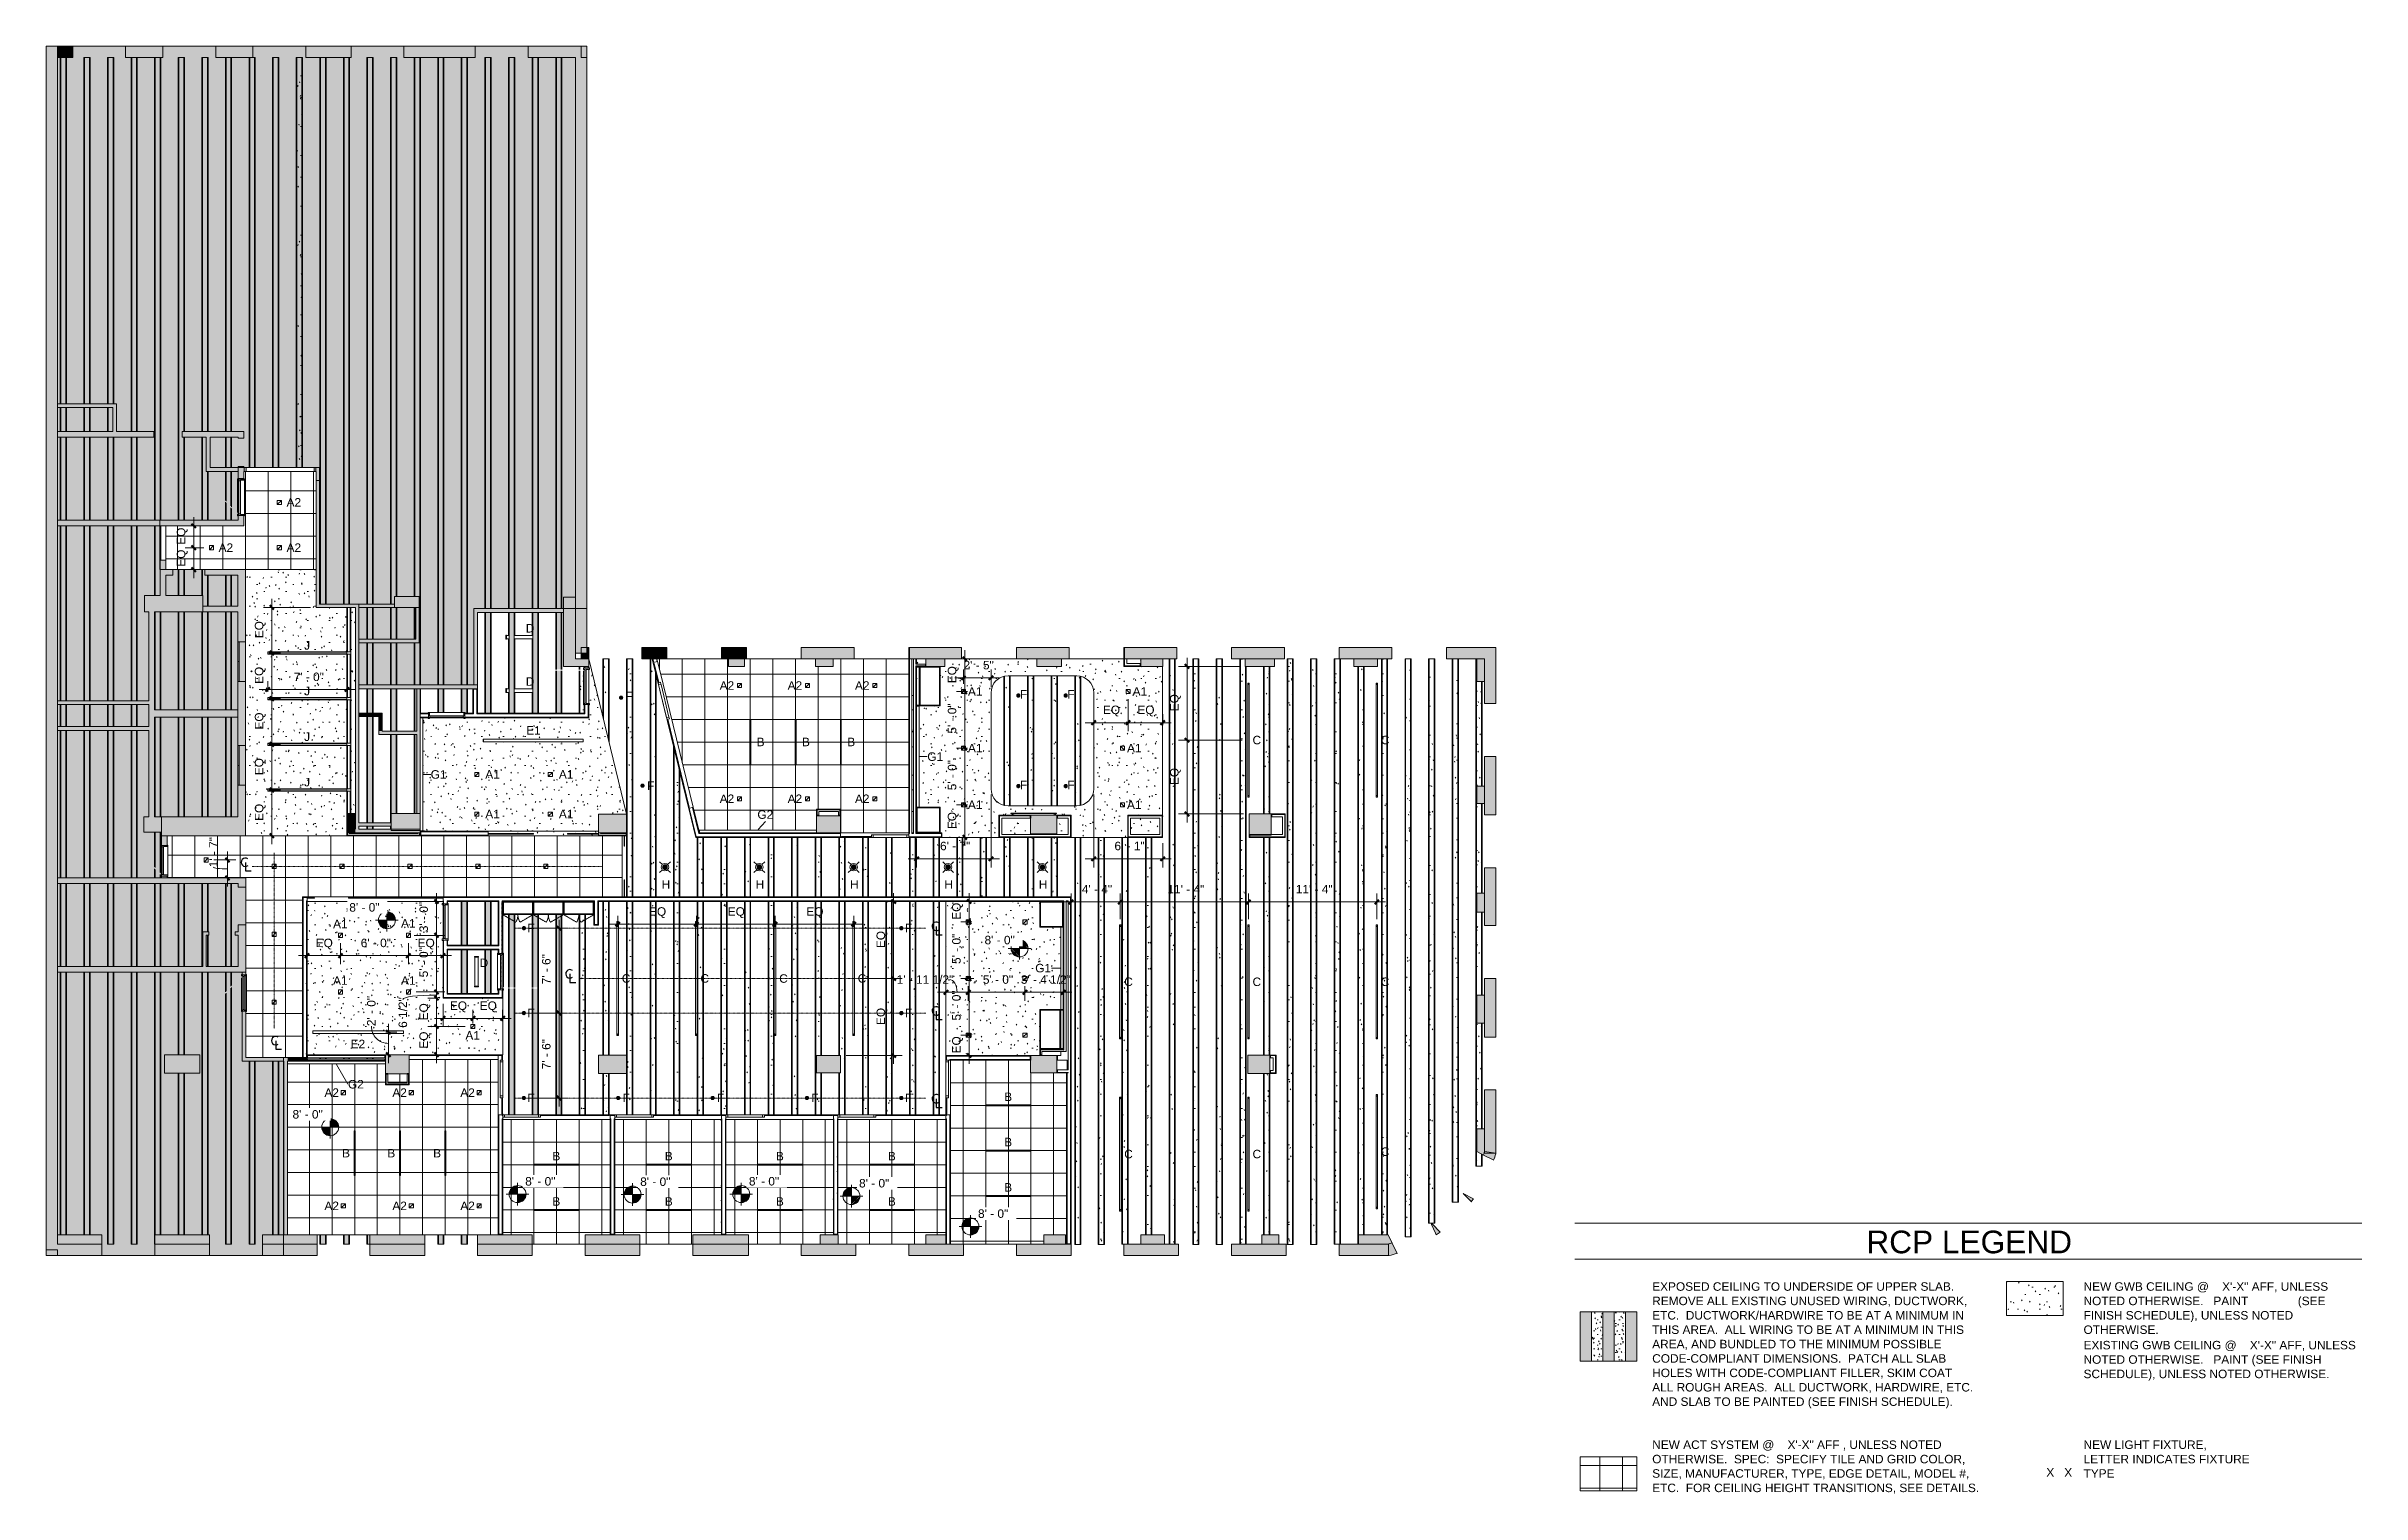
# Model space of a CAD drawing. Header units: inches. Extents: x 0 to 2454, y -180 to 1354.
import ezdxf

# ---------------------------------------------------------------- set-up
doc = ezdxf.new("R2010")
doc.units = ezdxf.units.IN
doc.header["$MEASUREMENT"] = 0
for name, pattern in [('Center 1_4_', [0.53125, 0.25, -0.09375, 0.09375, -0.09375]), ('Dash', [0.25, 0.125, -0.125]), ('Hidden', [0.28125, 0.1875, -0.09375])]:
    doc.linetypes.add(name, pattern=pattern)
for name, color, linetype, lineweight in [('A-ANNO-DIMS', 211, 'Continuous', 9), ('A-ANNO-DIMS-96', 211, 'Continuous', 9), ('A-ANNO-NOTE', 131, 'Continuous', 9), ('A-CLNG', 13, 'Continuous', 13), ('A-CLNG-PATT', 13, 'Continuous', 13), ('A-COLS', 52, 'Continuous', 13), ('A-DETL', 90, 'Continuous', 9), ('A-DETL-CNTR', 5, 'Center 1_4_', 9), ('A-DETL-GENF', 92, 'Continuous', 9), ('A-DETL-THIN', 151, 'Continuous', 9), ('A-DOOR', 31, 'Continuous', 13), ('A-GLAZ-CURT', 52, 'Continuous', 9), ('A-GLAZ-CWMG', 51, 'Continuous', 9), ('A-WALL', 113, 'Continuous', 13), ('A-WALL-PATT', 111, 'Continuous', 13), ('E-LITE-EQPM', 33, 'Continuous', 9), ('E-LITE-EQPM-IDEN', 33, 'Continuous', 9), ('G-ANNO-DIMS', 111, 'Continuous', 9), ('G-ANNO-TEXT', 231, 'Continuous', 9), ('I-WALL', 2, 'Continuous', 13), ('Q-CASE', 31, 'Continuous', 9), ('Q-CASE-HDLN', 31, 'Dash', 9), ('Q-SPCQ', 91, 'Continuous', 9), ('S-BEAM', 12, 'Continuous', 9)]:
    doc.layers.add(name, color=color, linetype=linetype, lineweight=lineweight)
doc.styles.add('Arial', font='arial.ttf', dxfattribs={"height": 9})
doc.styles.add('Swis721 Lt BT', font='swissl.ttf', dxfattribs={"height": 9})
doc.styles.add('Swis721 Lt BT_1', font='swissl.ttf', dxfattribs={"height": 24})
doc.dimstyles.new('OTJ_-_3_32__Linear__1_2__Tolerance', dxfattribs={"dimscale": 12, "dimtxt": 9.497835, "dimasz": 0.375, "dimexe": 0.75, "dimexo": 0.5, "dimgap": 0.5, "dimtad": 1, "dimdec": 1, "dimrnd": 0.5, "dimzin": 3, "dimdsep": 46, "dimlunit": 4, "dimtxsty": 'Swis721 Lt BT', "dimblk1": 'OBLIQUE', "dimblk2": 'OBLIQUE', "dimsah": 1, "dimcen": 0.09, "dimdle": 0.75, "dimazin": 0, "dimtfac": 1, "dimtdec": 4, "dimtix": 1, "dimtmove": 0, "dimatfit": 3, "dimfxl": 1, "dimtvp": 1, "dimfrac": 2, "dimtolj": 1, "dimtzin": 0, "dimarcsym": 2})
doc.dimstyles.new('OTJ_-_3_32__Linear__1_2__Tolerance_1', dxfattribs={"dimscale": 12, "dimtxt": 9.497835, "dimasz": 0.375, "dimexe": 0.75, "dimexo": 0.5, "dimgap": 0.5, "dimtad": 1, "dimdec": 1, "dimrnd": 0.5, "dimzin": 3, "dimdsep": 46, "dimlunit": 4, "dimtxsty": 'Swis721 Lt BT', "dimblk1": 'OBLIQUE', "dimblk2": 'OBLIQUE', "dimsah": 1, "dimcen": 0.09, "dimdle": 0.75, "dimazin": 0, "dimtfac": 1, "dimtdec": 4, "dimtix": 1, "dimtmove": 1, "dimatfit": 3, "dimfxl": 1, "dimtvp": 1, "dimfrac": 2, "dimtolj": 1, "dimtzin": 0, "dimarcsym": 2})
pattern_1 = [(0, (0, 0), (30.72, 7.68), [1.267, -21.773, 1.267, -21.773, -122.88]), (0, (0, 0), (30.72, 7.68), [-46.08, 1.267, -44.813, 1.267, -21.773, -53.76]), (0, (0, 0), (30.72, 7.68), [-115.2, 1.267, -14.093, 1.267, -37.133]), (120, (11.52, 3.84), (-22.011075, 22.7643), [1.267, -21.773, 1.267, -21.773, -122.88]), (120, (11.52, 3.84), (-22.011075, 22.7643), [-46.08, 1.267, -44.813, 1.267, -21.773, -53.76]), (120, (11.52, 3.84), (-22.011075, 22.7643), [-115.2, 1.267, -14.093, 1.267, -37.133]), (240, (15.36, 19.2), (-8.708925, -30.4443), [1.267, -21.773, 1.267, -21.773, -122.88]), (240, (15.36, 19.2), (-8.708925, -30.4443), [-46.08, 1.267, -44.813, 1.267, -21.773, -53.76]), (240, (15.36, 19.2), (-8.708925, -30.4443), [-115.2, 1.267, -14.093, 1.267, -37.133])]

msp = doc.modelspace()

# ---------------------------------------------------------------- texts
at = {"layer": 'E-LITE-EQPM-IDEN', "char_height": 9, "attachment_point": 1, "style": 'Arial'}
for s, insert, width in [('A2', (254.63, 874.84), 18.786), ('A2', (182.63, 826.84), 18.786), ('A2', (254.63, 826.84), 18.786), ('D', (508.11, 741.35), 11.211), ('J', (273.25, 723.25), 7.878), ('J', (273.25, 674.85), 7.878), ('D', (508.11, 684.88), 11.211), ('F', (613.92, 669.5), 9.393), ('A2', (713.58, 680.69), 18.786), ('A2', (785.58, 680.69), 18.786), ('A2', (856.93, 680.69), 18.786), ('A1', (976.66, 674.34), 18.786), ('F', (1031.79, 671.34), 9.393), ('F', (1081.96, 671.34), 9.393), ('A1', (1151.22, 674.34), 18.786), ('J', (273.25, 626.44), 7.878), ('E1', (508.55, 633.12), 18.786), ('B', (752.75, 620.87), 10.302), ('B', (800.75, 620.87), 10.302), ('B', (848.75, 620.87), 10.302), ('A1', (976.66, 614.34), 18.786), ('A1', (1145.22, 614.34), 18.786), ('C', (1278.22, 622.87), 11.211), ('C', (1414.22, 622.87), 11.211), ('G1', (933.6, 605.31), 20.604), ('J', (273.2, 578.3), 7.878), ('G1', (407.33, 586.44), 20.604), ('A1', (465.18, 586.52), 18.786), ('A1', (543.18, 586.52), 18.786), ('F', (636.66, 574.52), 9.393), ('F', (1031.79, 575.34), 9.393), ('F', (1081.96, 575.34), 9.393), ('A1', (465.18, 544.46), 18.786), ('A1', (543.18, 544.46), 18.786), ('A2', (713.58, 560.69), 18.786), ('G2', (753.54, 543.93), 20.604), ('A2', (785.58, 560.69), 18.786), ('A2', (856.93, 560.69), 18.786), ('A1', (976.66, 554.34), 18.786), ('A1', (1145.22, 554.34), 18.786), ('H', (652.05, 469.9), 11.211), ('H', (751.7, 469.9), 11.211), ('H', (851.7, 469.9), 11.211), ('H', (951.7, 469.9), 11.211), ('H', (1051.7, 469.9), 11.211), ('A1', (375.89, 428.65), 18.786), ('F', (509.82, 423.63), 9.393), ('F', (909.82, 423.63), 9.393), ('D', (459.22, 386.81), 11.211), ('C', (609.87, 370.25), 11.211), ('C', (693.2, 370.25), 11.211), ('C', (776.64, 370.17), 11.211), ('C', (859.87, 370.25), 11.211), ('G1', (1047.93, 381.2), 20.604), ('A1', (303.89, 368.01), 18.786), ('A1', (375.89, 368.01), 18.786), ('C', (1142.28, 366.69), 11.211), ('C', (1278.22, 366.69), 11.211), ('C', (1414.22, 366.69), 11.211), ('F', (509.82, 333.63), 9.393), ('F', (909.82, 333.63), 9.393), ('E2', (322.51, 300.83), 18.786), ('A1', (444.14, 309.91), 18.786), ('G2', (319.65, 258.14), 20.604), ('A2', (366.73, 249.25), 18.786), ('A2', (438.73, 249.25), 18.786), ('F', (509.82, 243.63), 9.393), ('F', (610.63, 243.63), 9.393), ('F', (710.63, 243.63), 9.393), ('F', (810.63, 243.63), 9.393), ('F', (909.82, 243.63), 9.393), ('B', (1015.1, 244.83), 10.302), ('B', (1015.1, 196.83), 10.302), ('B', (313.42, 185.06), 10.302), ('B', (361.42, 185.06), 10.302), ('B', (409.96, 185.06), 10.302), ('B', (536.29, 181.94), 10.302), ('B', (655.42, 181.94), 10.302), ('B', (773.15, 181.94), 10.302), ('B', (891.79, 181.94), 10.302), ('C', (1142.28, 184.14), 11.211), ('C', (1278.22, 184.14), 11.211), ('C', (1414.22, 186.69), 11.211), ('B', (1015.1, 148.83), 10.302), ('A2', (294.73, 129.25), 18.786), ('A2', (366.73, 129.25), 18.786), ('A2', (438.73, 129.25), 18.786)]:
    msp.add_mtext(s, dxfattribs=dict(at, insert=insert, width=width))
at = {"layer": 'G-ANNO-TEXT', "color": 7, "attachment_point": 1}
for s, insert, char_height, width, style in [('RCP LEGEND', (1928.69, 98.48), 24, 245.43, 'Swis721 Lt BT_1'), ('EXPOSED CEILING TO UNDERSIDE OF UPPER SLAB.  ', (1701.76, 43.75), 9, 377.538, 'Swis721 Lt BT'), ('REMOVE ALL EXISTING UNUSED WIRING, DUCTWORK, ', (1701.76, 28.5), 9, 388.749, 'Swis721 Lt BT'), ('NEW GWB CEILING @    X\'-X" AFF, UNLESS ', (2158.85, 43.75), 9, 303.303, 'Swis721 Lt BT'), ('NOTED OTHERWISE.   PAINT               (SEE ', (2158.85, 28.5), 9, 300.879, 'Swis721 Lt BT'), ('ETC.  DUCTWORK/HARDWIRE TO BE AT A MINIMUM IN ', (1701.76, 13.25), 9, 386.628, 'Swis721 Lt BT'), ('FINISH SCHEDULE), UNLESS NOTED ', (2158.85, 13.25), 9, 262.398, 'Swis721 Lt BT'), ('AREA, AND BUNDLED TO THE MINIMUM POSSIBLE ', (1701.76, -17.25), 9, 361.479, 'Swis721 Lt BT'), ('THIS AREA.  ALL WIRING TO BE AT A MINIMUM IN THIS ', (1701.76, -2), 9, 384.507, 'Swis721 Lt BT'), ('OTHERWISE.', (2158.85, -2), 9, 90.294, 'Swis721 Lt BT'), ('EXISTING GWB CEILING @    X\'-X" AFF, UNLESS ', (2158.85, -18.37), 9, 335.421, 'Swis721 Lt BT'), ('CODE-COMPLIANT DIMENSIONS.  PATCH ALL SLAB ', (1701.76, -32.5), 9, 366.327, 'Swis721 Lt BT'), ('HOLES WITH CODE-COMPLIANT FILLER, SKIM COAT ', (1701.76, -47.75), 9, 372.084, 'Swis721 Lt BT'), ('SCHEDULE), UNLESS NOTED OTHERWISE.', (2158.85, -48.87), 9, 301.182, 'Swis721 Lt BT'), ('NOTED OTHERWISE.   PAINT (SEE FINISH ', (2158.85, -33.62), 9, 293.001, 'Swis721 Lt BT'), ('ALL ROUGH AREAS.  ALL DUCTWORK, HARDWIRE, ETC. ', (1701.76, -63), 9, 396.021, 'Swis721 Lt BT'), ('AND SLAB TO BE PAINTED (SEE FINISH SCHEDULE).', (1701.76, -78.25), 9, 368.145, 'Swis721 Lt BT'), ('OTHERWISE.  SPEC:  SPECIFY TILE AND GRID COLOR, ', (1701.76, -139.14), 9, 385.113, 'Swis721 Lt BT'), ('NEW ACT SYSTEM @    X\'-X" AFF , UNLESS NOTED ', (1701.76, -123.89), 9, 356.328, 'Swis721 Lt BT'), ('NEW LIGHT FIXTURE, ', (2158.85, -123.89), 9, 153.015, 'Swis721 Lt BT'), ('LETTER INDICATES FIXTURE ', (2158.85, -139.14), 9, 202.101, 'Swis721 Lt BT'), ('SIZE, MANUFACTURER, TYPE, EDGE DETAIL, MODEL #, ', (1701.76, -154.39), 9, 394.809, 'Swis721 Lt BT'), ('ETC.  FOR CEILING HEIGHT TRANSITIONS, SEE DETAILS.', (1701.76, -169.64), 9, 396.324, 'Swis721 Lt BT'), ('X', (2119.41, -153.23), 9, 9.09, 'Swis721 Lt BT'), ('X', (2138.41, -153.23), 9, 9.09, 'Swis721 Lt BT'), ('TYPE', (2158.85, -154.39), 9, 35.754, 'Swis721 Lt BT')]:
    msp.add_mtext(s, dxfattribs=dict(at, insert=insert, char_height=char_height, width=width, style=style))

# ---------------------------------------------------------------- blocks, each defined once
blk = doc.blocks.new('Walls 1 - Walls 1-7029748-Level XX  RCP')
at = {"layer": 'A-WALL', "lineweight": 9}
h = blk.add_hatch(color=7, dxfattribs=at)
h.paths.add_polyline_path([(207.6, 372.3), (211.4, 372.3), (211.4, 422.5), (203.4, 422.5), (203.4, 415.2), (200.1, 415.2), (200.1, 411.7), (203.4, 411.7), (203.4, 378.3), (169.5, 378.3), (169.5, 411.7), (172.1, 411.7), (172.1, 415.2), (166, 415.2), (166, 378.3), (12, 378.3), (12, 372.3), (195.7, 372.3)], flags=0)
h.paths.add_polyline_path([(211.4, 462.5), (211.4, 472.3), (12, 472.3), (12, 466.3), (203.4, 466.3), (203.4, 462.5)], flags=0)
h.paths.add_polyline_path([(122, 520.9), (122, 537.1), (114.5, 537.1), (114.5, 642.5), (203, 642.5), (203, 650.5), (114.5, 650.5), (114.5, 754.3), (166, 754.3), (166, 771.5), (126.5, 771.5), (126.5, 793), (134, 793), (134, 799), (126.5, 799), (126.5, 809.2), (120.5, 809.2), (120.5, 771.5), (104, 771.5), (104, 754.3), (108.5, 754.3), (108.5, 660.1), (12, 660.1), (12, 656.2), (108.5, 656.2), (108.5, 632.6), (12, 632.6), (12, 628.6), (108.5, 628.6), (108.5, 537.1), (103.5, 537.1), (103.5, 520.9), (120.7, 520.9)], flags=0)
h.paths.add_polyline_path([(211, 612.5), (211, 680.5), (203, 642.5), (211, 612.6)], flags=0)
h.paths.add_polyline_path([(286.1, 902.8), (286.1, 903.1), (289.6, 907.1), (285.7, 907.1), (286.1, 903.1), (285.7, 903.1), (285.8, 902.8)], flags=0)
h.paths.add_polyline_path([(195.7, 903.1), (203.4, 903.1), (203.4, 907.1), (173.5, 907.1), (173.5, 939.5), (203.4, 939.5), (203.4, 938.2), (209.4, 938.2), (209.4, 945.5), (144, 945.5), (144, 939.5), (169.5, 939.5), (169.5, 903.1), (190.5, 903.1)], flags=0)
h.paths.add_polyline_path([(209.4, 907.1), (209.4, 908.2), (203.4, 908.2), (203.4, 907.1)], flags=0)
h.paths.add_polyline_path([(90.5, 939.5), (114, 939.5), (114, 945.5), (74.5, 945.5), (74.5, 974.7), (12, 974.7), (12, 970.7), (70.5, 970.7), (70.5, 945.5), (12, 945.5), (12, 939.5), (70.7, 939.5)], flags=0)
at = {"layer": 'A-WALL', "color": 8, "lineweight": 20}
for p, q in [((12, 974.7), (74.5, 974.7)), ((12, 970.7), (12, 974.7)), ((70.5, 970.7), (12, 970.7)), ((70.5, 945.5), (70.5, 970.7)), ((74.5, 974.7), (74.5, 945.5)), ((12, 939.5), (12, 945.5)), ((12, 945.5), (70.5, 945.5)), ((114, 939.5), (12, 939.5)), ((74.5, 945.5), (114, 945.5)), ((114, 945.5), (114, 939.5)), ((144, 939.5), (144, 945.5)), ((144, 945.5), (209.4, 945.5)), ((169.5, 939.5), (144, 939.5)), ((169.5, 903.1), (169.5, 939.5)), ((203.4, 939.5), (173.5, 939.5)), ((173.5, 939.5), (173.5, 907.1)), ((203.4, 938.2), (203.4, 939.5)), ((209.4, 938.2), (203.4, 938.2)), ((209.4, 945.5), (209.4, 938.2)), ((203.4, 907.1), (203.4, 908.2)), ((203.4, 908.2), (209.4, 908.2)), ((209.4, 908.2), (209.4, 907.1)), ((203.4, 903.1), (169.5, 903.1)), ((173.5, 907.1), (203.4, 907.1)), ((203.4, 895.6), (203.4, 903.1)), ((209.4, 895.6), (203.4, 895.6)), ((209.4, 907.1), (209.7, 907.1)), ((209.7, 903.1), (209.4, 903.1)), ((209.4, 903.1), (209.4, 895.6)), ((209.7, 907.1), (209.7, 903.1)), ((285.7, 902.8), (285.7, 907.1)), ((285.7, 907.1), (289.6, 907.1)), ((286.1, 902.8), (285.7, 902.8)), ((286.1, 893.4), (286.1, 902.8)), ((289.6, 893.4), (286.1, 893.4)), ((289.6, 907.1), (289.6, 893.4)), ((120.5, 771.5), (120.5, 809.2)), ((120.5, 809.2), (126.5, 809.2)), ((126.5, 809.2), (126.5, 799)), ((126.5, 799), (134, 799)), ((134, 793), (126.5, 793)), ((126.5, 793), (126.5, 771.5)), ((134, 799), (134, 793)), ((104, 754.3), (104, 771.5)), ((104, 771.5), (120.5, 771.5)), ((126.5, 771.5), (166, 771.5)), ((166, 771.5), (166, 754.3)), ((108.5, 754.3), (104, 754.3)), ((108.5, 660.1), (108.5, 754.3)), ((166, 754.3), (114.5, 754.3)), ((114.5, 754.3), (114.5, 650.5)), ((203, 650.5), (203, 680.5)), ((203, 680.5), (211, 680.5)), ((211, 680.5), (211, 612.5)), ((12, 656.2), (12, 660.1)), ((12, 660.1), (108.5, 660.1)), ((108.5, 656.2), (12, 656.2)), ((108.5, 632.6), (108.5, 656.2)), ((114.5, 650.5), (203, 650.5)), ((203, 642.5), (114.5, 642.5)), ((114.5, 642.5), (114.5, 537.1)), ((203, 612.5), (203, 642.5)), ((12, 628.6), (12, 632.6)), ((12, 632.6), (108.5, 632.6)), ((108.5, 628.6), (12, 628.6)), ((108.5, 537.1), (108.5, 628.6)), ((211, 612.5), (203, 612.5)), ((103.5, 520.9), (103.5, 537.1)), ((103.5, 537.1), (108.5, 537.1)), ((122, 520.9), (103.5, 520.9)), ((114.5, 537.1), (122, 537.1)), ((122, 537.1), (122, 520.9)), ((12, 472.3), (211.4, 472.3)), ((12, 466.3), (12, 472.3)), ((203.4, 466.3), (12, 466.3)), ((203.4, 462.5), (203.4, 466.3)), ((211.4, 472.3), (211.4, 462.5)), ((211.4, 462.5), (203.4, 462.5)), ((203.4, 415.2), (203.4, 422.5)), ((203.4, 422.5), (211.4, 422.5)), ((211.4, 422.5), (211.4, 395.8)), ((166, 378.3), (166, 415.2)), ((166, 415.2), (172.1, 415.2)), ((172.1, 411.7), (169.5, 411.7)), ((169.5, 411.7), (169.5, 378.3)), ((172.1, 415.2), (172.1, 411.7)), ((200.1, 411.7), (200.1, 415.2)), ((200.1, 415.2), (203.4, 415.2)), ((203.4, 411.7), (200.1, 411.7)), ((203.4, 395.5), (203.4, 411.7)), ((203.4, 378.3), (203.4, 395.5)), ((211.4, 395.8), (211.4, 372.3)), ((12, 372.3), (12, 378.3)), ((12, 378.3), (166, 378.3)), ((211.4, 372.3), (12, 372.3)), ((169.5, 378.3), (203.4, 378.3))]:
    blk.add_line(p, q, dxfattribs=at)
blk = doc.blocks.new('Door - Single - Solid Door 2_ 6_-7558710-Level XX  RCP')
at = {"layer": 'A-DOOR'}
h = blk.add_hatch(color=250, dxfattribs=at)
h.paths.add_polyline_path([(-12.6, -2.9), (-12.6, -3.7), (-11.1, -3.7), (-11.1, 0.8), (-10.6, 0.8), (-10.6, 2.3), (-11.1, 2.3), (-11.1, 3.8), (-12.6, 3.8), (-12.6, 3.1), (-12.3, 3.1), (-12.3, -2.9)], flags=0)
h.paths.add_polyline_path([(18.6, 2), (18.6, 0.8), (19.1, 0.8), (19.1, -3.7), (20.6, -3.7), (20.6, -2.9), (20.2, -2.9), (20.2, 3.1), (20.6, 3.1), (20.6, 3.8), (19.1, 3.8), (19.1, 2.3), (18.6, 2.3)], flags=0)
at = {"layer": 'A-DOOR', "color": 8, "lineweight": 20}
for p, q in [((-12.6, 3.1), (-12.6, 3.8)), ((-12.6, 3.8), (-11.1, 3.8)), ((-11.1, 3.8), (-11.1, 2.3)), ((-11.1, 2.3), (-10.6, 2.3)), ((-10.6, 0.8), (-11.1, 0.8)), ((-11.1, 0.8), (-11.1, -3.7)), ((-10.6, 2.3), (-10.6, 0.8)), ((18.6, 0.8), (18.6, 2.3)), ((18.6, 2.3), (19.1, 2.3)), ((19.1, 0.8), (18.6, 0.8)), ((19.1, 2.3), (19.1, 3.8)), ((19.1, 3.8), (20.6, 3.8)), ((19.1, -3.7), (19.1, 0.8)), ((20.6, 3.8), (20.6, 3.1)), ((-12.6, -3.7), (-12.6, -2.9)), ((-11.1, -3.7), (-12.6, -3.7)), ((20.6, -3.7), (19.1, -3.7)), ((20.6, -2.9), (20.6, -3.7))]:
    blk.add_line(p, q, dxfattribs=at)
at = {"layer": 'A-DOOR', "lineweight": 9}
for p, q in [((-11.1, 3.8), (-11, 3.8)), ((-10.6, 2.3), (18.6, 2.3)), ((-10.6, 0.8), (18.6, 0.8)), ((-9.1, 3.8), (19.1, 3.8)), ((-11.1, -3.7), (19.1, -3.7))]:
    blk.add_line(p, q, dxfattribs=at)
blk = doc.blocks.new('Door - Single - Solid Door-7036739-Level XX  RCP')
at = {"layer": 'A-DOOR'}
h = blk.add_hatch(color=250, dxfattribs=at)
h.paths.add_polyline_path([(-15.6, -2.9), (-15.6, -3.7), (-14.1, -3.7), (-14.1, 0.8), (-13.6, 0.8), (-13.6, 2.3), (-14.1, 2.3), (-14.1, 3.8), (-15.6, 3.8), (-15.6, 3.1), (-15.3, 3.1), (-15.3, -2.9)], flags=0)
h.paths.add_polyline_path([(21.6, 0.8), (22.1, 0.8), (22.1, -3.7), (23.6, -3.7), (23.6, -2.9), (23.2, -2.9), (23.2, 3.1), (23.6, 3.1), (23.6, 3.8), (22.1, 3.8), (22.1, 2.3), (21.6, 2.3), (21.6, 2)], flags=0)
at = {"layer": 'A-DOOR', "color": 8, "lineweight": 20}
for p, q in [((-15.6, 3.1), (-15.6, 3.8)), ((-15.6, 3.8), (-14.1, 3.8)), ((-14.1, 3.8), (-14.1, 2.3)), ((-14.1, 2.3), (-13.6, 2.3)), ((-13.6, 0.8), (-14.1, 0.8)), ((-14.1, 0.8), (-14.1, -3.7)), ((-13.6, 2.3), (-13.6, 0.8)), ((21.6, 0.8), (21.6, 2.3)), ((21.6, 2.3), (22.1, 2.3)), ((22.1, 0.8), (21.6, 0.8)), ((22.1, 2.3), (22.1, 3.8)), ((22.1, 3.8), (23.6, 3.8)), ((22.1, -3.7), (22.1, 0.8)), ((23.6, 3.8), (23.6, 3.1)), ((-15.6, -3.7), (-15.6, -2.9)), ((-14.1, -3.7), (-15.6, -3.7)), ((23.6, -3.7), (22.1, -3.7)), ((23.6, -2.9), (23.6, -3.7))]:
    blk.add_line(p, q, dxfattribs=at)
at = {"layer": 'A-DOOR', "lineweight": 9}
for p, q in [((-14.1, 3.8), (-14, 3.8)), ((-13.6, 2.3), (21.6, 2.3)), ((-13.6, 0.8), (21.6, 0.8)), ((-12.1, 3.8), (22.1, 3.8)), ((-14.1, -3.7), (22.1, -3.7))]:
    blk.add_line(p, q, dxfattribs=at)
blk = doc.blocks.new('ELEVATOR DOORS - ELEVATOR DOORS-7053103-Level XX  RCP')
at = {"layer": 'A-DOOR'}
for p, q in [((203, 722.5), (204.4, 722.5)), ((203, 701.5), (203, 722.5)), ((204.4, 722.5), (204.4, 701.5)), ((203, 701.5), (204.4, 701.5)), ((203, 680.5), (203, 701.5)), ((204.4, 701.5), (203, 701.5)), ((204.4, 701.5), (204.4, 680.5)), ((204.4, 680.5), (203, 680.5)), ((203, 612.5), (204.4, 612.5)), ((203, 591.5), (203, 612.5)), ((203, 591.5), (204.4, 591.5)), ((203, 570.5), (203, 591.5)), ((204.4, 591.5), (203, 591.5)), ((204.4, 612.5), (204.4, 591.5)), ((204.4, 591.5), (204.4, 570.5)), ((204.4, 570.5), (203, 570.5))]:
    blk.add_line(p, q, dxfattribs=at)
blk = doc.blocks.new('System Panel - Glazed-7510324-Level XX  RCP')
at = {"layer": 'A-GLAZ-CURT', "lineweight": 13}
for p, q in [((-19, -0.375), (-19, 0.125)), ((-19, 0.125), (19, 0.125)), ((19, 0.125), (19, -0.375)), ((19, -0.375), (-19, -0.375))]:
    blk.add_line(p, q, dxfattribs=at)
blk = doc.blocks.new('System Panel - Glazed-7517048-Level XX  RCP')
at = {"layer": 'A-GLAZ-CURT', "lineweight": 13}
for p, q in [((-10.5, -0.1), (-10.5, 0.4)), ((-10.5, 0.4), (10.5, 0.4)), ((10.5, 0.4), (10.5, -0.1)), ((10.5, -0.1), (-10.5, -0.1))]:
    blk.add_line(p, q, dxfattribs=at)
blk = doc.blocks.new('System Panel - Glazed-7455546-Level XX  RCP')
at = {"layer": 'A-GLAZ-CURT', "lineweight": 13}
for p, q in [((-15.90625, -0.125), (-15.90625, 0.375)), ((-15.90625, 0.375), (15.90625, 0.375)), ((15.90625, 0.375), (15.90625, -0.125)), ((15.90625, -0.125), (-15.90625, -0.125))]:
    blk.add_line(p, q, dxfattribs=at)
blk = doc.blocks.new('RECESSED_Cooper_NeoRay_Straight_Narrow_22DR - Recessed_Cooper_NeoRay_Straight_Narrow_7_-7285047-Level XX  RCP')
at = {"layer": 'E-LITE-EQPM'}
for p, q in [((-1.2, -42), (-1.2, 42)), ((-1.2, 42), (1.2, 42)), ((-1.2, 41.7), (-0.8, 41.7)), ((-1.2, 41.7), (-1.2, -41.8)), ((-0.8, 41.7), (0.8, 41.7)), ((-0.8, 41.7), (-0.8, -41.8)), ((-0.8, -41.8), (-0.8, 41.7)), ((0.8, -41.8), (0.8, 41.7)), ((0.8, 41.7), (1.2, 41.7)), ((0.8, 41.7), (0.8, -41.8)), ((1.2, 42), (1.2, -42)), ((1.2, 41.7), (1.2, -41.8)), ((-0.8, -41.8), (-1.2, -41.8)), ((0.8, -41.8), (-0.8, -41.8)), ((1.2, -41.8), (0.8, -41.8))]:
    blk.add_line(p, q, dxfattribs=at)
blk = doc.blocks.new('RECESSED_Cooper_NeoRay_Straight_Narrow_22DR - Recessed_Cooper_NeoRay_Straight_Narrow_8_8-7069948-Level XX  RCP')
at = {"layer": 'E-LITE-EQPM'}
for p, q in [((318.6, 564.2), (318.6, 566.6)), ((318.6, 566.6), (322.6, 566.6)), ((322.6, 566.6), (322.6, 564.2)), ((322.6, 564.2), (318.6, 564.2))]:
    blk.add_line(p, q, dxfattribs=at)
blk = doc.blocks.new('existing columns - existing columns-7228682-Level XX  RCP')
at = {"layer": 'A-COLS', "lineweight": 9}
h = blk.add_hatch(color=7, dxfattribs=at)
h.paths.add_polyline_path([(384.5, 264.8), (384.5, 284.8), (359.5, 284.8), (359.5, 264.8), (366.3, 264.8)], flags=0)
h.paths.add_polyline_path([(1290.5, 265.1), (1296.6, 265.1), (1296.6, 284.6), (1273.3, 284.6), (1273.3, 265.1)], flags=0)
h.paths.add_polyline_path([(602.4, 265.1), (614.7, 265.1), (614.7, 284.6), (585.2, 284.6), (585.2, 265.1), (597.5, 265.1)], flags=0)
h.paths.add_polyline_path([(125.4, 265.3), (162.6, 265.3), (162.6, 284.8), (125.4, 284.8), (125.4, 266.9)], flags=0)
h.paths.add_polyline_path([(839, 265.6), (841.6, 265.6), (841.6, 284.1), (816.3, 284.1), (816.3, 265.6), (834.1, 265.6)], flags=0)
h.paths.add_polyline_path([(1043.1, 265.6), (1070.8, 265.6), (1070.7, 284.1), (1043.1, 284.1), (1043.1, 266.9)], flags=0)
h.paths.add_polyline_path([(1295.7, 517.6), (1297.9, 517.6), (1297.9, 540.1), (1274.7, 540.1), (1274.7, 517.6), (1290.5, 517.6)], flags=0)
h.paths.add_polyline_path([(1070.4, 518.9), (1070.8, 518.9), (1070.7, 538.7), (1043.1, 538.7), (1043.1, 518.9), (1065.5, 518.9)], flags=0)
h.paths.add_polyline_path([(816.3, 520.1), (841.6, 520.1), (841.6, 538.2), (816.3, 538.2), (816.3, 522.7)], flags=0)
h.paths.add_polyline_path([(615, 520.1), (615, 540), (585, 540), (585, 520.1), (613.6, 520.1)], flags=0)
h.paths.add_polyline_path([(365.4, 522.4), (396.2, 522.4), (396.2, 540.6), (365.4, 540.6)], flags=0)
h.paths.add_polyline_path([(369, 759), (395, 759), (395, 770.5), (369, 770.5)], flags=0)
at = {"layer": 'A-COLS', "color": 8, "lineweight": 20}
for p, q in [((369, 770.5), (395, 770.5)), ((369, 759), (369, 770.5)), ((395, 770.5), (395, 759)), ((395, 759), (369, 759)), ((365.4, 540.6), (396.2, 540.6)), ((365.4, 522.4), (365.4, 540.6)), ((396.2, 540.6), (396.2, 522.4)), ((585, 540), (615, 540)), ((585, 520.1), (585, 540)), ((615, 540), (615, 520.1)), ((1274.7, 540.1), (1297.9, 540.1)), ((1274.7, 517.6), (1274.7, 540.1)), ((1297.9, 540.1), (1297.9, 517.6)), ((396.2, 522.4), (365.4, 522.4)), ((615, 520.1), (585, 520.1)), ((816.3, 538.2), (841.6, 538.2)), ((816.3, 520.1), (816.3, 538.2)), ((841.6, 520.1), (816.3, 520.1)), ((841.6, 538.2), (841.6, 520.1)), ((1043.1, 538.7), (1070.8, 538.7)), ((1043.1, 518.9), (1043.1, 538.7)), ((1070.8, 518.9), (1043.1, 518.9)), ((1070.8, 538.7), (1070.8, 518.9)), ((1297.9, 517.6), (1274.7, 517.6)), ((125.4, 284.8), (162.6, 284.8)), ((125.4, 265.3), (125.4, 284.8)), ((162.6, 284.8), (162.6, 265.3)), ((359.5, 284.8), (384.5, 284.8)), ((359.5, 264.8), (359.5, 284.8)), ((384.5, 284.8), (384.5, 264.8)), ((585.2, 284.6), (614.7, 284.6)), ((585.2, 265.1), (585.2, 284.6)), ((614.7, 284.6), (614.7, 265.1)), ((816.3, 284.1), (841.6, 284.1)), ((816.3, 265.6), (816.3, 284.1)), ((841.6, 284.1), (841.6, 265.6)), ((1043.1, 284.1), (1070.8, 284.1)), ((1043.1, 265.6), (1043.1, 284.1)), ((1070.8, 284.1), (1070.8, 265.6)), ((1273.3, 284.6), (1296.6, 284.6)), ((1273.3, 265.1), (1273.3, 284.6)), ((1296.6, 284.6), (1296.6, 265.1)), ((162.6, 265.3), (125.4, 265.3)), ((384.5, 264.8), (359.5, 264.8)), ((614.7, 265.1), (585.2, 265.1)), ((841.6, 265.6), (816.3, 265.6)), ((1070.8, 265.6), (1043.1, 265.6)), ((1296.6, 265.1), (1273.3, 265.1))]:
    blk.add_line(p, q, dxfattribs=at)
blk = doc.blocks.new('perimeter columns - perimeter columns-7228800-Level XX  RCP')
at = {"layer": 'A-COLS', "lineweight": 9}
h = blk.add_hatch(color=7, dxfattribs=at)
h.paths.add_polyline_path([(1390.5, 84), (1421.5, 84), (1426.2, 85.3), (1422.1, 94), (1390.5, 94)], flags=0)
h.paths.add_polyline_path([(1290.5, 84), (1306, 84), (1306, 94), (1288, 94), (1288, 84)], flags=0)
h.paths.add_polyline_path([(1165.5, 84), (1185, 84), (1185, 94), (1160, 94), (1160, 84)], flags=0)
h.paths.add_polyline_path([(715.5, 84), (744, 84), (744, 94), (685, 94), (685, 84), (715.3, 84)], flags=0)
h.paths.add_polyline_path([(629, 84), (629, 94), (571, 94), (571, 84), (602.4, 84)], flags=0)
h.paths.add_polyline_path([(483.6, 84), (515, 84), (515, 94), (457, 94), (457, 84), (478.8, 84)], flags=0)
h.paths.add_polyline_path([(345.7, 84), (401, 84), (401, 94), (343, 94), (343, 84)], flags=0)
h.paths.add_polyline_path([(265.5, 84), (287, 84), (287, 94), (229, 94), (229, 84), (255.6, 84)], flags=0)
h.paths.add_polyline_path([(115.5, 84), (173, 84), (173, 94), (115, 94), (115, 84)], flags=0)
h.paths.add_polyline_path([(20.7, 84), (59, 84), (59, 94), (12, 94), (12, 84), (15.5, 84)], flags=0)
h.paths.add_polyline_path([(834.1, 84), (839, 84), (839, 94), (820, 94), (820, 84)], flags=0)
h.paths.add_polyline_path([(953.3, 84), (954, 84), (954, 94), (932, 94), (932, 84)], flags=0)
h.paths.add_polyline_path([(1080, 84), (1080, 94), (1057, 94), (1057, 84)], flags=0)
h.paths.add_polyline_path([(1523, 178.6), (1524.2, 182.3), (1524.2, 206.5), (1515.9, 206.5), (1515.9, 182.3), (1521.4, 179.4)], flags=0)
h.paths.add_polyline_path([(1515.9, 318.2), (1524.2, 318.2), (1524.2, 348.2), (1515.9, 348.2)], flags=0)
h.paths.add_polyline_path([(1524.2, 436), (1524.2, 456), (1515.9, 456), (1515.9, 436), (1520.7, 436)], flags=0)
h.paths.add_polyline_path([(1520.7, 551), (1524.2, 551), (1524.2, 569.5), (1515.9, 569.5), (1515.9, 551)], flags=0)
h.paths.add_polyline_path([(1515.9, 680.5), (1524.2, 680.5), (1524.2, 704.5), (1515.9, 704.5)], flags=0)
h.paths.add_polyline_path([(945.5, 696.5), (952.2, 696.5), (952.2, 704.5), (932.2, 704.5), (932.2, 696.5), (943.2, 696.5)], flags=0)
h.paths.add_polyline_path([(833.7, 696.5), (833.7, 704.5), (815.2, 704.5), (815.2, 696.5), (832.9, 696.5)], flags=0)
h.paths.add_polyline_path([(547.9, 696.5), (574.9, 696.5), (574.9, 704.5), (560.9, 704.5), (560.9, 769.7), (547.9, 769.7), (547.9, 710.5)], flags=0)
h.paths.add_polyline_path([(739.8, 696.5), (739.8, 704.5), (722.8, 704.5), (722.8, 696.5)], flags=0)
h.paths.add_polyline_path([(1390.5, 696.5), (1410.5, 696.5), (1410.5, 704.5), (1385.5, 704.5), (1385.5, 696.5)], flags=0)
h.paths.add_polyline_path([(1270.5, 696.5), (1301.5, 696.5), (1301.5, 704.5), (1270.5, 704.5)], flags=0)
h.paths.add_polyline_path([(1183, 696.5), (1183, 704.5), (1159.7, 704.5), (1159.7, 696.5), (1179.1, 696.5)], flags=0)
h.paths.add_polyline_path([(1049.7, 696.5), (1075.7, 696.5), (1075.7, 704.5), (1049.7, 704.5)], flags=0)
at = {"layer": 'A-COLS', "color": 8, "lineweight": 20}
for p, q in [((547.9, 696.5), (547.9, 769.7)), ((547.9, 769.7), (560.9, 769.7)), ((560.9, 769.7), (560.9, 704.5)), ((574.9, 696.5), (547.9, 696.5)), ((560.9, 704.5), (574.9, 704.5)), ((574.9, 704.5), (574.9, 696.5)), ((722.8, 704.5), (739.8, 704.5)), ((722.8, 696.5), (722.8, 704.5)), ((739.8, 696.5), (722.8, 696.5)), ((739.8, 704.5), (739.8, 696.5)), ((815.2, 704.5), (833.7, 704.5)), ((815.2, 696.5), (815.2, 704.5)), ((833.7, 696.5), (815.2, 696.5)), ((833.7, 704.5), (833.7, 696.5)), ((932.2, 704.5), (952.2, 704.5)), ((932.2, 696.5), (932.2, 704.5)), ((946.4, 696.5), (932.2, 696.5)), ((952.2, 696.5), (947.2, 696.5)), ((952.2, 704.5), (952.2, 696.5)), ((1049.7, 704.5), (1075.7, 704.5)), ((1049.7, 696.5), (1049.7, 704.5)), ((1075.7, 696.5), (1049.7, 696.5)), ((1075.7, 704.5), (1075.7, 696.5)), ((1159.7, 704.5), (1183, 704.5)), ((1159.7, 696.5), (1159.7, 704.5)), ((1183, 696.5), (1159.7, 696.5)), ((1183, 704.5), (1183, 696.5)), ((1270.5, 704.5), (1301.5, 704.5)), ((1270.5, 696.5), (1270.5, 704.5)), ((1301.5, 696.5), (1270.5, 696.5)), ((1301.5, 704.5), (1301.5, 696.5)), ((1385.5, 704.5), (1410.5, 704.5)), ((1385.5, 696.5), (1385.5, 704.5)), ((1410.5, 696.5), (1385.5, 696.5)), ((1410.5, 704.5), (1410.5, 696.5)), ((1515.9, 680.5), (1515.9, 704.5)), ((1515.9, 704.5), (1524.2, 704.5)), ((1524.2, 704.5), (1524.2, 680.5)), ((1524.2, 680.5), (1515.9, 680.5)), ((1515.9, 569.5), (1524.2, 569.5)), ((1515.9, 551), (1515.9, 569.5)), ((1524.2, 569.5), (1524.2, 551)), ((1524.2, 551), (1515.9, 551)), ((1515.9, 456), (1524.2, 456)), ((1515.9, 436), (1515.9, 456)), ((1524.2, 456), (1524.2, 436)), ((1524.2, 436), (1515.9, 436)), ((1515.9, 348.2), (1524.2, 348.2)), ((1515.9, 318.2), (1515.9, 348.2)), ((1524.2, 348.2), (1524.2, 318.2)), ((1524.2, 318.2), (1515.9, 318.2)), ((1515.9, 206.5), (1524.2, 206.5)), ((1515.9, 182.3), (1515.9, 206.5)), ((1524.2, 206.5), (1524.2, 182.3)), ((1523, 178.6), (1515.9, 182.3)), ((12, 84), (12, 94)), ((12, 94), (59, 94)), ((59, 84), (12, 84)), ((59, 94), (59, 84)), ((115, 84), (115, 94)), ((115, 94), (173, 94)), ((173, 84), (115, 84)), ((173, 94), (173, 84)), ((229, 84), (229, 94)), ((229, 94), (287, 94)), ((287, 84), (229, 84)), ((287, 94), (287, 84)), ((343, 84), (343, 94)), ((343, 94), (401, 94)), ((401, 84), (343, 84)), ((401, 94), (401, 84)), ((457, 84), (457, 94)), ((457, 94), (515, 94)), ((515, 84), (457, 84)), ((515, 94), (515, 84)), ((571, 84), (571, 94)), ((571, 94), (629, 94)), ((629, 84), (571, 84)), ((629, 94), (629, 84)), ((685, 84), (685, 94)), ((685, 94), (744, 94)), ((744, 84), (685, 84)), ((744, 94), (744, 84)), ((820, 84), (820, 94)), ((820, 94), (839, 94)), ((839, 84), (820, 84)), ((839, 94), (839, 84)), ((932, 84), (932, 94)), ((932, 94), (954, 94)), ((954, 84), (932, 84)), ((954, 94), (954, 84)), ((1057, 84), (1057, 94)), ((1057, 94), (1080, 94)), ((1080, 84), (1057, 84)), ((1080, 94), (1080, 84)), ((1160, 84), (1160, 94)), ((1160, 94), (1185, 94)), ((1185, 84), (1160, 84)), ((1185, 94), (1185, 84)), ((1288, 84), (1288, 94)), ((1288, 94), (1306, 94)), ((1306, 84), (1288, 84)), ((1306, 94), (1306, 84)), ((1390.5, 94), (1422.1, 94)), ((1390.5, 84), (1390.5, 94)), ((1421.5, 84), (1390.5, 84)), ((1422.1, 94), (1426.2, 85.3))]:
    blk.add_line(p, q, dxfattribs=at)
for start, end in [(341.5443, 343.0933), (284.4307, 286.3662)]:
    blk.add_arc((1385.3, 224.6), 145.1, start, end, dxfattribs=at)
blk = doc.blocks.new('Door - Single - Solid Door-7228993-Level XX  RCP')
at = {"layer": 'A-DOOR'}
h = blk.add_hatch(color=250, dxfattribs=at)
h.paths.add_polyline_path([(23.6, 2.7), (22.1, 2.7), (22.1, 0.2), (21.6, 0.2), (21.6, -1.3), (22.1, -1.3), (22.1, -2.8), (23.6, -2.8), (23.6, -2.1), (23.2, -2.1), (23.2, 1.9), (23.6, 1.9)], flags=0)
h.paths.add_polyline_path([(-13.6, -0.6), (-13.6, 0.2), (-14.1, 0.2), (-14.1, 2.7), (-15.6, 2.7), (-15.6, 1.9), (-15.3, 1.9), (-15.3, -2.1), (-15.6, -2.1), (-15.6, -2.8), (-14.1, -2.8), (-14.1, -1.3), (-13.6, -1.3)], flags=0)
at = {"layer": 'A-DOOR', "color": 8, "lineweight": 20}
for p, q in [((-14.1, 2.7), (-15.6, 2.7)), ((-15.6, 2.7), (-15.6, 1.9)), ((-14.1, 0.2), (-14.1, 2.7)), ((-13.6, 0.2), (-14.1, 0.2)), ((-13.6, -1.3), (-13.6, 0.2)), ((21.6, 0.2), (21.6, -1.3)), ((22.1, 0.2), (21.6, 0.2)), ((22.1, 2.7), (22.1, 0.2)), ((23.6, 2.7), (22.1, 2.7)), ((23.6, 1.9), (23.6, 2.7)), ((-15.6, -2.1), (-15.6, -2.8)), ((-15.6, -2.8), (-14.1, -2.8)), ((-14.1, -1.3), (-13.6, -1.3)), ((-14.1, -2.8), (-14.1, -1.3)), ((21.6, -1.3), (22.1, -1.3)), ((22.1, -1.3), (22.1, -2.8)), ((22.1, -2.8), (23.6, -2.8)), ((23.6, -2.8), (23.6, -2.1))]:
    blk.add_line(p, q, dxfattribs=at)
at = {"layer": 'A-DOOR', "lineweight": 9}
for p, q in [((-14.1, 2.7), (22.1, 2.7)), ((-13.6, 0.2), (21.6, 0.2)), ((-14.1, -2.8), (-14, -2.8)), ((-13.6, -1.3), (21.6, -1.3)), ((-12.1, -2.8), (22.1, -2.8))]:
    blk.add_line(p, q, dxfattribs=at)
blk = doc.blocks.new('System Panel - Glazed-7455454-Level XX  RCP')
at = {"layer": 'A-GLAZ-CURT', "lineweight": 13}
for p, q in [((-16.375, -0.375), (-16.375, 0.125)), ((-16.375, 0.125), (16.375, 0.125)), ((16.375, 0.125), (16.375, -0.375)), ((16.375, -0.375), (-16.375, -0.375))]:
    blk.add_line(p, q, dxfattribs=at)
blk = doc.blocks.new('System Panel - Glazed-7455447-Level XX  RCP')
at = {"layer": 'A-GLAZ-CURT', "lineweight": 13}
for p, q in [((-24, -0.375), (-24, 0.125)), ((-24, 0.125), (24, 0.125)), ((24, 0.125), (24, -0.375)), ((24, -0.375), (-24, -0.375))]:
    blk.add_line(p, q, dxfattribs=at)
blk = doc.blocks.new('Rectangular Mullion - 2_ x 2 9_16_ rectangular-7357365-Level XX  RCP')
at = {"layer": 'A-GLAZ-CWMG', "lineweight": 20}
for p, q in [((-2, 2.125), (0, 2.125)), ((-2, -0.4375), (-2, 2.125)), ((0, 2.125), (0, -0.4375)), ((0, -0.4375), (-2, -0.4375))]:
    blk.add_line(p, q, dxfattribs=at)
blk = doc.blocks.new('System Panel - Glazed-7592253-Level XX  RCP')
at = {"layer": 'A-GLAZ-CURT', "lineweight": 13}
for p, q in [((-18.5, -0.4), (-18.5, 0.1)), ((-18.5, 0.1), (18.5, 0.1)), ((18.5, 0.1), (18.5, -0.4)), ((18.5, -0.4), (-18.5, -0.4))]:
    blk.add_line(p, q, dxfattribs=at)
blk = doc.blocks.new('Rectangular Mullion - 2_ x 2 9_16_ rectangular-7592223-Level XX  RCP')
at = {"layer": 'A-GLAZ-CWMG'}
for p, q in [((485.6, 221.2), (521.6, 221.2)), ((485.6, 218.7), (521.6, 218.7))]:
    blk.add_line(p, q, dxfattribs=at)
blk = doc.blocks.new('System Panel - Glazed-7592320-Level XX  RCP')
at = {"layer": 'A-GLAZ-CURT', "lineweight": 13}
for p, q in [((-17.9, -0.4), (-17.9, 0.1)), ((-17.9, 0.1), (17.9, 0.1)), ((17.9, 0.1), (17.9, -0.4)), ((17.9, -0.4), (-17.9, -0.4))]:
    blk.add_line(p, q, dxfattribs=at)
blk = doc.blocks.new('Rectangular Mullion - 2_ x 2 9_16_ rectangular-7672533-Level XX  RCP')
at = {"layer": 'A-GLAZ-CWMG'}
for p, q in [((604.4, 221.2), (641.5, 221.2)), ((604.4, 218.7), (604.5, 218.7)), ((604.9, 218.7), (641.5, 218.7))]:
    blk.add_line(p, q, dxfattribs=at)
blk = doc.blocks.new('System Panel - Glazed-7590579-Level XX  RCP')
at = {"layer": 'A-GLAZ-CURT', "lineweight": 13}
for p, q in [((-8.5, -0.125), (-8.5, 0.375)), ((-8.5, 0.375), (8.5, 0.375)), ((8.5, 0.375), (8.5, -0.125)), ((8.5, -0.125), (-8.5, -0.125))]:
    blk.add_line(p, q, dxfattribs=at)
blk = doc.blocks.new('Rectangular Mullion - 2_ x 2 9_16_ rectangular-7291188-Level XX  RCP')
at = {"layer": 'A-GLAZ-CWMG', "lineweight": 20}
for p, q in [((-2, 0.4375), (0, 0.4375)), ((-2, -2.125), (-2, 0.4375)), ((0, 0.4375), (0, -2.125)), ((0, -2.125), (-2, -2.125))]:
    blk.add_line(p, q, dxfattribs=at)
blk = doc.blocks.new('Rectangular Mullion - 2_ x 2 9_16_ rectangular-7231599-Level XX  RCP')
at = {"layer": 'A-GLAZ-CWMG'}
for p, q in [((953.3, 277.2), (953.3, 241.2)), ((955.9, 277.2), (955.9, 241.2))]:
    blk.add_line(p, q, dxfattribs=at)
blk = doc.blocks.new('System Panel - Glazed-7592348-Level XX  RCP')
at = {"layer": 'A-GLAZ-CURT', "lineweight": 13}
for p, q in [((-18, -0.4), (-18, 0.1)), ((-18, 0.1), (18, 0.1)), ((18, 0.1), (18, -0.4)), ((18, -0.4), (-18, -0.4))]:
    blk.add_line(p, q, dxfattribs=at)
blk = doc.blocks.new('Rectangular Mullion - 2_ x 2 9_16_ rectangular-7672498-Level XX  RCP')
at = {"layer": 'A-GLAZ-CWMG'}
for p, q in [((722.2, 221.2), (758.9, 221.2)), ((722.2, 218.7), (758.9, 218.7))]:
    blk.add_line(p, q, dxfattribs=at)
blk = doc.blocks.new('CW Cupbd1 - Fridge 80_h x 24_d - 2 Doors - COUNTER DEPTH-7509609-Level XX  RCP')
at = {"layer": 'Q-CASE', "lineweight": 20}
for p, q in [((2, -26.6), (2, -2.4)), ((2.7, -2.4), (2.7, -6.1)), ((2.7, -6.1), (2.7, -5.3)), ((2.7, -5.3), (43.2, -5.3)), ((43.2, -6.1), (43.2, -2.4)), ((43.2, -5.3), (43.2, -6.1))]:
    blk.add_line(p, q, dxfattribs=at)
at = {"layer": 'Q-CASE'}
for p, q in [((2.7, -26.6), (2.7, -6.1)), ((2.7, -6.1), (43.2, -6.1)), ((43.2, -6.1), (43.2, -26.6)), ((23, -26.6), (2, -26.6)), ((2, -27.3), (2, -26.6)), ((2, -27.3), (23, -27.3)), ((43.2, -26.6), (2.7, -26.6)), ((23, -27.3), (23, -26.6)), ((44, -26.6), (23, -26.6)), ((23, -26.6), (23, -27.3)), ((23, -27.3), (44, -27.3)), ((44, -26.6), (44, -27.3))]:
    blk.add_line(p, q, dxfattribs=at)
blk = doc.blocks.new('System Panel - Glazed-7591738-Level XX  RCP')
at = {"layer": 'A-GLAZ-CURT', "lineweight": 13}
for p, q in [((-10.8, -0.4), (-10.8, 0.1)), ((-10.8, 0.1), (10.8, 0.1)), ((10.8, 0.1), (10.8, -0.4)), ((10.8, -0.4), (-10.8, -0.4))]:
    blk.add_line(p, q, dxfattribs=at)
blk = doc.blocks.new('System Panel - Glazed-7592376-Level XX  RCP')
at = {"layer": 'A-GLAZ-CURT', "lineweight": 13}
for p, q in [((-18.34375, -0.375), (-18.34375, 0.125)), ((-18.34375, 0.125), (18.34375, 0.125)), ((18.34375, 0.125), (18.34375, -0.375)), ((18.34375, -0.375), (-18.34375, -0.375))]:
    blk.add_line(p, q, dxfattribs=at)
blk = doc.blocks.new('Rectangular Mullion - 2_ x 2 9_16_ rectangular-V1-Level XX  RCP')
at = {"layer": 'A-GLAZ-CWMG'}
for p, q in [((841, 221.2), (877, 221.2)), ((841, 218.7), (841.1, 218.7)), ((841.5, 218.7), (877, 218.7))]:
    blk.add_line(p, q, dxfattribs=at)
blk = doc.blocks.new('System Panel - Glazed-7672555-Level XX  RCP')
at = {"layer": 'A-GLAZ-CURT', "lineweight": 13}
for p, q in [((-17.5, -0.4), (-17.5, 0.1)), ((-17.5, 0.1), (17.5, 0.1)), ((17.5, 0.1), (17.5, -0.4)), ((17.5, -0.4), (-17.5, -0.4))]:
    blk.add_line(p, q, dxfattribs=at)
blk = doc.blocks.new('System Panel - Glazed-7672550-Level XX  RCP')
at = {"layer": 'A-GLAZ-CURT', "lineweight": 13}
for p, q in [((-17.9, -0.4), (-17.9, 0.1)), ((-17.9, 0.1), (17.9, 0.1)), ((17.9, 0.1), (17.9, -0.4)), ((17.9, -0.4), (-17.9, -0.4))]:
    blk.add_line(p, q, dxfattribs=at)
blk = doc.blocks.new('System Panel - Glazed-7669273-Level XX  RCP')
at = {"layer": 'A-GLAZ-CURT', "lineweight": 13}
for p, q in [((-4, -0.125), (-4, 0.375)), ((-4, 0.375), (4, 0.375)), ((4, 0.375), (4, -0.125)), ((4, -0.125), (-4, -0.125))]:
    blk.add_line(p, q, dxfattribs=at)
blk = doc.blocks.new('System Panel - Glazed-7669277-Level XX  RCP')
at = {"layer": 'A-GLAZ-CURT', "lineweight": 13}
for p, q in [((-50.1, -0.1), (-50.1, 0.4)), ((-50.1, 0.4), (50.1, 0.4)), ((50.1, 0.4), (50.1, -0.1)), ((50.1, -0.1), (-50.1, -0.1))]:
    blk.add_line(p, q, dxfattribs=at)
blk = doc.blocks.new('L-Pendant-Axis-Sculpt-Direct_Indirect - SCDI-F-10-7280584-Level XX  RCP')
at = {"layer": 'A-DETL-GENF'}
for p, q in [((-60.5, -0.875), (-60.5, 0.875)), ((-60.5, 0.875), (60.5, 0.875)), ((60.5, 0.875), (-60.5, 0.875)), ((-60.5, 0.875), (-60.5, -0.875)), ((60.5, 0.875), (60.5, -0.875)), ((60.5, -0.875), (60.5, 0.875)), ((60.5, -0.875), (-60.5, -0.875)), ((-60.5, -0.875), (60.5, -0.875))]:
    blk.add_line(p, q, dxfattribs=at)
for centre in [(-59, 0), (59, 0)]:
    blk.add_circle(centre, 0.25, dxfattribs=at)
blk = doc.blocks.new('L-Recessed Square Downlight1 - 4_ - FOR ACT F3-7282120-Level XX  RCP')
at = {"layer": 'E-LITE-EQPM'}
for p, q in [((-2.1875, -2.1875), (-2.1875, 2.1875)), ((-2.1875, 2.1875), (2.1875, 2.1875)), ((-2.1875, 2.1875), (2.1875, -2.1875)), ((2.1875, 2.1875), (2.1875, -2.1875)), ((2.1875, -2.1875), (-2.1875, -2.1875))]:
    blk.add_line(p, q, dxfattribs=at)
blk = doc.blocks.new('System Panel - Glazed-7517087-Level XX  RCP')
at = {"layer": 'A-GLAZ-CURT', "lineweight": 13}
for p, q in [((-24, -0.1), (-24, 0.4)), ((-24, 0.4), (24, 0.4)), ((24, 0.4), (24, -0.1)), ((24, -0.1), (-24, -0.1))]:
    blk.add_line(p, q, dxfattribs=at)
blk = doc.blocks.new('Rectangular Mullion - 1 1_8_ x 7_8_ rectangular-7517083-Level XX  RCP')
at = {"layer": 'A-GLAZ-CWMG'}
for p, q in [((669.1, 593.6), (680.5, 547)), ((670, 593.8), (681.3, 547.2)), ((680.5, 547), (680.8, 547.1)), ((681.3, 547.2), (681.3, 547.2))]:
    blk.add_line(p, q, dxfattribs=at)
blk = doc.blocks.new('Rectangular Mullion - 2_ x 2 9_16_ rectangular-V2-Level XX  RCP')
at = {"layer": 'A-GLAZ-CWMG'}
for p, q in [((648.8, 677.1), (657.3, 642.1)), ((651.3, 677.7), (651.3, 677.6)), ((651.4, 677.2), (659.8, 642.8))]:
    blk.add_line(p, q, dxfattribs=at)
blk = doc.blocks.new('Rectangular Mullion - 1 1_8_ x 7_8_ rectangular-7517086-Level XX  RCP')
at = {"layer": 'A-GLAZ-CWMG'}
for p, q in [((657.8, 640.2), (669.1, 593.6)), ((658.6, 640.4), (670, 593.8))]:
    blk.add_line(p, q, dxfattribs=at)
blk = doc.blocks.new('TBARLED SMARTLIGHT 15-16_DIFFUSING 2_ and 4_ - 4_ 15_16 - Diffusing Lens-7317777-Level XX  RCP')
at = {"layer": 'E-LITE-EQPM'}
for p, q in [((-0.5, 23.6), (0.5, 23.6)), ((-0.5, -0.5), (-0.5, 23.6)), ((-0.4, 23.5), (0.4, 23.5)), ((-0.4, -23.5), (-0.4, 23.5)), ((0.4, -23.5), (0.4, 23.5)), ((0.5, 23.6), (0.5, -0.5)), ((-0.5, -0.5), (-0.4, -0.5)), ((-0.5, -23.5), (-0.5, -0.5)), ((0.5, -0.5), (-0.5, -0.5)), ((-0.4, -23.5), (-0.5, -23.5)), ((-0.5, -23.5), (0.5, -23.5)), ((-0.5, -23.6), (-0.5, -23.5)), ((0.5, -23.6), (-0.5, -23.6)), ((-0.4, -23.5), (-0.4, -0.5)), ((0.4, -23.5), (-0.4, -23.5)), ((0.4, -0.5), (0.5, -0.5)), ((0.4, -23.5), (0.4, -0.5)), ((0.5, -23.5), (0.4, -23.5)), ((0.5, -23.5), (0.5, -0.5)), ((0.5, -23.5), (0.5, -23.6))]:
    blk.add_line(p, q, dxfattribs=at)
blk = doc.blocks.new('TBARLED SMARTLIGHT 15-16_DIFFUSING 2_ and 4_ - 4_ 15_16 - Diffusing Lens-7318226-Level XX  RCP')
at = {"layer": 'E-LITE-EQPM'}
for p, q in [((-0.5, 23.6), (0.5, 23.6)), ((-0.5, 23.5), (-0.5, 23.6)), ((-0.5, 23.5), (-0.4, 23.5)), ((-0.5, 0.5), (-0.5, 23.5)), ((0.5, 23.5), (-0.5, 23.5)), ((-0.4, 0.5), (-0.5, 0.5)), ((-0.5, 0.5), (0.5, 0.5)), ((-0.5, -23.6), (-0.5, 0.5)), ((-0.4, 23.5), (0.4, 23.5)), ((-0.4, -23.5), (-0.4, 23.5)), ((-0.4, 0.5), (-0.4, 23.5)), ((0.4, -23.5), (0.4, 23.5)), ((0.4, 23.5), (0.5, 23.5)), ((0.4, 0.5), (0.4, 23.5)), ((0.5, 0.5), (0.4, 0.5)), ((0.5, 23.6), (0.5, 23.5)), ((0.5, 0.5), (0.5, 23.5)), ((0.5, 0.5), (0.5, -23.6)), ((0.5, -23.6), (-0.5, -23.6)), ((0.4, -23.5), (-0.4, -23.5))]:
    blk.add_line(p, q, dxfattribs=at)
blk = doc.blocks.new('TBARLED SMARTLIGHT 15-16_DIFFUSING 2_ and 4_ - 4_ 15_16 - Diffusing Lens-V3-Level XX  RCP')
at = {"layer": 'E-LITE-EQPM'}
for p, q in [((-0.5, 23.6), (0.5, 23.6)), ((-0.5, -0.5), (-0.5, 23.6)), ((-0.4, 23.5), (0.4, 23.5)), ((-0.4, -23.5), (-0.4, 23.5)), ((0.4, -23.5), (0.4, 23.5)), ((0.5, 23.6), (0.5, -0.5)), ((-0.5, -0.5), (-0.4, -0.5)), ((-0.5, -23.5), (-0.5, -0.5)), ((0.5, -0.5), (-0.5, -0.5)), ((-0.4, -23.5), (-0.5, -23.5)), ((-0.5, -23.5), (0.5, -23.5)), ((-0.5, -23.6), (-0.5, -23.5)), ((0.5, -23.6), (-0.5, -23.6)), ((-0.4, -23.5), (-0.4, -0.5)), ((0.4, -23.5), (-0.4, -23.5)), ((-0.4, -23.5), (-0.4, -23.5)), ((0.4, -0.5), (0.5, -0.5)), ((0.4, -23.5), (0.4, -0.5)), ((0.5, -23.5), (0.4, -23.5)), ((0.5, -23.5), (0.5, -0.5)), ((0.5, -23.5), (0.5, -23.6))]:
    blk.add_line(p, q, dxfattribs=at)
blk = doc.blocks.new('TBARLED SMARTLIGHT 15-16_DIFFUSING 2_ and 4_ - 4_ 15_16 - Diffusing Lens-V4-Level XX  RCP')
at = {"layer": 'E-LITE-EQPM'}
for p, q in [((-0.5, 23.6), (0.5, 23.6)), ((-0.5, -0.5), (-0.5, 23.6)), ((-0.4, 23.5), (0.4, 23.5)), ((-0.4, -23.5), (-0.4, 23.5)), ((0.4, -23.5), (0.4, 23.5)), ((0.5, 23.6), (0.5, -0.5)), ((-0.5, -0.5), (-0.4, -0.5)), ((-0.5, -23.5), (-0.5, -0.5)), ((0.5, -0.5), (-0.5, -0.5)), ((-0.4, -23.5), (-0.5, -23.5)), ((-0.5, -23.5), (0.5, -23.5)), ((-0.5, -23.6), (-0.5, -23.5)), ((0.5, -23.6), (-0.5, -23.6)), ((-0.4, -23.5), (-0.4, -0.5)), ((0.4, -23.5), (-0.4, -23.5)), ((0.4, -0.5), (0.5, -0.5)), ((0.4, -23.5), (0.4, -0.5)), ((0.5, -23.5), (0.4, -23.5)), ((0.5, -23.5), (0.5, -0.5)), ((0.5, -23.5), (0.5, -23.6))]:
    blk.add_line(p, q, dxfattribs=at)
blk = doc.blocks.new('TBARLED SMARTLIGHT 15-16_DIFFUSING 2_ and 4_ - 4_ 15_16 - Diffusing Lens-V5-Level XX  RCP')
at = {"layer": 'E-LITE-EQPM'}
for p, q in [((-0.5, 23.6), (0.5, 23.6)), ((-0.5, -0.5), (-0.5, 23.6)), ((-0.4, 23.5), (0.4, 23.5)), ((-0.4, -23.5), (-0.4, 23.5)), ((0.4, -23.5), (0.4, 23.5)), ((0.5, 23.6), (0.5, -0.5)), ((-0.5, -0.5), (-0.4, -0.5)), ((-0.5, -23.5), (-0.5, -0.5)), ((0.5, -0.5), (-0.5, -0.5)), ((-0.4, -23.5), (-0.5, -23.5)), ((-0.5, -23.5), (0.5, -23.5)), ((-0.5, -23.6), (-0.5, -23.5)), ((0.5, -23.6), (-0.5, -23.6)), ((-0.4, -23.5), (-0.4, -0.5)), ((0.4, -23.5), (-0.4, -23.5)), ((0.4, -0.5), (0.5, -0.5)), ((0.4, -23.5), (0.4, -0.5)), ((0.4, -23.5), (0.4, -23.5)), ((0.5, -23.5), (0.4, -23.5)), ((0.5, -23.5), (0.5, -0.5)), ((0.5, -23.5), (0.5, -23.6))]:
    blk.add_line(p, q, dxfattribs=at)
blk = doc.blocks.new('Rectangular Mullion - 2_ x 2 9_16_ rectangular-7357367-Level XX  RCP')
at = {"layer": 'A-GLAZ-CWMG', "lineweight": 20}
for p, q in [((1, 2.125), (-1, 2.125)), ((-1, 2.125), (-1, -0.4375)), ((1, -0.4375), (1, 2.125)), ((-1, -0.4375), (1, -0.4375))]:
    blk.add_line(p, q, dxfattribs=at)
blk = doc.blocks.new('Rectangular Mullion - 2_ x 2 9_16_ rectangular-7349704-Level XX  RCP')
at = {"layer": 'A-GLAZ-CWMG', "lineweight": 20}
for p, q in [((1, 0.4375), (-1, 0.4375)), ((-1, 0.4375), (-1, -2.125)), ((1, -2.125), (1, 0.4375)), ((-1, -2.125), (1, -2.125))]:
    blk.add_line(p, q, dxfattribs=at)
blk = doc.blocks.new('System Panel - Glazed-7496259-Level XX  RCP')
at = {"layer": 'A-GLAZ-CURT', "lineweight": 13}
for p, q in [((-19, -0.4), (-19, 0.1)), ((-19, 0.1), (19, 0.1)), ((19, 0.1), (19, -0.4)), ((19, -0.4), (-19, -0.4))]:
    blk.add_line(p, q, dxfattribs=at)
blk = doc.blocks.new('CW Cupbd Combined - Oven Tower 96_h x 24_d - Single Shelf-7551916-Level XX  RCP')
at = {"layer": 'Q-CASE'}
for p, q in [((29, 30.3), (2, 30.3)), ((2, 30.3), (2, 29.6)), ((2, 29.6), (29, 29.6)), ((2.7, 6.1), (2.7, 29.6)), ((2.7, 29.6), (28.2, 29.6)), ((28.2, 29.6), (28.2, 6.1)), ((29, 30.3), (29, 29.6)), ((28.2, 6.1), (2.7, 6.1))]:
    blk.add_line(p, q, dxfattribs=at)
at = {"layer": 'Q-CASE', "lineweight": 20}
for p, q in [((2, 29.6), (2, 5.3)), ((2.7, 5.3), (2.7, 6.1)), ((2.7, 6.1), (2.7, 5.3)), ((28.2, 6.1), (28.2, 5.3)), ((28.2, 5.3), (28.2, 6.1))]:
    blk.add_line(p, q, dxfattribs=at)
blk = doc.blocks.new('Rectangular Mullion - 2_ x 2 9_16_ rectangular-7363303-Level XX  RCP')
at = {"layer": 'A-GLAZ-CWMG'}
for p, q in [((876.4, 517.8), (912, 517.8)), ((876.4, 515.2), (912, 515.2))]:
    blk.add_line(p, q, dxfattribs=at)
blk = doc.blocks.new('Rectangular Mullion - 2_ x 2 9_16_ rectangular-7455560-Level XX  RCP')
at = {"layer": 'A-GLAZ-CWMG', "lineweight": 20}
for p, q in [((0, 0.4375), (-2, 0.4375)), ((-2, 0.4375), (-2, -2.125)), ((0, -2.125), (0, 0.4375)), ((-2, -2.125), (0, -2.125))]:
    blk.add_line(p, q, dxfattribs=at)
blk = doc.blocks.new('SMALL PIECES - SMALL PIECES-7432454-Level XX  RCP')
at = {"layer": 'A-WALL', "lineweight": 9}
h = blk.add_hatch(color=7, dxfattribs=at)
h.paths.add_polyline_path([(1422.2, 72), (1423, 72), (1427.2, 73.1), (1431.5, 74.3), (1426.2, 85.3), (1422.2, 84.2), (1422.2, 73.1)], flags=0)
h.paths.add_polyline_path([(1473, 94.1), (1477.1, 97), (1468.7, 105.7), (1467.8, 105.1), (1472.2, 95.8)], flags=0)
h.paths.add_polyline_path([(1510.1, 129.1), (1512.5, 132.2), (1501.5, 137.9)], flags=0)
h.paths.add_polyline_path([(1533.8, 173), (1534.9, 176.4), (1536.2, 180.6), (1524.2, 180.6), (1524.2, 182.3), (1523, 178.6), (1527.3, 176.4)], flags=0)
at = {"layer": 'A-WALL', "color": 8, "lineweight": 20}
for p, q in [((1533.8, 173), (1523, 178.6)), ((1524.2, 182.3), (1536.2, 180.6)), ((1536.2, 180.6), (1536, 179.8)), ((1510.1, 129.1), (1501.5, 137.9)), ((1501.5, 137.9), (1512.5, 132.2)), ((1472.2, 95.8), (1467.8, 105.1)), ((1468.7, 105.7), (1477.1, 97)), ((1422.2, 72), (1422.2, 84.2)), ((1426.2, 85.3), (1431.5, 74.3)), ((1473, 94.1), (1472.2, 95.8)), ((1477.1, 97), (1473, 94.1)), ((1423, 72), (1422.2, 72))]:
    blk.add_line(p, q, dxfattribs=at)
for radius, start, end in [(145.1, 341.5443, 343.0933), (157.1, 340.8427, 343.4347), (157.1, 322.5753, 324.0087), (145.1, 304.6035, 305.0397), (145.1, 284.7083, 286.3662), (157.1, 283.8659, 287.0679)]:
    blk.add_arc((1385.3, 224.6), radius, start, end, dxfattribs=at)
blk = doc.blocks.new('Lighting-Linear-Day_Brite-Cubelite - Not A Type - Load Type Catalog-7436698-Level XX  RCP')
at = {"layer": 'E-LITE-EQPM'}
for p, q in [((-16, -2), (-16, 2)), ((-16, 2), (-15.2, 2)), ((-15.2, 2), (-15.2, -2)), ((-15.2, 1.9), (-12.9, 1.9)), ((-7, 1.9), (12.1, 1.9)), ((-15.2, -2), (-16, -2)), ((-15.2, -1.9), (-12.9, -1.9)), ((-7, -1.9), (12.1, -1.9))]:
    blk.add_line(p, q, dxfattribs=at)
blk = doc.blocks.new('Rectangular Mullion - 1 1_8_ x 7_8_ rectangular-7517046-Level XX  RCP')
at = {"layer": 'A-GLAZ-CWMG'}
for p, q in [((643.6, 699.6), (643.3, 699.5)), ((643.3, 699.5), (648.3, 679.1)), ((644.2, 699.7), (644.1, 699.7)), ((644.2, 699.7), (649.1, 679.3))]:
    blk.add_line(p, q, dxfattribs=at)
blk = doc.blocks.new('CW Cupbd Ohead - 37_h x 13 7_8_d - 2 Doors - 1 Shelf-7594327-Level XX  RCP')
at = {"layer": 'Q-CASE'}
for p, q in [((2.7, -2.4), (2, -2.4)), ((2, -15.4), (2, -2.4)), ((18.1, -15.4), (2, -15.4)), ((2, -16.2), (2, -15.4)), ((2, -15.4), (2.7, -15.4)), ((2, -16.2), (18.1, -16.2)), ((2.7, -15.4), (2.7, -2.4)), ((2.7, -3.1), (2.7, -2.4)), ((2.7, -2.4), (33.5, -2.4)), ((33.5, -3.1), (2.7, -3.1)), ((2.7, -15.4), (2.7, -3.1)), ((2.7, -3.1), (33.5, -3.1)), ((33.5, -15.4), (2.7, -15.4)), ((18.1, -16.2), (18.1, -15.4)), ((34.2, -15.4), (18.1, -15.4)), ((18.1, -15.4), (18.1, -16.2)), ((18.1, -16.2), (34.2, -16.2)), ((34.2, -2.4), (33.5, -2.4)), ((33.5, -15.4), (33.5, -2.4)), ((33.5, -2.4), (33.5, -3.1)), ((33.5, -3.1), (33.5, -15.4)), ((33.5, -15.4), (34.2, -15.4)), ((34.2, -2.4), (34.2, -15.4)), ((34.2, -15.4), (34.2, -16.2))]:
    blk.add_line(p, q, dxfattribs=at)
at = {"layer": 'Q-CASE', "linetype": 'Hidden'}
for p, q in [((2, -16.2), (16, -24.3)), ((34.2, -16.2), (20.3, -24.3))]:
    blk.add_line(p, q, dxfattribs=at)
for centre, start, end in [((2, -16.2), 330, 0.5), ((34.2, -16.2), 179.5, 210)]:
    blk.add_arc(centre, 16.1, start, end, dxfattribs=at)
at = {"layer": 'Q-CASE-HDLN'}
for p, q in [((2, -16.2), (2, -2.4)), ((2, -2.4), (34.2, -2.4)), ((34.2, -16.2), (2, -16.2)), ((34.2, -2.4), (34.2, -16.2))]:
    blk.add_line(p, q, dxfattribs=at)
blk = doc.blocks.new('Door - Single - Solid Door-7446633-Level XX  RCP')
at = {"layer": 'A-DOOR', "lineweight": 9}
for p, q in [((-14.1, 3.1), (-15.6, 3.1)), ((-15.6, 3.1), (-15.6, 2.3)), ((-14.1, 3.1), (22.1, 3.1)), ((-14.1, -0.3), (-14.1, 3.1)), ((22.1, 3.1), (22.1, -0.3)), ((23.6, 3.1), (22.1, 3.1)), ((23.6, 2.3), (23.6, 3.1)), ((-15.6, -2.5), (-15.6, -3.3)), ((-15.6, -3.3), (-14.1, -3.3)), ((-13.6, -0.3), (-14.1, -0.3)), ((-14.1, -1.8), (-13.6, -1.8)), ((-14.1, -3.3), (-14.1, -1.8)), ((-14.1, -3.3), (-14, -3.3)), ((-13.6, -0.3), (21.6, -0.3)), ((-13.6, -1.8), (-13.6, -0.3)), ((-13.6, -1.8), (21.6, -1.8)), ((-12.6, -3.3), (22.1, -3.3)), ((21.6, -0.3), (21.6, -1.8)), ((22.1, -0.3), (21.6, -0.3)), ((21.6, -1.8), (22.1, -1.8)), ((22.1, -1.8), (22.1, -3.3)), ((22.1, -3.3), (23.6, -3.3)), ((23.6, -3.3), (23.6, -2.5))]:
    blk.add_line(p, q, dxfattribs=at)
blk = doc.blocks.new('Rectangular Mullion - 1 1_8_ x 7_8_ rectangular-7560844-Level XX  RCP')
at = {"layer": 'A-GLAZ-CWMG'}
for p, q in [((482.8, 279.2), (482.8, 284)), ((483.6, 284.5), (483.3, 284.5)), ((483.6, 279.2), (483.6, 284.5))]:
    blk.add_line(p, q, dxfattribs=at)
blk = doc.blocks.new('Rectangular Mullion - 1 1_8_ x 7_8_ rectangular-7590580-Level XX  RCP')
at = {"layer": 'A-GLAZ-CWMG'}
for p, q in [((482.8, 222.2), (482.8, 239.2)), ((482.8, 222.2), (482.8, 222.2)), ((483.3, 222.2), (483.6, 222.2)), ((483.6, 222.2), (483.6, 239.2))]:
    blk.add_line(p, q, dxfattribs=at)
blk = doc.blocks.new('Door - Single - Solid Door-V6-Level XX  RCP')
at = {"layer": 'A-DOOR', "lineweight": 9}
for p, q in [((-14.1, 3.1), (-15.6, 3.1)), ((-15.6, 3.1), (-15.6, 2.3)), ((-14.1, -0.3), (-14.1, 3.1)), ((22.1, 3.1), (22.1, -0.3)), ((23.6, 3.1), (22.1, 3.1)), ((23.6, 2.3), (23.6, 3.1)), ((-15.6, -2.5), (-15.6, -3.3)), ((-15.6, -3.3), (-14.1, -3.3)), ((-13.6, -0.3), (-14.1, -0.3)), ((-14.1, -1.8), (-13.6, -1.8)), ((-14.1, -3.3), (-14.1, -1.8)), ((-14.1, -3.3), (-14, -3.3)), ((-13.6, -0.3), (21.6, -0.3)), ((-13.6, -1.8), (-13.6, -0.3)), ((-13.6, -1.8), (21.6, -1.8)), ((-12.6, -3.3), (22.1, -3.3)), ((21.6, -0.3), (21.6, -1.8)), ((22.1, -0.3), (21.6, -0.3)), ((21.6, -1.8), (22.1, -1.8)), ((22.1, -1.8), (22.1, -3.3)), ((22.1, -3.3), (23.6, -3.3)), ((23.6, -3.3), (23.6, -2.5))]:
    blk.add_line(p, q, dxfattribs=at)
blk = doc.blocks.new('Door - Single - Solid Door-V7-Level XX  RCP')
at = {"layer": 'A-DOOR', "lineweight": 9}
for p, q in [((-14.1, 3.1), (-15.6, 3.1)), ((-15.6, 3.1), (-15.6, 2.3)), ((-14.1, 3.1), (22.1, 3.1)), ((-14.1, -0.3), (-14.1, 3.1)), ((22.1, 3.1), (22.1, -0.3)), ((23.6, 3.1), (22.1, 3.1)), ((23.6, 2.3), (23.6, 3.1)), ((-15.6, -2.5), (-15.6, -3.3)), ((-15.6, -3.3), (-14.1, -3.3)), ((-13.6, -0.3), (-14.1, -0.3)), ((-14.1, -1.8), (-13.6, -1.8)), ((-14.1, -3.3), (-14.1, -1.8)), ((-13.6, -0.3), (21.6, -0.3)), ((-13.6, -1.8), (-13.6, -0.3)), ((-13.6, -1.8), (21.6, -1.8)), ((21.6, -0.3), (21.6, -1.8)), ((22.1, -0.3), (21.6, -0.3)), ((21.6, -1.8), (22.1, -1.8)), ((22.1, -1.8), (22.1, -3.3)), ((22.1, -3.3), (23.6, -3.3)), ((23.6, -3.3), (23.6, -2.5))]:
    blk.add_line(p, q, dxfattribs=at)
blk = doc.blocks.new('Pan Joist - 5_25_ x 8_5_-7476937-Level XX  RCP')
at = {"layer": 'S-BEAM'}
h = blk.add_hatch(dxfattribs=at)
h.set_pattern_fill('FP_12', color=256, style=0, pattern_type=2)
h.set_pattern_definition([(90, (435.584, -1518.1), (-7.68, 30.72), [1.267, -21.773, 1.267, -21.773, -122.88]), (90, (435.584, -1518.1), (-7.68, 30.72), [-46.08, 1.267, -44.813, 1.267, -21.773, -53.76]), (90, (435.584, -1518.1), (-7.68, 30.72), [-115.2, 1.267, -14.093, 1.267, -37.133]), (210, (431.744, -1506.58), (-22.7643, -22.011075), [1.267, -21.773, 1.267, -21.773, -122.88]), (210, (431.744, -1506.58), (-22.7643, -22.011075), [-46.08, 1.267, -44.813, 1.267, -21.773, -53.76]), (210, (431.744, -1506.58), (-22.7643, -22.011075), [-115.2, 1.267, -14.093, 1.267, -37.133]), (330, (416.384, -1502.74), (30.4443, -8.708925), [1.267, -21.773, 1.267, -21.773, -122.88]), (330, (416.384, -1502.74), (30.4443, -8.708925), [-46.08, 1.267, -44.813, 1.267, -21.773, -53.76]), (330, (416.384, -1502.74), (30.4443, -8.708925), [-115.2, 1.267, -14.093, 1.267, -37.133])])
h.paths.add_polyline_path([(268.9, -2.6), (268.9, 2.6), (255.8, 2.6), (253.3, -2.1), (229.1, -2.1), (229.1, 2.6), (117.4, 2.6), (117.4, -2.1), (87.4, -2.1), (87.4, 2.6), (-0.5, 2.6), (-0.5, -2.1), (-20.5, -2.1), (-20.5, 2.6), (-115.5, 2.6), (-115.5, -2.1), (-134, -2.1), (-134, 2.6), (-244.9, 2.6), (-244.9, -2.1), (-268.9, -2.1), (-268.9, -2.6), (257, -2.6)], flags=0)
h = blk.add_hatch(dxfattribs=at)
h.set_pattern_fill('FP_13', color=256, style=0, pattern_type=2)
h.set_pattern_definition([(90, (435.584, -16.47), (-7.68, 2.551), [0.105, -1.808, 0.105, -1.808, -10.205]), (90, (435.584, -16.47), (-7.68, 2.551), [-3.827, 0.105, -3.722, 0.105, -1.808, -4.465]), (90, (435.584, -16.47), (-7.68, 2.551), [-9.567, 0.105, -1.17, 0.105, -3.084]), (182.745, (431.744, -15.513), (-22.764561, -1.8283146), [1.099, -18.877, 1.099, -18.877, -106.539]), (182.745, (431.744, -15.513), (-22.764561, -1.8283146), [-39.952, 1.099, -38.854, 1.099, -18.877, -46.611]), (182.745, (431.744, -15.513), (-22.764561, -1.8283146), [-99.881, 1.099, -12.219, 1.099, -32.195]), (357.255, (416.384, -15.194), (30.4443154, -0.722837), [1.099, -18.877, 1.099, -18.877, -106.539]), (357.255, (416.384, -15.194), (30.4443154, -0.722837), [-39.952, 1.099, -38.854, 1.099, -18.877, -46.611]), (357.255, (416.384, -15.194), (30.4443154, -0.722837), [-99.881, 1.099, -12.219, 1.099, -32.195])])
h.paths.add_polyline_path([(268.9, 3.3), (256.2, 3.3), (255.8, 2.6), (268.9, 2.6)], flags=0)
h.paths.add_polyline_path([(229.1, 2.6), (229.1, 3.3), (117.4, 3.3), (117.4, 2.6), (131.9, 2.6)], flags=0)
h.paths.add_polyline_path([(87.4, 2.6), (87.4, 3.3), (-0.5, 3.3), (-0.5, 2.6), (69.8, 2.6)], flags=0)
h.paths.add_polyline_path([(-20.5, 2.6), (-20.5, 3.3), (-115.5, 3.3), (-115.5, 2.6), (-47.4, 2.6)], flags=0)
h.paths.add_polyline_path([(-134, 3.3), (-244.9, 3.3), (-244.9, 2.6), (-134, 2.6)], flags=0)
h = blk.add_hatch(dxfattribs=at)
h.set_pattern_fill('FP_11', color=256, style=0, pattern_type=2)
h.set_pattern_definition([(90, (435.584, -4.47), (-7.68, 2.551), [0.105, -1.808, 0.105, -1.808, -10.205]), (90, (435.584, -4.47), (-7.68, 2.551), [-3.827, 0.105, -3.722, 0.105, -1.808, -4.465]), (90, (435.584, -4.47), (-7.68, 2.551), [-9.567, 0.105, -1.17, 0.105, -3.084]), (182.745, (431.744, -3.513), (-22.764561, -1.8283146), [1.099, -18.877, 1.099, -18.877, -106.539]), (182.745, (431.744, -3.513), (-22.764561, -1.8283146), [-39.952, 1.099, -38.854, 1.099, -18.877, -46.611]), (182.745, (431.744, -3.513), (-22.764561, -1.8283146), [-99.881, 1.099, -12.219, 1.099, -32.195]), (357.255, (416.384, -3.194), (30.4443154, -0.722837), [1.099, -18.877, 1.099, -18.877, -106.539]), (357.255, (416.384, -3.194), (30.4443154, -0.722837), [-39.952, 1.099, -38.854, 1.099, -18.877, -46.611]), (357.255, (416.384, -3.194), (30.4443154, -0.722837), [-99.881, 1.099, -12.219, 1.099, -32.195])])
h.paths.add_polyline_path([(268.9, -3.3), (268.9, -2.6), (-268.9, -2.6), (-268.9, -3.3), (131.9, -3.3)], flags=0)
for p, q in [((-244.9, 3.3), (-134, 3.3)), ((-244.9, 2.6), (-134, 2.6)), ((-115.5, 3.3), (-20.5, 3.3)), ((-115.5, 2.6), (-20.5, 2.6)), ((-0.5, 3.3), (87.4, 3.3)), ((-0.5, 2.6), (87.4, 2.6)), ((117.4, 3.3), (229.1, 3.3)), ((117.4, 2.6), (229.1, 2.6)), ((255.8, 2.6), (268.9, 2.6)), ((256.2, 3.3), (268.9, 3.3)), ((268.9, 2.6), (268.9, 3.3)), ((268.9, -2.6), (268.9, 2.6)), ((-268.9, -2.6), (268.9, -2.6)), ((268.9, -3.3), (-268.9, -3.3)), ((268.9, -3.3), (268.9, -2.6))]:
    blk.add_line(p, q, dxfattribs=at)
blk = doc.blocks.new('Pan Joist - 5_25_ x 8_5_-7476938-Level XX  RCP')
at = {"layer": 'S-BEAM'}
h = blk.add_hatch(dxfattribs=at)
h.set_pattern_fill('FP_16', color=256, style=0, pattern_type=2)
h.set_pattern_definition([(90, (416.582, -16.297), (-7.68, 2.551), [0.105, -1.808, 0.105, -1.808, -10.205]), (90, (416.582, -16.297), (-7.68, 2.551), [-3.827, 0.105, -3.722, 0.105, -1.808, -4.465]), (90, (416.582, -16.297), (-7.68, 2.551), [-9.567, 0.105, -1.17, 0.105, -3.084]), (182.745, (412.742, -15.341), (-22.764561, -1.8283146), [1.099, -18.877, 1.099, -18.877, -106.539]), (182.745, (412.742, -15.341), (-22.764561, -1.8283146), [-39.952, 1.099, -38.854, 1.099, -18.877, -46.611]), (182.745, (412.742, -15.341), (-22.764561, -1.8283146), [-99.881, 1.099, -12.219, 1.099, -32.195]), (357.255, (397.382, -15.022), (30.4443154, -0.722837), [1.099, -18.877, 1.099, -18.877, -106.539]), (357.255, (397.382, -15.022), (30.4443154, -0.722837), [-39.952, 1.099, -38.854, 1.099, -18.877, -46.611]), (357.255, (397.382, -15.022), (30.4443154, -0.722837), [-99.881, 1.099, -12.219, 1.099, -32.195])])
h.paths.add_polyline_path([(287.9, 2.6), (287.9, 3.3), (-287.9, 3.3), (-287.9, 2.6), (112.9, 2.6)], flags=0)
h = blk.add_hatch(dxfattribs=at)
h.set_pattern_fill('FP_15', color=256, style=0, pattern_type=2)
h.set_pattern_definition([(90, (416.582, -1493.1), (-7.68, 30.72), [1.267, -21.773, 1.267, -21.773, -122.88]), (90, (416.582, -1493.1), (-7.68, 30.72), [-46.08, 1.267, -44.813, 1.267, -21.773, -53.76]), (90, (416.582, -1493.1), (-7.68, 30.72), [-115.2, 1.267, -14.093, 1.267, -37.133]), (210, (412.742, -1481.58), (-22.7643, -22.011075), [1.267, -21.773, 1.267, -21.773, -122.88]), (210, (412.742, -1481.58), (-22.7643, -22.011075), [-46.08, 1.267, -44.813, 1.267, -21.773, -53.76]), (210, (412.742, -1481.58), (-22.7643, -22.011075), [-115.2, 1.267, -14.093, 1.267, -37.133]), (330, (397.382, -1477.74), (30.4443, -8.708925), [1.267, -21.773, 1.267, -21.773, -122.88]), (330, (397.382, -1477.74), (30.4443, -8.708925), [-46.08, 1.267, -44.813, 1.267, -21.773, -53.76]), (330, (397.382, -1477.74), (30.4443, -8.708925), [-115.2, 1.267, -14.093, 1.267, -37.133])])
h.paths.add_polyline_path([(287.9, -2.6), (287.9, 2.6), (-287.9, 2.6), (-287.9, -2.6), (-7.4, -2.6)], flags=0)
h = blk.add_hatch(dxfattribs=at)
h.set_pattern_fill('FP_14', color=256, style=0, pattern_type=2)
h.set_pattern_definition([(90, (416.582, -4.297), (-7.68, 2.551), [0.105, -1.808, 0.105, -1.808, -10.205]), (90, (416.582, -4.297), (-7.68, 2.551), [-3.827, 0.105, -3.722, 0.105, -1.808, -4.465]), (90, (416.582, -4.297), (-7.68, 2.551), [-9.567, 0.105, -1.17, 0.105, -3.084]), (182.745, (412.742, -3.341), (-22.764561, -1.8283146), [1.099, -18.877, 1.099, -18.877, -106.539]), (182.745, (412.742, -3.341), (-22.764561, -1.8283146), [-39.952, 1.099, -38.854, 1.099, -18.877, -46.611]), (182.745, (412.742, -3.341), (-22.764561, -1.8283146), [-99.881, 1.099, -12.219, 1.099, -32.195]), (357.255, (397.382, -3.022), (30.4443154, -0.722837), [1.099, -18.877, 1.099, -18.877, -106.539]), (357.255, (397.382, -3.022), (30.4443154, -0.722837), [-39.952, 1.099, -38.854, 1.099, -18.877, -46.611]), (357.255, (397.382, -3.022), (30.4443154, -0.722837), [-99.881, 1.099, -12.219, 1.099, -32.195])])
h.paths.add_polyline_path([(287.9, -2.6), (-287.9, -2.6), (-287.9, -3.3), (287.9, -3.3)], flags=0)
for p, q in [((-287.9, 3.3), (287.9, 3.3)), ((-287.9, 2.6), (287.9, 2.6)), ((287.9, 2.6), (287.9, 3.3)), ((287.9, -2.6), (287.9, 2.6)), ((-287.9, -2.6), (287.9, -2.6)), ((287.9, -3.3), (-287.9, -3.3)), ((287.9, -3.3), (287.9, -2.6))]:
    blk.add_line(p, q, dxfattribs=at)
blk = doc.blocks.new('Pan Joist - 5_25_ x 8_5_-7476939-Level XX  RCP')
at = {"layer": 'S-BEAM'}
h = blk.add_hatch(dxfattribs=at)
h.set_pattern_fill('FP_19', color=256, style=0, pattern_type=2)
h.set_pattern_definition([(90, (405.41, -16.125), (-7.68, 2.551), [0.105, -1.808, 0.105, -1.808, -10.205]), (90, (405.41, -16.125), (-7.68, 2.551), [-3.827, 0.105, -3.722, 0.105, -1.808, -4.465]), (90, (405.41, -16.125), (-7.68, 2.551), [-9.567, 0.105, -1.17, 0.105, -3.084]), (182.745, (401.57, -15.168), (-22.764561, -1.8283146), [1.099, -18.877, 1.099, -18.877, -106.539]), (182.745, (401.57, -15.168), (-22.764561, -1.8283146), [-39.952, 1.099, -38.854, 1.099, -18.877, -46.611]), (182.745, (401.57, -15.168), (-22.764561, -1.8283146), [-99.881, 1.099, -12.219, 1.099, -32.195]), (357.255, (386.21, -14.849), (30.4443154, -0.722837), [1.099, -18.877, 1.099, -18.877, -106.539]), (357.255, (386.21, -14.849), (30.4443154, -0.722837), [-39.952, 1.099, -38.854, 1.099, -18.877, -46.611]), (357.255, (386.21, -14.849), (30.4443154, -0.722837), [-99.881, 1.099, -12.219, 1.099, -32.195])])
h.paths.add_polyline_path([(299.1, 3.3), (-299.1, 3.3), (-299.1, 2.6), (299.1, 2.6)], flags=0)
h = blk.add_hatch(dxfattribs=at)
h.set_pattern_fill('FP_18', color=256, style=0, pattern_type=2)
h.set_pattern_definition([(90, (405.41, -1468.1), (-7.68, 30.72), [1.267, -21.773, 1.267, -21.773, -122.88]), (90, (405.41, -1468.1), (-7.68, 30.72), [-46.08, 1.267, -44.813, 1.267, -21.773, -53.76]), (90, (405.41, -1468.1), (-7.68, 30.72), [-115.2, 1.267, -14.093, 1.267, -37.133]), (210, (401.57, -1456.58), (-22.7643, -22.011075), [1.267, -21.773, 1.267, -21.773, -122.88]), (210, (401.57, -1456.58), (-22.7643, -22.011075), [-46.08, 1.267, -44.813, 1.267, -21.773, -53.76]), (210, (401.57, -1456.58), (-22.7643, -22.011075), [-115.2, 1.267, -14.093, 1.267, -37.133]), (330, (386.21, -1452.74), (30.4443, -8.708925), [1.267, -21.773, 1.267, -21.773, -122.88]), (330, (386.21, -1452.74), (30.4443, -8.708925), [-46.08, 1.267, -44.813, 1.267, -21.773, -53.76]), (330, (386.21, -1452.74), (30.4443, -8.708925), [-115.2, 1.267, -14.093, 1.267, -37.133])])
h.paths.add_polyline_path([(299.1, 2.6), (-299.1, 2.6), (-299.1, -2.6), (299.1, -2.6)], flags=0)
h = blk.add_hatch(dxfattribs=at)
h.set_pattern_fill('FP_17', color=256, style=0, pattern_type=2)
h.set_pattern_definition([(90, (405.41, -4.125), (-7.68, 2.551), [0.105, -1.808, 0.105, -1.808, -10.205]), (90, (405.41, -4.125), (-7.68, 2.551), [-3.827, 0.105, -3.722, 0.105, -1.808, -4.465]), (90, (405.41, -4.125), (-7.68, 2.551), [-9.567, 0.105, -1.17, 0.105, -3.084]), (182.745, (401.57, -3.168), (-22.764561, -1.8283146), [1.099, -18.877, 1.099, -18.877, -106.539]), (182.745, (401.57, -3.168), (-22.764561, -1.8283146), [-39.952, 1.099, -38.854, 1.099, -18.877, -46.611]), (182.745, (401.57, -3.168), (-22.764561, -1.8283146), [-99.881, 1.099, -12.219, 1.099, -32.195]), (357.255, (386.21, -2.849), (30.4443154, -0.722837), [1.099, -18.877, 1.099, -18.877, -106.539]), (357.255, (386.21, -2.849), (30.4443154, -0.722837), [-39.952, 1.099, -38.854, 1.099, -18.877, -46.611]), (357.255, (386.21, -2.849), (30.4443154, -0.722837), [-99.881, 1.099, -12.219, 1.099, -32.195])])
h.paths.add_polyline_path([(299.1, -3.3), (299.1, -2.6), (-299.1, -2.6), (-299.1, -3.3), (295.6, -3.3)], flags=0)
for p, q in [((-299.1, 3.3), (-299.1, 2.6)), ((-299.1, 3.3), (299.1, 3.3)), ((-299.1, 2.6), (-299.1, -2.6)), ((-299.1, 2.6), (299.1, 2.6)), ((299.1, 2.6), (299.1, 3.3)), ((299.1, -2.6), (299.1, 2.6)), ((-299.1, -2.6), (-299.1, -3.3)), ((-299.1, -2.6), (299.1, -2.6)), ((299.1, -3.3), (-299.1, -3.3)), ((299.1, -3.3), (299.1, -2.6))]:
    blk.add_line(p, q, dxfattribs=at)
blk = doc.blocks.new('Pan Joist - 5_25_ x 8_5_-7476940-Level XX  RCP')
at = {"layer": 'S-BEAM'}
h = blk.add_hatch(dxfattribs=at)
h.set_pattern_fill('FP_22', color=256, style=0, pattern_type=2)
h.set_pattern_definition([(90, (398.177, -15.952), (-7.68, 2.551), [0.105, -1.808, 0.105, -1.808, -10.205]), (90, (398.177, -15.952), (-7.68, 2.551), [-3.827, 0.105, -3.722, 0.105, -1.808, -4.465]), (90, (398.177, -15.952), (-7.68, 2.551), [-9.567, 0.105, -1.17, 0.105, -3.084]), (182.745, (394.337, -14.996), (-22.764561, -1.8283146), [1.099, -18.877, 1.099, -18.877, -106.539]), (182.745, (394.337, -14.996), (-22.764561, -1.8283146), [-39.952, 1.099, -38.854, 1.099, -18.877, -46.611]), (182.745, (394.337, -14.996), (-22.764561, -1.8283146), [-99.881, 1.099, -12.219, 1.099, -32.195]), (357.255, (378.977, -14.677), (30.4443154, -0.722837), [1.099, -18.877, 1.099, -18.877, -106.539]), (357.255, (378.977, -14.677), (30.4443154, -0.722837), [-39.952, 1.099, -38.854, 1.099, -18.877, -46.611]), (357.255, (378.977, -14.677), (30.4443154, -0.722837), [-99.881, 1.099, -12.219, 1.099, -32.195])])
h.paths.add_polyline_path([(306.3, 3.3), (-306.3, 3.3), (-306.3, 2.6), (306.3, 2.6)], flags=0)
h = blk.add_hatch(dxfattribs=at)
h.set_pattern_fill('FP_21', color=256, style=0, pattern_type=2)
h.set_pattern_definition([(90, (398.177, -1443.1), (-7.68, 30.72), [1.267, -21.773, 1.267, -21.773, -122.88]), (90, (398.177, -1443.1), (-7.68, 30.72), [-46.08, 1.267, -44.813, 1.267, -21.773, -53.76]), (90, (398.177, -1443.1), (-7.68, 30.72), [-115.2, 1.267, -14.093, 1.267, -37.133]), (210, (394.337, -1431.58), (-22.7643, -22.011075), [1.267, -21.773, 1.267, -21.773, -122.88]), (210, (394.337, -1431.58), (-22.7643, -22.011075), [-46.08, 1.267, -44.813, 1.267, -21.773, -53.76]), (210, (394.337, -1431.58), (-22.7643, -22.011075), [-115.2, 1.267, -14.093, 1.267, -37.133]), (330, (378.977, -1427.74), (30.4443, -8.708925), [1.267, -21.773, 1.267, -21.773, -122.88]), (330, (378.977, -1427.74), (30.4443, -8.708925), [-46.08, 1.267, -44.813, 1.267, -21.773, -53.76]), (330, (378.977, -1427.74), (30.4443, -8.708925), [-115.2, 1.267, -14.093, 1.267, -37.133])])
h.paths.add_polyline_path([(306.3, 2.6), (-306.3, 2.6), (-306.3, -2.6), (306.3, -2.6)], flags=0)
h = blk.add_hatch(dxfattribs=at)
h.set_pattern_fill('FP_20', color=256, style=0, pattern_type=2)
h.set_pattern_definition([(90, (398.177, -3.952), (-7.68, 2.551), [0.105, -1.808, 0.105, -1.808, -10.205]), (90, (398.177, -3.952), (-7.68, 2.551), [-3.827, 0.105, -3.722, 0.105, -1.808, -4.465]), (90, (398.177, -3.952), (-7.68, 2.551), [-9.567, 0.105, -1.17, 0.105, -3.084]), (182.745, (394.337, -2.996), (-22.764561, -1.8283146), [1.099, -18.877, 1.099, -18.877, -106.539]), (182.745, (394.337, -2.996), (-22.764561, -1.8283146), [-39.952, 1.099, -38.854, 1.099, -18.877, -46.611]), (182.745, (394.337, -2.996), (-22.764561, -1.8283146), [-99.881, 1.099, -12.219, 1.099, -32.195]), (357.255, (378.977, -2.677), (30.4443154, -0.722837), [1.099, -18.877, 1.099, -18.877, -106.539]), (357.255, (378.977, -2.677), (30.4443154, -0.722837), [-39.952, 1.099, -38.854, 1.099, -18.877, -46.611]), (357.255, (378.977, -2.677), (30.4443154, -0.722837), [-99.881, 1.099, -12.219, 1.099, -32.195])])
h.paths.add_polyline_path([(306.3, -2.6), (-306.3, -2.6), (-306.3, -3.3), (306.3, -3.3)], flags=0)
for p, q in [((-306.3, 3.3), (-306.3, 2.6)), ((-306.3, 3.3), (306.3, 3.3)), ((-306.3, 2.6), (-306.3, -2.6)), ((-306.3, 2.6), (306.3, 2.6)), ((306.3, 2.6), (306.3, 3.3)), ((306.3, -2.6), (306.3, 2.6)), ((-306.3, -2.6), (-306.3, -3.3)), ((-306.3, -2.6), (306.3, -2.6)), ((306.3, -3.3), (-306.3, -3.3)), ((306.3, -3.3), (306.3, -2.6))]:
    blk.add_line(p, q, dxfattribs=at)
blk = doc.blocks.new('Pan Joist - 5_25_ x 8_5_-7476850-Level XX  RCP')
at = {"layer": 'S-BEAM'}
h = blk.add_hatch(dxfattribs=at)
h.set_pattern_fill('FP_25', color=256, style=0, pattern_type=2)
h.set_pattern_definition([(90, (394.25, -15.78), (-7.68, 2.551), [0.105, -1.808, 0.105, -1.808, -10.205]), (90, (394.25, -15.78), (-7.68, 2.551), [-3.827, 0.105, -3.722, 0.105, -1.808, -4.465]), (90, (394.25, -15.78), (-7.68, 2.551), [-9.567, 0.105, -1.17, 0.105, -3.084]), (182.745, (390.41, -14.823), (-30.3738199, -2.19314795), [1.099, -18.877, 1.099, -18.877, -106.539]), (182.745, (390.41, -14.823), (-30.3738199, -2.19314795), [-39.952, 1.099, -38.854, 1.099, -18.877, -46.611]), (182.745, (390.41, -14.823), (-30.3738199, -2.19314795), [-99.881, 1.099, -12.219, 1.099, -32.195]), (357.255, (375.05, -14.504), (22.8350565, -0.3580036), [1.099, -18.877, 1.099, -18.877, -106.539]), (357.255, (375.05, -14.504), (22.8350565, -0.3580036), [-39.952, 1.099, -38.854, 1.099, -18.877, -46.611]), (357.255, (375.05, -14.504), (22.8350565, -0.3580036), [-99.881, 1.099, -12.219, 1.099, -32.195])])
h.paths.add_polyline_path([(300.2, 3.3), (-310.3, 3.3), (-310.3, 2.6), (300.2, 2.6)], flags=0)
h = blk.add_hatch(dxfattribs=at)
h.set_pattern_fill('FP_24', color=256, style=0, pattern_type=2)
h.set_pattern_definition([(90, (394.25, -1418.1), (-7.68, 30.72), [1.267, -21.773, 1.267, -21.773, -122.88]), (90, (394.25, -1418.1), (-7.68, 30.72), [-46.08, 1.267, -44.813, 1.267, -21.773, -53.76]), (90, (394.25, -1418.1), (-7.68, 30.72), [-115.2, 1.267, -14.093, 1.267, -37.133]), (210, (390.41, -1406.58), (-22.7643, -22.011075), [1.267, -21.773, 1.267, -21.773, -122.88]), (210, (390.41, -1406.58), (-22.7643, -22.011075), [-46.08, 1.267, -44.813, 1.267, -21.773, -53.76]), (210, (390.41, -1406.58), (-22.7643, -22.011075), [-115.2, 1.267, -14.093, 1.267, -37.133]), (330, (375.05, -1402.74), (30.4443, -8.708925), [1.267, -21.773, 1.267, -21.773, -122.88]), (330, (375.05, -1402.74), (30.4443, -8.708925), [-46.08, 1.267, -44.813, 1.267, -21.773, -53.76]), (330, (375.05, -1402.74), (30.4443, -8.708925), [-115.2, 1.267, -14.093, 1.267, -37.133])])
h.paths.add_polyline_path([(300.2, -2.6), (300.2, 2.6), (-310.3, 2.6), (-310.3, -2.6), (284.4, -2.6)], flags=0)
h = blk.add_hatch(dxfattribs=at)
h.set_pattern_fill('FP_23', color=256, style=0, pattern_type=2)
h.set_pattern_definition([(90, (394.25, -3.78), (-7.68, 2.551), [0.105, -1.808, 0.105, -1.808, -10.205]), (90, (394.25, -3.78), (-7.68, 2.551), [-3.827, 0.105, -3.722, 0.105, -1.808, -4.465]), (90, (394.25, -3.78), (-7.68, 2.551), [-9.567, 0.105, -1.17, 0.105, -3.084]), (182.745, (390.41, -2.823), (-30.3738199, -2.19314795), [1.099, -18.877, 1.099, -18.877, -106.539]), (182.745, (390.41, -2.823), (-30.3738199, -2.19314795), [-39.952, 1.099, -38.854, 1.099, -18.877, -46.611]), (182.745, (390.41, -2.823), (-30.3738199, -2.19314795), [-99.881, 1.099, -12.219, 1.099, -32.195]), (357.255, (375.05, -2.504), (22.8350565, -0.3580036), [1.099, -18.877, 1.099, -18.877, -106.539]), (357.255, (375.05, -2.504), (22.8350565, -0.3580036), [-39.952, 1.099, -38.854, 1.099, -18.877, -46.611]), (357.255, (375.05, -2.504), (22.8350565, -0.3580036), [-99.881, 1.099, -12.219, 1.099, -32.195])])
h.paths.add_polyline_path([(300.2, -2.6), (-310.3, -2.6), (-310.3, -3.3), (300.2, -3.3)], flags=0)
for p, q in [((-310.3, 3.3), (300.2, 3.3)), ((-310.3, 2.6), (300.2, 2.6)), ((-310.3, -2.6), (300.2, -2.6)), ((300.2, -3.3), (-310.3, -3.3))]:
    blk.add_line(p, q, dxfattribs=at)
blk = doc.blocks.new('Pan Joist - 5_25_ x 8_5_-V8-Level XX  RCP')
at = {"layer": 'S-BEAM'}
h = blk.add_hatch(dxfattribs=at)
h.set_pattern_fill('FP_28', color=256, style=0, pattern_type=2)
h.set_pattern_definition([(90, (394.25, -15.608), (-7.68, 2.551), [0.105, -1.808, 0.105, -1.808, -10.205]), (90, (394.25, -15.608), (-7.68, 2.551), [-3.827, 0.105, -3.722, 0.105, -1.808, -4.465]), (90, (394.25, -15.608), (-7.68, 2.551), [-9.567, 0.105, -1.17, 0.105, -3.084]), (182.745, (390.41, -14.651), (-30.3738199, -2.19314795), [1.099, -18.877, 1.099, -18.877, -106.539]), (182.745, (390.41, -14.651), (-30.3738199, -2.19314795), [-39.952, 1.099, -38.854, 1.099, -18.877, -46.611]), (182.745, (390.41, -14.651), (-30.3738199, -2.19314795), [-99.881, 1.099, -12.219, 1.099, -32.195]), (357.255, (375.05, -14.332), (22.8350565, -0.3580036), [1.099, -18.877, 1.099, -18.877, -106.539]), (357.255, (375.05, -14.332), (22.8350565, -0.3580036), [-39.952, 1.099, -38.854, 1.099, -18.877, -46.611]), (357.255, (375.05, -14.332), (22.8350565, -0.3580036), [-99.881, 1.099, -12.219, 1.099, -32.195])])
h.paths.add_polyline_path([(300.2, 3.3), (-302.2, 3.3), (-302.2, 2.6), (300.2, 2.6)], flags=0)
h = blk.add_hatch(dxfattribs=at)
h.set_pattern_fill('FP_27', color=256, style=0, pattern_type=2)
h.set_pattern_definition([(90, (394.25, -1393.1), (-7.68, 30.72), [1.267, -21.773, 1.267, -21.773, -122.88]), (90, (394.25, -1393.1), (-7.68, 30.72), [-46.08, 1.267, -44.813, 1.267, -21.773, -53.76]), (90, (394.25, -1393.1), (-7.68, 30.72), [-115.2, 1.267, -14.093, 1.267, -37.133]), (210, (390.41, -1381.58), (-22.7643, -22.011075), [1.267, -21.773, 1.267, -21.773, -122.88]), (210, (390.41, -1381.58), (-22.7643, -22.011075), [-46.08, 1.267, -44.813, 1.267, -21.773, -53.76]), (210, (390.41, -1381.58), (-22.7643, -22.011075), [-115.2, 1.267, -14.093, 1.267, -37.133]), (330, (375.05, -1377.74), (30.4443, -8.708925), [1.267, -21.773, 1.267, -21.773, -122.88]), (330, (375.05, -1377.74), (30.4443, -8.708925), [-46.08, 1.267, -44.813, 1.267, -21.773, -53.76]), (330, (375.05, -1377.74), (30.4443, -8.708925), [-115.2, 1.267, -14.093, 1.267, -37.133])])
h.paths.add_polyline_path([(310.2, -2.6), (310.2, -2.6), (300.2, -2.6), (300.2, 2.6), (-302.2, 2.6), (-302.2, -2.6), (300.2, -2.6)], flags=0)
h = blk.add_hatch(dxfattribs=at)
h.set_pattern_fill('FP_26', color=256, style=0, pattern_type=2)
h.set_pattern_definition([(90, (394.25, -3.608), (-7.68, 2.551), [0.105, -1.808, 0.105, -1.808, -10.205]), (90, (394.25, -3.608), (-7.68, 2.551), [-3.827, 0.105, -3.722, 0.105, -1.808, -4.465]), (90, (394.25, -3.608), (-7.68, 2.551), [-9.567, 0.105, -1.17, 0.105, -3.084]), (182.745, (390.41, -2.651), (-30.3738199, -2.19314795), [1.099, -18.877, 1.099, -18.877, -106.539]), (182.745, (390.41, -2.651), (-30.3738199, -2.19314795), [-39.952, 1.099, -38.854, 1.099, -18.877, -46.611]), (182.745, (390.41, -2.651), (-30.3738199, -2.19314795), [-99.881, 1.099, -12.219, 1.099, -32.195]), (357.255, (375.05, -2.332), (22.8350565, -0.3580036), [1.099, -18.877, 1.099, -18.877, -106.539]), (357.255, (375.05, -2.332), (22.8350565, -0.3580036), [-39.952, 1.099, -38.854, 1.099, -18.877, -46.611]), (357.255, (375.05, -2.332), (22.8350565, -0.3580036), [-99.881, 1.099, -12.219, 1.099, -32.195])])
h.paths.add_polyline_path([(310.2, -3.3), (310.2, -2.6), (-302.2, -2.6), (-302.2, -3.3), (284.4, -3.3)], flags=0)
for p, q in [((-302.2, 3.3), (300.2, 3.3)), ((-302.2, 2.6), (300.2, 2.6)), ((-302.2, -2.6), (310.2, -2.6)), ((310.2, -3.3), (-302.2, -3.3))]:
    blk.add_line(p, q, dxfattribs=at)
blk = doc.blocks.new('Pan Joist - 5_25_ x 8_5_-V9-Level XX  RCP')
at = {"layer": 'S-BEAM'}
h = blk.add_hatch(dxfattribs=at)
h.set_pattern_fill('FP_31', color=256, style=0, pattern_type=2)
h.set_pattern_definition([(90, (394.25, -15.435), (-7.68, 2.551), [0.105, -1.808, 0.105, -1.808, -10.205]), (90, (394.25, -15.435), (-7.68, 2.551), [-3.827, 0.105, -3.722, 0.105, -1.808, -4.465]), (90, (394.25, -15.435), (-7.68, 2.551), [-9.567, 0.105, -1.17, 0.105, -3.084]), (182.745, (390.41, -14.478), (-30.3738199, -2.19314795), [1.099, -18.877, 1.099, -18.877, -106.539]), (182.745, (390.41, -14.478), (-30.3738199, -2.19314795), [-39.952, 1.099, -38.854, 1.099, -18.877, -46.611]), (182.745, (390.41, -14.478), (-30.3738199, -2.19314795), [-99.881, 1.099, -12.219, 1.099, -32.195]), (357.255, (375.05, -14.16), (22.8350565, -0.3580036), [1.099, -18.877, 1.099, -18.877, -106.539]), (357.255, (375.05, -14.16), (22.8350565, -0.3580036), [-39.952, 1.099, -38.854, 1.099, -18.877, -46.611]), (357.255, (375.05, -14.16), (22.8350565, -0.3580036), [-99.881, 1.099, -12.219, 1.099, -32.195])])
h.paths.add_polyline_path([(310.2, 3.3), (-310.3, 3.3), (-310.3, 2.6), (310.2, 2.6)], flags=0)
h = blk.add_hatch(dxfattribs=at)
h.set_pattern_fill('FP_30', color=256, style=0, pattern_type=2)
h.set_pattern_definition([(90, (394.25, -1368.1), (-7.68, 30.72), [1.267, -21.773, 1.267, -21.773, -122.88]), (90, (394.25, -1368.1), (-7.68, 30.72), [-46.08, 1.267, -44.813, 1.267, -21.773, -53.76]), (90, (394.25, -1368.1), (-7.68, 30.72), [-115.2, 1.267, -14.093, 1.267, -37.133]), (210, (390.41, -1356.58), (-22.7643, -22.011075), [1.267, -21.773, 1.267, -21.773, -122.88]), (210, (390.41, -1356.58), (-22.7643, -22.011075), [-46.08, 1.267, -44.813, 1.267, -21.773, -53.76]), (210, (390.41, -1356.58), (-22.7643, -22.011075), [-115.2, 1.267, -14.093, 1.267, -37.133]), (330, (375.05, -1352.74), (30.4443, -8.708925), [1.267, -21.773, 1.267, -21.773, -122.88]), (330, (375.05, -1352.74), (30.4443, -8.708925), [-46.08, 1.267, -44.813, 1.267, -21.773, -53.76]), (330, (375.05, -1352.74), (30.4443, -8.708925), [-115.2, 1.267, -14.093, 1.267, -37.133])])
h.paths.add_polyline_path([(310.2, 1.9), (310.2, 2.6), (-310.3, 2.6), (-310.3, -2.6), (310.2, -2.6)], flags=0)
h = blk.add_hatch(dxfattribs=at)
h.set_pattern_fill('FP_29', color=256, style=0, pattern_type=2)
h.set_pattern_definition([(90, (394.25, -3.435), (-7.68, 2.551), [0.105, -1.808, 0.105, -1.808, -10.205]), (90, (394.25, -3.435), (-7.68, 2.551), [-3.827, 0.105, -3.722, 0.105, -1.808, -4.465]), (90, (394.25, -3.435), (-7.68, 2.551), [-9.567, 0.105, -1.17, 0.105, -3.084]), (182.745, (390.41, -2.478), (-30.3738199, -2.19314795), [1.099, -18.877, 1.099, -18.877, -106.539]), (182.745, (390.41, -2.478), (-30.3738199, -2.19314795), [-39.952, 1.099, -38.854, 1.099, -18.877, -46.611]), (182.745, (390.41, -2.478), (-30.3738199, -2.19314795), [-99.881, 1.099, -12.219, 1.099, -32.195]), (357.255, (375.05, -2.16), (22.8350565, -0.3580036), [1.099, -18.877, 1.099, -18.877, -106.539]), (357.255, (375.05, -2.16), (22.8350565, -0.3580036), [-39.952, 1.099, -38.854, 1.099, -18.877, -46.611]), (357.255, (375.05, -2.16), (22.8350565, -0.3580036), [-99.881, 1.099, -12.219, 1.099, -32.195])])
h.paths.add_polyline_path([(310.2, -2.6), (-310.3, -2.6), (-310.3, -3.3), (310.2, -3.3)], flags=0)
for p, q in [((-310.3, 3.3), (310.2, 3.3)), ((-310.3, 2.6), (310.2, 2.6)), ((-310.3, 1.9), (-310.3, -2.6)), ((310.2, -2.6), (310.2, 1.9)), ((-310.3, -2.6), (-310.3, -3.3)), ((-310.3, -2.6), (310.2, -2.6)), ((310.2, -3.3), (-310.3, -3.3)), ((310.2, -3.3), (310.2, -2.6))]:
    blk.add_line(p, q, dxfattribs=at)
blk = doc.blocks.new('Pan Joist - 5_25_ x 8_5_-V10-Level XX  RCP')
at = {"layer": 'S-BEAM'}
h = blk.add_hatch(dxfattribs=at)
h.set_pattern_fill('FP_34', color=256, style=0, pattern_type=2)
h.set_pattern_definition([(90, (394.25, -15.263), (-7.68, 2.551), [0.105, -1.808, 0.105, -1.808, -10.205]), (90, (394.25, -15.263), (-7.68, 2.551), [-3.827, 0.105, -3.722, 0.105, -1.808, -4.465]), (90, (394.25, -15.263), (-7.68, 2.551), [-9.567, 0.105, -1.17, 0.105, -3.084]), (182.745, (390.41, -14.306), (-30.3738199, -2.19314795), [1.099, -18.877, 1.099, -18.877, -106.539]), (182.745, (390.41, -14.306), (-30.3738199, -2.19314795), [-39.952, 1.099, -38.854, 1.099, -18.877, -46.611]), (182.745, (390.41, -14.306), (-30.3738199, -2.19314795), [-99.881, 1.099, -12.219, 1.099, -32.195]), (357.255, (375.05, -13.987), (22.8350565, -0.3580036), [1.099, -18.877, 1.099, -18.877, -106.539]), (357.255, (375.05, -13.987), (22.8350565, -0.3580036), [-39.952, 1.099, -38.854, 1.099, -18.877, -46.611]), (357.255, (375.05, -13.987), (22.8350565, -0.3580036), [-99.881, 1.099, -12.219, 1.099, -32.195])])
h.paths.add_polyline_path([(310.3, 2.6), (310.3, 3.3), (-310.3, 3.3), (-310.3, 2.6), (284.4, 2.6)], flags=0)
h = blk.add_hatch(dxfattribs=at)
h.set_pattern_fill('FP_33', color=256, style=0, pattern_type=2)
h.set_pattern_definition([(90, (394.25, -1343.1), (-7.68, 30.72), [1.267, -21.773, 1.267, -21.773, -122.88]), (90, (394.25, -1343.1), (-7.68, 30.72), [-46.08, 1.267, -44.813, 1.267, -21.773, -53.76]), (90, (394.25, -1343.1), (-7.68, 30.72), [-115.2, 1.267, -14.093, 1.267, -37.133]), (210, (390.41, -1331.58), (-22.7643, -22.011075), [1.267, -21.773, 1.267, -21.773, -122.88]), (210, (390.41, -1331.58), (-22.7643, -22.011075), [-46.08, 1.267, -44.813, 1.267, -21.773, -53.76]), (210, (390.41, -1331.58), (-22.7643, -22.011075), [-115.2, 1.267, -14.093, 1.267, -37.133]), (330, (375.05, -1327.74), (30.4443, -8.708925), [1.267, -21.773, 1.267, -21.773, -122.88]), (330, (375.05, -1327.74), (30.4443, -8.708925), [-46.08, 1.267, -44.813, 1.267, -21.773, -53.76]), (330, (375.05, -1327.74), (30.4443, -8.708925), [-115.2, 1.267, -14.093, 1.267, -37.133])])
h.paths.add_polyline_path([(310.3, 2.6), (-310.3, 2.6), (-310.3, -2.6), (310.3, -2.6)], flags=0)
h = blk.add_hatch(dxfattribs=at)
h.set_pattern_fill('FP_32', color=256, style=0, pattern_type=2)
h.set_pattern_definition([(90, (394.25, -3.263), (-7.68, 2.551), [0.105, -1.808, 0.105, -1.808, -10.205]), (90, (394.25, -3.263), (-7.68, 2.551), [-3.827, 0.105, -3.722, 0.105, -1.808, -4.465]), (90, (394.25, -3.263), (-7.68, 2.551), [-9.567, 0.105, -1.17, 0.105, -3.084]), (182.745, (390.41, -2.306), (-30.3738199, -2.19314795), [1.099, -18.877, 1.099, -18.877, -106.539]), (182.745, (390.41, -2.306), (-30.3738199, -2.19314795), [-39.952, 1.099, -38.854, 1.099, -18.877, -46.611]), (182.745, (390.41, -2.306), (-30.3738199, -2.19314795), [-99.881, 1.099, -12.219, 1.099, -32.195]), (357.255, (375.05, -1.987), (22.8350565, -0.3580036), [1.099, -18.877, 1.099, -18.877, -106.539]), (357.255, (375.05, -1.987), (22.8350565, -0.3580036), [-39.952, 1.099, -38.854, 1.099, -18.877, -46.611]), (357.255, (375.05, -1.987), (22.8350565, -0.3580036), [-99.881, 1.099, -12.219, 1.099, -32.195])])
h.paths.add_polyline_path([(310.3, -2.6), (-310.3, -2.6), (-310.3, -3.3), (310.3, -3.3)], flags=0)
for p, q in [((-310.3, 3.3), (-310.3, 2.6)), ((-310.3, 3.3), (310.3, 3.3)), ((-310.3, 2.6), (-310.3, -2.6)), ((-310.3, 2.6), (310.3, 2.6)), ((310.3, 2.6), (310.3, 3.3)), ((310.3, -2.6), (310.3, 2.6)), ((-310.3, -2.6), (-310.3, -3.3)), ((-310.3, -2.6), (310.3, -2.6)), ((310.3, -3.3), (-310.3, -3.3)), ((310.3, -3.3), (310.3, -2.6))]:
    blk.add_line(p, q, dxfattribs=at)
blk = doc.blocks.new('Pan Joist - 5_25_ x 8_5_-V11-Level XX  RCP')
at = {"layer": 'S-BEAM'}
h = blk.add_hatch(dxfattribs=at)
h.set_pattern_fill('FP_37', color=256, style=0, pattern_type=2)
h.set_pattern_definition([(90, (394.25, -15.09), (-7.68, 2.551), [0.105, -1.808, 0.105, -1.808, -10.205]), (90, (394.25, -15.09), (-7.68, 2.551), [-3.827, 0.105, -3.722, 0.105, -1.808, -4.465]), (90, (394.25, -15.09), (-7.68, 2.551), [-9.567, 0.105, -1.17, 0.105, -3.084]), (182.745, (390.41, -14.134), (-30.3738199, -2.19314795), [1.099, -18.877, 1.099, -18.877, -106.539]), (182.745, (390.41, -14.134), (-30.3738199, -2.19314795), [-39.952, 1.099, -38.854, 1.099, -18.877, -46.611]), (182.745, (390.41, -14.134), (-30.3738199, -2.19314795), [-99.881, 1.099, -12.219, 1.099, -32.195]), (357.255, (375.05, -13.815), (22.8350565, -0.3580036), [1.099, -18.877, 1.099, -18.877, -106.539]), (357.255, (375.05, -13.815), (22.8350565, -0.3580036), [-39.952, 1.099, -38.854, 1.099, -18.877, -46.611]), (357.255, (375.05, -13.815), (22.8350565, -0.3580036), [-99.881, 1.099, -12.219, 1.099, -32.195])])
h.paths.add_polyline_path([(310.3, 2.6), (310.3, 3.3), (-310.3, 3.3), (-310.3, 2.6), (284.4, 2.6)], flags=0)
h = blk.add_hatch(dxfattribs=at)
h.set_pattern_fill('FP_36', color=256, style=0, pattern_type=2)
h.set_pattern_definition([(90, (394.25, -1318.1), (-7.68, 30.72), [1.267, -21.773, 1.267, -21.773, -122.88]), (90, (394.25, -1318.1), (-7.68, 30.72), [-46.08, 1.267, -44.813, 1.267, -21.773, -53.76]), (90, (394.25, -1318.1), (-7.68, 30.72), [-115.2, 1.267, -14.093, 1.267, -37.133]), (210, (390.41, -1306.58), (-22.7643, -22.011075), [1.267, -21.773, 1.267, -21.773, -122.88]), (210, (390.41, -1306.58), (-22.7643, -22.011075), [-46.08, 1.267, -44.813, 1.267, -21.773, -53.76]), (210, (390.41, -1306.58), (-22.7643, -22.011075), [-115.2, 1.267, -14.093, 1.267, -37.133]), (330, (375.05, -1302.74), (30.4443, -8.708925), [1.267, -21.773, 1.267, -21.773, -122.88]), (330, (375.05, -1302.74), (30.4443, -8.708925), [-46.08, 1.267, -44.813, 1.267, -21.773, -53.76]), (330, (375.05, -1302.74), (30.4443, -8.708925), [-115.2, 1.267, -14.093, 1.267, -37.133])])
h.paths.add_polyline_path([(310.3, 2.6), (-310.3, 2.6), (-310.3, -2.6), (310.3, -2.6)], flags=0)
h = blk.add_hatch(dxfattribs=at)
h.set_pattern_fill('FP_35', color=256, style=0, pattern_type=2)
h.set_pattern_definition([(90, (394.25, -3.09), (-7.68, 2.551), [0.105, -1.808, 0.105, -1.808, -10.205]), (90, (394.25, -3.09), (-7.68, 2.551), [-3.827, 0.105, -3.722, 0.105, -1.808, -4.465]), (90, (394.25, -3.09), (-7.68, 2.551), [-9.567, 0.105, -1.17, 0.105, -3.084]), (182.745, (390.41, -2.134), (-30.3738199, -2.19314795), [1.099, -18.877, 1.099, -18.877, -106.539]), (182.745, (390.41, -2.134), (-30.3738199, -2.19314795), [-39.952, 1.099, -38.854, 1.099, -18.877, -46.611]), (182.745, (390.41, -2.134), (-30.3738199, -2.19314795), [-99.881, 1.099, -12.219, 1.099, -32.195]), (357.255, (375.05, -1.815), (22.8350565, -0.3580036), [1.099, -18.877, 1.099, -18.877, -106.539]), (357.255, (375.05, -1.815), (22.8350565, -0.3580036), [-39.952, 1.099, -38.854, 1.099, -18.877, -46.611]), (357.255, (375.05, -1.815), (22.8350565, -0.3580036), [-99.881, 1.099, -12.219, 1.099, -32.195])])
h.paths.add_polyline_path([(310.3, -2.6), (-310.3, -2.6), (-310.3, -3.3), (310.3, -3.3)], flags=0)
for p, q in [((-310.3, 3.3), (-310.3, 2.6)), ((-310.3, 3.3), (310.3, 3.3)), ((-310.3, 2.6), (-310.3, -2.6)), ((-310.3, 2.6), (310.3, 2.6)), ((310.3, 2.6), (310.3, 3.3)), ((310.3, -2.6), (310.3, 2.6)), ((-310.3, -2.6), (-310.3, -3.3)), ((-310.3, -2.6), (310.3, -2.6)), ((310.3, -3.3), (-310.3, -3.3)), ((310.3, -3.3), (310.3, -2.6))]:
    blk.add_line(p, q, dxfattribs=at)
blk = doc.blocks.new('Pan Joist - 5_25_ x 8_5_-V12-Level XX  RCP')
at = {"layer": 'S-BEAM'}
h = blk.add_hatch(dxfattribs=at)
h.set_pattern_fill('FP_40', color=256, style=0, pattern_type=2)
h.set_pattern_definition([(90, (394.25, -14.918), (-7.68, 2.551), [0.105, -1.808, 0.105, -1.808, -10.205]), (90, (394.25, -14.918), (-7.68, 2.551), [-3.827, 0.105, -3.722, 0.105, -1.808, -4.465]), (90, (394.25, -14.918), (-7.68, 2.551), [-9.567, 0.105, -1.17, 0.105, -3.084]), (182.745, (390.41, -13.961), (-30.3738199, -2.19314795), [1.099, -18.877, 1.099, -18.877, -106.539]), (182.745, (390.41, -13.961), (-30.3738199, -2.19314795), [-39.952, 1.099, -38.854, 1.099, -18.877, -46.611]), (182.745, (390.41, -13.961), (-30.3738199, -2.19314795), [-99.881, 1.099, -12.219, 1.099, -32.195]), (357.255, (375.05, -13.642), (22.8350565, -0.3580036), [1.099, -18.877, 1.099, -18.877, -106.539]), (357.255, (375.05, -13.642), (22.8350565, -0.3580036), [-39.952, 1.099, -38.854, 1.099, -18.877, -46.611]), (357.255, (375.05, -13.642), (22.8350565, -0.3580036), [-99.881, 1.099, -12.219, 1.099, -32.195])])
h.paths.add_polyline_path([(300.2, 3.3), (129.1, 3.3), (129.1, 2.6), (300.2, 2.6)], flags=0)
h.paths.add_polyline_path([(109.6, 3.3), (-121, 3.3), (-121, 2.6), (109.6, 2.6)], flags=0)
h.paths.add_polyline_path([(-145.8, 3.3), (-302.2, 3.3), (-302.2, 2.6), (-145.8, 2.6)], flags=0)
h = blk.add_hatch(dxfattribs=at)
h.set_pattern_fill('FP_39', color=256, style=0, pattern_type=2)
h.set_pattern_definition([(90, (394.25, -1293.1), (-7.68, 30.72), [1.267, -21.773, 1.267, -21.773, -122.88]), (90, (394.25, -1293.1), (-7.68, 30.72), [-46.08, 1.267, -44.813, 1.267, -21.773, -53.76]), (90, (394.25, -1293.1), (-7.68, 30.72), [-115.2, 1.267, -14.093, 1.267, -37.133]), (210, (390.41, -1281.58), (-22.7643, -22.011075), [1.267, -21.773, 1.267, -21.773, -122.88]), (210, (390.41, -1281.58), (-22.7643, -22.011075), [-46.08, 1.267, -44.813, 1.267, -21.773, -53.76]), (210, (390.41, -1281.58), (-22.7643, -22.011075), [-115.2, 1.267, -14.093, 1.267, -37.133]), (330, (375.05, -1277.74), (30.4443, -8.708925), [1.267, -21.773, 1.267, -21.773, -122.88]), (330, (375.05, -1277.74), (30.4443, -8.708925), [-46.08, 1.267, -44.813, 1.267, -21.773, -53.76]), (330, (375.05, -1277.74), (30.4443, -8.708925), [-115.2, 1.267, -14.093, 1.267, -37.133])])
h.paths.add_polyline_path([(300.2, 2.6), (129.1, 2.6), (129.1, -2.6), (300.2, -2.6)], flags=0)
h.paths.add_polyline_path([(109.6, -2.6), (109.6, 2.6), (-121, 2.6), (-121, -2.6), (-29.7, -2.6)], flags=0)
h.paths.add_polyline_path([(-145.8, 2.6), (-302.2, 2.6), (-302.2, -2.6), (-145.8, -2.6)], flags=0)
h = blk.add_hatch(dxfattribs=at)
h.set_pattern_fill('FP_38', color=256, style=0, pattern_type=2)
h.set_pattern_definition([(90, (394.25, -2.918), (-7.68, 2.551), [0.105, -1.808, 0.105, -1.808, -10.205]), (90, (394.25, -2.918), (-7.68, 2.551), [-3.827, 0.105, -3.722, 0.105, -1.808, -4.465]), (90, (394.25, -2.918), (-7.68, 2.551), [-9.567, 0.105, -1.17, 0.105, -3.084]), (182.745, (390.41, -1.961), (-30.3738199, -2.19314795), [1.099, -18.877, 1.099, -18.877, -106.539]), (182.745, (390.41, -1.961), (-30.3738199, -2.19314795), [-39.952, 1.099, -38.854, 1.099, -18.877, -46.611]), (182.745, (390.41, -1.961), (-30.3738199, -2.19314795), [-99.881, 1.099, -12.219, 1.099, -32.195]), (357.255, (375.05, -1.642), (22.8350565, -0.3580036), [1.099, -18.877, 1.099, -18.877, -106.539]), (357.255, (375.05, -1.642), (22.8350565, -0.3580036), [-39.952, 1.099, -38.854, 1.099, -18.877, -46.611]), (357.255, (375.05, -1.642), (22.8350565, -0.3580036), [-99.881, 1.099, -12.219, 1.099, -32.195])])
h.paths.add_polyline_path([(300.2, -2.6), (129.1, -2.6), (129.1, -3.3), (300.2, -3.3)], flags=0)
h.paths.add_polyline_path([(109.6, -3.3), (109.6, -2.6), (-121, -2.6), (-121, -3.3), (-29.7, -3.3)], flags=0)
h.paths.add_polyline_path([(-145.8, -2.6), (-302.2, -2.6), (-302.2, -3.3), (-145.8, -3.3)], flags=0)
for p, q in [((-302.2, 3.3), (-145.8, 3.3)), ((-302.2, 2.6), (-145.8, 2.6)), ((-121, 3.3), (109.6, 3.3)), ((-121, 2.6), (109.6, 2.6)), ((129.1, 3.3), (300.2, 3.3)), ((129.1, 2.6), (300.2, 2.6)), ((-302.2, -2.6), (-145.8, -2.6)), ((-145.8, -3.3), (-302.2, -3.3)), ((-121, -2.6), (109.6, -2.6)), ((109.6, -3.3), (-121, -3.3)), ((129.1, -2.6), (300.2, -2.6)), ((300.2, -3.3), (129.1, -3.3))]:
    blk.add_line(p, q, dxfattribs=at)
blk = doc.blocks.new('Pan Joist - 5_25_ x 8_5_-V13-Level XX  RCP')
at = {"layer": 'S-BEAM'}
h = blk.add_hatch(dxfattribs=at)
h.set_pattern_fill('FP_42', color=256, style=0, pattern_type=2)
h.set_pattern_definition([(90, (394.25, -1268.1), (-7.68, 30.72), [1.267, -21.773, 1.267, -21.773, -122.88]), (90, (394.25, -1268.1), (-7.68, 30.72), [-46.08, 1.267, -44.813, 1.267, -21.773, -53.76]), (90, (394.25, -1268.1), (-7.68, 30.72), [-115.2, 1.267, -14.093, 1.267, -37.133]), (210, (390.41, -1256.58), (-22.7643, -22.011075), [1.267, -21.773, 1.267, -21.773, -122.88]), (210, (390.41, -1256.58), (-22.7643, -22.011075), [-46.08, 1.267, -44.813, 1.267, -21.773, -53.76]), (210, (390.41, -1256.58), (-22.7643, -22.011075), [-115.2, 1.267, -14.093, 1.267, -37.133]), (330, (375.05, -1252.74), (30.4443, -8.708925), [1.267, -21.773, 1.267, -21.773, -122.88]), (330, (375.05, -1252.74), (30.4443, -8.708925), [-46.08, 1.267, -44.813, 1.267, -21.773, -53.76]), (330, (375.05, -1252.74), (30.4443, -8.708925), [-115.2, 1.267, -14.093, 1.267, -37.133])])
h.paths.add_polyline_path([(310.2, 2.6), (-302.2, 2.6), (-302.2, 2.4), (-310.3, 2.4), (-310.3, -2.6), (310.2, -2.6), (310.2, -2.4)], flags=0)
h = blk.add_hatch(dxfattribs=at)
h.set_pattern_fill('FP_43', color=256, style=0, pattern_type=2)
h.set_pattern_definition([(90, (394.25, -14.746), (-7.68, 2.551), [0.105, -1.808, 0.105, -1.808, -10.205]), (90, (394.25, -14.746), (-7.68, 2.551), [-3.827, 0.105, -3.722, 0.105, -1.808, -4.465]), (90, (394.25, -14.746), (-7.68, 2.551), [-9.567, 0.105, -1.17, 0.105, -3.084]), (182.745, (390.41, -13.789), (-30.3738199, -2.19314795), [1.099, -18.877, 1.099, -18.877, -106.539]), (182.745, (390.41, -13.789), (-30.3738199, -2.19314795), [-39.952, 1.099, -38.854, 1.099, -18.877, -46.611]), (182.745, (390.41, -13.789), (-30.3738199, -2.19314795), [-99.881, 1.099, -12.219, 1.099, -32.195]), (357.255, (375.05, -13.47), (22.8350565, -0.3580036), [1.099, -18.877, 1.099, -18.877, -106.539]), (357.255, (375.05, -13.47), (22.8350565, -0.3580036), [-39.952, 1.099, -38.854, 1.099, -18.877, -46.611]), (357.255, (375.05, -13.47), (22.8350565, -0.3580036), [-99.881, 1.099, -12.219, 1.099, -32.195])])
h.paths.add_polyline_path([(310.2, 2.6), (310.2, 3.3), (-302.2, 3.3), (-302.2, 2.6), (300.2, 2.6)], flags=0)
h = blk.add_hatch(dxfattribs=at)
h.set_pattern_fill('FP_41', color=256, style=0, pattern_type=2)
h.set_pattern_definition([(90, (394.25, -2.746), (-7.68, 2.551), [0.105, -1.808, 0.105, -1.808, -10.205]), (90, (394.25, -2.746), (-7.68, 2.551), [-3.827, 0.105, -3.722, 0.105, -1.808, -4.465]), (90, (394.25, -2.746), (-7.68, 2.551), [-9.567, 0.105, -1.17, 0.105, -3.084]), (182.745, (390.41, -1.789), (-30.3738199, -2.19314795), [1.099, -18.877, 1.099, -18.877, -106.539]), (182.745, (390.41, -1.789), (-30.3738199, -2.19314795), [-39.952, 1.099, -38.854, 1.099, -18.877, -46.611]), (182.745, (390.41, -1.789), (-30.3738199, -2.19314795), [-99.881, 1.099, -12.219, 1.099, -32.195]), (357.255, (375.05, -1.47), (22.8350565, -0.3580036), [1.099, -18.877, 1.099, -18.877, -106.539]), (357.255, (375.05, -1.47), (22.8350565, -0.3580036), [-39.952, 1.099, -38.854, 1.099, -18.877, -46.611]), (357.255, (375.05, -1.47), (22.8350565, -0.3580036), [-99.881, 1.099, -12.219, 1.099, -32.195])])
h.paths.add_polyline_path([(310.2, -3.3), (310.2, -2.6), (-310.3, -2.6), (-310.3, -3.3), (284.4, -3.3)], flags=0)
for p, q in [((-302.2, 3.3), (310.2, 3.3)), ((-302.2, 2.6), (310.2, 2.6)), ((-310.3, -2.6), (310.2, -2.6)), ((310.2, -3.3), (-310.3, -3.3))]:
    blk.add_line(p, q, dxfattribs=at)
blk = doc.blocks.new('Pan Joist - 5_25_ x 8_5_-V14-Level XX  RCP')
at = {"layer": 'S-BEAM'}
h = blk.add_hatch(dxfattribs=at)
h.set_pattern_fill('FP_46', color=256, style=0, pattern_type=2)
h.set_pattern_definition([(90, (394.25, -14.573), (-7.68, 2.551), [0.105, -1.808, 0.105, -1.808, -10.205]), (90, (394.25, -14.573), (-7.68, 2.551), [-3.827, 0.105, -3.722, 0.105, -1.808, -4.465]), (90, (394.25, -14.573), (-7.68, 2.551), [-9.567, 0.105, -1.17, 0.105, -3.084]), (182.745, (390.41, -13.616), (-30.3738199, -2.19314795), [1.099, -18.877, 1.099, -18.877, -106.539]), (182.745, (390.41, -13.616), (-30.3738199, -2.19314795), [-39.952, 1.099, -38.854, 1.099, -18.877, -46.611]), (182.745, (390.41, -13.616), (-30.3738199, -2.19314795), [-99.881, 1.099, -12.219, 1.099, -32.195]), (357.255, (375.05, -13.298), (22.8350565, -0.3580036), [1.099, -18.877, 1.099, -18.877, -106.539]), (357.255, (375.05, -13.298), (22.8350565, -0.3580036), [-39.952, 1.099, -38.854, 1.099, -18.877, -46.611]), (357.255, (375.05, -13.298), (22.8350565, -0.3580036), [-99.881, 1.099, -12.219, 1.099, -32.195])])
h.paths.add_polyline_path([(310.3, 3.3), (-310.3, 3.3), (-310.3, 2.6), (310.3, 2.6)], flags=0)
h = blk.add_hatch(dxfattribs=at)
h.set_pattern_fill('FP_45', color=256, style=0, pattern_type=2)
h.set_pattern_definition([(90, (394.25, -1243.1), (-7.68, 30.72), [1.267, -21.773, 1.267, -21.773, -122.88]), (90, (394.25, -1243.1), (-7.68, 30.72), [-46.08, 1.267, -44.813, 1.267, -21.773, -53.76]), (90, (394.25, -1243.1), (-7.68, 30.72), [-115.2, 1.267, -14.093, 1.267, -37.133]), (210, (390.41, -1231.58), (-22.7643, -22.011075), [1.267, -21.773, 1.267, -21.773, -122.88]), (210, (390.41, -1231.58), (-22.7643, -22.011075), [-46.08, 1.267, -44.813, 1.267, -21.773, -53.76]), (210, (390.41, -1231.58), (-22.7643, -22.011075), [-115.2, 1.267, -14.093, 1.267, -37.133]), (330, (375.05, -1227.74), (30.4443, -8.708925), [1.267, -21.773, 1.267, -21.773, -122.88]), (330, (375.05, -1227.74), (30.4443, -8.708925), [-46.08, 1.267, -44.813, 1.267, -21.773, -53.76]), (330, (375.05, -1227.74), (30.4443, -8.708925), [-115.2, 1.267, -14.093, 1.267, -37.133])])
h.paths.add_polyline_path([(310.3, -2.6), (310.3, 2.6), (-310.3, 2.6), (-310.3, -2.6), (284.4, -2.6)], flags=0)
h = blk.add_hatch(dxfattribs=at)
h.set_pattern_fill('FP_44', color=256, style=0, pattern_type=2)
h.set_pattern_definition([(90, (394.25, -2.573), (-7.68, 2.551), [0.105, -1.808, 0.105, -1.808, -10.205]), (90, (394.25, -2.573), (-7.68, 2.551), [-3.827, 0.105, -3.722, 0.105, -1.808, -4.465]), (90, (394.25, -2.573), (-7.68, 2.551), [-9.567, 0.105, -1.17, 0.105, -3.084]), (182.745, (390.41, -1.616), (-30.3738199, -2.19314795), [1.099, -18.877, 1.099, -18.877, -106.539]), (182.745, (390.41, -1.616), (-30.3738199, -2.19314795), [-39.952, 1.099, -38.854, 1.099, -18.877, -46.611]), (182.745, (390.41, -1.616), (-30.3738199, -2.19314795), [-99.881, 1.099, -12.219, 1.099, -32.195]), (357.255, (375.05, -1.298), (22.8350565, -0.3580036), [1.099, -18.877, 1.099, -18.877, -106.539]), (357.255, (375.05, -1.298), (22.8350565, -0.3580036), [-39.952, 1.099, -38.854, 1.099, -18.877, -46.611]), (357.255, (375.05, -1.298), (22.8350565, -0.3580036), [-99.881, 1.099, -12.219, 1.099, -32.195])])
h.paths.add_polyline_path([(310.3, -2.6), (-310.3, -2.6), (-310.3, -3.3), (310.3, -3.3)], flags=0)
for p, q in [((-310.3, 3.3), (-310.3, 2.6)), ((-310.3, 3.3), (310.3, 3.3)), ((-310.3, 2.6), (-310.3, -2.6)), ((-310.3, 2.6), (310.3, 2.6)), ((310.3, 2.6), (310.3, 3.3)), ((310.3, -2.6), (310.3, 2.6)), ((-310.3, -2.6), (-310.3, -3.3)), ((-310.3, -2.6), (310.3, -2.6)), ((310.3, -3.3), (-310.3, -3.3)), ((310.3, -3.3), (310.3, -2.6))]:
    blk.add_line(p, q, dxfattribs=at)
blk = doc.blocks.new('Pan Joist - 5_25_ x 8_5_-V15-Level XX  RCP')
at = {"layer": 'S-BEAM'}
h = blk.add_hatch(dxfattribs=at)
h.set_pattern_fill('FP_49', color=256, style=0, pattern_type=2)
h.set_pattern_definition([(90, (394.25, -14.401), (-7.68, 2.551), [0.105, -1.808, 0.105, -1.808, -10.205]), (90, (394.25, -14.401), (-7.68, 2.551), [-3.827, 0.105, -3.722, 0.105, -1.808, -4.465]), (90, (394.25, -14.401), (-7.68, 2.551), [-9.567, 0.105, -1.17, 0.105, -3.084]), (182.745, (390.41, -13.444), (-30.3738199, -2.19314795), [1.099, -18.877, 1.099, -18.877, -106.539]), (182.745, (390.41, -13.444), (-30.3738199, -2.19314795), [-39.952, 1.099, -38.854, 1.099, -18.877, -46.611]), (182.745, (390.41, -13.444), (-30.3738199, -2.19314795), [-99.881, 1.099, -12.219, 1.099, -32.195]), (357.255, (375.05, -13.125), (22.8350565, -0.3580036), [1.099, -18.877, 1.099, -18.877, -106.539]), (357.255, (375.05, -13.125), (22.8350565, -0.3580036), [-39.952, 1.099, -38.854, 1.099, -18.877, -46.611]), (357.255, (375.05, -13.125), (22.8350565, -0.3580036), [-99.881, 1.099, -12.219, 1.099, -32.195])])
h.paths.add_polyline_path([(310.3, 2.6), (310.3, 3.3), (-310.3, 3.3), (-310.3, 2.6), (284.4, 2.6)], flags=0)
h = blk.add_hatch(dxfattribs=at)
h.set_pattern_fill('FP_48', color=256, style=0, pattern_type=2)
h.set_pattern_definition([(90, (394.25, -1218.1), (-7.68, 30.72), [1.267, -21.773, 1.267, -21.773, -122.88]), (90, (394.25, -1218.1), (-7.68, 30.72), [-46.08, 1.267, -44.813, 1.267, -21.773, -53.76]), (90, (394.25, -1218.1), (-7.68, 30.72), [-115.2, 1.267, -14.093, 1.267, -37.133]), (210, (390.41, -1206.58), (-22.7643, -22.011075), [1.267, -21.773, 1.267, -21.773, -122.88]), (210, (390.41, -1206.58), (-22.7643, -22.011075), [-46.08, 1.267, -44.813, 1.267, -21.773, -53.76]), (210, (390.41, -1206.58), (-22.7643, -22.011075), [-115.2, 1.267, -14.093, 1.267, -37.133]), (330, (375.05, -1202.74), (30.4443, -8.708925), [1.267, -21.773, 1.267, -21.773, -122.88]), (330, (375.05, -1202.74), (30.4443, -8.708925), [-46.08, 1.267, -44.813, 1.267, -21.773, -53.76]), (330, (375.05, -1202.74), (30.4443, -8.708925), [-115.2, 1.267, -14.093, 1.267, -37.133])])
h.paths.add_polyline_path([(310.3, 2.6), (-310.3, 2.6), (-310.3, -2.6), (310.3, -2.6)], flags=0)
h = blk.add_hatch(dxfattribs=at)
h.set_pattern_fill('FP_47', color=256, style=0, pattern_type=2)
h.set_pattern_definition([(90, (394.25, -2.401), (-7.68, 2.551), [0.105, -1.808, 0.105, -1.808, -10.205]), (90, (394.25, -2.401), (-7.68, 2.551), [-3.827, 0.105, -3.722, 0.105, -1.808, -4.465]), (90, (394.25, -2.401), (-7.68, 2.551), [-9.567, 0.105, -1.17, 0.105, -3.084]), (182.745, (390.41, -1.444), (-30.3738199, -2.19314795), [1.099, -18.877, 1.099, -18.877, -106.539]), (182.745, (390.41, -1.444), (-30.3738199, -2.19314795), [-39.952, 1.099, -38.854, 1.099, -18.877, -46.611]), (182.745, (390.41, -1.444), (-30.3738199, -2.19314795), [-99.881, 1.099, -12.219, 1.099, -32.195]), (357.255, (375.05, -1.125), (22.8350565, -0.3580036), [1.099, -18.877, 1.099, -18.877, -106.539]), (357.255, (375.05, -1.125), (22.8350565, -0.3580036), [-39.952, 1.099, -38.854, 1.099, -18.877, -46.611]), (357.255, (375.05, -1.125), (22.8350565, -0.3580036), [-99.881, 1.099, -12.219, 1.099, -32.195])])
h.paths.add_polyline_path([(310.3, -2.6), (-310.3, -2.6), (-310.3, -3.3), (310.3, -3.3)], flags=0)
for p, q in [((-310.3, 3.3), (-310.3, 2.6)), ((-310.3, 3.3), (310.3, 3.3)), ((-310.3, 2.6), (-310.3, -2.6)), ((-310.3, 2.6), (310.3, 2.6)), ((310.3, 2.6), (310.3, 3.3)), ((310.3, -2.6), (310.3, 2.6)), ((-310.3, -2.6), (-310.3, -3.3)), ((-310.3, -2.6), (310.3, -2.6)), ((310.3, -3.3), (-310.3, -3.3)), ((310.3, -3.3), (310.3, -2.6))]:
    blk.add_line(p, q, dxfattribs=at)
blk = doc.blocks.new('Pan Joist - 5_25_ x 8_5_-V16-Level XX  RCP')
at = {"layer": 'S-BEAM'}
h = blk.add_hatch(dxfattribs=at)
h.set_pattern_fill('FP_52', color=256, style=0, pattern_type=2)
h.set_pattern_definition([(90, (394.25, -14.228), (-7.68, 2.551), [0.105, -1.808, 0.105, -1.808, -10.205]), (90, (394.25, -14.228), (-7.68, 2.551), [-3.827, 0.105, -3.722, 0.105, -1.808, -4.465]), (90, (394.25, -14.228), (-7.68, 2.551), [-9.567, 0.105, -1.17, 0.105, -3.084]), (182.745, (390.41, -13.272), (-30.3738199, -2.19314795), [1.099, -18.877, 1.099, -18.877, -106.539]), (182.745, (390.41, -13.272), (-30.3738199, -2.19314795), [-39.952, 1.099, -38.854, 1.099, -18.877, -46.611]), (182.745, (390.41, -13.272), (-30.3738199, -2.19314795), [-99.881, 1.099, -12.219, 1.099, -32.195]), (357.255, (375.05, -12.953), (22.8350565, -0.3580036), [1.099, -18.877, 1.099, -18.877, -106.539]), (357.255, (375.05, -12.953), (22.8350565, -0.3580036), [-39.952, 1.099, -38.854, 1.099, -18.877, -46.611]), (357.255, (375.05, -12.953), (22.8350565, -0.3580036), [-99.881, 1.099, -12.219, 1.099, -32.195])])
h.paths.add_polyline_path([(310.2, 3.3), (-310.3, 3.3), (-310.3, 2.6), (310.2, 2.6)], flags=0)
h = blk.add_hatch(dxfattribs=at)
h.set_pattern_fill('FP_51', color=256, style=0, pattern_type=2)
h.set_pattern_definition([(90, (394.25, -1193.1), (-7.68, 30.72), [1.267, -21.773, 1.267, -21.773, -122.88]), (90, (394.25, -1193.1), (-7.68, 30.72), [-46.08, 1.267, -44.813, 1.267, -21.773, -53.76]), (90, (394.25, -1193.1), (-7.68, 30.72), [-115.2, 1.267, -14.093, 1.267, -37.133]), (210, (390.41, -1181.58), (-22.7643, -22.011075), [1.267, -21.773, 1.267, -21.773, -122.88]), (210, (390.41, -1181.58), (-22.7643, -22.011075), [-46.08, 1.267, -44.813, 1.267, -21.773, -53.76]), (210, (390.41, -1181.58), (-22.7643, -22.011075), [-115.2, 1.267, -14.093, 1.267, -37.133]), (330, (375.05, -1177.74), (30.4443, -8.708925), [1.267, -21.773, 1.267, -21.773, -122.88]), (330, (375.05, -1177.74), (30.4443, -8.708925), [-46.08, 1.267, -44.813, 1.267, -21.773, -53.76]), (330, (375.05, -1177.74), (30.4443, -8.708925), [-115.2, 1.267, -14.093, 1.267, -37.133])])
h.paths.add_polyline_path([(310.2, 2.6), (-310.3, 2.6), (-310.3, -2.6), (310.2, -2.6)], flags=0)
h = blk.add_hatch(dxfattribs=at)
h.set_pattern_fill('FP_50', color=256, style=0, pattern_type=2)
h.set_pattern_definition([(90, (394.25, -2.228), (-7.68, 2.551), [0.105, -1.808, 0.105, -1.808, -10.205]), (90, (394.25, -2.228), (-7.68, 2.551), [-3.827, 0.105, -3.722, 0.105, -1.808, -4.465]), (90, (394.25, -2.228), (-7.68, 2.551), [-9.567, 0.105, -1.17, 0.105, -3.084]), (182.745, (390.41, -1.272), (-30.3738199, -2.19314795), [1.099, -18.877, 1.099, -18.877, -106.539]), (182.745, (390.41, -1.272), (-30.3738199, -2.19314795), [-39.952, 1.099, -38.854, 1.099, -18.877, -46.611]), (182.745, (390.41, -1.272), (-30.3738199, -2.19314795), [-99.881, 1.099, -12.219, 1.099, -32.195]), (357.255, (375.05, -0.953), (22.8350565, -0.3580036), [1.099, -18.877, 1.099, -18.877, -106.539]), (357.255, (375.05, -0.953), (22.8350565, -0.3580036), [-39.952, 1.099, -38.854, 1.099, -18.877, -46.611]), (357.255, (375.05, -0.953), (22.8350565, -0.3580036), [-99.881, 1.099, -12.219, 1.099, -32.195])])
h.paths.add_polyline_path([(310.2, -2.6), (-310.3, -2.6), (-310.3, -3.3), (310.2, -3.3)], flags=0)
for p, q in [((-310.3, 3.3), (310.2, 3.3)), ((-310.3, 2.6), (310.2, 2.6)), ((-310.3, -2.6), (310.2, -2.6)), ((310.2, -3.3), (-310.3, -3.3))]:
    blk.add_line(p, q, dxfattribs=at)
blk = doc.blocks.new('Pan Joist - 5_25_ x 8_5_-V17-Level XX  RCP')
at = {"layer": 'S-BEAM'}
h = blk.add_hatch(dxfattribs=at)
h.set_pattern_fill('FP_55', color=256, style=0, pattern_type=2)
h.set_pattern_definition([(90, (394.25, -14.056), (-7.68, 2.551), [0.105, -1.808, 0.105, -1.808, -10.205]), (90, (394.25, -14.056), (-7.68, 2.551), [-3.827, 0.105, -3.722, 0.105, -1.808, -4.465]), (90, (394.25, -14.056), (-7.68, 2.551), [-9.567, 0.105, -1.17, 0.105, -3.084]), (182.745, (390.41, -13.099), (-30.3738199, -2.193148), [1.099, -18.877, 1.099, -18.877, -106.539]), (182.745, (390.41, -13.099), (-30.3738199, -2.193148), [-39.952, 1.099, -38.854, 1.099, -18.877, -46.611]), (182.745, (390.41, -13.099), (-30.3738199, -2.193148), [-99.881, 1.099, -12.219, 1.099, -32.195]), (357.255, (375.05, -12.78), (22.8350565, -0.3580036), [1.099, -18.877, 1.099, -18.877, -106.539]), (357.255, (375.05, -12.78), (22.8350565, -0.3580036), [-39.952, 1.099, -38.854, 1.099, -18.877, -46.611]), (357.255, (375.05, -12.78), (22.8350565, -0.3580036), [-99.881, 1.099, -12.219, 1.099, -32.195])])
h.paths.add_polyline_path([(300.2, 3.3), (-121, 3.3), (-121, 2.6), (300.2, 2.6)], flags=0)
h = blk.add_hatch(dxfattribs=at)
h.set_pattern_fill('FP_54', color=256, style=0, pattern_type=2)
h.set_pattern_definition([(90, (394.25, -1168.1), (-7.68, 30.72), [1.267, -21.773, 1.267, -21.773, -122.88]), (90, (394.25, -1168.1), (-7.68, 30.72), [-46.08, 1.267, -44.813, 1.267, -21.773, -53.76]), (90, (394.25, -1168.1), (-7.68, 30.72), [-115.2, 1.267, -14.093, 1.267, -37.133]), (210, (390.41, -1156.58), (-22.7643, -22.011075), [1.267, -21.773, 1.267, -21.773, -122.88]), (210, (390.41, -1156.58), (-22.7643, -22.011075), [-46.08, 1.267, -44.813, 1.267, -21.773, -53.76]), (210, (390.41, -1156.58), (-22.7643, -22.011075), [-115.2, 1.267, -14.093, 1.267, -37.133]), (330, (375.05, -1152.74), (30.4443, -8.708925), [1.267, -21.773, 1.267, -21.773, -122.88]), (330, (375.05, -1152.74), (30.4443, -8.708925), [-46.08, 1.267, -44.813, 1.267, -21.773, -53.76]), (330, (375.05, -1152.74), (30.4443, -8.708925), [-115.2, 1.267, -14.093, 1.267, -37.133])])
h.paths.add_polyline_path([(300.2, -2.6), (300.2, 2.6), (-121, 2.6), (-121, -2.6), (284.4, -2.6)], flags=0)
h = blk.add_hatch(dxfattribs=at)
h.set_pattern_fill('FP_53', color=256, style=0, pattern_type=2)
h.set_pattern_definition([(90, (394.25, -2.056), (-7.68, 2.551), [0.105, -1.808, 0.105, -1.808, -10.205]), (90, (394.25, -2.056), (-7.68, 2.551), [-3.827, 0.105, -3.722, 0.105, -1.808, -4.465]), (90, (394.25, -2.056), (-7.68, 2.551), [-9.567, 0.105, -1.17, 0.105, -3.084]), (182.745, (390.41, -1.099), (-30.3738199, -2.193148), [1.099, -18.877, 1.099, -18.877, -106.539]), (182.745, (390.41, -1.099), (-30.3738199, -2.193148), [-39.952, 1.099, -38.854, 1.099, -18.877, -46.611]), (182.745, (390.41, -1.099), (-30.3738199, -2.193148), [-99.881, 1.099, -12.219, 1.099, -32.195]), (357.255, (375.05, -0.78), (22.8350565, -0.3580036), [1.099, -18.877, 1.099, -18.877, -106.539]), (357.255, (375.05, -0.78), (22.8350565, -0.3580036), [-39.952, 1.099, -38.854, 1.099, -18.877, -46.611]), (357.255, (375.05, -0.78), (22.8350565, -0.3580036), [-99.881, 1.099, -12.219, 1.099, -32.195])])
h.paths.add_polyline_path([(300.2, -2.6), (-121, -2.6), (-121, -3.3), (300.2, -3.3)], flags=0)
for p, q in [((-121, 3.3), (300.2, 3.3)), ((-121, 2.6), (300.2, 2.6)), ((-121, -2.6), (300.2, -2.6)), ((300.2, -3.3), (-121, -3.3))]:
    blk.add_line(p, q, dxfattribs=at)
blk = doc.blocks.new('Pan Joist - 5_25_ x 8_5_-V18-Level XX  RCP')
at = {"layer": 'S-BEAM'}
h = blk.add_hatch(dxfattribs=at)
h.set_pattern_fill('FP_58', color=256, style=0, pattern_type=2)
h.set_pattern_definition([(90, (394.25, -13.883), (-7.68, 2.551), [0.105, -1.808, 0.105, -1.808, -10.205]), (90, (394.25, -13.883), (-7.68, 2.551), [-3.827, 0.105, -3.722, 0.105, -1.808, -4.465]), (90, (394.25, -13.883), (-7.68, 2.551), [-9.567, 0.105, -1.17, 0.105, -3.084]), (182.745, (390.41, -12.927), (-30.3738199, -2.193148), [1.099, -18.877, 1.099, -18.877, -106.539]), (182.745, (390.41, -12.927), (-30.3738199, -2.193148), [-39.952, 1.099, -38.854, 1.099, -18.877, -46.611]), (182.745, (390.41, -12.927), (-30.3738199, -2.193148), [-99.881, 1.099, -12.219, 1.099, -32.195]), (357.255, (375.05, -12.608), (22.8350565, -0.3580036), [1.099, -18.877, 1.099, -18.877, -106.539]), (357.255, (375.05, -12.608), (22.8350565, -0.3580036), [-39.952, 1.099, -38.854, 1.099, -18.877, -46.611]), (357.255, (375.05, -12.608), (22.8350565, -0.3580036), [-99.881, 1.099, -12.219, 1.099, -32.195])])
h.paths.add_polyline_path([(310.2, 3.3), (-121, 3.3), (-121, 2.6), (310.2, 2.6)], flags=0)
h = blk.add_hatch(dxfattribs=at)
h.set_pattern_fill('FP_57', color=256, style=0, pattern_type=2)
h.set_pattern_definition([(90, (394.25, -1143.1), (-7.68, 30.72), [1.267, -21.773, 1.267, -21.773, -122.88]), (90, (394.25, -1143.1), (-7.68, 30.72), [-46.08, 1.267, -44.813, 1.267, -21.773, -53.76]), (90, (394.25, -1143.1), (-7.68, 30.72), [-115.2, 1.267, -14.093, 1.267, -37.133]), (210, (390.41, -1131.58), (-22.7643, -22.011075), [1.267, -21.773, 1.267, -21.773, -122.88]), (210, (390.41, -1131.58), (-22.7643, -22.011075), [-46.08, 1.267, -44.813, 1.267, -21.773, -53.76]), (210, (390.41, -1131.58), (-22.7643, -22.011075), [-115.2, 1.267, -14.093, 1.267, -37.133]), (330, (375.05, -1127.74), (30.4443, -8.708925), [1.267, -21.773, 1.267, -21.773, -122.88]), (330, (375.05, -1127.74), (30.4443, -8.708925), [-46.08, 1.267, -44.813, 1.267, -21.773, -53.76]), (330, (375.05, -1127.74), (30.4443, -8.708925), [-115.2, 1.267, -14.093, 1.267, -37.133])])
h.paths.add_polyline_path([(310.2, -1.1), (310.2, 2.6), (-121, 2.6), (-121, -2.6), (310.2, -2.6)], flags=0)
h = blk.add_hatch(dxfattribs=at)
h.set_pattern_fill('FP_56', color=256, style=0, pattern_type=2)
h.set_pattern_definition([(90, (394.25, -1.883), (-7.68, 2.551), [0.105, -1.808, 0.105, -1.808, -10.205]), (90, (394.25, -1.883), (-7.68, 2.551), [-3.827, 0.105, -3.722, 0.105, -1.808, -4.465]), (90, (394.25, -1.883), (-7.68, 2.551), [-9.567, 0.105, -1.17, 0.105, -3.084]), (182.745, (390.41, -0.927), (-30.3738199, -2.193148), [1.099, -18.877, 1.099, -18.877, -106.539]), (182.745, (390.41, -0.927), (-30.3738199, -2.193148), [-39.952, 1.099, -38.854, 1.099, -18.877, -46.611]), (182.745, (390.41, -0.927), (-30.3738199, -2.193148), [-99.881, 1.099, -12.219, 1.099, -32.195]), (357.255, (375.05, -0.608), (22.8350565, -0.3580036), [1.099, -18.877, 1.099, -18.877, -106.539]), (357.255, (375.05, -0.608), (22.8350565, -0.3580036), [-39.952, 1.099, -38.854, 1.099, -18.877, -46.611]), (357.255, (375.05, -0.608), (22.8350565, -0.3580036), [-99.881, 1.099, -12.219, 1.099, -32.195])])
h.paths.add_polyline_path([(310.2, -2.6), (-121, -2.6), (-121, -3.3), (310.2, -3.3)], flags=0)
for p, q in [((-121, 3.3), (310.2, 3.3)), ((-121, 2.6), (310.2, 2.6)), ((-121, -2.6), (310.2, -2.6)), ((310.2, -3.3), (-121, -3.3)), ((310.2, -2.6), (310.2, -1.1)), ((310.2, -3.3), (310.2, -2.6))]:
    blk.add_line(p, q, dxfattribs=at)
blk = doc.blocks.new('Pan Joist - 5_25_ x 8_5_-V19-Level XX  RCP')
at = {"layer": 'S-BEAM'}
h = blk.add_hatch(dxfattribs=at)
h.set_pattern_fill('FP_61', color=256, style=0, pattern_type=2)
h.set_pattern_definition([(90, (394.25, -13.711), (-7.68, 2.551), [0.105, -1.808, 0.105, -1.808, -10.205]), (90, (394.25, -13.711), (-7.68, 2.551), [-3.827, 0.105, -3.722, 0.105, -1.808, -4.465]), (90, (394.25, -13.711), (-7.68, 2.551), [-9.567, 0.105, -1.17, 0.105, -3.084]), (182.745, (390.41, -12.754), (-30.3738199, -2.193148), [1.099, -18.877, 1.099, -18.877, -106.539]), (182.745, (390.41, -12.754), (-30.3738199, -2.193148), [-39.952, 1.099, -38.854, 1.099, -18.877, -46.611]), (182.745, (390.41, -12.754), (-30.3738199, -2.193148), [-99.881, 1.099, -12.219, 1.099, -32.195]), (357.255, (375.05, -12.435), (22.8350565, -0.3580036), [1.099, -18.877, 1.099, -18.877, -106.539]), (357.255, (375.05, -12.435), (22.8350565, -0.3580036), [-39.952, 1.099, -38.854, 1.099, -18.877, -46.611]), (357.255, (375.05, -12.435), (22.8350565, -0.3580036), [-99.881, 1.099, -12.219, 1.099, -32.195])])
h.paths.add_polyline_path([(310.3, 2.6), (310.3, 3.3), (-121, 3.3), (-121, 2.6), (284.4, 2.6)], flags=0)
h = blk.add_hatch(dxfattribs=at)
h.set_pattern_fill('FP_60', color=256, style=0, pattern_type=2)
h.set_pattern_definition([(90, (394.25, -1118.1), (-7.68, 30.72), [1.267, -21.773, 1.267, -21.773, -122.88]), (90, (394.25, -1118.1), (-7.68, 30.72), [-46.08, 1.267, -44.813, 1.267, -21.773, -53.76]), (90, (394.25, -1118.1), (-7.68, 30.72), [-115.2, 1.267, -14.093, 1.267, -37.133]), (210, (390.41, -1106.58), (-22.7643, -22.011075), [1.267, -21.773, 1.267, -21.773, -122.88]), (210, (390.41, -1106.58), (-22.7643, -22.011075), [-46.08, 1.267, -44.813, 1.267, -21.773, -53.76]), (210, (390.41, -1106.58), (-22.7643, -22.011075), [-115.2, 1.267, -14.093, 1.267, -37.133]), (330, (375.05, -1102.74), (30.4443, -8.708925), [1.267, -21.773, 1.267, -21.773, -122.88]), (330, (375.05, -1102.74), (30.4443, -8.708925), [-46.08, 1.267, -44.813, 1.267, -21.773, -53.76]), (330, (375.05, -1102.74), (30.4443, -8.708925), [-115.2, 1.267, -14.093, 1.267, -37.133])])
h.paths.add_polyline_path([(310.3, 2.6), (-121, 2.6), (-121, -2.6), (310.3, -2.6)], flags=0)
h = blk.add_hatch(dxfattribs=at)
h.set_pattern_fill('FP_59', color=256, style=0, pattern_type=2)
h.set_pattern_definition([(90, (394.25, -1.711), (-7.68, 2.551), [0.105, -1.808, 0.105, -1.808, -10.205]), (90, (394.25, -1.711), (-7.68, 2.551), [-3.827, 0.105, -3.722, 0.105, -1.808, -4.465]), (90, (394.25, -1.711), (-7.68, 2.551), [-9.567, 0.105, -1.17, 0.105, -3.084]), (182.745, (390.41, -0.754), (-30.3738199, -2.193148), [1.099, -18.877, 1.099, -18.877, -106.539]), (182.745, (390.41, -0.754), (-30.3738199, -2.193148), [-39.952, 1.099, -38.854, 1.099, -18.877, -46.611]), (182.745, (390.41, -0.754), (-30.3738199, -2.193148), [-99.881, 1.099, -12.219, 1.099, -32.195]), (357.255, (375.05, -0.435), (22.8350565, -0.3580036), [1.099, -18.877, 1.099, -18.877, -106.539]), (357.255, (375.05, -0.435), (22.8350565, -0.3580036), [-39.952, 1.099, -38.854, 1.099, -18.877, -46.611]), (357.255, (375.05, -0.435), (22.8350565, -0.3580036), [-99.881, 1.099, -12.219, 1.099, -32.195])])
h.paths.add_polyline_path([(310.3, -3.3), (310.3, -2.6), (-121, -2.6), (-121, -3.3), (284.4, -3.3)], flags=0)
for p, q in [((-121, 3.3), (310.3, 3.3)), ((-121, 2.6), (310.3, 2.6)), ((310.3, 2.6), (310.3, 3.3)), ((310.3, -2.6), (310.3, 2.6)), ((-121, -2.6), (310.3, -2.6)), ((310.3, -3.3), (-121, -3.3)), ((310.3, -3.3), (310.3, -2.6))]:
    blk.add_line(p, q, dxfattribs=at)
blk = doc.blocks.new('Pan Joist - 5_25_ x 8_5_-V20-Level XX  RCP')
at = {"layer": 'S-BEAM'}
h = blk.add_hatch(dxfattribs=at)
h.set_pattern_fill('FP_63', color=256, style=0, pattern_type=2)
h.set_pattern_definition([(90, (394.25, -1093.1), (-7.68, 30.72), [1.267, -21.773, 1.267, -21.773, -122.88]), (90, (394.25, -1093.1), (-7.68, 30.72), [-46.08, 1.267, -44.813, 1.267, -21.773, -53.76]), (90, (394.25, -1093.1), (-7.68, 30.72), [-115.2, 1.267, -14.093, 1.267, -37.133]), (210, (390.41, -1081.58), (-22.7643, -22.011075), [1.267, -21.773, 1.267, -21.773, -122.88]), (210, (390.41, -1081.58), (-22.7643, -22.011075), [-46.08, 1.267, -44.813, 1.267, -21.773, -53.76]), (210, (390.41, -1081.58), (-22.7643, -22.011075), [-115.2, 1.267, -14.093, 1.267, -37.133]), (330, (375.05, -1077.74), (30.4443, -8.708925), [1.267, -21.773, 1.267, -21.773, -122.88]), (330, (375.05, -1077.74), (30.4443, -8.708925), [-46.08, 1.267, -44.813, 1.267, -21.773, -53.76]), (330, (375.05, -1077.74), (30.4443, -8.708925), [-115.2, 1.267, -14.093, 1.267, -37.133])])
h.paths.add_polyline_path([(310.3, 2.6), (-121, 2.6), (-121, -2.6), (310.3, -2.6), (310.3, -0.6)], flags=0)
h.paths.add_polyline_path([(-154.5, -2.6), (-154.5, -0.6), (-154.7, 1.7), (-154.9, 2.6), (-291.8, 2.6), (-292, 1.7), (-292.2, -1.1), (-292.2, -2.6), (-154.7, -2.6)], flags=0)
h = blk.add_hatch(dxfattribs=at)
h.set_pattern_fill('FP_64', color=256, style=0, pattern_type=2)
h.set_pattern_definition([(90, (394.25, -13.539), (-7.68, 2.551), [0.105, -1.808, 0.105, -1.808, -10.205]), (90, (394.25, -13.539), (-7.68, 2.551), [-3.827, 0.105, -3.722, 0.105, -1.808, -4.465]), (90, (394.25, -13.539), (-7.68, 2.551), [-9.567, 0.105, -1.17, 0.105, -3.084]), (182.745, (390.41, -12.582), (-30.3738199, -2.19314795), [1.099, -18.877, 1.099, -18.877, -106.539]), (182.745, (390.41, -12.582), (-30.3738199, -2.19314795), [-39.952, 1.099, -38.854, 1.099, -18.877, -46.611]), (182.745, (390.41, -12.582), (-30.3738199, -2.19314795), [-99.881, 1.099, -12.219, 1.099, -32.195]), (357.255, (375.05, -12.263), (22.8350565, -0.3580036), [1.099, -18.877, 1.099, -18.877, -106.539]), (357.255, (375.05, -12.263), (22.8350565, -0.3580036), [-39.952, 1.099, -38.854, 1.099, -18.877, -46.611]), (357.255, (375.05, -12.263), (22.8350565, -0.3580036), [-99.881, 1.099, -12.219, 1.099, -32.195])])
h.paths.add_polyline_path([(310.3, 3.3), (-121, 3.3), (-121, 2.6), (310.3, 2.6)], flags=0)
h.paths.add_polyline_path([(-154.9, 2.6), (-155.1, 3.3), (-291.6, 3.3), (-291.8, 2.6), (-155.4, 2.6)], flags=0)
h = blk.add_hatch(dxfattribs=at)
h.set_pattern_fill('FP_62', color=256, style=0, pattern_type=2)
h.set_pattern_definition([(90, (394.25, -1.539), (-7.68, 2.551), [0.105, -1.808, 0.105, -1.808, -10.205]), (90, (394.25, -1.539), (-7.68, 2.551), [-3.827, 0.105, -3.722, 0.105, -1.808, -4.465]), (90, (394.25, -1.539), (-7.68, 2.551), [-9.567, 0.105, -1.17, 0.105, -3.084]), (182.745, (390.41, -0.582), (-30.3738199, -2.19314795), [1.099, -18.877, 1.099, -18.877, -106.539]), (182.745, (390.41, -0.582), (-30.3738199, -2.19314795), [-39.952, 1.099, -38.854, 1.099, -18.877, -46.611]), (182.745, (390.41, -0.582), (-30.3738199, -2.19314795), [-99.881, 1.099, -12.219, 1.099, -32.195]), (357.255, (375.05, -0.263), (22.8350565, -0.3580036), [1.099, -18.877, 1.099, -18.877, -106.539]), (357.255, (375.05, -0.263), (22.8350565, -0.3580036), [-39.952, 1.099, -38.854, 1.099, -18.877, -46.611]), (357.255, (375.05, -0.263), (22.8350565, -0.3580036), [-99.881, 1.099, -12.219, 1.099, -32.195])])
h.paths.add_polyline_path([(310.3, -3.3), (310.3, -2.6), (-121, -2.6), (-121, -3.3), (284.4, -3.3)], flags=0)
h.paths.add_polyline_path([(-154.5, -2.6), (-292.2, -2.6), (-292.2, -3.3), (-154.5, -3.3)], flags=0)
for p, q in [((-291.8, 2.6), (-154.9, 2.6)), ((-291.6, 3.3), (-155.1, 3.3)), ((-121, 3.3), (310.3, 3.3)), ((-121, 2.6), (310.3, 2.6)), ((310.3, 2.6), (310.3, 3.3)), ((310.3, -2.6), (310.3, 2.6)), ((-292.2, -2.6), (-154.5, -2.6)), ((-154.5, -3.3), (-292.2, -3.3)), ((-121, -2.6), (310.3, -2.6)), ((310.3, -3.3), (-121, -3.3)), ((310.3, -3.3), (310.3, -2.6))]:
    blk.add_line(p, q, dxfattribs=at)
blk = doc.blocks.new('Pan Joist - 5_25_ x 8_5_-V21-Level XX  RCP')
at = {"layer": 'S-BEAM'}
h = blk.add_hatch(dxfattribs=at)
h.set_pattern_fill('FP_75', color=256, style=0, pattern_type=2)
h.set_pattern_definition([(90, (394.25, -12.677), (-7.68, 2.551), [0.105, -1.808, 0.105, -1.808, -10.205]), (90, (394.25, -12.677), (-7.68, 2.551), [-3.827, 0.105, -3.722, 0.105, -1.808, -4.465]), (90, (394.25, -12.677), (-7.68, 2.551), [-9.567, 0.105, -1.17, 0.105, -3.084]), (182.745, (390.41, -11.72), (-30.3738199, -2.193148), [1.099, -18.877, 1.099, -18.877, -106.539]), (182.745, (390.41, -11.72), (-30.3738199, -2.193148), [-39.952, 1.099, -38.854, 1.099, -18.877, -46.611]), (182.745, (390.41, -11.72), (-30.3738199, -2.193148), [-99.881, 1.099, -12.219, 1.099, -32.195]), (357.255, (375.05, -11.401), (22.8350565, -0.3580036), [1.099, -18.877, 1.099, -18.877, -106.539]), (357.255, (375.05, -11.401), (22.8350565, -0.3580036), [-39.952, 1.099, -38.854, 1.099, -18.877, -46.611]), (357.255, (375.05, -11.401), (22.8350565, -0.3580036), [-99.881, 1.099, -12.219, 1.099, -32.195])])
h.paths.add_polyline_path([(-57.9, 2.6), (-57.9, 3.3), (-121, 3.3), (-121, 2.6), (-108.2, 2.6)], flags=0)
h = blk.add_hatch(dxfattribs=at)
h.set_pattern_fill('FP_74', color=256, style=0, pattern_type=2)
h.set_pattern_definition([(90, (394.25, -968.1), (-7.68, 30.72), [1.267, -21.773, 1.267, -21.773, -122.88]), (90, (394.25, -968.1), (-7.68, 30.72), [-46.08, 1.267, -44.813, 1.267, -21.773, -53.76]), (90, (394.25, -968.1), (-7.68, 30.72), [-115.2, 1.267, -14.093, 1.267, -37.133]), (210, (390.41, -956.58), (-22.7643, -22.011075), [1.267, -21.773, 1.267, -21.773, -122.88]), (210, (390.41, -956.58), (-22.7643, -22.011075), [-46.08, 1.267, -44.813, 1.267, -21.773, -53.76]), (210, (390.41, -956.58), (-22.7643, -22.011075), [-115.2, 1.267, -14.093, 1.267, -37.133]), (330, (375.05, -952.74), (30.4443, -8.708925), [1.267, -21.773, 1.267, -21.773, -122.88]), (330, (375.05, -952.74), (30.4443, -8.708925), [-46.08, 1.267, -44.813, 1.267, -21.773, -53.76]), (330, (375.05, -952.74), (30.4443, -8.708925), [-115.2, 1.267, -14.093, 1.267, -37.133])])
h.paths.add_polyline_path([(-57.9, -2.6), (-57.9, 2.6), (-121, 2.6), (-121, -2.6), (-108.2, -2.6)], flags=0)
h = blk.add_hatch(dxfattribs=at)
h.set_pattern_fill('FP_73', color=256, style=0, pattern_type=2)
h.set_pattern_definition([(90, (394.25, -0.677), (-7.68, 2.551), [0.105, -1.808, 0.105, -1.808, -10.205]), (90, (394.25, -0.677), (-7.68, 2.551), [-3.827, 0.105, -3.722, 0.105, -1.808, -4.465]), (90, (394.25, -0.677), (-7.68, 2.551), [-9.567, 0.105, -1.17, 0.105, -3.084]), (182.745, (390.41, 0.28), (-30.3738199, -2.193148), [1.099, -18.877, 1.099, -18.877, -106.539]), (182.745, (390.41, 0.28), (-30.3738199, -2.193148), [-39.952, 1.099, -38.854, 1.099, -18.877, -46.611]), (182.745, (390.41, 0.28), (-30.3738199, -2.193148), [-99.881, 1.099, -12.219, 1.099, -32.195]), (357.255, (375.05, 0.599), (22.8350565, -0.3580036), [1.099, -18.877, 1.099, -18.877, -106.539]), (357.255, (375.05, 0.599), (22.8350565, -0.3580036), [-39.952, 1.099, -38.854, 1.099, -18.877, -46.611]), (357.255, (375.05, 0.599), (22.8350565, -0.3580036), [-99.881, 1.099, -12.219, 1.099, -32.195])])
h.paths.add_polyline_path([(-57.9, -3.3), (-57.9, -2.6), (-121, -2.6), (-121, -3.3), (-108.2, -3.3)], flags=0)
for p, q in [((-121, 3.3), (-57.9, 3.3)), ((-121, 2.6), (-57.9, 2.6)), ((-121, -2.6), (-57.9, -2.6)), ((-57.9, -3.3), (-121, -3.3))]:
    blk.add_line(p, q, dxfattribs=at)
blk = doc.blocks.new('Pan Joist - 5_25_ x 8_5_-V22-Level XX  RCP')
at = {"layer": 'S-BEAM'}
h = blk.add_hatch(dxfattribs=at)
h.set_pattern_fill('FP_78', color=256, style=0, pattern_type=2)
h.set_pattern_definition([(90, (394.25, -12.504), (-7.68, 2.551), [0.105, -1.808, 0.105, -1.808, -10.205]), (90, (394.25, -12.504), (-7.68, 2.551), [-3.827, 0.105, -3.722, 0.105, -1.808, -4.465]), (90, (394.25, -12.504), (-7.68, 2.551), [-9.567, 0.105, -1.17, 0.105, -3.084]), (182.745, (390.41, -11.547), (-30.3738199, -2.193148), [1.099, -18.877, 1.099, -18.877, -106.539]), (182.745, (390.41, -11.547), (-30.3738199, -2.193148), [-39.952, 1.099, -38.854, 1.099, -18.877, -46.611]), (182.745, (390.41, -11.547), (-30.3738199, -2.193148), [-99.881, 1.099, -12.219, 1.099, -32.195]), (357.255, (375.05, -11.229), (22.8350565, -0.3580036), [1.099, -18.877, 1.099, -18.877, -106.539]), (357.255, (375.05, -11.229), (22.8350565, -0.3580036), [-39.952, 1.099, -38.854, 1.099, -18.877, -46.611]), (357.255, (375.05, -11.229), (22.8350565, -0.3580036), [-99.881, 1.099, -12.219, 1.099, -32.195])])
h.paths.add_polyline_path([(173, 3.3), (-53, 3.3), (-53, 2.6), (173, 2.6)], flags=0)
h.paths.add_polyline_path([(-57.9, 3.3), (-121, 3.3), (-121, 2.6), (-57.9, 2.6)], flags=0)
h = blk.add_hatch(dxfattribs=at)
h.set_pattern_fill('FP_77', color=256, style=0, pattern_type=2)
h.set_pattern_definition([(90, (394.25, -943.1), (-7.68, 30.72), [1.267, -21.773, 1.267, -21.773, -122.88]), (90, (394.25, -943.1), (-7.68, 30.72), [-46.08, 1.267, -44.813, 1.267, -21.773, -53.76]), (90, (394.25, -943.1), (-7.68, 30.72), [-115.2, 1.267, -14.093, 1.267, -37.133]), (210, (390.41, -931.58), (-22.7643, -22.011075), [1.267, -21.773, 1.267, -21.773, -122.88]), (210, (390.41, -931.58), (-22.7643, -22.011075), [-46.08, 1.267, -44.813, 1.267, -21.773, -53.76]), (210, (390.41, -931.58), (-22.7643, -22.011075), [-115.2, 1.267, -14.093, 1.267, -37.133]), (330, (375.05, -927.74), (30.4443, -8.708925), [1.267, -21.773, 1.267, -21.773, -122.88]), (330, (375.05, -927.74), (30.4443, -8.708925), [-46.08, 1.267, -44.813, 1.267, -21.773, -53.76]), (330, (375.05, -927.74), (30.4443, -8.708925), [-115.2, 1.267, -14.093, 1.267, -37.133])])
h.paths.add_polyline_path([(173, 2.6), (-53, 2.6), (-53, -2.6), (173, -2.6)], flags=0)
h.paths.add_polyline_path([(-57.9, 2.6), (-121, 2.6), (-121, -2.6), (-57.9, -2.6)], flags=0)
h = blk.add_hatch(dxfattribs=at)
h.set_pattern_fill('FP_76', color=256, style=0, pattern_type=2)
h.set_pattern_definition([(90, (394.25, -0.504), (-7.68, 2.551), [0.105, -1.808, 0.105, -1.808, -10.205]), (90, (394.25, -0.504), (-7.68, 2.551), [-3.827, 0.105, -3.722, 0.105, -1.808, -4.465]), (90, (394.25, -0.504), (-7.68, 2.551), [-9.567, 0.105, -1.17, 0.105, -3.084]), (182.745, (390.41, 0.453), (-30.3738199, -2.193148), [1.099, -18.877, 1.099, -18.877, -106.539]), (182.745, (390.41, 0.453), (-30.3738199, -2.193148), [-39.952, 1.099, -38.854, 1.099, -18.877, -46.611]), (182.745, (390.41, 0.453), (-30.3738199, -2.193148), [-99.881, 1.099, -12.219, 1.099, -32.195]), (357.255, (375.05, 0.771), (22.8350565, -0.3580036), [1.099, -18.877, 1.099, -18.877, -106.539]), (357.255, (375.05, 0.771), (22.8350565, -0.3580036), [-39.952, 1.099, -38.854, 1.099, -18.877, -46.611]), (357.255, (375.05, 0.771), (22.8350565, -0.3580036), [-99.881, 1.099, -12.219, 1.099, -32.195])])
h.paths.add_polyline_path([(173, -2.6), (-53, -2.6), (-53, -3.3), (173, -3.3)], flags=0)
h.paths.add_polyline_path([(-57.9, -2.6), (-121, -2.6), (-121, -3.3), (-57.9, -3.3)], flags=0)
for p, q in [((-121, 3.3), (-57.9, 3.3)), ((-121, 2.6), (-57.9, 2.6)), ((-53, 3.3), (173, 3.3)), ((-53, 2.6), (173, 2.6)), ((-121, -2.6), (-57.9, -2.6)), ((-57.9, -3.3), (-121, -3.3)), ((-53, -2.6), (173, -2.6)), ((173, -3.3), (-53, -3.3))]:
    blk.add_line(p, q, dxfattribs=at)
blk = doc.blocks.new('Pan Joist - 5_25_ x 8_5_-V23-Level XX  RCP')
at = {"layer": 'S-BEAM'}
h = blk.add_hatch(dxfattribs=at)
h.set_pattern_fill('FP_80', color=256, style=0, pattern_type=2)
h.set_pattern_definition([(90, (394.25, -918.1), (-7.68, 30.72), [1.267, -21.773, 1.267, -21.773, -122.88]), (90, (394.25, -918.1), (-7.68, 30.72), [-46.08, 1.267, -44.813, 1.267, -21.773, -53.76]), (90, (394.25, -918.1), (-7.68, 30.72), [-115.2, 1.267, -14.093, 1.267, -37.133]), (210, (390.41, -906.58), (-22.7643, -22.011075), [1.267, -21.773, 1.267, -21.773, -122.88]), (210, (390.41, -906.58), (-22.7643, -22.011075), [-46.08, 1.267, -44.813, 1.267, -21.773, -53.76]), (210, (390.41, -906.58), (-22.7643, -22.011075), [-115.2, 1.267, -14.093, 1.267, -37.133]), (330, (375.05, -902.74), (30.4443, -8.708925), [1.267, -21.773, 1.267, -21.773, -122.88]), (330, (375.05, -902.74), (30.4443, -8.708925), [-46.08, 1.267, -44.813, 1.267, -21.773, -53.76]), (330, (375.05, -902.74), (30.4443, -8.708925), [-115.2, 1.267, -14.093, 1.267, -37.133])])
h.paths.add_polyline_path([(173, -2.6), (173, 2.6), (-53, 2.6), (-53, -2.6), (127.4, -2.6)], flags=0)
h.paths.add_polyline_path([(-57.9, 2.6), (-121, 2.6), (-121, -2.6), (-57.9, -2.6), (-57.9, 1.3)], flags=0)
h.paths.add_polyline_path([(-125.9, 1), (-310.3, 1), (-310.3, -1), (-125.9, -1)], flags=0)
h = blk.add_hatch(dxfattribs=at)
h.set_pattern_fill('FP_81', color=256, style=0, pattern_type=2)
h.set_pattern_definition([(90, (394.25, -12.332), (-7.68, 2.551), [0.105, -1.808, 0.105, -1.808, -10.205]), (90, (394.25, -12.332), (-7.68, 2.551), [-3.827, 0.105, -3.722, 0.105, -1.808, -4.465]), (90, (394.25, -12.332), (-7.68, 2.551), [-9.567, 0.105, -1.17, 0.105, -3.084]), (182.745, (390.41, -11.375), (-30.3738199, -2.193148), [1.099, -18.877, 1.099, -18.877, -106.539]), (182.745, (390.41, -11.375), (-30.3738199, -2.193148), [-39.952, 1.099, -38.854, 1.099, -18.877, -46.611]), (182.745, (390.41, -11.375), (-30.3738199, -2.193148), [-99.881, 1.099, -12.219, 1.099, -32.195]), (357.255, (375.05, -11.056), (22.8350565, -0.3580036), [1.099, -18.877, 1.099, -18.877, -106.539]), (357.255, (375.05, -11.056), (22.8350565, -0.3580036), [-39.952, 1.099, -38.854, 1.099, -18.877, -46.611]), (357.255, (375.05, -11.056), (22.8350565, -0.3580036), [-99.881, 1.099, -12.219, 1.099, -32.195])])
h.paths.add_polyline_path([(173, 3.3), (-53, 3.3), (-53, 2.6), (173, 2.6)], flags=0)
h.paths.add_polyline_path([(-57.9, 3.3), (-121, 3.3), (-121, 2.6), (-57.9, 2.6)], flags=0)
h = blk.add_hatch(dxfattribs=at)
h.set_pattern_fill('FP_79', color=256, style=0, pattern_type=2)
h.set_pattern_definition([(90, (394.25, -0.332), (-7.68, 2.551), [0.105, -1.808, 0.105, -1.808, -10.205]), (90, (394.25, -0.332), (-7.68, 2.551), [-3.827, 0.105, -3.722, 0.105, -1.808, -4.465]), (90, (394.25, -0.332), (-7.68, 2.551), [-9.567, 0.105, -1.17, 0.105, -3.084]), (182.745, (390.41, 0.625), (-30.3738199, -2.193148), [1.099, -18.877, 1.099, -18.877, -106.539]), (182.745, (390.41, 0.625), (-30.3738199, -2.193148), [-39.952, 1.099, -38.854, 1.099, -18.877, -46.611]), (182.745, (390.41, 0.625), (-30.3738199, -2.193148), [-99.881, 1.099, -12.219, 1.099, -32.195]), (357.255, (375.05, 0.944), (22.8350565, -0.3580036), [1.099, -18.877, 1.099, -18.877, -106.539]), (357.255, (375.05, 0.944), (22.8350565, -0.3580036), [-39.952, 1.099, -38.854, 1.099, -18.877, -46.611]), (357.255, (375.05, 0.944), (22.8350565, -0.3580036), [-99.881, 1.099, -12.219, 1.099, -32.195])])
h.paths.add_polyline_path([(173, -2.6), (-53, -2.6), (-53, -3.3), (173, -3.3)], flags=0)
h.paths.add_polyline_path([(-57.9, -2.6), (-121, -2.6), (-121, -3.3), (-57.9, -3.3)], flags=0)
for p, q in [((-121, 3.3), (-57.9, 3.3)), ((-121, 2.6), (-57.9, 2.6)), ((-53, 3.3), (173, 3.3)), ((-53, 2.6), (173, 2.6)), ((-121, -2.6), (-57.9, -2.6)), ((-57.9, -3.3), (-121, -3.3)), ((-53, -2.6), (173, -2.6)), ((173, -3.3), (-53, -3.3))]:
    blk.add_line(p, q, dxfattribs=at)
blk = doc.blocks.new('Pan Joist - 5_25_ x 8_5_-V24-Level XX  RCP')
at = {"layer": 'S-BEAM'}
h = blk.add_hatch(dxfattribs=at)
h.set_pattern_fill('FP_84', color=256, style=0, pattern_type=2)
h.set_pattern_definition([(90, (394.25, -12.159), (-7.68, 2.551), [0.105, -1.808, 0.105, -1.808, -10.205]), (90, (394.25, -12.159), (-7.68, 2.551), [-3.827, 0.105, -3.722, 0.105, -1.808, -4.465]), (90, (394.25, -12.159), (-7.68, 2.551), [-9.567, 0.105, -1.17, 0.105, -3.084]), (182.745, (390.41, -11.203), (-30.3738199, -2.193148), [1.099, -18.877, 1.099, -18.877, -106.539]), (182.745, (390.41, -11.203), (-30.3738199, -2.193148), [-39.952, 1.099, -38.854, 1.099, -18.877, -46.611]), (182.745, (390.41, -11.203), (-30.3738199, -2.193148), [-99.881, 1.099, -12.219, 1.099, -32.195]), (357.255, (375.05, -10.884), (22.8350565, -0.3580036), [1.099, -18.877, 1.099, -18.877, -106.539]), (357.255, (375.05, -10.884), (22.8350565, -0.3580036), [-39.952, 1.099, -38.854, 1.099, -18.877, -46.611]), (357.255, (375.05, -10.884), (22.8350565, -0.3580036), [-99.881, 1.099, -12.219, 1.099, -32.195])])
h.paths.add_polyline_path([(173, 3.3), (-53, 3.3), (-53, 2.6), (173, 2.6)], flags=0)
h.paths.add_polyline_path([(-57.9, 3.3), (-121, 3.3), (-121, 2.6), (-57.9, 2.6)], flags=0)
h = blk.add_hatch(dxfattribs=at)
h.set_pattern_fill('FP_83', color=256, style=0, pattern_type=2)
h.set_pattern_definition([(90, (394.25, -893.1), (-7.68, 30.72), [1.267, -21.773, 1.267, -21.773, -122.88]), (90, (394.25, -893.1), (-7.68, 30.72), [-46.08, 1.267, -44.813, 1.267, -21.773, -53.76]), (90, (394.25, -893.1), (-7.68, 30.72), [-115.2, 1.267, -14.093, 1.267, -37.133]), (210, (390.41, -881.58), (-22.7643, -22.011075), [1.267, -21.773, 1.267, -21.773, -122.88]), (210, (390.41, -881.58), (-22.7643, -22.011075), [-46.08, 1.267, -44.813, 1.267, -21.773, -53.76]), (210, (390.41, -881.58), (-22.7643, -22.011075), [-115.2, 1.267, -14.093, 1.267, -37.133]), (330, (375.05, -877.74), (30.4443, -8.708925), [1.267, -21.773, 1.267, -21.773, -122.88]), (330, (375.05, -877.74), (30.4443, -8.708925), [-46.08, 1.267, -44.813, 1.267, -21.773, -53.76]), (330, (375.05, -877.74), (30.4443, -8.708925), [-115.2, 1.267, -14.093, 1.267, -37.133])])
h.paths.add_polyline_path([(173, 2.6), (-53, 2.6), (-53, -2.6), (173, -2.6)], flags=0)
h.paths.add_polyline_path([(-57.9, 2.6), (-121, 2.6), (-121, -2.6), (-57.9, -2.6)], flags=0)
h = blk.add_hatch(dxfattribs=at)
h.set_pattern_fill('FP_82', color=256, style=0, pattern_type=2)
h.set_pattern_definition([(90, (394.25, -0.159), (-7.68, 2.551), [0.105, -1.808, 0.105, -1.808, -10.205]), (90, (394.25, -0.159), (-7.68, 2.551), [-3.827, 0.105, -3.722, 0.105, -1.808, -4.465]), (90, (394.25, -0.159), (-7.68, 2.551), [-9.567, 0.105, -1.17, 0.105, -3.084]), (182.745, (390.41, 0.797), (-30.3738199, -2.193148), [1.099, -18.877, 1.099, -18.877, -106.539]), (182.745, (390.41, 0.797), (-30.3738199, -2.193148), [-39.952, 1.099, -38.854, 1.099, -18.877, -46.611]), (182.745, (390.41, 0.797), (-30.3738199, -2.193148), [-99.881, 1.099, -12.219, 1.099, -32.195]), (357.255, (375.05, 1.116), (22.8350565, -0.3580036), [1.099, -18.877, 1.099, -18.877, -106.539]), (357.255, (375.05, 1.116), (22.8350565, -0.3580036), [-39.952, 1.099, -38.854, 1.099, -18.877, -46.611]), (357.255, (375.05, 1.116), (22.8350565, -0.3580036), [-99.881, 1.099, -12.219, 1.099, -32.195])])
h.paths.add_polyline_path([(173, -2.6), (-53, -2.6), (-53, -3.3), (173, -3.3)], flags=0)
h.paths.add_polyline_path([(-57.9, -2.6), (-121, -2.6), (-121, -3.3), (-57.9, -3.3)], flags=0)
for p, q in [((-121, 3.3), (-57.9, 3.3)), ((-121, 2.6), (-57.9, 2.6)), ((-53, 3.3), (173, 3.3)), ((-53, 2.6), (173, 2.6)), ((-121, -2.6), (-57.9, -2.6)), ((-57.9, -3.3), (-121, -3.3)), ((-53, -2.6), (173, -2.6)), ((173, -3.3), (-53, -3.3))]:
    blk.add_line(p, q, dxfattribs=at)
blk = doc.blocks.new('Pan Joist - 5_25_ x 8_5_-V25-Level XX  RCP')
at = {"layer": 'S-BEAM'}
h = blk.add_hatch(dxfattribs=at)
h.set_pattern_fill('FP_87', color=256, style=0, pattern_type=2)
h.set_pattern_definition([(90, (394.25, -11.987), (-7.68, 2.551), [0.105, -1.808, 0.105, -1.808, -10.205]), (90, (394.25, -11.987), (-7.68, 2.551), [-3.827, 0.105, -3.722, 0.105, -1.808, -4.465]), (90, (394.25, -11.987), (-7.68, 2.551), [-9.567, 0.105, -1.17, 0.105, -3.084]), (182.745, (390.41, -11.03), (-30.3738199, -2.193148), [1.099, -18.877, 1.099, -18.877, -106.539]), (182.745, (390.41, -11.03), (-30.3738199, -2.193148), [-39.952, 1.099, -38.854, 1.099, -18.877, -46.611]), (182.745, (390.41, -11.03), (-30.3738199, -2.193148), [-99.881, 1.099, -12.219, 1.099, -32.195]), (357.255, (375.05, -10.711), (22.8350565, -0.3580036), [1.099, -18.877, 1.099, -18.877, -106.539]), (357.255, (375.05, -10.711), (22.8350565, -0.3580036), [-39.952, 1.099, -38.854, 1.099, -18.877, -46.611]), (357.255, (375.05, -10.711), (22.8350565, -0.3580036), [-99.881, 1.099, -12.219, 1.099, -32.195])])
h.paths.add_polyline_path([(173, 3.3), (-53, 3.3), (-53, 2.6), (173, 2.6)], flags=0)
h.paths.add_polyline_path([(-57.9, 3.3), (-121, 3.3), (-121, 2.6), (-57.9, 2.6)], flags=0)
h = blk.add_hatch(dxfattribs=at)
h.set_pattern_fill('FP_86', color=256, style=0, pattern_type=2)
h.set_pattern_definition([(90, (394.25, -868.1), (-7.68, 30.72), [1.267, -21.773, 1.267, -21.773, -122.88]), (90, (394.25, -868.1), (-7.68, 30.72), [-46.08, 1.267, -44.813, 1.267, -21.773, -53.76]), (90, (394.25, -868.1), (-7.68, 30.72), [-115.2, 1.267, -14.093, 1.267, -37.133]), (210, (390.41, -856.58), (-22.7643, -22.011075), [1.267, -21.773, 1.267, -21.773, -122.88]), (210, (390.41, -856.58), (-22.7643, -22.011075), [-46.08, 1.267, -44.813, 1.267, -21.773, -53.76]), (210, (390.41, -856.58), (-22.7643, -22.011075), [-115.2, 1.267, -14.093, 1.267, -37.133]), (330, (375.05, -852.74), (30.4443, -8.708925), [1.267, -21.773, 1.267, -21.773, -122.88]), (330, (375.05, -852.74), (30.4443, -8.708925), [-46.08, 1.267, -44.813, 1.267, -21.773, -53.76]), (330, (375.05, -852.74), (30.4443, -8.708925), [-115.2, 1.267, -14.093, 1.267, -37.133])])
h.paths.add_polyline_path([(173, -2.6), (173, 2.6), (-53, 2.6), (-53, -2.6), (127.4, -2.6)], flags=0)
h.paths.add_polyline_path([(-57.9, 2.6), (-121, 2.6), (-121, -2.6), (-57.9, -2.6)], flags=0)
h = blk.add_hatch(dxfattribs=at)
h.set_pattern_fill('FP_85', color=256, style=0, pattern_type=2)
h.set_pattern_definition([(90, (394.25, 0.013), (-7.68, 2.551), [0.105, -1.808, 0.105, -1.808, -10.205]), (90, (394.25, 0.013), (-7.68, 2.551), [-3.827, 0.105, -3.722, 0.105, -1.808, -4.465]), (90, (394.25, 0.013), (-7.68, 2.551), [-9.567, 0.105, -1.17, 0.105, -3.084]), (182.745, (390.41, 0.97), (-30.3738199, -2.193148), [1.099, -18.877, 1.099, -18.877, -106.539]), (182.745, (390.41, 0.97), (-30.3738199, -2.193148), [-39.952, 1.099, -38.854, 1.099, -18.877, -46.611]), (182.745, (390.41, 0.97), (-30.3738199, -2.193148), [-99.881, 1.099, -12.219, 1.099, -32.195]), (357.255, (375.05, 1.289), (22.8350565, -0.3580036), [1.099, -18.877, 1.099, -18.877, -106.539]), (357.255, (375.05, 1.289), (22.8350565, -0.3580036), [-39.952, 1.099, -38.854, 1.099, -18.877, -46.611]), (357.255, (375.05, 1.289), (22.8350565, -0.3580036), [-99.881, 1.099, -12.219, 1.099, -32.195])])
h.paths.add_polyline_path([(173, -2.6), (-53, -2.6), (-53, -3.3), (173, -3.3)], flags=0)
h.paths.add_polyline_path([(-57.9, -2.6), (-121, -2.6), (-121, -3.3), (-57.9, -3.3)], flags=0)
for p, q in [((-121, 3.3), (-57.9, 3.3)), ((-121, 2.6), (-57.9, 2.6)), ((-53, 3.3), (173, 3.3)), ((-53, 2.6), (173, 2.6)), ((-121, -2.6), (-57.9, -2.6)), ((-57.9, -3.3), (-121, -3.3)), ((-53, -2.6), (173, -2.6)), ((173, -3.3), (-53, -3.3))]:
    blk.add_line(p, q, dxfattribs=at)
blk = doc.blocks.new('Pan Joist - 5_25_ x 8_5_-V26-Level XX  RCP')
at = {"layer": 'S-BEAM'}
h = blk.add_hatch(dxfattribs=at)
h.set_pattern_fill('FP_90', color=256, style=0, pattern_type=2)
h.set_pattern_definition([(90, (394.25, -11.814), (-7.68, 2.551), [0.105, -1.808, 0.105, -1.808, -10.205]), (90, (394.25, -11.814), (-7.68, 2.551), [-3.827, 0.105, -3.722, 0.105, -1.808, -4.465]), (90, (394.25, -11.814), (-7.68, 2.551), [-9.567, 0.105, -1.17, 0.105, -3.084]), (182.745, (390.41, -10.858), (-30.3738199, -2.193148), [1.099, -18.877, 1.099, -18.877, -106.539]), (182.745, (390.41, -10.858), (-30.3738199, -2.193148), [-39.952, 1.099, -38.854, 1.099, -18.877, -46.611]), (182.745, (390.41, -10.858), (-30.3738199, -2.193148), [-99.881, 1.099, -12.219, 1.099, -32.195]), (357.255, (375.05, -10.539), (22.8350565, -0.3580036), [1.099, -18.877, 1.099, -18.877, -106.539]), (357.255, (375.05, -10.539), (22.8350565, -0.3580036), [-39.952, 1.099, -38.854, 1.099, -18.877, -46.611]), (357.255, (375.05, -10.539), (22.8350565, -0.3580036), [-99.881, 1.099, -12.219, 1.099, -32.195])])
h.paths.add_polyline_path([(173, 3.3), (-53, 3.3), (-53, 2.6), (173, 2.6)], flags=0)
h.paths.add_polyline_path([(-57.9, 3.3), (-121, 3.3), (-121, 2.6), (-57.9, 2.6)], flags=0)
h = blk.add_hatch(dxfattribs=at)
h.set_pattern_fill('FP_89', color=256, style=0, pattern_type=2)
h.set_pattern_definition([(90, (394.25, -843.1), (-7.68, 30.72), [1.267, -21.773, 1.267, -21.773, -122.88]), (90, (394.25, -843.1), (-7.68, 30.72), [-46.08, 1.267, -44.813, 1.267, -21.773, -53.76]), (90, (394.25, -843.1), (-7.68, 30.72), [-115.2, 1.267, -14.093, 1.267, -37.133]), (210, (390.41, -831.58), (-22.7643, -22.011075), [1.267, -21.773, 1.267, -21.773, -122.88]), (210, (390.41, -831.58), (-22.7643, -22.011075), [-46.08, 1.267, -44.813, 1.267, -21.773, -53.76]), (210, (390.41, -831.58), (-22.7643, -22.011075), [-115.2, 1.267, -14.093, 1.267, -37.133]), (330, (375.05, -827.74), (30.4443, -8.708925), [1.267, -21.773, 1.267, -21.773, -122.88]), (330, (375.05, -827.74), (30.4443, -8.708925), [-46.08, 1.267, -44.813, 1.267, -21.773, -53.76]), (330, (375.05, -827.74), (30.4443, -8.708925), [-115.2, 1.267, -14.093, 1.267, -37.133])])
h.paths.add_polyline_path([(173, -2.1), (173, 2.6), (-53, 2.6), (-53, -2.6), (110.1, -2.6), (110.1, -1.5), (128.6, -1.5), (128.6, -2.6), (173, -2.6)], flags=0)
h.paths.add_polyline_path([(-57.9, -2.6), (-57.9, 2.6), (-121, 2.6), (-121, -2.6), (-108.2, -2.6)], flags=0)
h = blk.add_hatch(dxfattribs=at)
h.set_pattern_fill('FP_88', color=256, style=0, pattern_type=2)
h.set_pattern_definition([(90, (394.25, 0.186), (-7.68, 2.551), [0.105, -1.808, 0.105, -1.808, -10.205]), (90, (394.25, 0.186), (-7.68, 2.551), [-3.827, 0.105, -3.722, 0.105, -1.808, -4.465]), (90, (394.25, 0.186), (-7.68, 2.551), [-9.567, 0.105, -1.17, 0.105, -3.084]), (182.745, (390.41, 1.142), (-30.3738199, -2.193148), [1.099, -18.877, 1.099, -18.877, -106.539]), (182.745, (390.41, 1.142), (-30.3738199, -2.193148), [-39.952, 1.099, -38.854, 1.099, -18.877, -46.611]), (182.745, (390.41, 1.142), (-30.3738199, -2.193148), [-99.881, 1.099, -12.219, 1.099, -32.195]), (357.255, (375.05, 1.461), (22.8350565, -0.3580036), [1.099, -18.877, 1.099, -18.877, -106.539]), (357.255, (375.05, 1.461), (22.8350565, -0.3580036), [-39.952, 1.099, -38.854, 1.099, -18.877, -46.611]), (357.255, (375.05, 1.461), (22.8350565, -0.3580036), [-99.881, 1.099, -12.219, 1.099, -32.195])])
h.paths.add_polyline_path([(173, -2.6), (128.6, -2.6), (128.6, -3.3), (173, -3.3)], flags=0)
h.paths.add_polyline_path([(110.1, -2.6), (-53, -2.6), (-53, -3.3), (110.1, -3.3)], flags=0)
h.paths.add_polyline_path([(-57.9, -2.6), (-121, -2.6), (-121, -3.3), (-57.9, -3.3)], flags=0)
for p, q in [((-121, 3.3), (-57.9, 3.3)), ((-121, 2.6), (-57.9, 2.6)), ((-53, 3.3), (173, 3.3)), ((-53, 2.6), (173, 2.6)), ((-121, -2.6), (-57.9, -2.6)), ((-57.9, -3.3), (-121, -3.3)), ((-53, -2.6), (110.1, -2.6)), ((110.1, -3.3), (-53, -3.3)), ((128.6, -2.6), (173, -2.6)), ((173, -3.3), (128.6, -3.3))]:
    blk.add_line(p, q, dxfattribs=at)
blk = doc.blocks.new('Pan Joist - 5_25_ x 8_5_-V27-Level XX  RCP')
at = {"layer": 'S-BEAM'}
h = blk.add_hatch(dxfattribs=at)
h.set_pattern_fill('FP_93', color=256, style=0, pattern_type=2)
h.set_pattern_definition([(90, (394.25, -11.642), (-7.68, 2.551), [0.105, -1.808, 0.105, -1.808, -10.205]), (90, (394.25, -11.642), (-7.68, 2.551), [-3.827, 0.105, -3.722, 0.105, -1.808, -4.465]), (90, (394.25, -11.642), (-7.68, 2.551), [-9.567, 0.105, -1.17, 0.105, -3.084]), (182.745, (390.41, -10.685), (-30.3738199, -2.193148), [1.099, -18.877, 1.099, -18.877, -106.539]), (182.745, (390.41, -10.685), (-30.3738199, -2.193148), [-39.952, 1.099, -38.854, 1.099, -18.877, -46.611]), (182.745, (390.41, -10.685), (-30.3738199, -2.193148), [-99.881, 1.099, -12.219, 1.099, -32.195]), (357.255, (375.05, -10.366), (22.8350565, -0.3580036), [1.099, -18.877, 1.099, -18.877, -106.539]), (357.255, (375.05, -10.366), (22.8350565, -0.3580036), [-39.952, 1.099, -38.854, 1.099, -18.877, -46.611]), (357.255, (375.05, -10.366), (22.8350565, -0.3580036), [-99.881, 1.099, -12.219, 1.099, -32.195])])
h.paths.add_polyline_path([(173, 2.6), (173, 3.3), (128.6, 3.3), (128.6, 2.6)], flags=0)
h.paths.add_polyline_path([(110.1, 3.3), (-53, 3.3), (-53, 2.6), (110.1, 2.6)], flags=0)
h.paths.add_polyline_path([(-57.9, 3.3), (-121, 3.3), (-121, 2.6), (-57.9, 2.6)], flags=0)
h = blk.add_hatch(dxfattribs=at)
h.set_pattern_fill('FP_92', color=256, style=0, pattern_type=2)
h.set_pattern_definition([(90, (394.25, -818.1), (-7.68, 30.72), [1.267, -21.773, 1.267, -21.773, -122.88]), (90, (394.25, -818.1), (-7.68, 30.72), [-46.08, 1.267, -44.813, 1.267, -21.773, -53.76]), (90, (394.25, -818.1), (-7.68, 30.72), [-115.2, 1.267, -14.093, 1.267, -37.133]), (210, (390.41, -806.58), (-22.7643, -22.011075), [1.267, -21.773, 1.267, -21.773, -122.88]), (210, (390.41, -806.58), (-22.7643, -22.011075), [-46.08, 1.267, -44.813, 1.267, -21.773, -53.76]), (210, (390.41, -806.58), (-22.7643, -22.011075), [-115.2, 1.267, -14.093, 1.267, -37.133]), (330, (375.05, -802.74), (30.4443, -8.708925), [1.267, -21.773, 1.267, -21.773, -122.88]), (330, (375.05, -802.74), (30.4443, -8.708925), [-46.08, 1.267, -44.813, 1.267, -21.773, -53.76]), (330, (375.05, -802.74), (30.4443, -8.708925), [-115.2, 1.267, -14.093, 1.267, -37.133])])
h.paths.add_polyline_path([(173, 2.6), (128.6, 2.6), (128.6, -1.8), (110.1, -1.8), (110.1, 2.6), (-53, 2.6), (-53, -2.6), (173, -2.6), (173, -1.8)], flags=0)
h.paths.add_polyline_path([(-57.9, 2.6), (-121, 2.6), (-121, -2.6), (-57.9, -2.6)], flags=0)
h = blk.add_hatch(dxfattribs=at)
h.set_pattern_fill('FP_91', color=256, style=0, pattern_type=2)
h.set_pattern_definition([(90, (394.25, 0.358), (-7.68, 2.551), [0.105, -1.808, 0.105, -1.808, -10.205]), (90, (394.25, 0.358), (-7.68, 2.551), [-3.827, 0.105, -3.722, 0.105, -1.808, -4.465]), (90, (394.25, 0.358), (-7.68, 2.551), [-9.567, 0.105, -1.17, 0.105, -3.084]), (182.745, (390.41, 1.315), (-30.3738199, -2.193148), [1.099, -18.877, 1.099, -18.877, -106.539]), (182.745, (390.41, 1.315), (-30.3738199, -2.193148), [-39.952, 1.099, -38.854, 1.099, -18.877, -46.611]), (182.745, (390.41, 1.315), (-30.3738199, -2.193148), [-99.881, 1.099, -12.219, 1.099, -32.195]), (357.255, (375.05, 1.634), (22.8350565, -0.3580036), [1.099, -18.877, 1.099, -18.877, -106.539]), (357.255, (375.05, 1.634), (22.8350565, -0.3580036), [-39.952, 1.099, -38.854, 1.099, -18.877, -46.611]), (357.255, (375.05, 1.634), (22.8350565, -0.3580036), [-99.881, 1.099, -12.219, 1.099, -32.195])])
h.paths.add_polyline_path([(173, -2.6), (-53, -2.6), (-53, -3.3), (173, -3.3)], flags=0)
h.paths.add_polyline_path([(-57.9, -2.6), (-121, -2.6), (-121, -3.3), (-57.9, -3.3)], flags=0)
for p, q in [((-121, 3.3), (-57.9, 3.3)), ((-121, 2.6), (-57.9, 2.6)), ((-53, 3.3), (110.1, 3.3)), ((-53, 2.6), (110.1, 2.6)), ((128.6, 3.3), (173, 3.3)), ((128.6, 2.6), (173, 2.6)), ((-121, -2.6), (-57.9, -2.6)), ((-57.9, -3.3), (-121, -3.3)), ((-53, -2.6), (173, -2.6)), ((173, -3.3), (-53, -3.3))]:
    blk.add_line(p, q, dxfattribs=at)
blk = doc.blocks.new('Pan Joist - 5_25_ x 8_5_-V28-Level XX  RCP')
at = {"layer": 'S-BEAM'}
h = blk.add_hatch(dxfattribs=at)
h.set_pattern_fill('FP_96', color=256, style=0, pattern_type=2)
h.set_pattern_definition([(90, (394.25, -11.47), (-7.68, 2.551), [0.105, -1.808, 0.105, -1.808, -10.205]), (90, (394.25, -11.47), (-7.68, 2.551), [-3.827, 0.105, -3.722, 0.105, -1.808, -4.465]), (90, (394.25, -11.47), (-7.68, 2.551), [-9.567, 0.105, -1.17, 0.105, -3.084]), (182.745, (390.41, -10.513), (-30.3738199, -2.193148), [1.099, -18.877, 1.099, -18.877, -106.539]), (182.745, (390.41, -10.513), (-30.3738199, -2.193148), [-39.952, 1.099, -38.854, 1.099, -18.877, -46.611]), (182.745, (390.41, -10.513), (-30.3738199, -2.193148), [-99.881, 1.099, -12.219, 1.099, -32.195]), (357.255, (375.05, -10.194), (22.8350565, -0.3580036), [1.099, -18.877, 1.099, -18.877, -106.539]), (357.255, (375.05, -10.194), (22.8350565, -0.3580036), [-39.952, 1.099, -38.854, 1.099, -18.877, -46.611]), (357.255, (375.05, -10.194), (22.8350565, -0.3580036), [-99.881, 1.099, -12.219, 1.099, -32.195])])
h.paths.add_polyline_path([(173, 3.3), (-53, 3.3), (-53, 2.6), (173, 2.6)], flags=0)
h.paths.add_polyline_path([(-57.9, 3.3), (-121, 3.3), (-121, 2.6), (-57.9, 2.6)], flags=0)
h = blk.add_hatch(dxfattribs=at)
h.set_pattern_fill('FP_95', color=256, style=0, pattern_type=2)
h.set_pattern_definition([(90, (394.25, -793.1), (-7.68, 30.72), [1.267, -21.773, 1.267, -21.773, -122.88]), (90, (394.25, -793.1), (-7.68, 30.72), [-46.08, 1.267, -44.813, 1.267, -21.773, -53.76]), (90, (394.25, -793.1), (-7.68, 30.72), [-115.2, 1.267, -14.093, 1.267, -37.133]), (210, (390.41, -781.58), (-22.7643, -22.011075), [1.267, -21.773, 1.267, -21.773, -122.88]), (210, (390.41, -781.58), (-22.7643, -22.011075), [-46.08, 1.267, -44.813, 1.267, -21.773, -53.76]), (210, (390.41, -781.58), (-22.7643, -22.011075), [-115.2, 1.267, -14.093, 1.267, -37.133]), (330, (375.05, -777.74), (30.4443, -8.708925), [1.267, -21.773, 1.267, -21.773, -122.88]), (330, (375.05, -777.74), (30.4443, -8.708925), [-46.08, 1.267, -44.813, 1.267, -21.773, -53.76]), (330, (375.05, -777.74), (30.4443, -8.708925), [-115.2, 1.267, -14.093, 1.267, -37.133])])
h.paths.add_polyline_path([(173, 2.6), (-53, 2.6), (-53, -2.6), (173, -2.6)], flags=0)
h.paths.add_polyline_path([(-57.9, 2.6), (-121, 2.6), (-121, -2.6), (-57.9, -2.6)], flags=0)
h = blk.add_hatch(dxfattribs=at)
h.set_pattern_fill('FP_94', color=256, style=0, pattern_type=2)
h.set_pattern_definition([(90, (394.25, 0.53), (-7.68, 2.551), [0.105, -1.808, 0.105, -1.808, -10.205]), (90, (394.25, 0.53), (-7.68, 2.551), [-3.827, 0.105, -3.722, 0.105, -1.808, -4.465]), (90, (394.25, 0.53), (-7.68, 2.551), [-9.567, 0.105, -1.17, 0.105, -3.084]), (182.745, (390.41, 1.487), (-30.3738199, -2.193148), [1.099, -18.877, 1.099, -18.877, -106.539]), (182.745, (390.41, 1.487), (-30.3738199, -2.193148), [-39.952, 1.099, -38.854, 1.099, -18.877, -46.611]), (182.745, (390.41, 1.487), (-30.3738199, -2.193148), [-99.881, 1.099, -12.219, 1.099, -32.195]), (357.255, (375.05, 1.806), (22.8350565, -0.3580036), [1.099, -18.877, 1.099, -18.877, -106.539]), (357.255, (375.05, 1.806), (22.8350565, -0.3580036), [-39.952, 1.099, -38.854, 1.099, -18.877, -46.611]), (357.255, (375.05, 1.806), (22.8350565, -0.3580036), [-99.881, 1.099, -12.219, 1.099, -32.195])])
h.paths.add_polyline_path([(173, -2.6), (-53, -2.6), (-53, -3.3), (173, -3.3)], flags=0)
h.paths.add_polyline_path([(-57.9, -2.6), (-121, -2.6), (-121, -3.3), (-57.9, -3.3)], flags=0)
for p, q in [((-121, 3.3), (-57.9, 3.3)), ((-121, 2.6), (-57.9, 2.6)), ((-53, 3.3), (173, 3.3)), ((-53, 2.6), (173, 2.6)), ((-121, -2.6), (-57.9, -2.6)), ((-57.9, -3.3), (-121, -3.3)), ((-53, -2.6), (173, -2.6)), ((173, -3.3), (-53, -3.3))]:
    blk.add_line(p, q, dxfattribs=at)
blk = doc.blocks.new('Pan Joist - 5_25_ x 8_5_-V29-Level XX  RCP')
at = {"layer": 'S-BEAM'}
h = blk.add_hatch(dxfattribs=at)
h.set_pattern_fill('FP_99', color=256, style=0, pattern_type=2)
h.set_pattern_definition([(90, (394.25, -11.297), (-7.68, 2.551), [0.105, -1.808, 0.105, -1.808, -10.205]), (90, (394.25, -11.297), (-7.68, 2.551), [-3.827, 0.105, -3.722, 0.105, -1.808, -4.465]), (90, (394.25, -11.297), (-7.68, 2.551), [-9.567, 0.105, -1.17, 0.105, -3.084]), (182.745, (390.41, -10.341), (-30.3738199, -2.193148), [1.099, -18.877, 1.099, -18.877, -106.539]), (182.745, (390.41, -10.341), (-30.3738199, -2.193148), [-39.952, 1.099, -38.854, 1.099, -18.877, -46.611]), (182.745, (390.41, -10.341), (-30.3738199, -2.193148), [-99.881, 1.099, -12.219, 1.099, -32.195]), (357.255, (375.05, -10.022), (22.8350565, -0.3580036), [1.099, -18.877, 1.099, -18.877, -106.539]), (357.255, (375.05, -10.022), (22.8350565, -0.3580036), [-39.952, 1.099, -38.854, 1.099, -18.877, -46.611]), (357.255, (375.05, -10.022), (22.8350565, -0.3580036), [-99.881, 1.099, -12.219, 1.099, -32.195])])
h.paths.add_polyline_path([(173, 3.3), (-53, 3.3), (-53, 2.6), (173, 2.6)], flags=0)
h.paths.add_polyline_path([(-57.9, 2.6), (-57.9, 3.3), (-121, 3.3), (-121, 2.6), (-108.2, 2.6)], flags=0)
h = blk.add_hatch(dxfattribs=at)
h.set_pattern_fill('FP_98', color=256, style=0, pattern_type=2)
h.set_pattern_definition([(90, (394.25, -768.1), (-7.68, 30.72), [1.267, -21.773, 1.267, -21.773, -122.88]), (90, (394.25, -768.1), (-7.68, 30.72), [-46.08, 1.267, -44.813, 1.267, -21.773, -53.76]), (90, (394.25, -768.1), (-7.68, 30.72), [-115.2, 1.267, -14.093, 1.267, -37.133]), (210, (390.41, -756.58), (-22.7643, -22.011075), [1.267, -21.773, 1.267, -21.773, -122.88]), (210, (390.41, -756.58), (-22.7643, -22.011075), [-46.08, 1.267, -44.813, 1.267, -21.773, -53.76]), (210, (390.41, -756.58), (-22.7643, -22.011075), [-115.2, 1.267, -14.093, 1.267, -37.133]), (330, (375.05, -752.74), (30.4443, -8.708925), [1.267, -21.773, 1.267, -21.773, -122.88]), (330, (375.05, -752.74), (30.4443, -8.708925), [-46.08, 1.267, -44.813, 1.267, -21.773, -53.76]), (330, (375.05, -752.74), (30.4443, -8.708925), [-115.2, 1.267, -14.093, 1.267, -37.133])])
h.paths.add_polyline_path([(173, 2.6), (-53, 2.6), (-53, -2.6), (173, -2.6)], flags=0)
h.paths.add_polyline_path([(-57.9, 2.6), (-121, 2.6), (-121, -2.6), (-57.9, -2.6)], flags=0)
h = blk.add_hatch(dxfattribs=at)
h.set_pattern_fill('FP_97', color=256, style=0, pattern_type=2)
h.set_pattern_definition([(90, (394.25, 0.703), (-7.68, 2.551), [0.105, -1.808, 0.105, -1.808, -10.205]), (90, (394.25, 0.703), (-7.68, 2.551), [-3.827, 0.105, -3.722, 0.105, -1.808, -4.465]), (90, (394.25, 0.703), (-7.68, 2.551), [-9.567, 0.105, -1.17, 0.105, -3.084]), (182.745, (390.41, 1.659), (-30.3738199, -2.193148), [1.099, -18.877, 1.099, -18.877, -106.539]), (182.745, (390.41, 1.659), (-30.3738199, -2.193148), [-39.952, 1.099, -38.854, 1.099, -18.877, -46.611]), (182.745, (390.41, 1.659), (-30.3738199, -2.193148), [-99.881, 1.099, -12.219, 1.099, -32.195]), (357.255, (375.05, 1.978), (22.8350565, -0.3580036), [1.099, -18.877, 1.099, -18.877, -106.539]), (357.255, (375.05, 1.978), (22.8350565, -0.3580036), [-39.952, 1.099, -38.854, 1.099, -18.877, -46.611]), (357.255, (375.05, 1.978), (22.8350565, -0.3580036), [-99.881, 1.099, -12.219, 1.099, -32.195])])
h.paths.add_polyline_path([(173, -2.6), (-53, -2.6), (-53, -3.3), (173, -3.3)], flags=0)
h.paths.add_polyline_path([(-57.9, -2.6), (-121, -2.6), (-121, -3.3), (-57.9, -3.3)], flags=0)
for p, q in [((-121, 3.3), (-57.9, 3.3)), ((-121, 2.6), (-57.9, 2.6)), ((-53, 3.3), (-31.9, 3.3)), ((-53, 2.6), (173, 2.6)), ((89.1, 3.3), (173, 3.3)), ((-121, -2.6), (-57.9, -2.6)), ((-57.9, -3.3), (-121, -3.3)), ((-53, -2.6), (173, -2.6)), ((173, -3.3), (-53, -3.3))]:
    blk.add_line(p, q, dxfattribs=at)
blk = doc.blocks.new('Pan Joist - 5_25_ x 8_5_-V30-Level XX  RCP')
at = {"layer": 'S-BEAM'}
h = blk.add_hatch(dxfattribs=at)
h.set_pattern_fill('FP_102', color=256, style=0, pattern_type=2)
h.set_pattern_definition([(90, (394.25, -11.125), (-7.68, 2.551), [0.105, -1.808, 0.105, -1.808, -10.205]), (90, (394.25, -11.125), (-7.68, 2.551), [-3.827, 0.105, -3.722, 0.105, -1.808, -4.465]), (90, (394.25, -11.125), (-7.68, 2.551), [-9.567, 0.105, -1.17, 0.105, -3.084]), (182.745, (390.41, -10.168), (-30.3738199, -2.193148), [1.099, -18.877, 1.099, -18.877, -106.539]), (182.745, (390.41, -10.168), (-30.3738199, -2.193148), [-39.952, 1.099, -38.854, 1.099, -18.877, -46.611]), (182.745, (390.41, -10.168), (-30.3738199, -2.193148), [-99.881, 1.099, -12.219, 1.099, -32.195]), (357.255, (375.05, -9.849), (22.8350565, -0.3580036), [1.099, -18.877, 1.099, -18.877, -106.539]), (357.255, (375.05, -9.849), (22.8350565, -0.3580036), [-39.952, 1.099, -38.854, 1.099, -18.877, -46.611]), (357.255, (375.05, -9.849), (22.8350565, -0.3580036), [-99.881, 1.099, -12.219, 1.099, -32.195])])
h.paths.add_polyline_path([(173, 3.3), (-53, 3.3), (-53, 2.6), (173, 2.6), (173, 3.2)], flags=0)
h.paths.add_polyline_path([(-57.9, 3.3), (-121, 3.3), (-121, 2.6), (-57.9, 2.6), (-57.9, 3.2)], flags=0)
h = blk.add_hatch(dxfattribs=at)
h.set_pattern_fill('FP_101', color=256, style=0, pattern_type=2)
h.set_pattern_definition([(90, (394.25, -743.1), (-7.68, 30.72), [1.267, -21.773, 1.267, -21.773, -122.88]), (90, (394.25, -743.1), (-7.68, 30.72), [-46.08, 1.267, -44.813, 1.267, -21.773, -53.76]), (90, (394.25, -743.1), (-7.68, 30.72), [-115.2, 1.267, -14.093, 1.267, -37.133]), (210, (390.41, -731.58), (-22.7643, -22.011075), [1.267, -21.773, 1.267, -21.773, -122.88]), (210, (390.41, -731.58), (-22.7643, -22.011075), [-46.08, 1.267, -44.813, 1.267, -21.773, -53.76]), (210, (390.41, -731.58), (-22.7643, -22.011075), [-115.2, 1.267, -14.093, 1.267, -37.133]), (330, (375.05, -727.74), (30.4443, -8.708925), [1.267, -21.773, 1.267, -21.773, -122.88]), (330, (375.05, -727.74), (30.4443, -8.708925), [-46.08, 1.267, -44.813, 1.267, -21.773, -53.76]), (330, (375.05, -727.74), (30.4443, -8.708925), [-115.2, 1.267, -14.093, 1.267, -37.133])])
h.paths.add_polyline_path([(173, -2.6), (173, 2.6), (-53, 2.6), (-53, -2.6), (127.4, -2.6)], flags=0)
h.paths.add_polyline_path([(-57.9, -2.6), (-57.9, 2.6), (-121, 2.6), (-121, -2.6)], flags=0)
h = blk.add_hatch(dxfattribs=at)
h.set_pattern_fill('FP_100', color=256, style=0, pattern_type=2)
h.set_pattern_definition([(90, (394.25, 0.875), (-7.68, 2.551), [0.105, -1.808, 0.105, -1.808, -10.205]), (90, (394.25, 0.875), (-7.68, 2.551), [-3.827, 0.105, -3.722, 0.105, -1.808, -4.465]), (90, (394.25, 0.875), (-7.68, 2.551), [-9.567, 0.105, -1.17, 0.105, -3.084]), (182.745, (390.41, 1.832), (-30.3738199, -2.193148), [1.099, -18.877, 1.099, -18.877, -106.539]), (182.745, (390.41, 1.832), (-30.3738199, -2.193148), [-39.952, 1.099, -38.854, 1.099, -18.877, -46.611]), (182.745, (390.41, 1.832), (-30.3738199, -2.193148), [-99.881, 1.099, -12.219, 1.099, -32.195]), (357.255, (375.05, 2.151), (22.8350565, -0.3580036), [1.099, -18.877, 1.099, -18.877, -106.539]), (357.255, (375.05, 2.151), (22.8350565, -0.3580036), [-39.952, 1.099, -38.854, 1.099, -18.877, -46.611]), (357.255, (375.05, 2.151), (22.8350565, -0.3580036), [-99.881, 1.099, -12.219, 1.099, -32.195])])
h.paths.add_polyline_path([(173, -2.6), (-53, -2.6), (-53, -3.3), (173, -3.3)], flags=0)
h.paths.add_polyline_path([(-57.9, -2.6), (-121, -2.6), (-121, -3.3), (-57.9, -3.3)], flags=0)
for p, q in [((-121, 3.3), (-57.9, 3.3)), ((-121, 2.6), (-57.9, 2.6)), ((-53, 3.3), (173, 3.3)), ((-53, 2.6), (173, 2.6)), ((-121, -2.6), (-57.9, -2.6)), ((-57.9, -3.3), (-121, -3.3)), ((-53, -2.6), (173, -2.6)), ((173, -3.3), (-53, -3.3))]:
    blk.add_line(p, q, dxfattribs=at)
blk = doc.blocks.new('Pan Joist - 5_25_ x 8_5_-V31-Level XX  RCP')
at = {"layer": 'S-BEAM'}
h = blk.add_hatch(dxfattribs=at)
h.set_pattern_fill('FP_105', color=256, style=0, pattern_type=2)
h.set_pattern_definition([(90, (394.25, -10.952), (-7.68, 2.551), [0.105, -1.808, 0.105, -1.808, -10.205]), (90, (394.25, -10.952), (-7.68, 2.551), [-3.827, 0.105, -3.722, 0.105, -1.808, -4.465]), (90, (394.25, -10.952), (-7.68, 2.551), [-9.567, 0.105, -1.17, 0.105, -3.084]), (182.745, (390.41, -9.996), (-30.3738199, -2.193148), [1.099, -18.877, 1.099, -18.877, -106.539]), (182.745, (390.41, -9.996), (-30.3738199, -2.193148), [-39.952, 1.099, -38.854, 1.099, -18.877, -46.611]), (182.745, (390.41, -9.996), (-30.3738199, -2.193148), [-99.881, 1.099, -12.219, 1.099, -32.195]), (357.255, (375.05, -9.677), (22.8350565, -0.3580036), [1.099, -18.877, 1.099, -18.877, -106.539]), (357.255, (375.05, -9.677), (22.8350565, -0.3580036), [-39.952, 1.099, -38.854, 1.099, -18.877, -46.611]), (357.255, (375.05, -9.677), (22.8350565, -0.3580036), [-99.881, 1.099, -12.219, 1.099, -32.195])])
h.paths.add_polyline_path([(173, 3.3), (-53, 3.3), (-53, 2.6), (173, 2.6)], flags=0)
h.paths.add_polyline_path([(-57.9, 2.6), (-57.9, 3.3), (-121, 3.3), (-121, 2.6)], flags=0)
h = blk.add_hatch(dxfattribs=at)
h.set_pattern_fill('FP_104', color=256, style=0, pattern_type=2)
h.set_pattern_definition([(90, (394.25, -718.1), (-7.68, 30.72), [1.267, -21.773, 1.267, -21.773, -122.88]), (90, (394.25, -718.1), (-7.68, 30.72), [-46.08, 1.267, -44.813, 1.267, -21.773, -53.76]), (90, (394.25, -718.1), (-7.68, 30.72), [-115.2, 1.267, -14.093, 1.267, -37.133]), (210, (390.41, -706.58), (-22.7643, -22.011075), [1.267, -21.773, 1.267, -21.773, -122.88]), (210, (390.41, -706.58), (-22.7643, -22.011075), [-46.08, 1.267, -44.813, 1.267, -21.773, -53.76]), (210, (390.41, -706.58), (-22.7643, -22.011075), [-115.2, 1.267, -14.093, 1.267, -37.133]), (330, (375.05, -702.74), (30.4443, -8.708925), [1.267, -21.773, 1.267, -21.773, -122.88]), (330, (375.05, -702.74), (30.4443, -8.708925), [-46.08, 1.267, -44.813, 1.267, -21.773, -53.76]), (330, (375.05, -702.74), (30.4443, -8.708925), [-115.2, 1.267, -14.093, 1.267, -37.133])])
h.paths.add_polyline_path([(173, -2.6), (173, 2.6), (-53, 2.6), (-53, -2.6), (127.4, -2.6)], flags=0)
h.paths.add_polyline_path([(-57.9, -2.6), (-57.9, 2.6), (-121, 2.6), (-121, -2.6)], flags=0)
h = blk.add_hatch(dxfattribs=at)
h.set_pattern_fill('FP_103', color=256, style=0, pattern_type=2)
h.set_pattern_definition([(90, (394.25, 1.048), (-7.68, 2.551), [0.105, -1.808, 0.105, -1.808, -10.205]), (90, (394.25, 1.048), (-7.68, 2.551), [-3.827, 0.105, -3.722, 0.105, -1.808, -4.465]), (90, (394.25, 1.048), (-7.68, 2.551), [-9.567, 0.105, -1.17, 0.105, -3.084]), (182.745, (390.41, 2.004), (-30.3738199, -2.193148), [1.099, -18.877, 1.099, -18.877, -106.539]), (182.745, (390.41, 2.004), (-30.3738199, -2.193148), [-39.952, 1.099, -38.854, 1.099, -18.877, -46.611]), (182.745, (390.41, 2.004), (-30.3738199, -2.193148), [-99.881, 1.099, -12.219, 1.099, -32.195]), (357.255, (375.05, 2.323), (22.8350565, -0.3580036), [1.099, -18.877, 1.099, -18.877, -106.539]), (357.255, (375.05, 2.323), (22.8350565, -0.3580036), [-39.952, 1.099, -38.854, 1.099, -18.877, -46.611]), (357.255, (375.05, 2.323), (22.8350565, -0.3580036), [-99.881, 1.099, -12.219, 1.099, -32.195])])
h.paths.add_polyline_path([(173, -3.3), (173, -2.6), (-53, -2.6), (-53, -3.3), (127.4, -3.3)], flags=0)
h.paths.add_polyline_path([(-57.9, -3.3), (-57.9, -2.6), (-121, -2.6), (-121, -3.3)], flags=0)
for p, q in [((-121, 3.3), (-57.9, 3.3)), ((-121, 2.6), (-57.9, 2.6)), ((-53, 3.3), (173, 3.3)), ((-53, 2.6), (173, 2.6)), ((-121, -2.6), (-57.9, -2.6)), ((-57.9, -3.3), (-121, -3.3)), ((-53, -2.6), (173, -2.6)), ((173, -3.3), (-53, -3.3))]:
    blk.add_line(p, q, dxfattribs=at)
blk = doc.blocks.new('Pan Joist - 5_25_ x 8_5_-V32-Level XX  RCP')
at = {"layer": 'S-BEAM'}
h = blk.add_hatch(dxfattribs=at)
h.set_pattern_fill('FP_108', color=256, style=0, pattern_type=2)
h.set_pattern_definition([(90, (394.25, -10.78), (-7.68, 2.551), [0.105, -1.808, 0.105, -1.808, -10.205]), (90, (394.25, -10.78), (-7.68, 2.551), [-3.827, 0.105, -3.722, 0.105, -1.808, -4.465]), (90, (394.25, -10.78), (-7.68, 2.551), [-9.567, 0.105, -1.17, 0.105, -3.084]), (182.745, (390.41, -9.823), (-30.3738199, -2.193148), [1.099, -18.877, 1.099, -18.877, -106.539]), (182.745, (390.41, -9.823), (-30.3738199, -2.193148), [-39.952, 1.099, -38.854, 1.099, -18.877, -46.611]), (182.745, (390.41, -9.823), (-30.3738199, -2.193148), [-99.881, 1.099, -12.219, 1.099, -32.195]), (357.255, (375.05, -9.504), (22.8350565, -0.3580036), [1.099, -18.877, 1.099, -18.877, -106.539]), (357.255, (375.05, -9.504), (22.8350565, -0.3580036), [-39.952, 1.099, -38.854, 1.099, -18.877, -46.611]), (357.255, (375.05, -9.504), (22.8350565, -0.3580036), [-99.881, 1.099, -12.219, 1.099, -32.195])])
h.paths.add_polyline_path([(173, 3.3), (-53, 3.3), (-53, 2.6), (173, 2.6)], flags=0)
h.paths.add_polyline_path([(-57.9, 2.6), (-57.9, 3.3), (-121, 3.3), (-121, 2.6)], flags=0)
h = blk.add_hatch(dxfattribs=at)
h.set_pattern_fill('FP_107', color=256, style=0, pattern_type=2)
h.set_pattern_definition([(90, (394.25, -693.1), (-7.68, 30.72), [1.267, -21.773, 1.267, -21.773, -122.88]), (90, (394.25, -693.1), (-7.68, 30.72), [-46.08, 1.267, -44.813, 1.267, -21.773, -53.76]), (90, (394.25, -693.1), (-7.68, 30.72), [-115.2, 1.267, -14.093, 1.267, -37.133]), (210, (390.41, -681.58), (-22.7643, -22.011075), [1.267, -21.773, 1.267, -21.773, -122.88]), (210, (390.41, -681.58), (-22.7643, -22.011075), [-46.08, 1.267, -44.813, 1.267, -21.773, -53.76]), (210, (390.41, -681.58), (-22.7643, -22.011075), [-115.2, 1.267, -14.093, 1.267, -37.133]), (330, (375.05, -677.74), (30.4443, -8.708925), [1.267, -21.773, 1.267, -21.773, -122.88]), (330, (375.05, -677.74), (30.4443, -8.708925), [-46.08, 1.267, -44.813, 1.267, -21.773, -53.76]), (330, (375.05, -677.74), (30.4443, -8.708925), [-115.2, 1.267, -14.093, 1.267, -37.133])])
h.paths.add_polyline_path([(173, 2.6), (-53, 2.6), (-53, -2.6), (173, -2.6)], flags=0)
h.paths.add_polyline_path([(-57.9, -1), (-57.9, 2.6), (-121, 2.6), (-121, -2.6), (-57.9, -2.6), (-57.9, -1.5)], flags=0)
h = blk.add_hatch(dxfattribs=at)
h.set_pattern_fill('FP_106', color=256, style=0, pattern_type=2)
h.set_pattern_definition([(90, (394.25, 1.22), (-7.68, 2.551), [0.105, -1.808, 0.105, -1.808, -10.205]), (90, (394.25, 1.22), (-7.68, 2.551), [-3.827, 0.105, -3.722, 0.105, -1.808, -4.465]), (90, (394.25, 1.22), (-7.68, 2.551), [-9.567, 0.105, -1.17, 0.105, -3.084]), (182.745, (390.41, 2.177), (-30.3738199, -2.193148), [1.099, -18.877, 1.099, -18.877, -106.539]), (182.745, (390.41, 2.177), (-30.3738199, -2.193148), [-39.952, 1.099, -38.854, 1.099, -18.877, -46.611]), (182.745, (390.41, 2.177), (-30.3738199, -2.193148), [-99.881, 1.099, -12.219, 1.099, -32.195]), (357.255, (375.05, 2.496), (22.8350565, -0.3580036), [1.099, -18.877, 1.099, -18.877, -106.539]), (357.255, (375.05, 2.496), (22.8350565, -0.3580036), [-39.952, 1.099, -38.854, 1.099, -18.877, -46.611]), (357.255, (375.05, 2.496), (22.8350565, -0.3580036), [-99.881, 1.099, -12.219, 1.099, -32.195])])
h.paths.add_polyline_path([(173, -2.6), (-53, -2.6), (-53, -3.3), (173, -3.3)], flags=0)
h.paths.add_polyline_path([(-57.9, -2.6), (-121, -2.6), (-121, -3.3), (-57.9, -3.3)], flags=0)
for p, q in [((-121, 3.3), (-57.9, 3.3)), ((-121, 2.6), (-57.9, 2.6)), ((-53, 3.3), (173, 3.3)), ((-53, 2.6), (173, 2.6)), ((-121, -2.6), (-57.9, -2.6)), ((-57.9, -3.3), (-121, -3.3)), ((-53, -2.6), (173, -2.6)), ((-31.9, -3.3), (-53, -3.3)), ((173, -3.3), (89.1, -3.3))]:
    blk.add_line(p, q, dxfattribs=at)
blk = doc.blocks.new('Pan Joist - 5_25_ x 8_5_-V33-Level XX  RCP')
at = {"layer": 'S-BEAM'}
h = blk.add_hatch(dxfattribs=at)
h.set_pattern_fill('FP_110', color=256, style=0, pattern_type=2)
h.set_pattern_definition([(90, (394.25, -668.1), (-7.68, 30.72), [1.267, -21.773, 1.267, -21.773, -122.88]), (90, (394.25, -668.1), (-7.68, 30.72), [-46.08, 1.267, -44.813, 1.267, -21.773, -53.76]), (90, (394.25, -668.1), (-7.68, 30.72), [-115.2, 1.267, -14.093, 1.267, -37.133]), (210, (390.41, -656.58), (-22.7643, -22.011075), [1.267, -21.773, 1.267, -21.773, -122.88]), (210, (390.41, -656.58), (-22.7643, -22.011075), [-46.08, 1.267, -44.813, 1.267, -21.773, -53.76]), (210, (390.41, -656.58), (-22.7643, -22.011075), [-115.2, 1.267, -14.093, 1.267, -37.133]), (330, (375.05, -652.74), (30.4443, -8.708925), [1.267, -21.773, 1.267, -21.773, -122.88]), (330, (375.05, -652.74), (30.4443, -8.708925), [-46.08, 1.267, -44.813, 1.267, -21.773, -53.76]), (330, (375.05, -652.74), (30.4443, -8.708925), [-115.2, 1.267, -14.093, 1.267, -37.133])])
h.paths.add_polyline_path([(173, 2.6), (-53, 2.6), (-53, -2.6), (173, -2.6)], flags=0)
h.paths.add_polyline_path([(-57.9, 2.6), (-192.8, 2.6), (-214.3, -2.6), (-57.9, -2.6)], flags=0)
h = blk.add_hatch(dxfattribs=at)
h.set_pattern_fill('FP_111', color=256, style=0, pattern_type=2)
h.set_pattern_definition([(90, (394.25, -10.608), (-7.68, 2.551), [0.105, -1.808, 0.105, -1.808, -10.205]), (90, (394.25, -10.608), (-7.68, 2.551), [-3.827, 0.105, -3.722, 0.105, -1.808, -4.465]), (90, (394.25, -10.608), (-7.68, 2.551), [-9.567, 0.105, -1.17, 0.105, -3.084]), (182.745, (390.41, -9.651), (-30.3738199, -2.19314795), [1.099, -18.877, 1.099, -18.877, -106.539]), (182.745, (390.41, -9.651), (-30.3738199, -2.19314795), [-39.952, 1.099, -38.854, 1.099, -18.877, -46.611]), (182.745, (390.41, -9.651), (-30.3738199, -2.19314795), [-99.881, 1.099, -12.219, 1.099, -32.195]), (357.255, (375.05, -9.332), (22.8350565, -0.3580036), [1.099, -18.877, 1.099, -18.877, -106.539]), (357.255, (375.05, -9.332), (22.8350565, -0.3580036), [-39.952, 1.099, -38.854, 1.099, -18.877, -46.611]), (357.255, (375.05, -9.332), (22.8350565, -0.3580036), [-99.881, 1.099, -12.219, 1.099, -32.195])])
h.paths.add_polyline_path([(173, 3.3), (-53, 3.3), (-53, 2.6), (173, 2.6)], flags=0)
h.paths.add_polyline_path([(-57.9, 3.3), (-189.9, 3.3), (-192.8, 2.6), (-57.9, 2.6)], flags=0)
h = blk.add_hatch(dxfattribs=at)
h.set_pattern_fill('FP_109', color=256, style=0, pattern_type=2)
h.set_pattern_definition([(90, (394.25, 1.392), (-7.68, 2.551), [0.105, -1.808, 0.105, -1.808, -10.205]), (90, (394.25, 1.392), (-7.68, 2.551), [-3.827, 0.105, -3.722, 0.105, -1.808, -4.465]), (90, (394.25, 1.392), (-7.68, 2.551), [-9.567, 0.105, -1.17, 0.105, -3.084]), (182.745, (390.41, 2.349), (-30.3738199, -2.19314795), [1.099, -18.877, 1.099, -18.877, -106.539]), (182.745, (390.41, 2.349), (-30.3738199, -2.19314795), [-39.952, 1.099, -38.854, 1.099, -18.877, -46.611]), (182.745, (390.41, 2.349), (-30.3738199, -2.19314795), [-99.881, 1.099, -12.219, 1.099, -32.195]), (357.255, (375.05, 2.668), (22.8350565, -0.3580036), [1.099, -18.877, 1.099, -18.877, -106.539]), (357.255, (375.05, 2.668), (22.8350565, -0.3580036), [-39.952, 1.099, -38.854, 1.099, -18.877, -46.611]), (357.255, (375.05, 2.668), (22.8350565, -0.3580036), [-99.881, 1.099, -12.219, 1.099, -32.195])])
h.paths.add_polyline_path([(173, -2.6), (-53, -2.6), (-53, -3.3), (173, -3.3)], flags=0)
h.paths.add_polyline_path([(-57.9, -3.3), (-57.9, -2.6), (-214.3, -2.6), (-217.2, -3.3), (-125.9, -3.3)], flags=0)
for p, q in [((-192.8, 2.6), (-57.9, 2.6)), ((-189.9, 3.3), (-57.9, 3.3)), ((-53, 3.3), (173, 3.3)), ((-53, 2.6), (173, 2.6)), ((-57.9, -3.3), (-217.2, -3.3)), ((-214.3, -2.6), (-57.9, -2.6)), ((-53, -2.6), (173, -2.6)), ((173, -3.3), (-53, -3.3))]:
    blk.add_line(p, q, dxfattribs=at)
blk = doc.blocks.new('Pan Joist - 5_25_ x 8_5_-V34-Level XX  RCP')
at = {"layer": 'S-BEAM'}
h = blk.add_hatch(dxfattribs=at)
h.set_pattern_fill('FP_113', color=256, style=0, pattern_type=2)
h.set_pattern_definition([(90, (394.25, -643.1), (-7.68, 30.72), [1.267, -21.773, 1.267, -21.773, -122.88]), (90, (394.25, -643.1), (-7.68, 30.72), [-46.08, 1.267, -44.813, 1.267, -21.773, -53.76]), (90, (394.25, -643.1), (-7.68, 30.72), [-115.2, 1.267, -14.093, 1.267, -37.133]), (210, (390.41, -631.58), (-22.7643, -22.011075), [1.267, -21.773, 1.267, -21.773, -122.88]), (210, (390.41, -631.58), (-22.7643, -22.011075), [-46.08, 1.267, -44.813, 1.267, -21.773, -53.76]), (210, (390.41, -631.58), (-22.7643, -22.011075), [-115.2, 1.267, -14.093, 1.267, -37.133]), (330, (375.05, -627.74), (30.4443, -8.708925), [1.267, -21.773, 1.267, -21.773, -122.88]), (330, (375.05, -627.74), (30.4443, -8.708925), [-46.08, 1.267, -44.813, 1.267, -21.773, -53.76]), (330, (375.05, -627.74), (30.4443, -8.708925), [-115.2, 1.267, -14.093, 1.267, -37.133])])
h.paths.add_polyline_path([(173, 0.4), (173, 2.6), (-53, 2.6), (-53, -2.6), (173, -2.6), (173, -1.6)], flags=0)
h.paths.add_polyline_path([(-57.9, 2.6), (-295.4, 2.6), (-310.3, -1), (-310.3, -2.6), (-57.9, -2.6)], flags=0)
h = blk.add_hatch(dxfattribs=at)
h.set_pattern_fill('FP_114', color=256, style=0, pattern_type=2)
h.set_pattern_definition([(90, (394.25, -10.435), (-7.68, 2.551), [0.105, -1.808, 0.105, -1.808, -10.205]), (90, (394.25, -10.435), (-7.68, 2.551), [-3.827, 0.105, -3.722, 0.105, -1.808, -4.465]), (90, (394.25, -10.435), (-7.68, 2.551), [-9.567, 0.105, -1.17, 0.105, -3.084]), (182.745, (390.41, -9.478), (-30.3738199, -2.19314795), [1.099, -18.877, 1.099, -18.877, -106.539]), (182.745, (390.41, -9.478), (-30.3738199, -2.19314795), [-39.952, 1.099, -38.854, 1.099, -18.877, -46.611]), (182.745, (390.41, -9.478), (-30.3738199, -2.19314795), [-99.881, 1.099, -12.219, 1.099, -32.195]), (357.255, (375.05, -9.16), (22.8350565, -0.3580036), [1.099, -18.877, 1.099, -18.877, -106.539]), (357.255, (375.05, -9.16), (22.8350565, -0.3580036), [-39.952, 1.099, -38.854, 1.099, -18.877, -46.611]), (357.255, (375.05, -9.16), (22.8350565, -0.3580036), [-99.881, 1.099, -12.219, 1.099, -32.195])])
h.paths.add_polyline_path([(173, 3.3), (-53, 3.3), (-53, 2.6), (173, 2.6)], flags=0)
h.paths.add_polyline_path([(-57.9, 3.3), (-292.5, 3.3), (-295.4, 2.6), (-57.9, 2.6)], flags=0)
h = blk.add_hatch(dxfattribs=at)
h.set_pattern_fill('FP_112', color=256, style=0, pattern_type=2)
h.set_pattern_definition([(90, (394.25, 1.565), (-7.68, 2.551), [0.105, -1.808, 0.105, -1.808, -10.205]), (90, (394.25, 1.565), (-7.68, 2.551), [-3.827, 0.105, -3.722, 0.105, -1.808, -4.465]), (90, (394.25, 1.565), (-7.68, 2.551), [-9.567, 0.105, -1.17, 0.105, -3.084]), (182.745, (390.41, 2.522), (-30.3738199, -2.19314795), [1.099, -18.877, 1.099, -18.877, -106.539]), (182.745, (390.41, 2.522), (-30.3738199, -2.19314795), [-39.952, 1.099, -38.854, 1.099, -18.877, -46.611]), (182.745, (390.41, 2.522), (-30.3738199, -2.19314795), [-99.881, 1.099, -12.219, 1.099, -32.195]), (357.255, (375.05, 2.84), (22.8350565, -0.3580036), [1.099, -18.877, 1.099, -18.877, -106.539]), (357.255, (375.05, 2.84), (22.8350565, -0.3580036), [-39.952, 1.099, -38.854, 1.099, -18.877, -46.611]), (357.255, (375.05, 2.84), (22.8350565, -0.3580036), [-99.881, 1.099, -12.219, 1.099, -32.195])])
h.paths.add_polyline_path([(173, -2.6), (-53, -2.6), (-53, -3.3), (173, -3.3)], flags=0)
h.paths.add_polyline_path([(-57.9, -2.6), (-310.3, -2.6), (-310.3, -3.3), (-57.9, -3.3)], flags=0)
for p, q in [((-295.4, 2.6), (-57.9, 2.6)), ((-292.5, 3.3), (-57.9, 3.3)), ((-53, 3.3), (173, 3.3)), ((-53, 2.6), (173, 2.6)), ((-310.3, -2.6), (-57.9, -2.6)), ((-57.9, -3.3), (-310.3, -3.3)), ((-53, -2.6), (173, -2.6)), ((173, -3.3), (-53, -3.3))]:
    blk.add_line(p, q, dxfattribs=at)
blk = doc.blocks.new('Pan Joist - 5_25_ x 8_5_-V35-Level XX  RCP')
at = {"layer": 'S-BEAM'}
h = blk.add_hatch(dxfattribs=at)
h.set_pattern_fill('FP_116', color=256, style=0, pattern_type=2)
h.set_pattern_definition([(90, (394.25, -618.1), (-7.68, 30.72), [1.267, -21.773, 1.267, -21.773, -122.88]), (90, (394.25, -618.1), (-7.68, 30.72), [-46.08, 1.267, -44.813, 1.267, -21.773, -53.76]), (90, (394.25, -618.1), (-7.68, 30.72), [-115.2, 1.267, -14.093, 1.267, -37.133]), (210, (390.41, -606.58), (-22.7643, -22.011075), [1.267, -21.773, 1.267, -21.773, -122.88]), (210, (390.41, -606.58), (-22.7643, -22.011075), [-46.08, 1.267, -44.813, 1.267, -21.773, -53.76]), (210, (390.41, -606.58), (-22.7643, -22.011075), [-115.2, 1.267, -14.093, 1.267, -37.133]), (330, (375.05, -602.74), (30.4443, -8.708925), [1.267, -21.773, 1.267, -21.773, -122.88]), (330, (375.05, -602.74), (30.4443, -8.708925), [-46.08, 1.267, -44.813, 1.267, -21.773, -53.76]), (330, (375.05, -602.74), (30.4443, -8.708925), [-115.2, 1.267, -14.093, 1.267, -37.133])])
h.paths.add_polyline_path([(173, 2.6), (-53, 2.6), (-53, -2.6), (173, -2.6), (173, -1.6)], flags=0)
h.paths.add_polyline_path([(-57.9, -2.6), (-57.9, 2.6), (-310.3, 2.6), (-310.3, -2.6), (-108.2, -2.6)], flags=0)
h = blk.add_hatch(dxfattribs=at)
h.set_pattern_fill('FP_117', color=256, style=0, pattern_type=2)
h.set_pattern_definition([(90, (394.25, -10.263), (-7.68, 2.551), [0.105, -1.808, 0.105, -1.808, -10.205]), (90, (394.25, -10.263), (-7.68, 2.551), [-3.827, 0.105, -3.722, 0.105, -1.808, -4.465]), (90, (394.25, -10.263), (-7.68, 2.551), [-9.567, 0.105, -1.17, 0.105, -3.084]), (182.745, (390.41, -9.306), (-30.3738199, -2.19314795), [1.099, -18.877, 1.099, -18.877, -106.539]), (182.745, (390.41, -9.306), (-30.3738199, -2.19314795), [-39.952, 1.099, -38.854, 1.099, -18.877, -46.611]), (182.745, (390.41, -9.306), (-30.3738199, -2.19314795), [-99.881, 1.099, -12.219, 1.099, -32.195]), (357.255, (375.05, -8.987), (22.8350565, -0.3580036), [1.099, -18.877, 1.099, -18.877, -106.539]), (357.255, (375.05, -8.987), (22.8350565, -0.3580036), [-39.952, 1.099, -38.854, 1.099, -18.877, -46.611]), (357.255, (375.05, -8.987), (22.8350565, -0.3580036), [-99.881, 1.099, -12.219, 1.099, -32.195])])
h.paths.add_polyline_path([(173, 3.3), (-53, 3.3), (-53, 2.6), (173, 2.6)], flags=0)
h.paths.add_polyline_path([(-57.9, 3.3), (-310.3, 3.3), (-310.3, 2.6), (-57.9, 2.6)], flags=0)
h = blk.add_hatch(dxfattribs=at)
h.set_pattern_fill('FP_115', color=256, style=0, pattern_type=2)
h.set_pattern_definition([(90, (394.25, 1.737), (-7.68, 2.551), [0.105, -1.808, 0.105, -1.808, -10.205]), (90, (394.25, 1.737), (-7.68, 2.551), [-3.827, 0.105, -3.722, 0.105, -1.808, -4.465]), (90, (394.25, 1.737), (-7.68, 2.551), [-9.567, 0.105, -1.17, 0.105, -3.084]), (182.745, (390.41, 2.694), (-30.3738199, -2.19314795), [1.099, -18.877, 1.099, -18.877, -106.539]), (182.745, (390.41, 2.694), (-30.3738199, -2.19314795), [-39.952, 1.099, -38.854, 1.099, -18.877, -46.611]), (182.745, (390.41, 2.694), (-30.3738199, -2.19314795), [-99.881, 1.099, -12.219, 1.099, -32.195]), (357.255, (375.05, 3.013), (22.8350565, -0.3580036), [1.099, -18.877, 1.099, -18.877, -106.539]), (357.255, (375.05, 3.013), (22.8350565, -0.3580036), [-39.952, 1.099, -38.854, 1.099, -18.877, -46.611]), (357.255, (375.05, 3.013), (22.8350565, -0.3580036), [-99.881, 1.099, -12.219, 1.099, -32.195])])
h.paths.add_polyline_path([(173, -2.6), (-53, -2.6), (-53, -3.3), (173, -3.3)], flags=0)
h.paths.add_polyline_path([(-57.9, -2.6), (-310.3, -2.6), (-310.3, -3.3), (-146.7, -3.3), (-145.7, -3.1), (-57.9, -3.1)], flags=0)
for p, q in [((-310.3, 3.3), (-310.3, 2.6)), ((-310.3, 3.3), (-57.9, 3.3)), ((-310.3, 2.6), (-310.3, -2.6)), ((-310.3, 2.6), (-57.9, 2.6)), ((-53, 3.3), (173, 3.3)), ((-53, 2.6), (173, 2.6)), ((-310.3, -2.6), (-310.3, -3.3)), ((-310.3, -2.6), (-57.9, -2.6)), ((-146.7, -3.3), (-310.3, -3.3)), ((-53, -2.6), (173, -2.6)), ((173, -3.3), (-53, -3.3))]:
    blk.add_line(p, q, dxfattribs=at)
blk = doc.blocks.new('Pan Joist - 5_25_ x 8_5_-V36-Level XX  RCP')
at = {"layer": 'S-BEAM'}
h = blk.add_hatch(dxfattribs=at)
h.set_pattern_fill('FP_120', color=256, style=0, pattern_type=2)
h.set_pattern_definition([(90, (394.25, -10.09), (-7.68, 2.551), [0.105, -1.808, 0.105, -1.808, -10.205]), (90, (394.25, -10.09), (-7.68, 2.551), [-3.827, 0.105, -3.722, 0.105, -1.808, -4.465]), (90, (394.25, -10.09), (-7.68, 2.551), [-9.567, 0.105, -1.17, 0.105, -3.084]), (182.745, (390.41, -9.134), (-30.3738199, -2.19314795), [1.099, -18.877, 1.099, -18.877, -106.539]), (182.745, (390.41, -9.134), (-30.3738199, -2.19314795), [-39.952, 1.099, -38.854, 1.099, -18.877, -46.611]), (182.745, (390.41, -9.134), (-30.3738199, -2.19314795), [-99.881, 1.099, -12.219, 1.099, -32.195]), (357.255, (375.05, -8.815), (22.8350565, -0.3580036), [1.099, -18.877, 1.099, -18.877, -106.539]), (357.255, (375.05, -8.815), (22.8350565, -0.3580036), [-39.952, 1.099, -38.854, 1.099, -18.877, -46.611]), (357.255, (375.05, -8.815), (22.8350565, -0.3580036), [-99.881, 1.099, -12.219, 1.099, -32.195])])
h.paths.add_polyline_path([(173, 2.6), (173, 3.3), (129.1, 3.3), (129.1, 2.6)], flags=0)
h.paths.add_polyline_path([(109.6, 2.6), (109.6, 3.3), (-53, 3.3), (-53, 2.6), (-29.7, 2.6)], flags=0)
h.paths.add_polyline_path([(-221.9, 3.3), (-310.3, 3.3), (-310.3, 2.6), (-224.8, 2.6), (-222.4, 3.2)], flags=0)
h = blk.add_hatch(dxfattribs=at)
h.set_pattern_fill('FP_119', color=256, style=0, pattern_type=2)
h.set_pattern_definition([(90, (394.25, -593.1), (-7.68, 30.72), [1.267, -21.773, 1.267, -21.773, -122.88]), (90, (394.25, -593.1), (-7.68, 30.72), [-46.08, 1.267, -44.813, 1.267, -21.773, -53.76]), (90, (394.25, -593.1), (-7.68, 30.72), [-115.2, 1.267, -14.093, 1.267, -37.133]), (210, (390.41, -581.58), (-22.7643, -22.011075), [1.267, -21.773, 1.267, -21.773, -122.88]), (210, (390.41, -581.58), (-22.7643, -22.011075), [-46.08, 1.267, -44.813, 1.267, -21.773, -53.76]), (210, (390.41, -581.58), (-22.7643, -22.011075), [-115.2, 1.267, -14.093, 1.267, -37.133]), (330, (375.05, -577.74), (30.4443, -8.708925), [1.267, -21.773, 1.267, -21.773, -122.88]), (330, (375.05, -577.74), (30.4443, -8.708925), [-46.08, 1.267, -44.813, 1.267, -21.773, -53.76]), (330, (375.05, -577.74), (30.4443, -8.708925), [-115.2, 1.267, -14.093, 1.267, -37.133])])
h.paths.add_polyline_path([(173, -2.6), (173, 2.6), (129.1, 2.6), (129.1, -2.6)], flags=0)
h.paths.add_polyline_path([(109.6, -2.6), (109.6, 2.6), (-53, 2.6), (-53, -2.6), (-29.7, -2.6)], flags=0)
h.paths.add_polyline_path([(-224.8, 2.6), (-310.3, 2.6), (-310.3, -2.6), (-246.3, -2.6)], flags=0)
h = blk.add_hatch(dxfattribs=at)
h.set_pattern_fill('FP_118', color=256, style=0, pattern_type=2)
h.set_pattern_definition([(90, (394.25, 1.91), (-7.68, 2.551), [0.105, -1.808, 0.105, -1.808, -10.205]), (90, (394.25, 1.91), (-7.68, 2.551), [-3.827, 0.105, -3.722, 0.105, -1.808, -4.465]), (90, (394.25, 1.91), (-7.68, 2.551), [-9.567, 0.105, -1.17, 0.105, -3.084]), (182.745, (390.41, 2.866), (-30.3738199, -2.19314795), [1.099, -18.877, 1.099, -18.877, -106.539]), (182.745, (390.41, 2.866), (-30.3738199, -2.19314795), [-39.952, 1.099, -38.854, 1.099, -18.877, -46.611]), (182.745, (390.41, 2.866), (-30.3738199, -2.19314795), [-99.881, 1.099, -12.219, 1.099, -32.195]), (357.255, (375.05, 3.185), (22.8350565, -0.3580036), [1.099, -18.877, 1.099, -18.877, -106.539]), (357.255, (375.05, 3.185), (22.8350565, -0.3580036), [-39.952, 1.099, -38.854, 1.099, -18.877, -46.611]), (357.255, (375.05, 3.185), (22.8350565, -0.3580036), [-99.881, 1.099, -12.219, 1.099, -32.195])])
h.paths.add_polyline_path([(173, -3.3), (173, -2.6), (129.1, -2.6), (129.1, -3.3)], flags=0)
h.paths.add_polyline_path([(109.6, -2.6), (-53, -2.6), (-53, -3.3), (109.6, -3.3)], flags=0)
h.paths.add_polyline_path([(-246.3, -2.6), (-310.3, -2.6), (-310.3, -3.3), (-249.3, -3.3), (-247.7, -3)], flags=0)
for p, q in [((-310.3, 3.3), (-310.3, 2.6)), ((-310.3, 3.3), (-221.9, 3.3)), ((-310.3, 2.6), (-310.3, -2.6)), ((-310.3, 2.6), (-224.8, 2.6)), ((-53, 3.3), (109.6, 3.3)), ((-53, 2.6), (109.6, 2.6)), ((129.1, 3.3), (173, 3.3)), ((129.1, 2.6), (173, 2.6)), ((-310.3, -2.6), (-310.3, -3.3)), ((-310.3, -2.6), (-246.3, -2.6)), ((-249.3, -3.3), (-310.3, -3.3)), ((-53, -2.6), (109.6, -2.6)), ((109.6, -3.3), (-53, -3.3)), ((129.1, -2.6), (173, -2.6)), ((173, -3.3), (129.1, -3.3))]:
    blk.add_line(p, q, dxfattribs=at)
blk = doc.blocks.new('Pan Joist - 5_25_ x 8_5_-V37-Level XX  RCP')
at = {"layer": 'S-BEAM'}
h = blk.add_hatch(dxfattribs=at)
h.set_pattern_fill('FP_122', color=256, style=0, pattern_type=2)
h.set_pattern_definition([(90, (394.25, -568.1), (-7.68, 30.72), [1.267, -21.773, 1.267, -21.773, -122.88]), (90, (394.25, -568.1), (-7.68, 30.72), [-46.08, 1.267, -44.813, 1.267, -21.773, -53.76]), (90, (394.25, -568.1), (-7.68, 30.72), [-115.2, 1.267, -14.093, 1.267, -37.133]), (210, (390.41, -556.58), (-22.7643, -22.011075), [1.267, -21.773, 1.267, -21.773, -122.88]), (210, (390.41, -556.58), (-22.7643, -22.011075), [-46.08, 1.267, -44.813, 1.267, -21.773, -53.76]), (210, (390.41, -556.58), (-22.7643, -22.011075), [-115.2, 1.267, -14.093, 1.267, -37.133]), (330, (375.05, -552.74), (30.4443, -8.708925), [1.267, -21.773, 1.267, -21.773, -122.88]), (330, (375.05, -552.74), (30.4443, -8.708925), [-46.08, 1.267, -44.813, 1.267, -21.773, -53.76]), (330, (375.05, -552.74), (30.4443, -8.708925), [-115.2, 1.267, -14.093, 1.267, -37.133])])
h.paths.add_polyline_path([(173, 2.6), (-39.1, 2.6), (-39.1, -2.6), (173, -2.6)], flags=0)
h.paths.add_polyline_path([(-252.6, 0.7), (-252.6, 1.9), (-261.4, 1.9), (-261.4, 1.2), (-297.6, 1.2), (-297.6, -2.6), (-252.6, -2.6)], flags=0)
h.paths.add_polyline_path([(-299, 1.1), (-299, 1.2), (-300.6, 1.2), (-300.6, 1.9), (-302.2, 1.9), (-302.2, -2.6), (-299, -2.6), (-299, -1.2)], flags=0)
h = blk.add_hatch(dxfattribs=at)
h.set_pattern_fill('FP_123', color=256, style=0, pattern_type=2)
h.set_pattern_definition([(90, (394.25, -9.918), (-7.68, 2.551), [0.105, -1.808, 0.105, -1.808, -10.205]), (90, (394.25, -9.918), (-7.68, 2.551), [-3.827, 0.105, -3.722, 0.105, -1.808, -4.465]), (90, (394.25, -9.918), (-7.68, 2.551), [-9.567, 0.105, -1.17, 0.105, -3.084]), (182.745, (390.41, -8.961), (-30.3738199, -2.193148), [1.099, -18.877, 1.099, -18.877, -106.539]), (182.745, (390.41, -8.961), (-30.3738199, -2.193148), [-39.952, 1.099, -38.854, 1.099, -18.877, -46.611]), (182.745, (390.41, -8.961), (-30.3738199, -2.193148), [-99.881, 1.099, -12.219, 1.099, -32.195]), (357.255, (375.05, -8.642), (22.8350565, -0.3580036), [1.099, -18.877, 1.099, -18.877, -106.539]), (357.255, (375.05, -8.642), (22.8350565, -0.3580036), [-39.952, 1.099, -38.854, 1.099, -18.877, -46.611]), (357.255, (375.05, -8.642), (22.8350565, -0.3580036), [-99.881, 1.099, -12.219, 1.099, -32.195])])
h.paths.add_polyline_path([(173, 2.6), (173, 3.3), (-39.1, 3.3), (-39.1, 2.6), (127.4, 2.6)], flags=0)
h = blk.add_hatch(dxfattribs=at)
h.set_pattern_fill('FP_121', color=256, style=0, pattern_type=2)
h.set_pattern_definition([(90, (394.25, 2.082), (-7.68, 2.551), [0.105, -1.808, 0.105, -1.808, -10.205]), (90, (394.25, 2.082), (-7.68, 2.551), [-3.827, 0.105, -3.722, 0.105, -1.808, -4.465]), (90, (394.25, 2.082), (-7.68, 2.551), [-9.567, 0.105, -1.17, 0.105, -3.084]), (182.745, (390.41, 3.039), (-30.3738199, -2.19314795), [1.099, -18.877, 1.099, -18.877, -106.539]), (182.745, (390.41, 3.039), (-30.3738199, -2.19314795), [-39.952, 1.099, -38.854, 1.099, -18.877, -46.611]), (182.745, (390.41, 3.039), (-30.3738199, -2.19314795), [-99.881, 1.099, -12.219, 1.099, -32.195]), (357.255, (375.05, 3.358), (22.8350565, -0.3580036), [1.099, -18.877, 1.099, -18.877, -106.539]), (357.255, (375.05, 3.358), (22.8350565, -0.3580036), [-39.952, 1.099, -38.854, 1.099, -18.877, -46.611]), (357.255, (375.05, 3.358), (22.8350565, -0.3580036), [-99.881, 1.099, -12.219, 1.099, -32.195])])
h.paths.add_polyline_path([(173, -3.3), (173, -2.6), (-39.1, -2.6), (-39.1, -3.3), (127.4, -3.3)], flags=0)
h.paths.add_polyline_path([(-252.6, -2.6), (-297.6, -2.6), (-297.6, -3.3), (-252.6, -3.3)], flags=0)
h.paths.add_polyline_path([(-299, -3.3), (-299, -2.6), (-302.2, -2.6), (-302.2, -3.3)], flags=0)
for p, q in [((-39.1, 3.3), (173, 3.3)), ((-39.1, 2.6), (173, 2.6)), ((-302.2, -2.6), (-299, -2.6)), ((-299, -3.3), (-302.2, -3.3)), ((-297.6, -2.6), (-252.6, -2.6)), ((-252.6, -3.3), (-297.6, -3.3)), ((-39.1, -2.6), (173, -2.6)), ((173, -3.3), (-39.1, -3.3))]:
    blk.add_line(p, q, dxfattribs=at)
blk = doc.blocks.new('Pan Joist - 5_25_ x 8_5_-7476851-Level XX  RCP')
at = {"layer": 'S-BEAM'}
h = blk.add_hatch(dxfattribs=at)
h.set_pattern_fill('FP_126', color=256, style=0, pattern_type=2)
h.set_pattern_definition([(90, (712.812, -9.746), (-7.68, 2.551), [0.105, -1.808, 0.105, -1.808, -10.205]), (90, (712.812, -9.746), (-7.68, 2.551), [-3.827, 0.105, -3.722, 0.105, -1.808, -4.465]), (90, (712.812, -9.746), (-7.68, 2.551), [-9.567, 0.105, -1.17, 0.105, -3.084]), (182.745, (708.972, -8.789), (-22.764561, -1.8283146), [1.099, -18.877, 1.099, -18.877, -106.539]), (182.745, (708.972, -8.789), (-22.764561, -1.8283146), [-39.952, 1.099, -38.854, 1.099, -18.877, -46.611]), (182.745, (708.972, -8.789), (-22.764561, -1.8283146), [-99.881, 1.099, -12.219, 1.099, -32.195]), (357.255, (693.612, -8.47), (30.44431538, -0.72283697), [1.099, -18.877, 1.099, -18.877, -106.539]), (357.255, (693.612, -8.47), (30.44431538, -0.72283697), [-39.952, 1.099, -38.854, 1.099, -18.877, -46.611]), (357.255, (693.612, -8.47), (30.44431538, -0.72283697), [-99.881, 1.099, -12.219, 1.099, -32.195])])
h.paths.add_polyline_path([(491.6, 3.3), (279.5, 3.3), (279.5, 2.6), (491.6, 2.6)], flags=0)
h.paths.add_polyline_path([(65.9, 2.6), (65.9, 3.3), (20.9, 3.3), (20.9, 2.6), (53.3, 2.6)], flags=0)
h.paths.add_polyline_path([(19.6, 2.6), (19.6, 3.3), (-40.9, 3.3), (-40.9, 2.6), (8.3, 2.6)], flags=0)
h.paths.add_polyline_path([(-44.9, 3.3), (-628.8, 3.3), (-628.8, 2.6), (-44.9, 2.6)], flags=0)
h = blk.add_hatch(dxfattribs=at)
h.set_pattern_fill('FP_125', color=256, style=0, pattern_type=2)
h.set_pattern_definition([(90, (712.812, -543.1), (-7.68, 30.72), [1.267, -21.773, 1.267, -21.773, -122.88]), (90, (712.812, -543.1), (-7.68, 30.72), [-46.08, 1.267, -44.813, 1.267, -21.773, -53.76]), (90, (712.812, -543.1), (-7.68, 30.72), [-115.2, 1.267, -14.093, 1.267, -37.133]), (210, (708.972, -531.58), (-22.7643, -22.011075), [1.267, -21.773, 1.267, -21.773, -122.88]), (210, (708.972, -531.58), (-22.7643, -22.011075), [-46.08, 1.267, -44.813, 1.267, -21.773, -53.76]), (210, (708.972, -531.58), (-22.7643, -22.011075), [-115.2, 1.267, -14.093, 1.267, -37.133]), (330, (693.612, -527.74), (30.4443, -8.708925), [1.267, -21.773, 1.267, -21.773, -122.88]), (330, (693.612, -527.74), (30.4443, -8.708925), [-46.08, 1.267, -44.813, 1.267, -21.773, -53.76]), (330, (693.612, -527.74), (30.4443, -8.708925), [-115.2, 1.267, -14.093, 1.267, -37.133])])
h.paths.add_polyline_path([(491.6, -2.6), (491.6, 2.6), (279.5, 2.6), (279.5, -2.6), (445.9, -2.6)], flags=0)
h.paths.add_polyline_path([(65.9, 2.6), (20.9, 2.6), (20.9, -2.6), (65.9, -2.6)], flags=0)
h.paths.add_polyline_path([(19.6, -2.6), (19.6, 2.6), (-40.9, 2.6), (-40.9, -2.6), (2.3, -2.6)], flags=0)
h.paths.add_polyline_path([(-44.9, -2.6), (-44.9, 2.6), (-628.8, 2.6), (-628.8, -2.6), (-62, -2.6)], flags=0)
h = blk.add_hatch(dxfattribs=at)
h.set_pattern_fill('FP_124', color=256, style=0, pattern_type=2)
h.set_pattern_definition([(90, (712.812, 2.254), (-7.68, 2.551), [0.105, -1.808, 0.105, -1.808, -10.205]), (90, (712.812, 2.254), (-7.68, 2.551), [-3.827, 0.105, -3.722, 0.105, -1.808, -4.465]), (90, (712.812, 2.254), (-7.68, 2.551), [-9.567, 0.105, -1.17, 0.105, -3.084]), (182.745, (708.972, 3.211), (-22.764561, -1.8283146), [1.099, -18.877, 1.099, -18.877, -106.539]), (182.745, (708.972, 3.211), (-22.764561, -1.8283146), [-39.952, 1.099, -38.854, 1.099, -18.877, -46.611]), (182.745, (708.972, 3.211), (-22.764561, -1.8283146), [-99.881, 1.099, -12.219, 1.099, -32.195]), (357.255, (693.612, 3.53), (30.44431538, -0.72283697), [1.099, -18.877, 1.099, -18.877, -106.539]), (357.255, (693.612, 3.53), (30.44431538, -0.72283697), [-39.952, 1.099, -38.854, 1.099, -18.877, -46.611]), (357.255, (693.612, 3.53), (30.44431538, -0.72283697), [-99.881, 1.099, -12.219, 1.099, -32.195])])
h.paths.add_polyline_path([(491.6, -2.6), (279.5, -2.6), (279.5, -3.3), (491.6, -3.3)], flags=0)
h.paths.add_polyline_path([(65.9, -2.6), (20.9, -2.6), (20.9, -3.3), (65.9, -3.3)], flags=0)
h.paths.add_polyline_path([(19.6, -3.3), (19.6, -2.6), (-40.9, -2.6), (-40.9, -3.3), (2.3, -3.3)], flags=0)
h.paths.add_polyline_path([(-44.9, -3.3), (-44.9, -2.6), (-628.8, -2.6), (-628.8, -3.3), (-62.3, -3.3)], flags=0)
for p, q in [((-628.8, 3.3), (-44.9, 3.3)), ((-628.8, 2.6), (-44.9, 2.6)), ((-40.9, 3.3), (19.6, 3.3)), ((-40.9, 2.6), (19.6, 2.6)), ((20.9, 3.3), (65.9, 3.3)), ((20.9, 2.6), (65.9, 2.6)), ((279.5, 3.3), (491.6, 3.3)), ((279.5, 2.6), (491.6, 2.6)), ((-628.8, -2.6), (-44.9, -2.6)), ((-44.9, -3.3), (-628.8, -3.3)), ((-40.9, -2.6), (19.6, -2.6)), ((19.6, -3.3), (-40.9, -3.3)), ((20.9, -2.6), (65.9, -2.6)), ((65.9, -3.3), (20.9, -3.3)), ((279.5, -2.6), (491.6, -2.6)), ((491.6, -3.3), (279.5, -3.3))]:
    blk.add_line(p, q, dxfattribs=at)
blk = doc.blocks.new('Pan Joist - 5_25_ x 8_5_-V38-Level XX  RCP')
at = {"layer": 'S-BEAM'}
h = blk.add_hatch(dxfattribs=at)
h.set_pattern_fill('FP_129', color=256, style=0, pattern_type=2)
h.set_pattern_definition([(90, (712.812, -9.573), (-7.68, 2.551), [0.105, -1.808, 0.105, -1.808, -10.205]), (90, (712.812, -9.573), (-7.68, 2.551), [-3.827, 0.105, -3.722, 0.105, -1.808, -4.465]), (90, (712.812, -9.573), (-7.68, 2.551), [-9.567, 0.105, -1.17, 0.105, -3.084]), (182.745, (708.972, -8.616), (-22.764561, -1.8283146), [1.099, -18.877, 1.099, -18.877, -106.539]), (182.745, (708.972, -8.616), (-22.764561, -1.8283146), [-39.952, 1.099, -38.854, 1.099, -18.877, -46.611]), (182.745, (708.972, -8.616), (-22.764561, -1.8283146), [-99.881, 1.099, -12.219, 1.099, -32.195]), (357.255, (693.612, -8.298), (30.44431538, -0.72283697), [1.099, -18.877, 1.099, -18.877, -106.539]), (357.255, (693.612, -8.298), (30.44431538, -0.72283697), [-39.952, 1.099, -38.854, 1.099, -18.877, -46.611]), (357.255, (693.612, -8.298), (30.44431538, -0.72283697), [-99.881, 1.099, -12.219, 1.099, -32.195])])
h.paths.add_polyline_path([(491.6, 3.3), (279.5, 3.3), (279.5, 2.6), (491.6, 2.6)], flags=0)
h.paths.add_polyline_path([(65.9, 2.6), (65.9, 3.3), (-40.9, 3.3), (-40.9, 2.6), (53.3, 2.6)], flags=0)
h.paths.add_polyline_path([(-44.9, 3.3), (-628.8, 3.3), (-628.8, 2.6), (-44.9, 2.6)], flags=0)
h = blk.add_hatch(dxfattribs=at)
h.set_pattern_fill('FP_128', color=256, style=0, pattern_type=2)
h.set_pattern_definition([(90, (712.812, -518.1), (-7.68, 30.72), [1.267, -21.773, 1.267, -21.773, -122.88]), (90, (712.812, -518.1), (-7.68, 30.72), [-46.08, 1.267, -44.813, 1.267, -21.773, -53.76]), (90, (712.812, -518.1), (-7.68, 30.72), [-115.2, 1.267, -14.093, 1.267, -37.133]), (210, (708.972, -506.58), (-22.7643, -22.011075), [1.267, -21.773, 1.267, -21.773, -122.88]), (210, (708.972, -506.58), (-22.7643, -22.011075), [-46.08, 1.267, -44.813, 1.267, -21.773, -53.76]), (210, (708.972, -506.58), (-22.7643, -22.011075), [-115.2, 1.267, -14.093, 1.267, -37.133]), (330, (693.612, -502.74), (30.4443, -8.708925), [1.267, -21.773, 1.267, -21.773, -122.88]), (330, (693.612, -502.74), (30.4443, -8.708925), [-46.08, 1.267, -44.813, 1.267, -21.773, -53.76]), (330, (693.612, -502.74), (30.4443, -8.708925), [-115.2, 1.267, -14.093, 1.267, -37.133])])
h.paths.add_polyline_path([(491.6, 2.6), (279.5, 2.6), (279.5, -2.6), (356.5, -2.6), (356.5, 2.3), (357.8, 2.3), (357.8, -2.6), (491.6, -2.6)], flags=0)
h.paths.add_polyline_path([(65.9, -2.6), (65.9, 2.6), (-40.9, 2.6), (-40.9, -2.6), (53.3, -2.6)], flags=0)
h.paths.add_polyline_path([(-44.9, -2.6), (-44.9, 2.6), (-628.8, 2.6), (-628.8, -2.6), (-75.2, -2.6)], flags=0)
h = blk.add_hatch(dxfattribs=at)
h.set_pattern_fill('FP_127', color=256, style=0, pattern_type=2)
h.set_pattern_definition([(90, (712.812, 2.427), (-7.68, 2.551), [0.105, -1.808, 0.105, -1.808, -10.205]), (90, (712.812, 2.427), (-7.68, 2.551), [-3.827, 0.105, -3.722, 0.105, -1.808, -4.465]), (90, (712.812, 2.427), (-7.68, 2.551), [-9.567, 0.105, -1.17, 0.105, -3.084]), (182.745, (708.972, 3.384), (-22.764561, -1.8283146), [1.099, -18.877, 1.099, -18.877, -106.539]), (182.745, (708.972, 3.384), (-22.764561, -1.8283146), [-39.952, 1.099, -38.854, 1.099, -18.877, -46.611]), (182.745, (708.972, 3.384), (-22.764561, -1.8283146), [-99.881, 1.099, -12.219, 1.099, -32.195]), (357.255, (693.612, 3.702), (30.44431538, -0.72283697), [1.099, -18.877, 1.099, -18.877, -106.539]), (357.255, (693.612, 3.702), (30.44431538, -0.72283697), [-39.952, 1.099, -38.854, 1.099, -18.877, -46.611]), (357.255, (693.612, 3.702), (30.44431538, -0.72283697), [-99.881, 1.099, -12.219, 1.099, -32.195])])
h.paths.add_polyline_path([(491.6, -2.6), (357.8, -2.6), (357.8, -3.3), (491.6, -3.3)], flags=0)
h.paths.add_polyline_path([(356.5, -2.6), (279.5, -2.6), (279.5, -3.3), (356.5, -3.3)], flags=0)
h.paths.add_polyline_path([(65.9, -3.3), (65.9, -2.6), (-40.9, -2.6), (-40.9, -3.3), (-16.5, -3.3), (-16.5, -2.9), (-12.7, -2.9), (-12.7, -3.3), (40, -3.3), (40, -2.9), (43.9, -2.9), (43.9, -3.3), (53.3, -3.3)], flags=0)
h.paths.add_polyline_path([(-44.9, -3.3), (-44.9, -2.6), (-628.8, -2.6), (-628.8, -3.3), (-75.5, -3.3)], flags=0)
for p, q in [((-628.8, 3.3), (-44.9, 3.3)), ((-628.8, 2.6), (-44.9, 2.6)), ((-40.9, 3.3), (65.9, 3.3)), ((-40.9, 2.6), (65.9, 2.6)), ((279.5, 3.3), (491.6, 3.3)), ((279.5, 2.6), (491.6, 2.6)), ((-628.8, -2.6), (-44.9, -2.6)), ((-44.9, -3.3), (-628.8, -3.3)), ((-40.9, -2.6), (65.9, -2.6)), ((-16.5, -3.3), (-40.9, -3.3)), ((40, -3.3), (-12.7, -3.3)), ((65.9, -3.3), (43.9, -3.3)), ((279.5, -2.6), (356.5, -2.6)), ((356.5, -3.3), (279.5, -3.3)), ((357.8, -2.6), (491.6, -2.6)), ((491.6, -3.3), (357.8, -3.3))]:
    blk.add_line(p, q, dxfattribs=at)
blk = doc.blocks.new('Pan Joist - 5_25_ x 8_5_-V39-Level XX  RCP')
at = {"layer": 'S-BEAM'}
h = blk.add_hatch(dxfattribs=at)
h.set_pattern_fill('FP_132', color=256, style=0, pattern_type=2)
h.set_pattern_definition([(90, (712.812, -9.401), (-7.68, 2.551), [0.105, -1.808, 0.105, -1.808, -10.205]), (90, (712.812, -9.401), (-7.68, 2.551), [-3.827, 0.105, -3.722, 0.105, -1.808, -4.465]), (90, (712.812, -9.401), (-7.68, 2.551), [-9.567, 0.105, -1.17, 0.105, -3.084]), (182.745, (708.972, -8.444), (-22.764561, -1.8283146), [1.099, -18.877, 1.099, -18.877, -106.539]), (182.745, (708.972, -8.444), (-22.764561, -1.8283146), [-39.952, 1.099, -38.854, 1.099, -18.877, -46.611]), (182.745, (708.972, -8.444), (-22.764561, -1.8283146), [-99.881, 1.099, -12.219, 1.099, -32.195]), (357.255, (693.612, -8.125), (30.44431538, -0.72283697), [1.099, -18.877, 1.099, -18.877, -106.539]), (357.255, (693.612, -8.125), (30.44431538, -0.72283697), [-39.952, 1.099, -38.854, 1.099, -18.877, -46.611]), (357.255, (693.612, -8.125), (30.44431538, -0.72283697), [-99.881, 1.099, -12.219, 1.099, -32.195])])
h.paths.add_polyline_path([(491.6, 3.3), (357.8, 3.3), (357.8, 2.6), (491.6, 2.6)], flags=0)
h.paths.add_polyline_path([(356.5, 2.6), (356.5, 3.3), (279.5, 3.3), (279.5, 2.6), (288.9, 2.6)], flags=0)
h.paths.add_polyline_path([(65.9, 2.6), (65.9, 3.3), (43.9, 3.3), (43.9, 2.9), (40, 2.9), (40, 3.3), (-12.7, 3.3), (-12.7, 2.9), (-16.5, 2.9), (-16.5, 3.3), (-40.9, 3.3), (-40.9, 2.6), (53.3, 2.6)], flags=0)
h.paths.add_polyline_path([(-44.9, 3.3), (-628.8, 3.3), (-628.8, 2.6), (-44.9, 2.6)], flags=0)
h = blk.add_hatch(dxfattribs=at)
h.set_pattern_fill('FP_131', color=256, style=0, pattern_type=2)
h.set_pattern_definition([(90, (712.812, -493.1), (-7.68, 30.72), [1.267, -21.773, 1.267, -21.773, -122.88]), (90, (712.812, -493.1), (-7.68, 30.72), [-46.08, 1.267, -44.813, 1.267, -21.773, -53.76]), (90, (712.812, -493.1), (-7.68, 30.72), [-115.2, 1.267, -14.093, 1.267, -37.133]), (210, (708.972, -481.58), (-22.7643, -22.011075), [1.267, -21.773, 1.267, -21.773, -122.88]), (210, (708.972, -481.58), (-22.7643, -22.011075), [-46.08, 1.267, -44.813, 1.267, -21.773, -53.76]), (210, (708.972, -481.58), (-22.7643, -22.011075), [-115.2, 1.267, -14.093, 1.267, -37.133]), (330, (693.612, -477.74), (30.4443, -8.708925), [1.267, -21.773, 1.267, -21.773, -122.88]), (330, (693.612, -477.74), (30.4443, -8.708925), [-46.08, 1.267, -44.813, 1.267, -21.773, -53.76]), (330, (693.612, -477.74), (30.4443, -8.708925), [-115.2, 1.267, -14.093, 1.267, -37.133])])
h.paths.add_polyline_path([(491.6, 2.6), (357.8, 2.6), (357.8, -2.6), (491.6, -2.6)], flags=0)
h.paths.add_polyline_path([(356.5, -2.6), (356.5, 2.6), (279.5, 2.6), (279.5, -2.6), (288.9, -2.6)], flags=0)
h.paths.add_polyline_path([(65.9, -2.6), (65.9, 2.6), (-40.9, 2.6), (-40.9, -2.6), (53.3, -2.6)], flags=0)
h.paths.add_polyline_path([(-44.9, -2.6), (-44.9, 2.6), (-628.8, 2.6), (-628.8, -2.6), (-88.3, -2.6)], flags=0)
h = blk.add_hatch(dxfattribs=at)
h.set_pattern_fill('FP_130', color=256, style=0, pattern_type=2)
h.set_pattern_definition([(90, (712.812, 2.599), (-7.68, 2.551), [0.105, -1.808, 0.105, -1.808, -10.205]), (90, (712.812, 2.599), (-7.68, 2.551), [-3.827, 0.105, -3.722, 0.105, -1.808, -4.465]), (90, (712.812, 2.599), (-7.68, 2.551), [-9.567, 0.105, -1.17, 0.105, -3.084]), (182.745, (708.972, 3.556), (-22.764561, -1.8283146), [1.099, -18.877, 1.099, -18.877, -106.539]), (182.745, (708.972, 3.556), (-22.764561, -1.8283146), [-39.952, 1.099, -38.854, 1.099, -18.877, -46.611]), (182.745, (708.972, 3.556), (-22.764561, -1.8283146), [-99.881, 1.099, -12.219, 1.099, -32.195]), (357.255, (693.612, 3.875), (30.44431538, -0.72283697), [1.099, -18.877, 1.099, -18.877, -106.539]), (357.255, (693.612, 3.875), (30.44431538, -0.72283697), [-39.952, 1.099, -38.854, 1.099, -18.877, -46.611]), (357.255, (693.612, 3.875), (30.44431538, -0.72283697), [-99.881, 1.099, -12.219, 1.099, -32.195])])
h.paths.add_polyline_path([(491.6, -2.6), (357.8, -2.6), (357.8, -3.3), (491.6, -3.3)], flags=0)
h.paths.add_polyline_path([(356.5, -2.6), (279.5, -2.6), (279.5, -3.3), (356.5, -3.3)], flags=0)
h.paths.add_polyline_path([(65.9, -3.3), (65.9, -2.6), (-40.9, -2.6), (-40.9, -3.3), (-16.5, -3.3), (-16.5, -2.9), (-12.7, -2.9), (-12.7, -3.3), (40, -3.3), (40, -2.9), (43.9, -2.9), (43.9, -3.3), (53.3, -3.3)], flags=0)
h.paths.add_polyline_path([(-44.9, -3.3), (-44.9, -2.6), (-628.8, -2.6), (-628.8, -3.3), (-88.7, -3.3)], flags=0)
for p, q in [((-628.8, 3.3), (-628.8, 2.6)), ((-628.8, 3.3), (-44.9, 3.3)), ((-628.8, 2.6), (-628.8, -2.6)), ((-628.8, 2.6), (-44.9, 2.6)), ((-40.9, 3.3), (-16.5, 3.3)), ((-40.9, 2.6), (65.9, 2.6)), ((-12.7, 3.3), (40, 3.3)), ((43.9, 3.3), (65.9, 3.3)), ((279.5, 3.3), (356.5, 3.3)), ((279.5, 2.6), (356.5, 2.6)), ((357.8, 3.3), (491.6, 3.3)), ((357.8, 2.6), (491.6, 2.6)), ((-628.8, -2.6), (-628.8, -3.3)), ((-628.8, -2.6), (-44.9, -2.6)), ((-44.9, -3.3), (-628.8, -3.3)), ((-40.9, -2.6), (65.9, -2.6)), ((-16.5, -3.3), (-40.9, -3.3)), ((40, -3.3), (-12.7, -3.3)), ((65.9, -3.3), (43.9, -3.3)), ((279.5, -2.6), (356.5, -2.6)), ((356.5, -3.3), (279.5, -3.3)), ((357.8, -2.6), (491.6, -2.6)), ((491.6, -3.3), (357.8, -3.3))]:
    blk.add_line(p, q, dxfattribs=at)
blk = doc.blocks.new('Pan Joist - 5_25_ x 8_5_-V40-Level XX  RCP')
at = {"layer": 'S-BEAM'}
h = blk.add_hatch(dxfattribs=at)
h.set_pattern_fill('FP_135', color=256, style=0, pattern_type=2)
h.set_pattern_definition([(90, (712.812, -9.228), (-7.68, 2.551), [0.105, -1.808, 0.105, -1.808, -10.205]), (90, (712.812, -9.228), (-7.68, 2.551), [-3.827, 0.105, -3.722, 0.105, -1.808, -4.465]), (90, (712.812, -9.228), (-7.68, 2.551), [-9.567, 0.105, -1.17, 0.105, -3.084]), (182.745, (708.972, -8.272), (-22.764561, -1.8283146), [1.099, -18.877, 1.099, -18.877, -106.539]), (182.745, (708.972, -8.272), (-22.764561, -1.8283146), [-39.952, 1.099, -38.854, 1.099, -18.877, -46.611]), (182.745, (708.972, -8.272), (-22.764561, -1.8283146), [-99.881, 1.099, -12.219, 1.099, -32.195]), (357.255, (693.612, -7.953), (30.44431538, -0.72283697), [1.099, -18.877, 1.099, -18.877, -106.539]), (357.255, (693.612, -7.953), (30.44431538, -0.72283697), [-39.952, 1.099, -38.854, 1.099, -18.877, -46.611]), (357.255, (693.612, -7.953), (30.44431538, -0.72283697), [-99.881, 1.099, -12.219, 1.099, -32.195])])
h.paths.add_polyline_path([(363.1, 2.6), (363.1, 3.3), (316.8, 3.3), (316.8, 2.6), (328.1, 2.6)], flags=0)
h.paths.add_polyline_path([(311.9, 3.3), (265.6, 3.3), (265.6, 2.6), (311.9, 2.6)], flags=0)
h.paths.add_polyline_path([(65.9, 2.6), (65.9, 3.3), (-40.9, 3.3), (-40.9, 2.6), (53.3, 2.6)], flags=0)
h.paths.add_polyline_path([(-44.9, 2.6), (-44.9, 3.3), (-628.8, 3.3), (-628.8, 2.6), (-98.8, 2.6)], flags=0)
h = blk.add_hatch(dxfattribs=at)
h.set_pattern_fill('FP_134', color=256, style=0, pattern_type=2)
h.set_pattern_definition([(90, (712.812, -468.1), (-7.68, 30.72), [1.267, -21.773, 1.267, -21.773, -122.88]), (90, (712.812, -468.1), (-7.68, 30.72), [-46.08, 1.267, -44.813, 1.267, -21.773, -53.76]), (90, (712.812, -468.1), (-7.68, 30.72), [-115.2, 1.267, -14.093, 1.267, -37.133]), (210, (708.972, -456.58), (-22.7643, -22.011075), [1.267, -21.773, 1.267, -21.773, -122.88]), (210, (708.972, -456.58), (-22.7643, -22.011075), [-46.08, 1.267, -44.813, 1.267, -21.773, -53.76]), (210, (708.972, -456.58), (-22.7643, -22.011075), [-115.2, 1.267, -14.093, 1.267, -37.133]), (330, (693.612, -452.74), (30.4443, -8.708925), [1.267, -21.773, 1.267, -21.773, -122.88]), (330, (693.612, -452.74), (30.4443, -8.708925), [-46.08, 1.267, -44.813, 1.267, -21.773, -53.76]), (330, (693.612, -452.74), (30.4443, -8.708925), [-115.2, 1.267, -14.093, 1.267, -37.133])])
h.paths.add_polyline_path([(363.1, -2.6), (363.1, 2.6), (316.8, 2.6), (316.8, -2.6), (328.1, -2.6)], flags=0)
h.paths.add_polyline_path([(311.9, 2.6), (265.6, 2.6), (265.6, -2.6), (311.9, -2.6)], flags=0)
h.paths.add_polyline_path([(65.9, -2.6), (65.9, 2.6), (-40.9, 2.6), (-40.9, -2.6), (53.3, -2.6)], flags=0)
h.paths.add_polyline_path([(-44.9, -2.6), (-44.9, 2.6), (-628.8, 2.6), (-628.8, -2.6), (-101.5, -2.6)], flags=0)
h = blk.add_hatch(dxfattribs=at)
h.set_pattern_fill('FP_133', color=256, style=0, pattern_type=2)
h.set_pattern_definition([(90, (712.812, 2.772), (-7.68, 2.551), [0.105, -1.808, 0.105, -1.808, -10.205]), (90, (712.812, 2.772), (-7.68, 2.551), [-3.827, 0.105, -3.722, 0.105, -1.808, -4.465]), (90, (712.812, 2.772), (-7.68, 2.551), [-9.567, 0.105, -1.17, 0.105, -3.084]), (182.745, (708.972, 3.728), (-22.764561, -1.8283146), [1.099, -18.877, 1.099, -18.877, -106.539]), (182.745, (708.972, 3.728), (-22.764561, -1.8283146), [-39.952, 1.099, -38.854, 1.099, -18.877, -46.611]), (182.745, (708.972, 3.728), (-22.764561, -1.8283146), [-99.881, 1.099, -12.219, 1.099, -32.195]), (357.255, (693.612, 4.047), (30.44431538, -0.72283697), [1.099, -18.877, 1.099, -18.877, -106.539]), (357.255, (693.612, 4.047), (30.44431538, -0.72283697), [-39.952, 1.099, -38.854, 1.099, -18.877, -46.611]), (357.255, (693.612, 4.047), (30.44431538, -0.72283697), [-99.881, 1.099, -12.219, 1.099, -32.195])])
h.paths.add_polyline_path([(363.1, -3.3), (363.1, -2.6), (316.8, -2.6), (316.8, -3.3), (328.1, -3.3)], flags=0)
h.paths.add_polyline_path([(311.9, -3.3), (311.9, -2.6), (265.6, -2.6), (265.6, -3.3), (288.9, -3.3)], flags=0)
h.paths.add_polyline_path([(65.9, -3.3), (65.9, -2.6), (-40.9, -2.6), (-40.9, -3.3), (53.3, -3.3)], flags=0)
h.paths.add_polyline_path([(-44.9, -2.6), (-628.8, -2.6), (-628.8, -3.3), (-44.9, -3.3)], flags=0)
for p, q in [((-628.8, 3.3), (-628.8, 2.6)), ((-628.8, 3.3), (-44.9, 3.3)), ((-628.8, 2.6), (-628.8, -2.6)), ((-628.8, 2.6), (-44.9, 2.6)), ((-40.9, 3.3), (65.9, 3.3)), ((-40.9, 2.6), (65.9, 2.6)), ((265.6, 3.3), (311.9, 3.3)), ((265.6, 2.6), (311.9, 2.6)), ((316.8, 3.3), (363.1, 3.3)), ((316.8, 2.6), (363.1, 2.6)), ((-628.8, -2.6), (-628.8, -3.3)), ((-628.8, -2.6), (-44.9, -2.6)), ((-44.9, -3.3), (-628.8, -3.3)), ((-40.9, -2.6), (65.9, -2.6)), ((65.9, -3.3), (-40.9, -3.3)), ((265.6, -2.6), (311.9, -2.6)), ((311.9, -3.3), (265.6, -3.3)), ((316.8, -2.6), (363.1, -2.6)), ((363.1, -3.3), (316.8, -3.3))]:
    blk.add_line(p, q, dxfattribs=at)
blk = doc.blocks.new('Pan Joist - 5_25_ x 8_5_-V41-Level XX  RCP')
at = {"layer": 'S-BEAM'}
h = blk.add_hatch(dxfattribs=at)
h.set_pattern_fill('FP_138', color=256, style=0, pattern_type=2)
h.set_pattern_definition([(90, (712.812, -9.056), (-7.68, 2.551), [0.105, -1.808, 0.105, -1.808, -10.205]), (90, (712.812, -9.056), (-7.68, 2.551), [-3.827, 0.105, -3.722, 0.105, -1.808, -4.465]), (90, (712.812, -9.056), (-7.68, 2.551), [-9.567, 0.105, -1.17, 0.105, -3.084]), (182.745, (708.972, -8.099), (-22.764561, -1.8283146), [1.099, -18.877, 1.099, -18.877, -106.539]), (182.745, (708.972, -8.099), (-22.764561, -1.8283146), [-39.952, 1.099, -38.854, 1.099, -18.877, -46.611]), (182.745, (708.972, -8.099), (-22.764561, -1.8283146), [-99.881, 1.099, -12.219, 1.099, -32.195]), (357.255, (693.612, -7.78), (30.44431538, -0.72283697), [1.099, -18.877, 1.099, -18.877, -106.539]), (357.255, (693.612, -7.78), (30.44431538, -0.72283697), [-39.952, 1.099, -38.854, 1.099, -18.877, -46.611]), (357.255, (693.612, -7.78), (30.44431538, -0.72283697), [-99.881, 1.099, -12.219, 1.099, -32.195])])
h.paths.add_polyline_path([(628.8, 2.6), (628.8, 3.3), (618.8, 3.3), (618.8, 2.6)], flags=0)
h.paths.add_polyline_path([(363.1, 2.6), (363.1, 3.3), (316.8, 3.3), (316.8, 2.6), (328.1, 2.6)], flags=0)
h.paths.add_polyline_path([(311.9, 2.6), (311.9, 3.3), (265.6, 3.3), (265.6, 2.6), (288.9, 2.6)], flags=0)
h.paths.add_polyline_path([(65.9, 3.3), (40, 3.3), (40, 2.6), (65.9, 2.6)], flags=0)
h.paths.add_polyline_path([(36, 3.3), (-628.8, 3.3), (-628.8, 2.6), (36, 2.6)], flags=0)
h = blk.add_hatch(dxfattribs=at)
h.set_pattern_fill('FP_137', color=256, style=0, pattern_type=2)
h.set_pattern_definition([(90, (712.812, -443.1), (-7.68, 30.72), [1.267, -21.773, 1.267, -21.773, -122.88]), (90, (712.812, -443.1), (-7.68, 30.72), [-46.08, 1.267, -44.813, 1.267, -21.773, -53.76]), (90, (712.812, -443.1), (-7.68, 30.72), [-115.2, 1.267, -14.093, 1.267, -37.133]), (210, (708.972, -431.58), (-22.7643, -22.011075), [1.267, -21.773, 1.267, -21.773, -122.88]), (210, (708.972, -431.58), (-22.7643, -22.011075), [-46.08, 1.267, -44.813, 1.267, -21.773, -53.76]), (210, (708.972, -431.58), (-22.7643, -22.011075), [-115.2, 1.267, -14.093, 1.267, -37.133]), (330, (693.612, -427.74), (30.4443, -8.708925), [1.267, -21.773, 1.267, -21.773, -122.88]), (330, (693.612, -427.74), (30.4443, -8.708925), [-46.08, 1.267, -44.813, 1.267, -21.773, -53.76]), (330, (693.612, -427.74), (30.4443, -8.708925), [-115.2, 1.267, -14.093, 1.267, -37.133])])
h.paths.add_polyline_path([(628.8, -2.6), (628.8, 2.6), (618.8, 2.6), (618.8, -2.6)], flags=0)
h.paths.add_polyline_path([(363.1, -2.6), (363.1, 2.6), (316.8, 2.6), (316.8, -2.6), (328.1, -2.6)], flags=0)
h.paths.add_polyline_path([(311.9, 2.6), (265.6, 2.6), (265.6, -2.6), (311.9, -2.6), (311.9, 0.3)], flags=0)
h.paths.add_polyline_path([(65.9, 0.7), (65.9, 2.6), (40, 2.6), (40, -2.6), (65.2, -2.6), (65.2, 0.7)], flags=0)
h.paths.add_polyline_path([(36, 2.6), (-628.8, 2.6), (-628.8, -2.6), (36, -2.6)], flags=0)
h = blk.add_hatch(dxfattribs=at)
h.set_pattern_fill('FP_136', color=256, style=0, pattern_type=2)
h.set_pattern_definition([(90, (712.812, 2.944), (-7.68, 2.551), [0.105, -1.808, 0.105, -1.808, -10.205]), (90, (712.812, 2.944), (-7.68, 2.551), [-3.827, 0.105, -3.722, 0.105, -1.808, -4.465]), (90, (712.812, 2.944), (-7.68, 2.551), [-9.567, 0.105, -1.17, 0.105, -3.084]), (182.745, (708.972, 3.901), (-22.764561, -1.8283146), [1.099, -18.877, 1.099, -18.877, -106.539]), (182.745, (708.972, 3.901), (-22.764561, -1.8283146), [-39.952, 1.099, -38.854, 1.099, -18.877, -46.611]), (182.745, (708.972, 3.901), (-22.764561, -1.8283146), [-99.881, 1.099, -12.219, 1.099, -32.195]), (357.255, (693.612, 4.22), (30.44431538, -0.72283697), [1.099, -18.877, 1.099, -18.877, -106.539]), (357.255, (693.612, 4.22), (30.44431538, -0.72283697), [-39.952, 1.099, -38.854, 1.099, -18.877, -46.611]), (357.255, (693.612, 4.22), (30.44431538, -0.72283697), [-99.881, 1.099, -12.219, 1.099, -32.195])])
h.paths.add_polyline_path([(628.8, -3.3), (628.8, -2.6), (618.8, -2.6), (618.8, -3.3)], flags=0)
h.paths.add_polyline_path([(363.1, -2.6), (316.8, -2.6), (316.8, -3.3), (363.1, -3.3)], flags=0)
h.paths.add_polyline_path([(311.9, -2.6), (265.6, -2.6), (265.6, -3.3), (311.9, -3.3)], flags=0)
h.paths.add_polyline_path([(65.2, -2.6), (40, -2.6), (40, -3.3), (65.2, -3.3)], flags=0)
h.paths.add_polyline_path([(36, -2.6), (-628.8, -2.6), (-628.8, -3.3), (36, -3.3)], flags=0)
for p, q in [((-628.8, 3.3), (36, 3.3)), ((-628.8, 2.6), (36, 2.6)), ((40, 3.3), (65.9, 3.3)), ((40, 2.6), (65.9, 2.6)), ((265.6, 3.3), (311.9, 3.3)), ((265.6, 2.6), (311.9, 2.6)), ((316.8, 3.3), (363.1, 3.3)), ((316.8, 2.6), (363.1, 2.6)), ((618.8, 3.3), (628.8, 3.3)), ((618.8, 2.6), (628.8, 2.6)), ((628.8, 2.6), (628.8, 3.3)), ((628.8, -2.6), (628.8, 2.6)), ((-628.8, -2.6), (36, -2.6)), ((36, -3.3), (-628.8, -3.3)), ((40, -2.6), (65.2, -2.6)), ((65.2, -3.3), (40, -3.3)), ((265.6, -2.6), (311.9, -2.6)), ((311.9, -3.3), (265.6, -3.3)), ((316.8, -2.6), (363.1, -2.6)), ((363.1, -3.3), (316.8, -3.3)), ((618.8, -2.6), (628.8, -2.6)), ((628.8, -3.3), (618.8, -3.3)), ((628.8, -3.3), (628.8, -2.6))]:
    blk.add_line(p, q, dxfattribs=at)
blk = doc.blocks.new('Pan Joist - 5_25_ x 8_5_-V42-Level XX  RCP')
at = {"layer": 'S-BEAM'}
h = blk.add_hatch(dxfattribs=at)
h.set_pattern_fill('FP_141', color=256, style=0, pattern_type=2)
h.set_pattern_definition([(90, (712.812, -8.883), (-7.68, 2.551), [0.105, -1.808, 0.105, -1.808, -10.205]), (90, (712.812, -8.883), (-7.68, 2.551), [-3.827, 0.105, -3.722, 0.105, -1.808, -4.465]), (90, (712.812, -8.883), (-7.68, 2.551), [-9.567, 0.105, -1.17, 0.105, -3.084]), (182.745, (708.972, -7.927), (-22.764561, -1.8283146), [1.099, -18.877, 1.099, -18.877, -106.539]), (182.745, (708.972, -7.927), (-22.764561, -1.8283146), [-39.952, 1.099, -38.854, 1.099, -18.877, -46.611]), (182.745, (708.972, -7.927), (-22.764561, -1.8283146), [-99.881, 1.099, -12.219, 1.099, -32.195]), (357.255, (693.612, -7.608), (30.44431538, -0.72283697), [1.099, -18.877, 1.099, -18.877, -106.539]), (357.255, (693.612, -7.608), (30.44431538, -0.72283697), [-39.952, 1.099, -38.854, 1.099, -18.877, -46.611]), (357.255, (693.612, -7.608), (30.44431538, -0.72283697), [-99.881, 1.099, -12.219, 1.099, -32.195])])
h.paths.add_polyline_path([(628.8, 2.6), (628.8, 3.3), (618.8, 3.3), (618.8, 2.6)], flags=0)
h.paths.add_polyline_path([(65.2, 2.6), (65.2, 3.3), (40, 3.3), (40, 2.6), (53.3, 2.6)], flags=0)
h.paths.add_polyline_path([(36, 3.3), (-628.8, 3.3), (-628.8, 2.6), (36, 2.6)], flags=0)
h = blk.add_hatch(dxfattribs=at)
h.set_pattern_fill('FP_140', color=256, style=0, pattern_type=2)
h.set_pattern_definition([(90, (712.812, -418.1), (-7.68, 30.72), [1.267, -21.773, 1.267, -21.773, -122.88]), (90, (712.812, -418.1), (-7.68, 30.72), [-46.08, 1.267, -44.813, 1.267, -21.773, -53.76]), (90, (712.812, -418.1), (-7.68, 30.72), [-115.2, 1.267, -14.093, 1.267, -37.133]), (210, (708.972, -406.58), (-22.7643, -22.011075), [1.267, -21.773, 1.267, -21.773, -122.88]), (210, (708.972, -406.58), (-22.7643, -22.011075), [-46.08, 1.267, -44.813, 1.267, -21.773, -53.76]), (210, (708.972, -406.58), (-22.7643, -22.011075), [-115.2, 1.267, -14.093, 1.267, -37.133]), (330, (693.612, -402.74), (30.4443, -8.708925), [1.267, -21.773, 1.267, -21.773, -122.88]), (330, (693.612, -402.74), (30.4443, -8.708925), [-46.08, 1.267, -44.813, 1.267, -21.773, -53.76]), (330, (693.612, -402.74), (30.4443, -8.708925), [-115.2, 1.267, -14.093, 1.267, -37.133])])
h.paths.add_polyline_path([(628.8, -2.6), (628.8, 2.6), (618.8, 2.6), (618.8, -2.6)], flags=0)
h.paths.add_polyline_path([(65.2, -2.6), (65.2, 2.6), (40, 2.6), (40, -2.6), (53.3, -2.6)], flags=0)
h.paths.add_polyline_path([(36, 2.6), (-628.8, 2.6), (-628.8, -2.6), (36, -2.6)], flags=0)
h = blk.add_hatch(dxfattribs=at)
h.set_pattern_fill('FP_139', color=256, style=0, pattern_type=2)
h.set_pattern_definition([(90, (712.812, 3.117), (-7.68, 2.551), [0.105, -1.808, 0.105, -1.808, -10.205]), (90, (712.812, 3.117), (-7.68, 2.551), [-3.827, 0.105, -3.722, 0.105, -1.808, -4.465]), (90, (712.812, 3.117), (-7.68, 2.551), [-9.567, 0.105, -1.17, 0.105, -3.084]), (182.745, (708.972, 4.073), (-22.764561, -1.8283146), [1.099, -18.877, 1.099, -18.877, -106.539]), (182.745, (708.972, 4.073), (-22.764561, -1.8283146), [-39.952, 1.099, -38.854, 1.099, -18.877, -46.611]), (182.745, (708.972, 4.073), (-22.764561, -1.8283146), [-99.881, 1.099, -12.219, 1.099, -32.195]), (357.255, (693.612, 4.392), (30.44431538, -0.72283697), [1.099, -18.877, 1.099, -18.877, -106.539]), (357.255, (693.612, 4.392), (30.44431538, -0.72283697), [-39.952, 1.099, -38.854, 1.099, -18.877, -46.611]), (357.255, (693.612, 4.392), (30.44431538, -0.72283697), [-99.881, 1.099, -12.219, 1.099, -32.195])])
h.paths.add_polyline_path([(628.8, -2.6), (618.8, -2.6), (618.8, -3.3), (628.8, -3.3)], flags=0)
h.paths.add_polyline_path([(65.2, -3.3), (65.2, -2.6), (40, -2.6), (40, -3.3), (53.3, -3.3)], flags=0)
h.paths.add_polyline_path([(36, -2.6), (-628.8, -2.6), (-628.8, -3.3), (36, -3.3)], flags=0)
for p, q in [((-628.8, 3.3), (36, 3.3)), ((-628.8, 2.6), (36, 2.6)), ((40, 3.3), (65.2, 3.3)), ((40, 2.6), (65.2, 2.6)), ((618.8, 3.3), (628.8, 3.3)), ((618.8, 2.6), (628.8, 2.6)), ((628.8, 2.6), (628.8, 3.3)), ((628.8, -2.6), (628.8, 2.6)), ((-628.8, -2.6), (36, -2.6)), ((36, -3.3), (-628.8, -3.3)), ((40, -2.6), (65.2, -2.6)), ((65.2, -3.3), (40, -3.3)), ((618.8, -2.6), (628.8, -2.6)), ((628.8, -3.3), (618.8, -3.3)), ((628.8, -3.3), (628.8, -2.6))]:
    blk.add_line(p, q, dxfattribs=at)
blk = doc.blocks.new('Pan Joist - 5_25_ x 8_5_-V43-Level XX  RCP')
at = {"layer": 'S-BEAM'}
h = blk.add_hatch(dxfattribs=at)
h.set_pattern_fill('FP_144', color=256, style=0, pattern_type=2)
h.set_pattern_definition([(90, (712.812, -8.711), (-7.68, 2.551), [0.105, -1.808, 0.105, -1.808, -10.205]), (90, (712.812, -8.711), (-7.68, 2.551), [-3.827, 0.105, -3.722, 0.105, -1.808, -4.465]), (90, (712.812, -8.711), (-7.68, 2.551), [-9.567, 0.105, -1.17, 0.105, -3.084]), (182.745, (708.972, -7.754), (-22.764561, -1.8283146), [1.099, -18.877, 1.099, -18.877, -106.539]), (182.745, (708.972, -7.754), (-22.764561, -1.8283146), [-39.952, 1.099, -38.854, 1.099, -18.877, -46.611]), (182.745, (708.972, -7.754), (-22.764561, -1.8283146), [-99.881, 1.099, -12.219, 1.099, -32.195]), (357.255, (693.612, -7.435), (30.44431538, -0.72283697), [1.099, -18.877, 1.099, -18.877, -106.539]), (357.255, (693.612, -7.435), (30.44431538, -0.72283697), [-39.952, 1.099, -38.854, 1.099, -18.877, -46.611]), (357.255, (693.612, -7.435), (30.44431538, -0.72283697), [-99.881, 1.099, -12.219, 1.099, -32.195])])
h.paths.add_polyline_path([(65.9, 3.3), (65.9, 3.3), (40, 3.3), (40, 3.1), (65.9, 3.1)], flags=0)
h.paths.add_polyline_path([(36, 3.3), (-628.8, 3.3), (-628.8, 2.6), (36, 2.6)], flags=0)
h = blk.add_hatch(dxfattribs=at)
h.set_pattern_fill('FP_143', color=256, style=0, pattern_type=2)
h.set_pattern_definition([(90, (712.812, -393.1), (-7.68, 30.72), [1.267, -21.773, 1.267, -21.773, -122.88]), (90, (712.812, -393.1), (-7.68, 30.72), [-46.08, 1.267, -44.813, 1.267, -21.773, -53.76]), (90, (712.812, -393.1), (-7.68, 30.72), [-115.2, 1.267, -14.093, 1.267, -37.133]), (210, (708.972, -381.58), (-22.7643, -22.011075), [1.267, -21.773, 1.267, -21.773, -122.88]), (210, (708.972, -381.58), (-22.7643, -22.011075), [-46.08, 1.267, -44.813, 1.267, -21.773, -53.76]), (210, (708.972, -381.58), (-22.7643, -22.011075), [-115.2, 1.267, -14.093, 1.267, -37.133]), (330, (693.612, -377.74), (30.4443, -8.708925), [1.267, -21.773, 1.267, -21.773, -122.88]), (330, (693.612, -377.74), (30.4443, -8.708925), [-46.08, 1.267, -44.813, 1.267, -21.773, -53.76]), (330, (693.612, -377.74), (30.4443, -8.708925), [-115.2, 1.267, -14.093, 1.267, -37.133])])
h.paths.add_polyline_path([(172.2, -0.4), (88.4, -0.4), (88.4, -2.6), (172.2, -2.6)], flags=0)
h.paths.add_polyline_path([(84.9, -0.4), (40, -0.4), (40, -2.6), (84.9, -2.6)], flags=0)
h.paths.add_polyline_path([(36, 2.6), (-628.8, 2.6), (-628.8, -2.6), (-57.7, -2.6), (-57.7, 1.9), (-8.6, 1.9), (-8.6, -2.6), (36, -2.6), (36, 1.9)], flags=0)
h.paths.add_polyline_path([(-12.6, -1.6), (-46.2, -1.6), (-46.2, -2.6), (-12.6, -2.6)], flags=0)
h = blk.add_hatch(dxfattribs=at)
h.set_pattern_fill('FP_142', color=256, style=0, pattern_type=2)
h.set_pattern_definition([(90, (712.812, 3.289), (-7.68, 2.551), [0.105, -1.808, 0.105, -1.808, -10.205]), (90, (712.812, 3.289), (-7.68, 2.551), [-3.827, 0.105, -3.722, 0.105, -1.808, -4.465]), (90, (712.812, 3.289), (-7.68, 2.551), [-9.567, 0.105, -1.17, 0.105, -3.084]), (182.745, (708.972, 4.246), (-22.764561, -1.8283146), [1.099, -18.877, 1.099, -18.877, -106.539]), (182.745, (708.972, 4.246), (-22.764561, -1.8283146), [-39.952, 1.099, -38.854, 1.099, -18.877, -46.611]), (182.745, (708.972, 4.246), (-22.764561, -1.8283146), [-99.881, 1.099, -12.219, 1.099, -32.195]), (357.255, (693.612, 4.565), (30.44431538, -0.72283697), [1.099, -18.877, 1.099, -18.877, -106.539]), (357.255, (693.612, 4.565), (30.44431538, -0.72283697), [-39.952, 1.099, -38.854, 1.099, -18.877, -46.611]), (357.255, (693.612, 4.565), (30.44431538, -0.72283697), [-99.881, 1.099, -12.219, 1.099, -32.195])])
h.paths.add_polyline_path([(172.2, -2.6), (88.4, -2.6), (88.4, -3.3), (172.2, -3.3)], flags=0)
h.paths.add_polyline_path([(84.9, -2.6), (40, -2.6), (40, -3.3), (84.9, -3.3)], flags=0)
h.paths.add_polyline_path([(36, -3.3), (36, -2.6), (-8.6, -2.6), (-8.6, -3.3), (-2.9, -3.3)], flags=0)
h.paths.add_polyline_path([(-12.6, -3.3), (-12.6, -2.6), (-46.2, -2.6), (-46.2, -3.3), (-25.2, -3.3)], flags=0)
h.paths.add_polyline_path([(-57.7, -2.6), (-628.8, -2.6), (-628.8, -3.3), (-57.7, -3.3)], flags=0)
for p, q in [((-628.8, 3.3), (36, 3.3)), ((-628.8, 2.6), (36, 2.6)), ((40, 3.3), (65.9, 3.3)), ((-628.8, -2.6), (-57.7, -2.6)), ((-57.7, -3.3), (-628.8, -3.3)), ((-46.2, -2.6), (-12.6, -2.6)), ((-12.6, -3.3), (-46.2, -3.3)), ((-8.6, -2.6), (36, -2.6)), ((36, -3.3), (-8.6, -3.3)), ((40, -2.6), (84.9, -2.6)), ((84.9, -3.3), (40, -3.3)), ((88.4, -2.6), (172.2, -2.6)), ((172.2, -3.3), (88.4, -3.3))]:
    blk.add_line(p, q, dxfattribs=at)
blk = doc.blocks.new('Pan Joist - 5_25_ x 8_5_-V44-Level XX  RCP')
at = {"layer": 'S-BEAM'}
h = blk.add_hatch(dxfattribs=at)
h.set_pattern_fill('FP_147', color=256, style=0, pattern_type=2)
h.set_pattern_definition([(90, (712.812, -8.539), (-7.68, 2.551), [0.105, -1.808, 0.105, -1.808, -10.205]), (90, (712.812, -8.539), (-7.68, 2.551), [-3.827, 0.105, -3.722, 0.105, -1.808, -4.465]), (90, (712.812, -8.539), (-7.68, 2.551), [-9.567, 0.105, -1.17, 0.105, -3.084]), (182.745, (708.972, -7.582), (-22.764561, -1.8283146), [1.099, -18.877, 1.099, -18.877, -106.539]), (182.745, (708.972, -7.582), (-22.764561, -1.8283146), [-39.952, 1.099, -38.854, 1.099, -18.877, -46.611]), (182.745, (708.972, -7.582), (-22.764561, -1.8283146), [-99.881, 1.099, -12.219, 1.099, -32.195]), (357.255, (693.612, -7.263), (30.44431538, -0.72283697), [1.099, -18.877, 1.099, -18.877, -106.539]), (357.255, (693.612, -7.263), (30.44431538, -0.72283697), [-39.952, 1.099, -38.854, 1.099, -18.877, -46.611]), (357.255, (693.612, -7.263), (30.44431538, -0.72283697), [-99.881, 1.099, -12.219, 1.099, -32.195])])
h.paths.add_polyline_path([(172.2, 3.3), (88.4, 3.3), (88.4, 2.6), (172.2, 2.6)], flags=0)
h.paths.add_polyline_path([(84.9, 3.3), (40, 3.3), (40, 2.6), (84.9, 2.6)], flags=0)
h.paths.add_polyline_path([(36, 2.6), (36, 3.3), (-8.6, 3.3), (-8.6, 2.6), (9.7, 2.6)], flags=0)
h.paths.add_polyline_path([(-12.6, 2.6), (-12.6, 3.3), (-46.2, 3.3), (-46.2, 2.6), (-25.2, 2.6)], flags=0)
h.paths.add_polyline_path([(-57.7, 3.3), (-628.8, 3.3), (-628.8, 2.6), (-57.7, 2.6)], flags=0)
h = blk.add_hatch(dxfattribs=at)
h.set_pattern_fill('FP_146', color=256, style=0, pattern_type=2)
h.set_pattern_definition([(90, (712.812, -368.1), (-7.68, 30.72), [1.267, -21.773, 1.267, -21.773, -122.88]), (90, (712.812, -368.1), (-7.68, 30.72), [-46.08, 1.267, -44.813, 1.267, -21.773, -53.76]), (90, (712.812, -368.1), (-7.68, 30.72), [-115.2, 1.267, -14.093, 1.267, -37.133]), (210, (708.972, -356.58), (-22.7643, -22.011075), [1.267, -21.773, 1.267, -21.773, -122.88]), (210, (708.972, -356.58), (-22.7643, -22.011075), [-46.08, 1.267, -44.813, 1.267, -21.773, -53.76]), (210, (708.972, -356.58), (-22.7643, -22.011075), [-115.2, 1.267, -14.093, 1.267, -37.133]), (330, (693.612, -352.74), (30.4443, -8.708925), [1.267, -21.773, 1.267, -21.773, -122.88]), (330, (693.612, -352.74), (30.4443, -8.708925), [-46.08, 1.267, -44.813, 1.267, -21.773, -53.76]), (330, (693.612, -352.74), (30.4443, -8.708925), [-115.2, 1.267, -14.093, 1.267, -37.133])])
h.paths.add_polyline_path([(172.2, -2.6), (172.2, 2.6), (88.4, 2.6), (88.4, -2.6), (131.8, -2.6)], flags=0)
h.paths.add_polyline_path([(84.9, -2.6), (84.9, 2.6), (40, 2.6), (40, -2.6), (70.8, -2.6)], flags=0)
h.paths.add_polyline_path([(36, 2.6), (-8.6, 2.6), (-8.6, -2.6), (36, -2.6)], flags=0)
h.paths.add_polyline_path([(-12.6, 2.6), (-46.2, 2.6), (-46.2, -2.6), (-12.6, -2.6)], flags=0)
h.paths.add_polyline_path([(-49.7, -2.6), (-49.7, 0.9), (-57.7, 0.9), (-57.7, 2.6), (-628.8, 2.6), (-628.8, -2.6), (-57.7, -2.6)], flags=0)
h = blk.add_hatch(dxfattribs=at)
h.set_pattern_fill('FP_145', color=256, style=0, pattern_type=2)
h.set_pattern_definition([(90, (712.812, 3.461), (-7.68, 2.551), [0.105, -1.808, 0.105, -1.808, -10.205]), (90, (712.812, 3.461), (-7.68, 2.551), [-3.827, 0.105, -3.722, 0.105, -1.808, -4.465]), (90, (712.812, 3.461), (-7.68, 2.551), [-9.567, 0.105, -1.17, 0.105, -3.084]), (182.745, (708.972, 4.418), (-22.764561, -1.8283146), [1.099, -18.877, 1.099, -18.877, -106.539]), (182.745, (708.972, 4.418), (-22.764561, -1.8283146), [-39.952, 1.099, -38.854, 1.099, -18.877, -46.611]), (182.745, (708.972, 4.418), (-22.764561, -1.8283146), [-99.881, 1.099, -12.219, 1.099, -32.195]), (357.255, (693.612, 4.737), (30.44431538, -0.72283697), [1.099, -18.877, 1.099, -18.877, -106.539]), (357.255, (693.612, 4.737), (30.44431538, -0.72283697), [-39.952, 1.099, -38.854, 1.099, -18.877, -46.611]), (357.255, (693.612, 4.737), (30.44431538, -0.72283697), [-99.881, 1.099, -12.219, 1.099, -32.195])])
h.paths.add_polyline_path([(188.7, -3.3), (188.7, -2.7), (185.7, -2.7), (185.7, -3.3)], flags=0)
h.paths.add_polyline_path([(182.2, -3.3), (182.2, -2.7), (172.2, -2.7), (172.2, -2.6), (88.4, -2.6), (88.4, -3.3), (172.2, -3.3)], flags=0)
h.paths.add_polyline_path([(84.9, -3.3), (84.9, -2.6), (40, -2.6), (40, -3.3), (70.8, -3.3)], flags=0)
h.paths.add_polyline_path([(36, -2.6), (-8.6, -2.6), (-8.6, -3.3), (36, -3.3)], flags=0)
h.paths.add_polyline_path([(-12.6, -2.6), (-46.2, -2.6), (-46.2, -3.3), (-12.6, -3.3)], flags=0)
h.paths.add_polyline_path([(-49.7, -3.3), (-49.7, -2.6), (-628.8, -2.6), (-628.8, -3.3), (-125.6, -3.3)], flags=0)
for p, q in [((-628.8, 3.3), (-628.8, 2.6)), ((-628.8, 3.3), (-57.7, 3.3)), ((-628.8, 2.6), (-628.8, -2.6)), ((-628.8, 2.6), (-57.7, 2.6)), ((-46.2, 3.3), (-12.6, 3.3)), ((-46.2, 2.6), (-12.6, 2.6)), ((-8.6, 3.3), (36, 3.3)), ((-8.6, 2.6), (36, 2.6)), ((40, 3.3), (84.9, 3.3)), ((40, 2.6), (84.9, 2.6)), ((88.4, 3.3), (172.2, 3.3)), ((88.4, 2.6), (172.2, 2.6)), ((-628.8, -2.6), (-628.8, -3.3)), ((-628.8, -2.6), (-49.7, -2.6)), ((-49.7, -3.3), (-628.8, -3.3)), ((-46.2, -2.6), (-12.6, -2.6)), ((-12.6, -3.3), (-46.2, -3.3)), ((-8.6, -2.6), (36, -2.6)), ((36, -3.3), (-8.6, -3.3)), ((40, -2.6), (84.9, -2.6)), ((84.9, -3.3), (40, -3.3)), ((88.4, -2.6), (172.2, -2.6)), ((182.2, -3.3), (88.4, -3.3)), ((188.7, -3.3), (185.7, -3.3))]:
    blk.add_line(p, q, dxfattribs=at)
blk = doc.blocks.new('Pan Joist - 5_25_ x 8_5_-V45-Level XX  RCP')
at = {"layer": 'S-BEAM'}
h = blk.add_hatch(dxfattribs=at)
h.set_pattern_fill('FP_150', color=256, style=0, pattern_type=2)
h.set_pattern_definition([(90, (712.812, -8.366), (-7.68, 2.551), [0.105, -1.808, 0.105, -1.808, -10.205]), (90, (712.812, -8.366), (-7.68, 2.551), [-3.827, 0.105, -3.722, 0.105, -1.808, -4.465]), (90, (712.812, -8.366), (-7.68, 2.551), [-9.567, 0.105, -1.17, 0.105, -3.084]), (182.745, (708.972, -7.41), (-22.764561, -1.8283146), [1.099, -18.877, 1.099, -18.877, -106.539]), (182.745, (708.972, -7.41), (-22.764561, -1.8283146), [-39.952, 1.099, -38.854, 1.099, -18.877, -46.611]), (182.745, (708.972, -7.41), (-22.764561, -1.8283146), [-99.881, 1.099, -12.219, 1.099, -32.195]), (357.255, (693.612, -7.091), (30.44431538, -0.72283697), [1.099, -18.877, 1.099, -18.877, -106.539]), (357.255, (693.612, -7.091), (30.44431538, -0.72283697), [-39.952, 1.099, -38.854, 1.099, -18.877, -46.611]), (357.255, (693.612, -7.091), (30.44431538, -0.72283697), [-99.881, 1.099, -12.219, 1.099, -32.195])])
h.paths.add_polyline_path([(432.6, 2.6), (432.6, 3.3), (431.1, 3.3), (431.1, 2.6)], flags=0)
h.paths.add_polyline_path([(188.7, 2.6), (188.7, 3.3), (185.7, 3.3), (185.7, 2.6)], flags=0)
h.paths.add_polyline_path([(182.2, 3.3), (69.4, 3.3), (69.4, 2.6), (182.2, 2.6)], flags=0)
h.paths.add_polyline_path([(65.9, 2.6), (65.9, 3.3), (40, 3.3), (40, 2.6), (53.3, 2.6)], flags=0)
h.paths.add_polyline_path([(36, 2.6), (36, 3.3), (-8.6, 3.3), (-8.6, 2.6), (26.3, 2.6)], flags=0)
h.paths.add_polyline_path([(-12.6, 3.3), (-46.2, 3.3), (-46.2, 2.6), (-12.6, 2.6)], flags=0)
h.paths.add_polyline_path([(-49.7, 3.3), (-628.8, 3.3), (-628.8, 2.6), (-49.7, 2.6)], flags=0)
h = blk.add_hatch(dxfattribs=at)
h.set_pattern_fill('FP_149', color=256, style=0, pattern_type=2)
h.set_pattern_definition([(90, (712.812, -343.1), (-7.68, 30.72), [1.267, -21.773, 1.267, -21.773, -122.88]), (90, (712.812, -343.1), (-7.68, 30.72), [-46.08, 1.267, -44.813, 1.267, -21.773, -53.76]), (90, (712.812, -343.1), (-7.68, 30.72), [-115.2, 1.267, -14.093, 1.267, -37.133]), (210, (708.972, -331.58), (-22.7643, -22.011075), [1.267, -21.773, 1.267, -21.773, -122.88]), (210, (708.972, -331.58), (-22.7643, -22.011075), [-46.08, 1.267, -44.813, 1.267, -21.773, -53.76]), (210, (708.972, -331.58), (-22.7643, -22.011075), [-115.2, 1.267, -14.093, 1.267, -37.133]), (330, (693.612, -327.74), (30.4443, -8.708925), [1.267, -21.773, 1.267, -21.773, -122.88]), (330, (693.612, -327.74), (30.4443, -8.708925), [-46.08, 1.267, -44.813, 1.267, -21.773, -53.76]), (330, (693.612, -327.74), (30.4443, -8.708925), [-115.2, 1.267, -14.093, 1.267, -37.133])])
h.paths.add_polyline_path([(628.8, -2.6), (628.8, -0.1), (618.8, -0.1), (618.8, -2.6)], flags=0)
h.paths.add_polyline_path([(432.6, 2.6), (431.1, 2.6), (431.1, -2.6), (432.6, -2.6)], flags=0)
h.paths.add_polyline_path([(188.7, 2.6), (185.7, 2.6), (185.7, -2.6), (188.7, -2.6)], flags=0)
h.paths.add_polyline_path([(182.2, -2.6), (182.2, 2.6), (69.4, 2.6), (69.4, -2.6), (171.1, -2.6)], flags=0)
h.paths.add_polyline_path([(65.9, 2.6), (40, 2.6), (40, -2.6), (65.9, -2.6)], flags=0)
h.paths.add_polyline_path([(36, -2.6), (36, 2.6), (-8.6, 2.6), (-8.6, -2.6), (29.8, -2.6)], flags=0)
h.paths.add_polyline_path([(-12.6, -2.6), (-12.6, 2.6), (-46.2, 2.6), (-46.2, -2.6), (-25.2, -2.6)], flags=0)
h.paths.add_polyline_path([(-49.7, 2.6), (-628.8, 2.6), (-628.8, -2.6), (-49.7, -2.6)], flags=0)
h = blk.add_hatch(dxfattribs=at)
h.set_pattern_fill('FP_148', color=256, style=0, pattern_type=2)
h.set_pattern_definition([(90, (712.812, 3.634), (-7.68, 2.551), [0.105, -1.808, 0.105, -1.808, -10.205]), (90, (712.812, 3.634), (-7.68, 2.551), [-3.827, 0.105, -3.722, 0.105, -1.808, -4.465]), (90, (712.812, 3.634), (-7.68, 2.551), [-9.567, 0.105, -1.17, 0.105, -3.084]), (182.745, (708.972, 4.59), (-22.764561, -1.8283146), [1.099, -18.877, 1.099, -18.877, -106.539]), (182.745, (708.972, 4.59), (-22.764561, -1.8283146), [-39.952, 1.099, -38.854, 1.099, -18.877, -46.611]), (182.745, (708.972, 4.59), (-22.764561, -1.8283146), [-99.881, 1.099, -12.219, 1.099, -32.195]), (357.255, (693.612, 4.909), (30.44431538, -0.72283697), [1.099, -18.877, 1.099, -18.877, -106.539]), (357.255, (693.612, 4.909), (30.44431538, -0.72283697), [-39.952, 1.099, -38.854, 1.099, -18.877, -46.611]), (357.255, (693.612, 4.909), (30.44431538, -0.72283697), [-99.881, 1.099, -12.219, 1.099, -32.195])])
h.paths.add_polyline_path([(628.8, -3.3), (628.8, -2.6), (618.8, -2.6), (618.8, -3.3)], flags=0)
h.paths.add_polyline_path([(432.6, -2.6), (431.1, -2.6), (431.1, -3.3), (432.6, -3.3)], flags=0)
h.paths.add_polyline_path([(188.7, -3.3), (188.7, -2.6), (185.7, -2.6), (185.7, -3.3)], flags=0)
h.paths.add_polyline_path([(182.2, -2.6), (69.4, -2.6), (69.4, -3.3), (182.2, -3.3)], flags=0)
h.paths.add_polyline_path([(65.9, -3.3), (65.9, -2.6), (40, -2.6), (40, -3.3), (53.3, -3.3)], flags=0)
h.paths.add_polyline_path([(36, -2.6), (-8.6, -2.6), (-8.6, -3.3), (36, -3.3)], flags=0)
h.paths.add_polyline_path([(-12.6, -3.3), (-12.6, -2.6), (-46.2, -2.6), (-46.2, -3.3), (-25.2, -3.3)], flags=0)
h.paths.add_polyline_path([(-49.7, -3.3), (-49.7, -2.6), (-628.8, -2.6), (-628.8, -3.3), (-148.4, -3.3)], flags=0)
for p, q in [((-628.8, 3.3), (-628.8, 2.6)), ((-628.8, 3.3), (-49.7, 3.3)), ((-628.8, 2.6), (-628.8, -2.6)), ((-628.8, 2.6), (-49.7, 2.6)), ((-46.2, 3.3), (-12.6, 3.3)), ((-46.2, 2.6), (-12.6, 2.6)), ((-8.6, 3.3), (36, 3.3)), ((-8.6, 2.6), (36, 2.6)), ((40, 3.3), (65.9, 3.3)), ((40, 2.6), (65.9, 2.6)), ((69.4, 3.3), (182.2, 3.3)), ((69.4, 2.6), (182.2, 2.6)), ((185.7, 3.3), (188.7, 3.3)), ((185.7, 2.6), (188.7, 2.6)), ((431.1, 3.3), (432.6, 3.3)), ((431.1, 2.6), (432.6, 2.6)), ((-628.8, -2.6), (-628.8, -3.3)), ((-628.8, -2.6), (-49.7, -2.6)), ((-49.7, -3.3), (-628.8, -3.3)), ((-46.2, -2.6), (-12.6, -2.6)), ((-12.6, -3.3), (-46.2, -3.3)), ((-8.6, -2.6), (36, -2.6)), ((36, -3.3), (-8.6, -3.3)), ((40, -2.6), (65.9, -2.6)), ((65.9, -3.3), (40, -3.3)), ((69.4, -2.6), (182.2, -2.6)), ((182.2, -3.3), (69.4, -3.3)), ((185.7, -2.6), (188.7, -2.6)), ((188.7, -3.3), (185.7, -3.3)), ((431.1, -2.6), (432.6, -2.6)), ((432.6, -3.3), (431.1, -3.3)), ((618.8, -2.6), (628.8, -2.6)), ((628.8, -3.3), (618.8, -3.3)), ((628.8, -2.6), (628.8, -0.1)), ((628.8, -3.3), (628.8, -2.6))]:
    blk.add_line(p, q, dxfattribs=at)
blk = doc.blocks.new('Pan Joist - 5_25_ x 8_5_-V46-Level XX  RCP')
at = {"layer": 'S-BEAM'}
h = blk.add_hatch(dxfattribs=at)
h.set_pattern_fill('FP_153', color=256, style=0, pattern_type=2)
h.set_pattern_definition([(90, (712.812, -8.194), (-7.68, 2.551), [0.105, -1.808, 0.105, -1.808, -10.205]), (90, (712.812, -8.194), (-7.68, 2.551), [-3.827, 0.105, -3.722, 0.105, -1.808, -4.465]), (90, (712.812, -8.194), (-7.68, 2.551), [-9.567, 0.105, -1.17, 0.105, -3.084]), (182.745, (708.972, -7.237), (-22.764561, -1.8283146), [1.099, -18.877, 1.099, -18.877, -106.539]), (182.745, (708.972, -7.237), (-22.764561, -1.8283146), [-39.952, 1.099, -38.854, 1.099, -18.877, -46.611]), (182.745, (708.972, -7.237), (-22.764561, -1.8283146), [-99.881, 1.099, -12.219, 1.099, -32.195]), (357.255, (693.612, -6.918), (30.44431538, -0.72283697), [1.099, -18.877, 1.099, -18.877, -106.539]), (357.255, (693.612, -6.918), (30.44431538, -0.72283697), [-39.952, 1.099, -38.854, 1.099, -18.877, -46.611]), (357.255, (693.612, -6.918), (30.44431538, -0.72283697), [-99.881, 1.099, -12.219, 1.099, -32.195])])
h.paths.add_polyline_path([(628.8, 2.6), (628.8, 3.3), (618.8, 3.3), (618.8, 2.6)], flags=0)
h.paths.add_polyline_path([(432.6, 2.6), (432.6, 3.3), (431.1, 3.3), (431.1, 2.6)], flags=0)
h.paths.add_polyline_path([(-49.7, 3.3), (-628.8, 3.3), (-628.8, 2.6), (-49.7, 2.6)], flags=0)
h = blk.add_hatch(dxfattribs=at)
h.set_pattern_fill('FP_152', color=256, style=0, pattern_type=2)
h.set_pattern_definition([(90, (712.812, -318.1), (-7.68, 30.72), [1.267, -21.773, 1.267, -21.773, -122.88]), (90, (712.812, -318.1), (-7.68, 30.72), [-46.08, 1.267, -44.813, 1.267, -21.773, -53.76]), (90, (712.812, -318.1), (-7.68, 30.72), [-115.2, 1.267, -14.093, 1.267, -37.133]), (210, (708.972, -306.58), (-22.7643, -22.011075), [1.267, -21.773, 1.267, -21.773, -122.88]), (210, (708.972, -306.58), (-22.7643, -22.011075), [-46.08, 1.267, -44.813, 1.267, -21.773, -53.76]), (210, (708.972, -306.58), (-22.7643, -22.011075), [-115.2, 1.267, -14.093, 1.267, -37.133]), (330, (693.612, -302.74), (30.4443, -8.708925), [1.267, -21.773, 1.267, -21.773, -122.88]), (330, (693.612, -302.74), (30.4443, -8.708925), [-46.08, 1.267, -44.813, 1.267, -21.773, -53.76]), (330, (693.612, -302.74), (30.4443, -8.708925), [-115.2, 1.267, -14.093, 1.267, -37.133])])
h.paths.add_polyline_path([(628.8, -2.6), (628.8, 2.6), (618.8, 2.6), (618.8, -2.6)], flags=0)
h.paths.add_polyline_path([(432.6, -2.6), (432.6, 2.6), (431.1, 2.6), (431.1, -2.6)], flags=0)
h.paths.add_polyline_path([(-49.7, -2.6), (-49.7, 2.6), (-628.8, 2.6), (-628.8, -2.6), (-104.1, -2.6)], flags=0)
h = blk.add_hatch(dxfattribs=at)
h.set_pattern_fill('FP_151', color=256, style=0, pattern_type=2)
h.set_pattern_definition([(90, (712.812, 3.806), (-7.68, 2.551), [0.105, -1.808, 0.105, -1.808, -10.205]), (90, (712.812, 3.806), (-7.68, 2.551), [-3.827, 0.105, -3.722, 0.105, -1.808, -4.465]), (90, (712.812, 3.806), (-7.68, 2.551), [-9.567, 0.105, -1.17, 0.105, -3.084]), (182.745, (708.972, 4.763), (-22.764561, -1.8283146), [1.099, -18.877, 1.099, -18.877, -106.539]), (182.745, (708.972, 4.763), (-22.764561, -1.8283146), [-39.952, 1.099, -38.854, 1.099, -18.877, -46.611]), (182.745, (708.972, 4.763), (-22.764561, -1.8283146), [-99.881, 1.099, -12.219, 1.099, -32.195]), (357.255, (693.612, 5.082), (30.44431538, -0.72283697), [1.099, -18.877, 1.099, -18.877, -106.539]), (357.255, (693.612, 5.082), (30.44431538, -0.72283697), [-39.952, 1.099, -38.854, 1.099, -18.877, -46.611]), (357.255, (693.612, 5.082), (30.44431538, -0.72283697), [-99.881, 1.099, -12.219, 1.099, -32.195])])
h.paths.add_polyline_path([(628.8, -3.3), (628.8, -2.6), (618.8, -2.6), (618.8, -3.3)], flags=0)
h.paths.add_polyline_path([(432.6, -3.3), (432.6, -2.6), (431.1, -2.6), (431.1, -3.3)], flags=0)
h.paths.add_polyline_path([(-49.7, -2.6), (-628.8, -2.6), (-628.8, -3.3), (-49.7, -3.3)], flags=0)
for p, q in [((-628.8, 3.3), (-49.7, 3.3)), ((-628.8, 2.6), (-49.7, 2.6)), ((431.1, 3.3), (432.6, 3.3)), ((431.1, 2.6), (432.6, 2.6)), ((618.8, 3.3), (628.8, 3.3)), ((618.8, 2.6), (628.8, 2.6)), ((628.8, 2.6), (628.8, 3.3)), ((628.8, -2.6), (628.8, 2.6)), ((-628.8, -2.6), (-49.7, -2.6)), ((-49.7, -3.3), (-628.8, -3.3)), ((431.1, -2.6), (432.6, -2.6)), ((432.6, -3.3), (431.1, -3.3)), ((618.8, -2.6), (628.8, -2.6)), ((628.8, -3.3), (618.8, -3.3)), ((628.8, -3.3), (628.8, -2.6))]:
    blk.add_line(p, q, dxfattribs=at)
blk = doc.blocks.new('Pan Joist - 5_25_ x 8_5_-V47-Level XX  RCP')
at = {"layer": 'S-BEAM'}
h = blk.add_hatch(dxfattribs=at)
h.set_pattern_fill('FP_156', color=256, style=0, pattern_type=2)
h.set_pattern_definition([(90, (712.812, -8.021), (-7.68, 2.551), [0.105, -1.808, 0.105, -1.808, -10.205]), (90, (712.812, -8.021), (-7.68, 2.551), [-3.827, 0.105, -3.722, 0.105, -1.808, -4.465]), (90, (712.812, -8.021), (-7.68, 2.551), [-9.567, 0.105, -1.17, 0.105, -3.084]), (182.745, (708.972, -7.065), (-22.764561, -1.8283146), [1.099, -18.877, 1.099, -18.877, -106.539]), (182.745, (708.972, -7.065), (-22.764561, -1.8283146), [-39.952, 1.099, -38.854, 1.099, -18.877, -46.611]), (182.745, (708.972, -7.065), (-22.764561, -1.8283146), [-99.881, 1.099, -12.219, 1.099, -32.195]), (357.255, (693.612, -6.746), (30.44431538, -0.72283697), [1.099, -18.877, 1.099, -18.877, -106.539]), (357.255, (693.612, -6.746), (30.44431538, -0.72283697), [-39.952, 1.099, -38.854, 1.099, -18.877, -46.611]), (357.255, (693.612, -6.746), (30.44431538, -0.72283697), [-99.881, 1.099, -12.219, 1.099, -32.195])])
h.paths.add_polyline_path([(628.8, 2.6), (628.8, 3.3), (618.8, 3.3), (618.8, 2.6)], flags=0)
h.paths.add_polyline_path([(432.6, 2.6), (432.6, 3.3), (431.1, 3.3), (431.1, 2.6)], flags=0)
h.paths.add_polyline_path([(-49.7, 3.3), (-628.8, 3.3), (-628.8, 2.6), (-49.7, 2.6)], flags=0)
h = blk.add_hatch(dxfattribs=at)
h.set_pattern_fill('FP_155', color=256, style=0, pattern_type=2)
h.set_pattern_definition([(90, (712.812, -293.1), (-7.68, 30.72), [1.267, -21.773, 1.267, -21.773, -122.88]), (90, (712.812, -293.1), (-7.68, 30.72), [-46.08, 1.267, -44.813, 1.267, -21.773, -53.76]), (90, (712.812, -293.1), (-7.68, 30.72), [-115.2, 1.267, -14.093, 1.267, -37.133]), (210, (708.972, -281.58), (-22.7643, -22.011075), [1.267, -21.773, 1.267, -21.773, -122.88]), (210, (708.972, -281.58), (-22.7643, -22.011075), [-46.08, 1.267, -44.813, 1.267, -21.773, -53.76]), (210, (708.972, -281.58), (-22.7643, -22.011075), [-115.2, 1.267, -14.093, 1.267, -37.133]), (330, (693.612, -277.74), (30.4443, -8.708925), [1.267, -21.773, 1.267, -21.773, -122.88]), (330, (693.612, -277.74), (30.4443, -8.708925), [-46.08, 1.267, -44.813, 1.267, -21.773, -53.76]), (330, (693.612, -277.74), (30.4443, -8.708925), [-115.2, 1.267, -14.093, 1.267, -37.133])])
h.paths.add_polyline_path([(628.8, -2.6), (628.8, 2.6), (618.8, 2.6), (618.8, -2.6)], flags=0)
h.paths.add_polyline_path([(432.6, -2.6), (432.6, 2.6), (431.1, 2.6), (431.1, -2.6)], flags=0)
h.paths.add_polyline_path([(-49.7, 2.6), (-628.8, 2.6), (-628.8, -2.6), (-49.7, -2.6)], flags=0)
h = blk.add_hatch(dxfattribs=at)
h.set_pattern_fill('FP_154', color=256, style=0, pattern_type=2)
h.set_pattern_definition([(90, (712.812, 3.979), (-7.68, 2.551), [0.105, -1.808, 0.105, -1.808, -10.205]), (90, (712.812, 3.979), (-7.68, 2.551), [-3.827, 0.105, -3.722, 0.105, -1.808, -4.465]), (90, (712.812, 3.979), (-7.68, 2.551), [-9.567, 0.105, -1.17, 0.105, -3.084]), (182.745, (708.972, 4.935), (-22.764561, -1.8283146), [1.099, -18.877, 1.099, -18.877, -106.539]), (182.745, (708.972, 4.935), (-22.764561, -1.8283146), [-39.952, 1.099, -38.854, 1.099, -18.877, -46.611]), (182.745, (708.972, 4.935), (-22.764561, -1.8283146), [-99.881, 1.099, -12.219, 1.099, -32.195]), (357.255, (693.612, 5.254), (30.44431538, -0.72283697), [1.099, -18.877, 1.099, -18.877, -106.539]), (357.255, (693.612, 5.254), (30.44431538, -0.72283697), [-39.952, 1.099, -38.854, 1.099, -18.877, -46.611]), (357.255, (693.612, 5.254), (30.44431538, -0.72283697), [-99.881, 1.099, -12.219, 1.099, -32.195])])
h.paths.add_polyline_path([(628.8, -3.3), (628.8, -2.6), (618.8, -2.6), (618.8, -3.3)], flags=0)
h.paths.add_polyline_path([(432.6, -3.3), (432.6, -2.6), (431.1, -2.6), (431.1, -3.3)], flags=0)
h.paths.add_polyline_path([(-49.7, -2.6), (-628.8, -2.6), (-628.8, -3.3), (-49.7, -3.3)], flags=0)
for p, q in [((-628.8, 3.3), (-49.7, 3.3)), ((-628.8, 2.6), (-49.7, 2.6)), ((431.1, 3.3), (432.6, 3.3)), ((431.1, 2.6), (432.6, 2.6)), ((618.8, 3.3), (628.8, 3.3)), ((618.8, 2.6), (628.8, 2.6)), ((628.8, 2.6), (628.8, 3.3)), ((628.8, -2.6), (628.8, 2.6)), ((-628.8, -2.6), (-49.7, -2.6)), ((-49.7, -3.3), (-628.8, -3.3)), ((431.1, -2.6), (432.6, -2.6)), ((432.6, -3.3), (431.1, -3.3)), ((618.8, -2.6), (628.8, -2.6)), ((628.8, -3.3), (618.8, -3.3)), ((628.8, -3.3), (628.8, -2.6))]:
    blk.add_line(p, q, dxfattribs=at)
blk = doc.blocks.new('Pan Joist - 5_25_ x 8_5_-V48-Level XX  RCP')
at = {"layer": 'S-BEAM'}
h = blk.add_hatch(dxfattribs=at)
h.set_pattern_fill('FP_159', color=256, style=0, pattern_type=2)
h.set_pattern_definition([(90, (712.812, -7.849), (-7.68, 2.551), [0.105, -1.808, 0.105, -1.808, -10.205]), (90, (712.812, -7.849), (-7.68, 2.551), [-3.827, 0.105, -3.722, 0.105, -1.808, -4.465]), (90, (712.812, -7.849), (-7.68, 2.551), [-9.567, 0.105, -1.17, 0.105, -3.084]), (182.745, (708.972, -6.892), (-22.764561, -1.8283146), [1.099, -18.877, 1.099, -18.877, -106.539]), (182.745, (708.972, -6.892), (-22.764561, -1.8283146), [-39.952, 1.099, -38.854, 1.099, -18.877, -46.611]), (182.745, (708.972, -6.892), (-22.764561, -1.8283146), [-99.881, 1.099, -12.219, 1.099, -32.195]), (357.255, (693.612, -6.573), (30.44431538, -0.72283697), [1.099, -18.877, 1.099, -18.877, -106.539]), (357.255, (693.612, -6.573), (30.44431538, -0.72283697), [-39.952, 1.099, -38.854, 1.099, -18.877, -46.611]), (357.255, (693.612, -6.573), (30.44431538, -0.72283697), [-99.881, 1.099, -12.219, 1.099, -32.195])])
h.paths.add_polyline_path([(-194.3, 2.6), (-194.3, 3.3), (-628.8, 3.3), (-628.8, 2.6), (-223.4, 2.6)], flags=0)
h = blk.add_hatch(dxfattribs=at)
h.set_pattern_fill('FP_158', color=256, style=0, pattern_type=2)
h.set_pattern_definition([(90, (712.812, -268.1), (-7.68, 30.72), [1.267, -21.773, 1.267, -21.773, -122.88]), (90, (712.812, -268.1), (-7.68, 30.72), [-46.08, 1.267, -44.813, 1.267, -21.773, -53.76]), (90, (712.812, -268.1), (-7.68, 30.72), [-115.2, 1.267, -14.093, 1.267, -37.133]), (210, (708.972, -256.58), (-22.7643, -22.011075), [1.267, -21.773, 1.267, -21.773, -122.88]), (210, (708.972, -256.58), (-22.7643, -22.011075), [-46.08, 1.267, -44.813, 1.267, -21.773, -53.76]), (210, (708.972, -256.58), (-22.7643, -22.011075), [-115.2, 1.267, -14.093, 1.267, -37.133]), (330, (693.612, -252.74), (30.4443, -8.708925), [1.267, -21.773, 1.267, -21.773, -122.88]), (330, (693.612, -252.74), (30.4443, -8.708925), [-46.08, 1.267, -44.813, 1.267, -21.773, -53.76]), (330, (693.612, -252.74), (30.4443, -8.708925), [-115.2, 1.267, -14.093, 1.267, -37.133])])
h.paths.add_polyline_path([(-194.3, 2.6), (-628.8, 2.6), (-628.8, -2.6), (-194.3, -2.6)], flags=0)
h = blk.add_hatch(dxfattribs=at)
h.set_pattern_fill('FP_157', color=256, style=0, pattern_type=2)
h.set_pattern_definition([(90, (712.812, 4.151), (-7.68, 2.551), [0.105, -1.808, 0.105, -1.808, -10.205]), (90, (712.812, 4.151), (-7.68, 2.551), [-3.827, 0.105, -3.722, 0.105, -1.808, -4.465]), (90, (712.812, 4.151), (-7.68, 2.551), [-9.567, 0.105, -1.17, 0.105, -3.084]), (182.745, (708.972, 5.108), (-22.764561, -1.8283146), [1.099, -18.877, 1.099, -18.877, -106.539]), (182.745, (708.972, 5.108), (-22.764561, -1.8283146), [-39.952, 1.099, -38.854, 1.099, -18.877, -46.611]), (182.745, (708.972, 5.108), (-22.764561, -1.8283146), [-99.881, 1.099, -12.219, 1.099, -32.195]), (357.255, (693.612, 5.427), (30.44431538, -0.72283697), [1.099, -18.877, 1.099, -18.877, -106.539]), (357.255, (693.612, 5.427), (30.44431538, -0.72283697), [-39.952, 1.099, -38.854, 1.099, -18.877, -46.611]), (357.255, (693.612, 5.427), (30.44431538, -0.72283697), [-99.881, 1.099, -12.219, 1.099, -32.195])])
h.paths.add_polyline_path([(-194.3, -3.3), (-194.3, -2.6), (-628.8, -2.6), (-628.8, -3.3), (-232.6, -3.3)], flags=0)
for p, q in [((-628.8, 3.3), (-628.8, 2.6)), ((-628.8, 3.3), (-194.3, 3.3)), ((-628.8, 2.6), (-628.8, -2.6)), ((-628.8, 2.6), (-194.3, 2.6)), ((-628.8, -2.6), (-628.8, -3.3)), ((-628.8, -2.6), (-194.3, -2.6)), ((-194.3, -3.3), (-628.8, -3.3))]:
    blk.add_line(p, q, dxfattribs=at)
blk = doc.blocks.new('Pan Joist - 5_25_ x 8_5_-V49-Level XX  RCP')
at = {"layer": 'S-BEAM'}
h = blk.add_hatch(dxfattribs=at)
h.set_pattern_fill('FP_162', color=256, style=0, pattern_type=2)
h.set_pattern_definition([(90, (712.812, -7.677), (-7.68, 2.551), [0.105, -1.808, 0.105, -1.808, -10.205]), (90, (712.812, -7.677), (-7.68, 2.551), [-3.827, 0.105, -3.722, 0.105, -1.808, -4.465]), (90, (712.812, -7.677), (-7.68, 2.551), [-9.567, 0.105, -1.17, 0.105, -3.084]), (182.745, (708.972, -6.72), (-22.764561, -1.8283146), [1.099, -18.877, 1.099, -18.877, -106.539]), (182.745, (708.972, -6.72), (-22.764561, -1.8283146), [-39.952, 1.099, -38.854, 1.099, -18.877, -46.611]), (182.745, (708.972, -6.72), (-22.764561, -1.8283146), [-99.881, 1.099, -12.219, 1.099, -32.195]), (357.255, (693.612, -6.401), (30.44431538, -0.72283697), [1.099, -18.877, 1.099, -18.877, -106.539]), (357.255, (693.612, -6.401), (30.44431538, -0.72283697), [-39.952, 1.099, -38.854, 1.099, -18.877, -46.611]), (357.255, (693.612, -6.401), (30.44431538, -0.72283697), [-99.881, 1.099, -12.219, 1.099, -32.195])])
h.paths.add_polyline_path([(618.8, 3.3), (434.8, 3.3), (434.8, 2.6), (618.8, 2.6)], flags=0)
h.paths.add_polyline_path([(-194.3, 2.6), (-194.3, 3.3), (-628.8, 3.3), (-628.8, 2.6), (-261.9, 2.6)], flags=0)
h = blk.add_hatch(dxfattribs=at)
h.set_pattern_fill('FP_161', color=256, style=0, pattern_type=2)
h.set_pattern_definition([(90, (712.812, -243.1), (-7.68, 30.72), [1.267, -21.773, 1.267, -21.773, -122.88]), (90, (712.812, -243.1), (-7.68, 30.72), [-46.08, 1.267, -44.813, 1.267, -21.773, -53.76]), (90, (712.812, -243.1), (-7.68, 30.72), [-115.2, 1.267, -14.093, 1.267, -37.133]), (210, (708.972, -231.58), (-22.7643, -22.011075), [1.267, -21.773, 1.267, -21.773, -122.88]), (210, (708.972, -231.58), (-22.7643, -22.011075), [-46.08, 1.267, -44.813, 1.267, -21.773, -53.76]), (210, (708.972, -231.58), (-22.7643, -22.011075), [-115.2, 1.267, -14.093, 1.267, -37.133]), (330, (693.612, -227.74), (30.4443, -8.708925), [1.267, -21.773, 1.267, -21.773, -122.88]), (330, (693.612, -227.74), (30.4443, -8.708925), [-46.08, 1.267, -44.813, 1.267, -21.773, -53.76]), (330, (693.612, -227.74), (30.4443, -8.708925), [-115.2, 1.267, -14.093, 1.267, -37.133])])
h.paths.add_polyline_path([(618.8, 2.6), (434.8, 2.6), (434.8, -2.6), (618.8, -2.6)], flags=0)
h.paths.add_polyline_path([(-194.3, 2.6), (-628.8, 2.6), (-628.8, -2.6), (-194.3, -2.6)], flags=0)
h = blk.add_hatch(dxfattribs=at)
h.set_pattern_fill('FP_160', color=256, style=0, pattern_type=2)
h.set_pattern_definition([(90, (712.812, 4.323), (-7.68, 2.551), [0.105, -1.808, 0.105, -1.808, -10.205]), (90, (712.812, 4.323), (-7.68, 2.551), [-3.827, 0.105, -3.722, 0.105, -1.808, -4.465]), (90, (712.812, 4.323), (-7.68, 2.551), [-9.567, 0.105, -1.17, 0.105, -3.084]), (182.745, (708.972, 5.28), (-22.764561, -1.8283146), [1.099, -18.877, 1.099, -18.877, -106.539]), (182.745, (708.972, 5.28), (-22.764561, -1.8283146), [-39.952, 1.099, -38.854, 1.099, -18.877, -46.611]), (182.745, (708.972, 5.28), (-22.764561, -1.8283146), [-99.881, 1.099, -12.219, 1.099, -32.195]), (357.255, (693.612, 5.599), (30.44431538, -0.72283697), [1.099, -18.877, 1.099, -18.877, -106.539]), (357.255, (693.612, 5.599), (30.44431538, -0.72283697), [-39.952, 1.099, -38.854, 1.099, -18.877, -46.611]), (357.255, (693.612, 5.599), (30.44431538, -0.72283697), [-99.881, 1.099, -12.219, 1.099, -32.195])])
h.paths.add_polyline_path([(618.8, -2.6), (434.8, -2.6), (434.8, -3.3), (618.8, -3.3)], flags=0)
h.paths.add_polyline_path([(-194.3, -3.3), (-194.3, -2.6), (-628.8, -2.6), (-628.8, -3.3), (-271.1, -3.3)], flags=0)
for p, q in [((-628.8, 3.3), (-628.8, 2.6)), ((-628.8, 3.3), (-194.3, 3.3)), ((-628.8, 2.6), (-628.8, -2.6)), ((-628.8, 2.6), (-194.3, 2.6)), ((434.8, 3.3), (618.8, 3.3)), ((434.8, 2.6), (618.8, 2.6)), ((-628.8, -2.6), (-628.8, -3.3)), ((-628.8, -2.6), (-194.3, -2.6)), ((-194.3, -3.3), (-628.8, -3.3)), ((434.8, -2.6), (618.8, -2.6)), ((618.8, -3.3), (434.8, -3.3))]:
    blk.add_line(p, q, dxfattribs=at)
blk = doc.blocks.new('Pan Joist - 5_25_ x 8_5_-V50-Level XX  RCP')
at = {"layer": 'S-BEAM'}
h = blk.add_hatch(dxfattribs=at)
h.set_pattern_fill('FP_165', color=256, style=0, pattern_type=2)
h.set_pattern_definition([(90, (712.812, -7.504), (-7.68, 2.551), [0.105, -1.808, 0.105, -1.808, -10.205]), (90, (712.812, -7.504), (-7.68, 2.551), [-3.827, 0.105, -3.722, 0.105, -1.808, -4.465]), (90, (712.812, -7.504), (-7.68, 2.551), [-9.567, 0.105, -1.17, 0.105, -3.084]), (182.745, (708.972, -6.547), (-22.764561, -1.8283146), [1.099, -18.877, 1.099, -18.877, -106.539]), (182.745, (708.972, -6.547), (-22.764561, -1.8283146), [-39.952, 1.099, -38.854, 1.099, -18.877, -46.611]), (182.745, (708.972, -6.547), (-22.764561, -1.8283146), [-99.881, 1.099, -12.219, 1.099, -32.195]), (357.255, (693.612, -6.229), (30.44431538, -0.72283697), [1.099, -18.877, 1.099, -18.877, -106.539]), (357.255, (693.612, -6.229), (30.44431538, -0.72283697), [-39.952, 1.099, -38.854, 1.099, -18.877, -46.611]), (357.255, (693.612, -6.229), (30.44431538, -0.72283697), [-99.881, 1.099, -12.219, 1.099, -32.195])])
h.paths.add_polyline_path([(628.8, 3.3), (434.8, 3.3), (434.8, 2.6), (628.8, 2.6)], flags=0)
h.paths.add_polyline_path([(-194.3, 2.6), (-194.3, 3.3), (-628.8, 3.3), (-628.8, 2.6), (-300.5, 2.6)], flags=0)
h = blk.add_hatch(dxfattribs=at)
h.set_pattern_fill('FP_164', color=256, style=0, pattern_type=2)
h.set_pattern_definition([(90, (712.812, -218.1), (-7.68, 30.72), [1.267, -21.773, 1.267, -21.773, -122.88]), (90, (712.812, -218.1), (-7.68, 30.72), [-46.08, 1.267, -44.813, 1.267, -21.773, -53.76]), (90, (712.812, -218.1), (-7.68, 30.72), [-115.2, 1.267, -14.093, 1.267, -37.133]), (210, (708.972, -206.58), (-22.7643, -22.011075), [1.267, -21.773, 1.267, -21.773, -122.88]), (210, (708.972, -206.58), (-22.7643, -22.011075), [-46.08, 1.267, -44.813, 1.267, -21.773, -53.76]), (210, (708.972, -206.58), (-22.7643, -22.011075), [-115.2, 1.267, -14.093, 1.267, -37.133]), (330, (693.612, -202.74), (30.4443, -8.708925), [1.267, -21.773, 1.267, -21.773, -122.88]), (330, (693.612, -202.74), (30.4443, -8.708925), [-46.08, 1.267, -44.813, 1.267, -21.773, -53.76]), (330, (693.612, -202.74), (30.4443, -8.708925), [-115.2, 1.267, -14.093, 1.267, -37.133])])
h.paths.add_polyline_path([(628.8, 2.6), (434.8, 2.6), (434.8, -2.6), (628.8, -2.6)], flags=0)
h.paths.add_polyline_path([(-194.3, -2.6), (-194.3, 2.6), (-628.8, 2.6), (-628.8, -2.6), (-308.6, -2.6)], flags=0)
h = blk.add_hatch(dxfattribs=at)
h.set_pattern_fill('FP_163', color=256, style=0, pattern_type=2)
h.set_pattern_definition([(90, (712.812, 4.496), (-7.68, 2.551), [0.105, -1.808, 0.105, -1.808, -10.205]), (90, (712.812, 4.496), (-7.68, 2.551), [-3.827, 0.105, -3.722, 0.105, -1.808, -4.465]), (90, (712.812, 4.496), (-7.68, 2.551), [-9.567, 0.105, -1.17, 0.105, -3.084]), (182.745, (708.972, 5.453), (-22.764561, -1.8283146), [1.099, -18.877, 1.099, -18.877, -106.539]), (182.745, (708.972, 5.453), (-22.764561, -1.8283146), [-39.952, 1.099, -38.854, 1.099, -18.877, -46.611]), (182.745, (708.972, 5.453), (-22.764561, -1.8283146), [-99.881, 1.099, -12.219, 1.099, -32.195]), (357.255, (693.612, 5.771), (30.44431538, -0.72283697), [1.099, -18.877, 1.099, -18.877, -106.539]), (357.255, (693.612, 5.771), (30.44431538, -0.72283697), [-39.952, 1.099, -38.854, 1.099, -18.877, -46.611]), (357.255, (693.612, 5.771), (30.44431538, -0.72283697), [-99.881, 1.099, -12.219, 1.099, -32.195])])
h.paths.add_polyline_path([(628.8, -2.6), (434.8, -2.6), (434.8, -3.3), (628.8, -3.3)], flags=0)
h.paths.add_polyline_path([(-194.3, -2.6), (-628.8, -2.6), (-628.8, -3.3), (-194.3, -3.3)], flags=0)
for p, q in [((-628.8, 3.3), (-628.8, 2.6)), ((-628.8, 3.3), (-194.3, 3.3)), ((-628.8, 2.6), (-628.8, 0.9)), ((-628.8, 2.6), (-194.3, 2.6)), ((434.8, 3.3), (628.8, 3.3)), ((434.8, 2.6), (628.8, 2.6)), ((628.8, 2.6), (628.8, 3.3)), ((628.8, -2.6), (628.8, 2.6)), ((-628.8, -2.6), (-194.3, -2.6)), ((-194.3, -3.3), (-628.8, -3.3)), ((434.8, -2.6), (628.8, -2.6)), ((628.8, -3.3), (434.8, -3.3)), ((628.8, -3.3), (628.8, -2.6))]:
    blk.add_line(p, q, dxfattribs=at)
blk = doc.blocks.new('Pan Joist - 5_25_ x 8_5_-V51-Level XX  RCP')
at = {"layer": 'S-BEAM'}
h = blk.add_hatch(dxfattribs=at)
h.set_pattern_fill('FP_168', color=256, style=0, pattern_type=2)
h.set_pattern_definition([(90, (712.812, -7.332), (-7.68, 2.551), [0.105, -1.808, 0.105, -1.808, -10.205]), (90, (712.812, -7.332), (-7.68, 2.551), [-3.827, 0.105, -3.722, 0.105, -1.808, -4.465]), (90, (712.812, -7.332), (-7.68, 2.551), [-9.567, 0.105, -1.17, 0.105, -3.084]), (182.745, (708.972, -6.375), (-22.764561, -1.8283146), [1.099, -18.877, 1.099, -18.877, -106.539]), (182.745, (708.972, -6.375), (-22.764561, -1.8283146), [-39.952, 1.099, -38.854, 1.099, -18.877, -46.611]), (182.745, (708.972, -6.375), (-22.764561, -1.8283146), [-99.881, 1.099, -12.219, 1.099, -32.195]), (357.255, (693.612, -6.056), (30.44431538, -0.72283697), [1.099, -18.877, 1.099, -18.877, -106.539]), (357.255, (693.612, -6.056), (30.44431538, -0.72283697), [-39.952, 1.099, -38.854, 1.099, -18.877, -46.611]), (357.255, (693.612, -6.056), (30.44431538, -0.72283697), [-99.881, 1.099, -12.219, 1.099, -32.195])])
h.paths.add_polyline_path([(628.8, 3.3), (356.7, 3.3), (357.4, 2.6), (628.8, 2.6)], flags=0)
h.paths.add_polyline_path([(355.4, 2.6), (354.7, 3.3), (340.5, 3.3), (340.5, 2.6), (344.5, 2.6)], flags=0)
h.paths.add_polyline_path([(334.5, 3.3), (246.5, 3.3), (246.5, 2.6), (334.5, 2.6)], flags=0)
h.paths.add_polyline_path([(175.8, 2.6), (175.8, 3.3), (70.3, 3.3), (70.3, 2.6), (148.6, 2.6)], flags=0)
h.paths.add_polyline_path([(62.3, 3.3), (-41.5, 3.3), (-41.5, 2.6), (62.3, 2.6)], flags=0)
h.paths.add_polyline_path([(-47.5, 3.3), (-80.2, 3.3), (-80.2, 2.6), (-47.5, 2.6)], flags=0)
h.paths.add_polyline_path([(-138.7, 3.3), (-151, 3.3), (-151.7, 2.6), (-138.7, 2.6)], flags=0)
h.paths.add_polyline_path([(-152.9, 3.3), (-190.3, 3.3), (-190.3, 2.6), (-153.7, 2.6)], flags=0)
h.paths.add_polyline_path([(-194.3, 3.3), (-226.7, 3.3), (-226.7, 2.6), (-194.3, 2.6)], flags=0)
h.paths.add_polyline_path([(-232.7, 3.3), (-628.8, 3.3), (-628.8, 2.6), (-232.7, 2.6)], flags=0)
h = blk.add_hatch(dxfattribs=at)
h.set_pattern_fill('FP_167', color=256, style=0, pattern_type=2)
h.set_pattern_definition([(90, (712.812, -193.1), (-7.68, 30.72), [1.267, -21.773, 1.267, -21.773, -122.88]), (90, (712.812, -193.1), (-7.68, 30.72), [-46.08, 1.267, -44.813, 1.267, -21.773, -53.76]), (90, (712.812, -193.1), (-7.68, 30.72), [-115.2, 1.267, -14.093, 1.267, -37.133]), (210, (708.972, -181.58), (-22.7643, -22.011075), [1.267, -21.773, 1.267, -21.773, -122.88]), (210, (708.972, -181.58), (-22.7643, -22.011075), [-46.08, 1.267, -44.813, 1.267, -21.773, -53.76]), (210, (708.972, -181.58), (-22.7643, -22.011075), [-115.2, 1.267, -14.093, 1.267, -37.133]), (330, (693.612, -177.74), (30.4443, -8.708925), [1.267, -21.773, 1.267, -21.773, -122.88]), (330, (693.612, -177.74), (30.4443, -8.708925), [-46.08, 1.267, -44.813, 1.267, -21.773, -53.76]), (330, (693.612, -177.74), (30.4443, -8.708925), [-115.2, 1.267, -14.093, 1.267, -37.133])])
h.paths.add_polyline_path([(628.8, 2.6), (357.4, 2.6), (362.6, -2.6), (628.8, -2.6)], flags=0)
h.paths.add_polyline_path([(360.7, -2.6), (355.4, 2.6), (340.5, 2.6), (340.5, -2.6), (344.5, -2.6)], flags=0)
h.paths.add_polyline_path([(334.5, 2.6), (246.5, 2.6), (246.5, -2.6), (334.5, -2.6)], flags=0)
h.paths.add_polyline_path([(175.8, 2.6), (70.3, 2.6), (70.3, -2.6), (175.8, -2.6)], flags=0)
h.paths.add_polyline_path([(62.3, -2.6), (62.3, 2.6), (-41.5, 2.6), (-41.5, -2.6), (-21.2, -2.6)], flags=0)
h.paths.add_polyline_path([(-47.5, -2.6), (-47.5, 2.6), (-80.2, 2.6), (-80.2, -2.6)], flags=0)
h.paths.add_polyline_path([(-138.7, 2.6), (-151.7, 2.6), (-157, -2.6), (-138.7, -2.6)], flags=0)
h.paths.add_polyline_path([(-153.7, 2.6), (-190.3, 2.6), (-190.3, -2.6), (-158.9, -2.6)], flags=0)
h.paths.add_polyline_path([(-194.3, 2.6), (-226.7, 2.6), (-226.7, -2.6), (-194.3, -2.6)], flags=0)
h.paths.add_polyline_path([(-232.7, -2.6), (-232.7, 2.6), (-628.8, 2.6), (-628.8, -2.6), (-339.4, -2.6)], flags=0)
h = blk.add_hatch(dxfattribs=at)
h.set_pattern_fill('FP_166', color=256, style=0, pattern_type=2)
h.set_pattern_definition([(90, (712.812, 4.668), (-7.68, 2.551), [0.105, -1.808, 0.105, -1.808, -10.205]), (90, (712.812, 4.668), (-7.68, 2.551), [-3.827, 0.105, -3.722, 0.105, -1.808, -4.465]), (90, (712.812, 4.668), (-7.68, 2.551), [-9.567, 0.105, -1.17, 0.105, -3.084]), (182.745, (708.972, 5.625), (-22.764561, -1.8283146), [1.099, -18.877, 1.099, -18.877, -106.539]), (182.745, (708.972, 5.625), (-22.764561, -1.8283146), [-39.952, 1.099, -38.854, 1.099, -18.877, -46.611]), (182.745, (708.972, 5.625), (-22.764561, -1.8283146), [-99.881, 1.099, -12.219, 1.099, -32.195]), (357.255, (693.612, 5.944), (30.44431538, -0.72283697), [1.099, -18.877, 1.099, -18.877, -106.539]), (357.255, (693.612, 5.944), (30.44431538, -0.72283697), [-39.952, 1.099, -38.854, 1.099, -18.877, -46.611]), (357.255, (693.612, 5.944), (30.44431538, -0.72283697), [-99.881, 1.099, -12.219, 1.099, -32.195])])
h.paths.add_polyline_path([(628.8, -3.3), (628.8, -2.6), (362.6, -2.6), (363.3, -3.3), (618.8, -3.3)], flags=0)
h.paths.add_polyline_path([(361.4, -3.3), (360.7, -2.6), (340.5, -2.6), (340.5, -3.3), (344.5, -3.3)], flags=0)
h.paths.add_polyline_path([(334.5, -3.3), (334.5, -2.6), (246.5, -2.6), (246.5, -3.3), (324.3, -3.3)], flags=0)
h.paths.add_polyline_path([(175.8, -3.3), (175.8, -2.6), (70.3, -2.6), (70.3, -3.3), (148.6, -3.3)], flags=0)
h.paths.add_polyline_path([(62.3, -3.3), (62.3, -2.6), (-41.5, -2.6), (-41.5, -3.3), (-18.9, -3.3)], flags=0)
h.paths.add_polyline_path([(-47.5, -3.3), (-47.5, -2.6), (-80.2, -2.6), (-80.2, -3.3)], flags=0)
h.paths.add_polyline_path([(-138.7, -2.6), (-157, -2.6), (-157.7, -3.3), (-138.7, -3.3)], flags=0)
h.paths.add_polyline_path([(-158.9, -2.6), (-190.3, -2.6), (-190.3, -3.3), (-159.6, -3.3)], flags=0)
h.paths.add_polyline_path([(-194.3, -2.6), (-226.7, -2.6), (-226.7, -3.3), (-194.3, -3.3)], flags=0)
h.paths.add_polyline_path([(-232.7, -3.3), (-232.7, -2.6), (-628.8, -2.6), (-628.8, -3.3), (-339.4, -3.3)], flags=0)
for p, q in [((-628.8, 3.3), (-232.7, 3.3)), ((-628.8, 2.6), (-232.7, 2.6)), ((-226.7, 3.3), (-194.3, 3.3)), ((-226.7, 2.6), (-194.3, 2.6)), ((-190.3, 3.3), (-152.9, 3.3)), ((-190.3, 2.6), (-153.7, 2.6)), ((-151.7, 2.6), (-138.7, 2.6)), ((-151, 3.3), (-138.7, 3.3)), ((-80.2, 3.3), (-47.5, 3.3)), ((-80.2, 2.6), (-47.5, 2.6)), ((-41.5, 3.3), (62.3, 3.3)), ((-41.5, 2.6), (62.3, 2.6)), ((70.3, 3.3), (175.8, 3.3)), ((70.3, 2.6), (175.8, 2.6)), ((246.5, 3.3), (334.5, 3.3)), ((246.5, 2.6), (334.5, 2.6)), ((340.5, 3.3), (354.7, 3.3)), ((340.5, 2.6), (355.4, 2.6)), ((356.7, 3.3), (628.8, 3.3)), ((357.4, 2.6), (628.8, 2.6)), ((628.8, 2.6), (628.8, 3.3)), ((628.8, -2.6), (628.8, 2.6)), ((-628.8, -2.6), (-232.7, -2.6)), ((-232.7, -3.3), (-628.8, -3.3)), ((-226.7, -2.6), (-194.3, -2.6)), ((-194.3, -3.3), (-226.7, -3.3)), ((-190.3, -2.6), (-158.9, -2.6)), ((-159.6, -3.3), (-190.3, -3.3)), ((-138.7, -3.3), (-157.7, -3.3)), ((-157, -2.6), (-138.7, -2.6)), ((-80.2, -2.6), (-47.5, -2.6)), ((-47.5, -3.3), (-80.2, -3.3)), ((-41.5, -2.6), (62.3, -2.6)), ((62.3, -3.3), (-41.5, -3.3)), ((70.3, -2.6), (175.8, -2.6)), ((175.8, -3.3), (70.3, -3.3)), ((246.5, -2.6), (334.5, -2.6)), ((334.5, -3.3), (246.5, -3.3)), ((340.5, -2.6), (360.7, -2.6)), ((361.4, -3.3), (340.5, -3.3)), ((362.6, -2.6), (628.8, -2.6)), ((628.8, -3.3), (363.3, -3.3)), ((628.8, -3.3), (628.8, -2.6))]:
    blk.add_line(p, q, dxfattribs=at)
blk = doc.blocks.new('Pan Joist - 5_25_ x 8_5_-V52-Level XX  RCP')
at = {"layer": 'S-BEAM'}
h = blk.add_hatch(dxfattribs=at)
h.set_pattern_fill('FP_171', color=256, style=0, pattern_type=2)
h.set_pattern_definition([(90, (712.812, -7.159), (-7.68, 2.551), [0.105, -1.808, 0.105, -1.808, -10.205]), (90, (712.812, -7.159), (-7.68, 2.551), [-3.827, 0.105, -3.722, 0.105, -1.808, -4.465]), (90, (712.812, -7.159), (-7.68, 2.551), [-9.567, 0.105, -1.17, 0.105, -3.084]), (182.745, (708.972, -6.203), (-22.764561, -1.8283146), [1.099, -18.877, 1.099, -18.877, -106.539]), (182.745, (708.972, -6.203), (-22.764561, -1.8283146), [-39.952, 1.099, -38.854, 1.099, -18.877, -46.611]), (182.745, (708.972, -6.203), (-22.764561, -1.8283146), [-99.881, 1.099, -12.219, 1.099, -32.195]), (357.255, (693.612, -5.884), (30.44431538, -0.72283697), [1.099, -18.877, 1.099, -18.877, -106.539]), (357.255, (693.612, -5.884), (30.44431538, -0.72283697), [-39.952, 1.099, -38.854, 1.099, -18.877, -46.611]), (357.255, (693.612, -5.884), (30.44431538, -0.72283697), [-99.881, 1.099, -12.219, 1.099, -32.195])])
h.paths.add_polyline_path([(618.8, 3.3), (340.5, 3.3), (340.5, 2.6), (618.8, 2.6)], flags=0)
h.paths.add_polyline_path([(334.5, 2.6), (334.5, 3.3), (301.1, 3.3), (301.1, 2.6), (310, 2.6)], flags=0)
h.paths.add_polyline_path([(297.6, 3.3), (246.5, 3.3), (246.5, 2.6), (297.6, 2.6)], flags=0)
h.paths.add_polyline_path([(175.8, 2.6), (175.8, 3.3), (70.3, 3.3), (70.3, 2.6), (148.6, 2.6)], flags=0)
h.paths.add_polyline_path([(62.3, 3.3), (-41.5, 3.3), (-41.5, 2.6), (62.3, 2.6)], flags=0)
h.paths.add_polyline_path([(-47.5, 2.6), (-47.5, 3.3), (-80.2, 3.3), (-80.2, 2.6)], flags=0)
h.paths.add_polyline_path([(-138.7, 2.6), (-138.7, 3.3), (-190.3, 3.3), (-190.3, 2.6), (-172.4, 2.6)], flags=0)
h.paths.add_polyline_path([(-232.7, 3.3), (-628.8, 3.3), (-628.8, 2.6), (-232.7, 2.6)], flags=0)
h = blk.add_hatch(dxfattribs=at)
h.set_pattern_fill('FP_170', color=256, style=0, pattern_type=2)
h.set_pattern_definition([(90, (712.812, -168.1), (-7.68, 30.72), [1.267, -21.773, 1.267, -21.773, -122.88]), (90, (712.812, -168.1), (-7.68, 30.72), [-46.08, 1.267, -44.813, 1.267, -21.773, -53.76]), (90, (712.812, -168.1), (-7.68, 30.72), [-115.2, 1.267, -14.093, 1.267, -37.133]), (210, (708.972, -156.58), (-22.7643, -22.011075), [1.267, -21.773, 1.267, -21.773, -122.88]), (210, (708.972, -156.58), (-22.7643, -22.011075), [-46.08, 1.267, -44.813, 1.267, -21.773, -53.76]), (210, (708.972, -156.58), (-22.7643, -22.011075), [-115.2, 1.267, -14.093, 1.267, -37.133]), (330, (693.612, -152.74), (30.4443, -8.708925), [1.267, -21.773, 1.267, -21.773, -122.88]), (330, (693.612, -152.74), (30.4443, -8.708925), [-46.08, 1.267, -44.813, 1.267, -21.773, -53.76]), (330, (693.612, -152.74), (30.4443, -8.708925), [-115.2, 1.267, -14.093, 1.267, -37.133])])
h.paths.add_polyline_path([(618.8, 2.6), (340.5, 2.6), (340.5, -2.6), (618.8, -2.6)], flags=0)
h.paths.add_polyline_path([(334.5, -2.1), (297.6, -2.1), (297.6, 2.6), (246.5, 2.6), (246.5, -2.6), (334.5, -2.6)], flags=0)
h.paths.add_polyline_path([(334.5, 2.6), (301.1, 2.6), (301.1, 1.4), (334.5, 1.4)], flags=0)
h.paths.add_polyline_path([(175.8, -2.6), (175.8, 2.6), (70.3, 2.6), (70.3, -2.6), (148.6, -2.6)], flags=0)
h.paths.add_polyline_path([(62.3, 2.6), (-41.5, 2.6), (-41.5, -2.6), (62.3, -2.6)], flags=0)
h.paths.add_polyline_path([(-47.5, -2.1), (-47.5, 2.6), (-80.2, 2.6), (-80.2, -0.1), (-86.2, -0.1), (-86.2, -2.6), (-58.7, -2.6), (-58.7, -2.1)], flags=0)
h.paths.add_polyline_path([(-138.7, -2.6), (-138.7, 2.6), (-190.3, 2.6), (-190.3, 1.4), (-226.7, 1.4), (-226.7, -2.6), (-168.9, -2.6)], flags=0)
h.paths.add_polyline_path([(-232.7, 2.6), (-628.8, 2.6), (-628.8, -2.6), (-232.7, -2.6), (-232.7, 1.4)], flags=0)
h = blk.add_hatch(dxfattribs=at)
h.set_pattern_fill('FP_169', color=256, style=0, pattern_type=2)
h.set_pattern_definition([(90, (712.812, 4.841), (-7.68, 2.551), [0.105, -1.808, 0.105, -1.808, -10.205]), (90, (712.812, 4.841), (-7.68, 2.551), [-3.827, 0.105, -3.722, 0.105, -1.808, -4.465]), (90, (712.812, 4.841), (-7.68, 2.551), [-9.567, 0.105, -1.17, 0.105, -3.084]), (182.745, (708.972, 5.797), (-22.764561, -1.8283146), [1.099, -18.877, 1.099, -18.877, -106.539]), (182.745, (708.972, 5.797), (-22.764561, -1.8283146), [-39.952, 1.099, -38.854, 1.099, -18.877, -46.611]), (182.745, (708.972, 5.797), (-22.764561, -1.8283146), [-99.881, 1.099, -12.219, 1.099, -32.195]), (357.255, (693.612, 6.116), (30.44431538, -0.72283697), [1.099, -18.877, 1.099, -18.877, -106.539]), (357.255, (693.612, 6.116), (30.44431538, -0.72283697), [-39.952, 1.099, -38.854, 1.099, -18.877, -46.611]), (357.255, (693.612, 6.116), (30.44431538, -0.72283697), [-99.881, 1.099, -12.219, 1.099, -32.195])])
h.paths.add_polyline_path([(618.8, -2.6), (340.5, -2.6), (340.5, -3.3), (618.8, -3.3)], flags=0)
h.paths.add_polyline_path([(334.5, -2.6), (246.5, -2.6), (246.5, -3.3), (334.5, -3.3)], flags=0)
h.paths.add_polyline_path([(175.8, -2.6), (70.3, -2.6), (70.3, -3.3), (175.8, -3.3)], flags=0)
h.paths.add_polyline_path([(62.3, -3.3), (62.3, -2.6), (-41.5, -2.6), (-41.5, -3.3), (60.3, -3.3)], flags=0)
h.paths.add_polyline_path([(-58.7, -2.6), (-86.2, -2.6), (-86.2, -3.3), (-58.7, -3.3)], flags=0)
h.paths.add_polyline_path([(-138.7, -3.3), (-138.7, -2.6), (-226.7, -2.6), (-226.7, -3.3), (-168.4, -3.3)], flags=0)
h.paths.add_polyline_path([(-232.7, -3.3), (-232.7, -2.6), (-628.8, -2.6), (-628.8, -3.3), (-279.1, -3.3)], flags=0)
for p, q in [((-628.8, 3.3), (-628.8, 2.6)), ((-628.8, 3.3), (-232.7, 3.3)), ((-628.8, 2.6), (-628.8, -2.6)), ((-628.8, 2.6), (-232.7, 2.6)), ((-190.3, 3.3), (-138.7, 3.3)), ((-190.3, 2.6), (-138.7, 2.6)), ((-80.2, 3.3), (-47.5, 3.3)), ((-80.2, 2.6), (-47.5, 2.6)), ((-41.5, 3.3), (62.3, 3.3)), ((-41.5, 2.6), (62.3, 2.6)), ((70.3, 3.3), (175.8, 3.3)), ((70.3, 2.6), (175.8, 2.6)), ((246.5, 3.3), (297.6, 3.3)), ((246.5, 2.6), (297.6, 2.6)), ((301.1, 3.3), (334.5, 3.3)), ((301.1, 2.6), (334.5, 2.6)), ((340.5, 3.3), (618.8, 3.3)), ((340.5, 2.6), (618.8, 2.6)), ((-628.8, -2.6), (-628.8, -3.3)), ((-628.8, -2.6), (-232.7, -2.6)), ((-232.7, -3.3), (-628.8, -3.3)), ((-226.7, -2.6), (-138.7, -2.6)), ((-138.7, -3.3), (-226.7, -3.3)), ((-86.2, -2.6), (-58.7, -2.6)), ((-58.7, -3.3), (-86.2, -3.3)), ((-41.5, -2.6), (62.3, -2.6)), ((62.3, -3.3), (-41.5, -3.3)), ((70.3, -2.6), (175.8, -2.6)), ((175.8, -3.3), (70.3, -3.3)), ((246.5, -2.6), (334.5, -2.6)), ((334.5, -3.3), (246.5, -3.3)), ((340.5, -2.6), (618.8, -2.6)), ((618.8, -3.3), (340.5, -3.3))]:
    blk.add_line(p, q, dxfattribs=at)
blk = doc.blocks.new('Pan Joist - 5_25_ x 8_5_-V53-Level XX  RCP')
at = {"layer": 'S-BEAM'}
h = blk.add_hatch(dxfattribs=at)
h.set_pattern_fill('FP_174', color=256, style=0, pattern_type=2)
h.set_pattern_definition([(90, (712.812, -6.987), (-7.68, 2.551), [0.105, -1.808, 0.105, -1.808, -10.205]), (90, (712.812, -6.987), (-7.68, 2.551), [-3.827, 0.105, -3.722, 0.105, -1.808, -4.465]), (90, (712.812, -6.987), (-7.68, 2.551), [-9.567, 0.105, -1.17, 0.105, -3.084]), (182.745, (708.972, -6.03), (-22.764561, -1.8283146), [1.099, -18.877, 1.099, -18.877, -106.539]), (182.745, (708.972, -6.03), (-22.764561, -1.8283146), [-39.952, 1.099, -38.854, 1.099, -18.877, -46.611]), (182.745, (708.972, -6.03), (-22.764561, -1.8283146), [-99.881, 1.099, -12.219, 1.099, -32.195]), (357.255, (693.612, -5.711), (30.44431538, -0.72283697), [1.099, -18.877, 1.099, -18.877, -106.539]), (357.255, (693.612, -5.711), (30.44431538, -0.72283697), [-39.952, 1.099, -38.854, 1.099, -18.877, -46.611]), (357.255, (693.612, -5.711), (30.44431538, -0.72283697), [-99.881, 1.099, -12.219, 1.099, -32.195])])
h.paths.add_polyline_path([(618.8, 3.3), (447.5, 3.3), (447.5, 2.6), (618.8, 2.6)], flags=0)
h.paths.add_polyline_path([(428, 2.6), (428, 3.3), (340.5, 3.3), (340.5, 2.6), (367.4, 2.6)], flags=0)
h.paths.add_polyline_path([(334.5, 3.3), (246.5, 3.3), (246.5, 2.6), (334.5, 2.6)], flags=0)
h.paths.add_polyline_path([(175.8, 2.6), (175.8, 3.3), (70.3, 3.3), (70.3, 2.6), (148.6, 2.6)], flags=0)
h.paths.add_polyline_path([(62.3, 3.3), (-41.5, 3.3), (-41.5, 2.6), (62.3, 2.6)], flags=0)
h.paths.add_polyline_path([(-58.7, 2.6), (-58.7, 3.3), (-86.2, 3.3), (-86.2, 2.6)], flags=0)
h.paths.add_polyline_path([(-138.7, 2.6), (-138.7, 3.3), (-226.7, 3.3), (-226.7, 2.6), (-155.7, 2.6)], flags=0)
h.paths.add_polyline_path([(-232.7, 3.3), (-628.8, 3.3), (-628.8, 2.6), (-232.7, 2.6)], flags=0)
h = blk.add_hatch(dxfattribs=at)
h.set_pattern_fill('FP_173', color=256, style=0, pattern_type=2)
h.set_pattern_definition([(90, (712.812, -143.1), (-7.68, 30.72), [1.267, -21.773, 1.267, -21.773, -122.88]), (90, (712.812, -143.1), (-7.68, 30.72), [-46.08, 1.267, -44.813, 1.267, -21.773, -53.76]), (90, (712.812, -143.1), (-7.68, 30.72), [-115.2, 1.267, -14.093, 1.267, -37.133]), (210, (708.972, -131.58), (-22.7643, -22.011075), [1.267, -21.773, 1.267, -21.773, -122.88]), (210, (708.972, -131.58), (-22.7643, -22.011075), [-46.08, 1.267, -44.813, 1.267, -21.773, -53.76]), (210, (708.972, -131.58), (-22.7643, -22.011075), [-115.2, 1.267, -14.093, 1.267, -37.133]), (330, (693.612, -127.74), (30.4443, -8.708925), [1.267, -21.773, 1.267, -21.773, -122.88]), (330, (693.612, -127.74), (30.4443, -8.708925), [-46.08, 1.267, -44.813, 1.267, -21.773, -53.76]), (330, (693.612, -127.74), (30.4443, -8.708925), [-115.2, 1.267, -14.093, 1.267, -37.133])])
h.paths.add_polyline_path([(618.8, 2.6), (447.5, 2.6), (447.5, -2.6), (618.8, -2.6)], flags=0)
h.paths.add_polyline_path([(428, -2.6), (428, 2.6), (340.5, 2.6), (340.5, -2.6), (367.4, -2.6)], flags=0)
h.paths.add_polyline_path([(334.5, 2.6), (246.5, 2.6), (246.5, -2.6), (334.5, -2.6)], flags=0)
h.paths.add_polyline_path([(175.8, -2.6), (175.8, 2.6), (70.3, 2.6), (70.3, -2.6), (148.6, -2.6)], flags=0)
h.paths.add_polyline_path([(62.3, 2.6), (-41.5, 2.6), (-41.5, -2.6), (62.3, -2.6)], flags=0)
h.paths.add_polyline_path([(-58.7, -2.6), (-58.7, 2.6), (-86.2, 2.6), (-86.2, -2.6)], flags=0)
h.paths.add_polyline_path([(-138.7, -2.6), (-138.7, 2.6), (-226.7, 2.6), (-226.7, 0.9), (-232.7, 0.9), (-232.7, 2.6), (-628.8, 2.6), (-628.8, -2.6), (-152.1, -2.6)], flags=0)
h = blk.add_hatch(dxfattribs=at)
h.set_pattern_fill('FP_172', color=256, style=0, pattern_type=2)
h.set_pattern_definition([(90, (712.812, 5.013), (-7.68, 2.551), [0.105, -1.808, 0.105, -1.808, -10.205]), (90, (712.812, 5.013), (-7.68, 2.551), [-3.827, 0.105, -3.722, 0.105, -1.808, -4.465]), (90, (712.812, 5.013), (-7.68, 2.551), [-9.567, 0.105, -1.17, 0.105, -3.084]), (182.745, (708.972, 5.97), (-22.764561, -1.8283146), [1.099, -18.877, 1.099, -18.877, -106.539]), (182.745, (708.972, 5.97), (-22.764561, -1.8283146), [-39.952, 1.099, -38.854, 1.099, -18.877, -46.611]), (182.745, (708.972, 5.97), (-22.764561, -1.8283146), [-99.881, 1.099, -12.219, 1.099, -32.195]), (357.255, (693.612, 6.289), (30.44431538, -0.72283697), [1.099, -18.877, 1.099, -18.877, -106.539]), (357.255, (693.612, 6.289), (30.44431538, -0.72283697), [-39.952, 1.099, -38.854, 1.099, -18.877, -46.611]), (357.255, (693.612, 6.289), (30.44431538, -0.72283697), [-99.881, 1.099, -12.219, 1.099, -32.195])])
h.paths.add_polyline_path([(618.8, -2.6), (447.5, -2.6), (447.5, -3.3), (618.8, -3.3)], flags=0)
h.paths.add_polyline_path([(428, -3.3), (428, -2.6), (340.5, -2.6), (340.5, -3.3)], flags=0)
h.paths.add_polyline_path([(334.5, -3.3), (334.5, -2.6), (246.5, -2.6), (246.5, -3.3), (288.9, -3.3)], flags=0)
h.paths.add_polyline_path([(175.8, -2.6), (70.3, -2.6), (70.3, -3.3), (175.8, -3.3), (175.8, -2.7)], flags=0)
h.paths.add_polyline_path([(62.3, -2.6), (-41.5, -2.6), (-41.5, -3.3), (62.3, -3.3), (62.3, -2.7)], flags=0)
h.paths.add_polyline_path([(-58.7, -2.7), (-58.7, -2.6), (-86.2, -2.6), (-86.2, -3.3), (-58.7, -3.3)], flags=0)
h.paths.add_polyline_path([(-138.7, -3.3), (-138.7, -2.6), (-628.8, -2.6), (-628.8, -3.3), (-151.7, -3.3)], flags=0)
for p, q in [((-628.8, 3.3), (-628.8, 2.6)), ((-628.8, 3.3), (-232.7, 3.3)), ((-628.8, 2.6), (-628.8, -2.6)), ((-628.8, 2.6), (-232.7, 2.6)), ((-226.7, 3.3), (-138.7, 3.3)), ((-226.7, 2.6), (-138.7, 2.6)), ((-86.2, 3.3), (-58.7, 3.3)), ((-86.2, 2.6), (-58.7, 2.6)), ((-41.5, 3.3), (62.3, 3.3)), ((-41.5, 2.6), (62.3, 2.6)), ((70.3, 3.3), (175.8, 3.3)), ((70.3, 2.6), (175.8, 2.6)), ((246.5, 3.3), (334.5, 3.3)), ((246.5, 2.6), (334.5, 2.6)), ((340.5, 3.3), (428, 3.3)), ((340.5, 2.6), (428, 2.6)), ((447.5, 3.3), (618.8, 3.3)), ((447.5, 2.6), (618.8, 2.6)), ((-628.8, -2.6), (-628.8, -3.3)), ((-628.8, -2.6), (-138.7, -2.6)), ((-138.7, -3.3), (-628.8, -3.3)), ((-86.2, -2.6), (-58.7, -2.6)), ((-58.7, -3.3), (-86.2, -3.3)), ((-41.5, -2.6), (62.3, -2.6)), ((62.3, -3.3), (-41.5, -3.3)), ((70.3, -2.6), (175.8, -2.6)), ((175.8, -3.3), (70.3, -3.3)), ((246.5, -2.6), (334.5, -2.6)), ((334.5, -3.3), (246.5, -3.3)), ((340.5, -2.6), (428, -2.6)), ((428, -3.3), (340.5, -3.3)), ((447.5, -2.6), (618.8, -2.6)), ((618.8, -3.3), (447.5, -3.3))]:
    blk.add_line(p, q, dxfattribs=at)
blk = doc.blocks.new('Pan Joist - 5_25_ x 8_5_-V54-Level XX  RCP')
at = {"layer": 'S-BEAM'}
h = blk.add_hatch(dxfattribs=at)
h.set_pattern_fill('FP_177', color=256, style=0, pattern_type=2)
h.set_pattern_definition([(90, (712.812, -6.814), (-7.68, 2.551), [0.105, -1.808, 0.105, -1.808, -10.205]), (90, (712.812, -6.814), (-7.68, 2.551), [-3.827, 0.105, -3.722, 0.105, -1.808, -4.465]), (90, (712.812, -6.814), (-7.68, 2.551), [-9.567, 0.105, -1.17, 0.105, -3.084]), (182.745, (708.972, -5.858), (-22.764561, -1.8283146), [1.099, -18.877, 1.099, -18.877, -106.539]), (182.745, (708.972, -5.858), (-22.764561, -1.8283146), [-39.952, 1.099, -38.854, 1.099, -18.877, -46.611]), (182.745, (708.972, -5.858), (-22.764561, -1.8283146), [-99.881, 1.099, -12.219, 1.099, -32.195]), (357.255, (693.612, -5.539), (30.44431538, -0.72283697), [1.099, -18.877, 1.099, -18.877, -106.539]), (357.255, (693.612, -5.539), (30.44431538, -0.72283697), [-39.952, 1.099, -38.854, 1.099, -18.877, -46.611]), (357.255, (693.612, -5.539), (30.44431538, -0.72283697), [-99.881, 1.099, -12.219, 1.099, -32.195])])
h.paths.add_polyline_path([(618.8, 3.3), (340.5, 3.3), (340.5, 2.6), (618.8, 2.6)], flags=0)
h.paths.add_polyline_path([(334.5, 2.6), (334.5, 3.3), (246.5, 3.3), (246.5, 2.6), (288.9, 2.6)], flags=0)
h.paths.add_polyline_path([(240.5, 2.6), (240.5, 3.3), (238.9, 3.3), (238.9, 3.1), (237.3, 3.1), (236.8, 2.6), (238.9, 2.6)], flags=0)
h.paths.add_polyline_path([(235.3, 3.1), (205.7, 3.1), (205.7, 3.3), (191.9, 3.3), (191.9, 2.6), (234.8, 2.6)], flags=0)
h.paths.add_polyline_path([(175.7, 3.3), (70.3, 3.3), (70.3, 2.6), (175.7, 2.6)], flags=0)
h.paths.add_polyline_path([(62.3, 2.6), (62.3, 3.3), (-41.5, 3.3), (-41.5, 2.6), (-25.2, 2.6)], flags=0)
h.paths.add_polyline_path([(-96.4, 3.3), (-132.7, 3.3), (-132.7, 2.6), (-96.4, 2.6)], flags=0)
h.paths.add_polyline_path([(-138.7, 2.6), (-138.7, 3.3), (-628.8, 3.3), (-628.8, 2.6), (-138.9, 2.6)], flags=0)
h = blk.add_hatch(dxfattribs=at)
h.set_pattern_fill('FP_176', color=256, style=0, pattern_type=2)
h.set_pattern_definition([(90, (712.812, -118.1), (-7.68, 30.72), [1.267, -21.773, 1.267, -21.773, -122.88]), (90, (712.812, -118.1), (-7.68, 30.72), [-46.08, 1.267, -44.813, 1.267, -21.773, -53.76]), (90, (712.812, -118.1), (-7.68, 30.72), [-115.2, 1.267, -14.093, 1.267, -37.133]), (210, (708.972, -106.58), (-22.7643, -22.011075), [1.267, -21.773, 1.267, -21.773, -122.88]), (210, (708.972, -106.58), (-22.7643, -22.011075), [-46.08, 1.267, -44.813, 1.267, -21.773, -53.76]), (210, (708.972, -106.58), (-22.7643, -22.011075), [-115.2, 1.267, -14.093, 1.267, -37.133]), (330, (693.612, -102.74), (30.4443, -8.708925), [1.267, -21.773, 1.267, -21.773, -122.88]), (330, (693.612, -102.74), (30.4443, -8.708925), [-46.08, 1.267, -44.813, 1.267, -21.773, -53.76]), (330, (693.612, -102.74), (30.4443, -8.708925), [-115.2, 1.267, -14.093, 1.267, -37.133])])
h.paths.add_polyline_path([(618.8, -2.6), (618.8, 2.6), (340.5, 2.6), (340.5, -2.6), (603, -2.6)], flags=0)
h.paths.add_polyline_path([(334.5, 2.6), (246.5, 2.6), (246.5, -2.6), (334.5, -2.6), (334.5, 2.3)], flags=0)
h.paths.add_polyline_path([(240.5, -2.6), (240.5, 2.6), (236.8, 2.6), (231.5, -2.6), (237.3, -2.6)], flags=0)
h.paths.add_polyline_path([(234.8, 2.6), (191.9, 2.6), (191.9, -2.6), (229.6, -2.6), (234.5, 2.3)], flags=0)
h.paths.add_polyline_path([(175.7, 2.6), (70.3, 2.6), (70.3, -2.6), (175.7, -2.6), (175.7, 2.3)], flags=0)
h.paths.add_polyline_path([(62.3, -2.6), (62.3, 2.6), (-41.5, 2.6), (-41.5, -2.6), (-25.2, -2.6)], flags=0)
h.paths.add_polyline_path([(-58.7, -2.3), (-58.7, 2.4), (-96.4, 2.4), (-96.4, 2.6), (-132.7, 2.6), (-132.7, -2.6), (-58.7, -2.6)], flags=0)
h.paths.add_polyline_path([(-138.7, 2.6), (-628.8, 2.6), (-628.8, -2.6), (-138.7, -2.6), (-138.7, 2.3)], flags=0)
h = blk.add_hatch(dxfattribs=at)
h.set_pattern_fill('FP_175', color=256, style=0, pattern_type=2)
h.set_pattern_definition([(90, (712.812, 5.186), (-7.68, 2.551), [0.105, -1.808, 0.105, -1.808, -10.205]), (90, (712.812, 5.186), (-7.68, 2.551), [-3.827, 0.105, -3.722, 0.105, -1.808, -4.465]), (90, (712.812, 5.186), (-7.68, 2.551), [-9.567, 0.105, -1.17, 0.105, -3.084]), (182.745, (708.972, 6.142), (-22.764561, -1.8283146), [1.099, -18.877, 1.099, -18.877, -106.539]), (182.745, (708.972, 6.142), (-22.764561, -1.8283146), [-39.952, 1.099, -38.854, 1.099, -18.877, -46.611]), (182.745, (708.972, 6.142), (-22.764561, -1.8283146), [-99.881, 1.099, -12.219, 1.099, -32.195]), (357.255, (693.612, 6.461), (30.44431538, -0.72283697), [1.099, -18.877, 1.099, -18.877, -106.539]), (357.255, (693.612, 6.461), (30.44431538, -0.72283697), [-39.952, 1.099, -38.854, 1.099, -18.877, -46.611]), (357.255, (693.612, 6.461), (30.44431538, -0.72283697), [-99.881, 1.099, -12.219, 1.099, -32.195])])
h.paths.add_polyline_path([(628.8, -3.3), (628.8, -3.1), (618.8, -3.1), (618.8, -2.6), (340.5, -2.6), (340.5, -3.3), (618.8, -3.3)], flags=0)
h.paths.add_polyline_path([(334.5, -2.6), (246.5, -2.6), (246.5, -3.3), (334.5, -3.3)], flags=0)
h.paths.add_polyline_path([(240.5, -2.6), (231.5, -2.6), (230.8, -3.3), (240.5, -3.3)], flags=0)
h.paths.add_polyline_path([(229.6, -2.6), (191.9, -2.6), (191.9, -3.3), (228.9, -3.3)], flags=0)
h.paths.add_polyline_path([(175.7, -2.6), (70.3, -2.6), (70.3, -3.3), (175.7, -3.3)], flags=0)
h.paths.add_polyline_path([(62.3, -3.3), (62.3, -2.6), (-41.5, -2.6), (-41.5, -3.3), (52.7, -3.3)], flags=0)
h.paths.add_polyline_path([(-58.7, -3.3), (-58.7, -2.6), (-132.7, -2.6), (-132.7, -3.3), (-86.2, -3.3)], flags=0)
h.paths.add_polyline_path([(-138.7, -3.3), (-138.7, -2.6), (-628.8, -2.6), (-628.8, -3.3), (-162.2, -3.3)], flags=0)
for p, q in [((-628.8, 3.3), (-138.7, 3.3)), ((-628.8, 2.6), (-138.7, 2.6)), ((-132.7, 3.3), (-96.4, 3.3)), ((-132.7, 2.6), (-96.4, 2.6)), ((-41.5, 3.3), (62.3, 3.3)), ((-41.5, 2.6), (62.3, 2.6)), ((70.3, 3.3), (175.7, 3.3)), ((70.3, 2.6), (175.7, 2.6)), ((191.9, 3.3), (205.7, 3.3)), ((191.9, 2.6), (234.8, 2.6)), ((236.8, 2.6), (240.5, 2.6)), ((238.9, 3.3), (240.5, 3.3)), ((246.5, 3.3), (334.5, 3.3)), ((246.5, 2.6), (334.5, 2.6)), ((340.5, 3.3), (618.8, 3.3)), ((340.5, 2.6), (618.8, 2.6)), ((-628.8, -2.6), (-138.7, -2.6)), ((-138.7, -3.3), (-628.8, -3.3)), ((-132.7, -2.6), (-58.7, -2.6)), ((-58.7, -3.3), (-132.7, -3.3)), ((-41.5, -2.6), (62.3, -2.6)), ((62.3, -3.3), (-41.5, -3.3)), ((70.3, -2.6), (175.7, -2.6)), ((175.7, -3.3), (70.3, -3.3)), ((191.9, -2.6), (229.6, -2.6)), ((228.9, -3.3), (191.9, -3.3)), ((240.5, -3.3), (230.8, -3.3)), ((231.5, -2.6), (240.5, -2.6)), ((246.5, -2.6), (334.5, -2.6)), ((334.5, -3.3), (246.5, -3.3)), ((340.5, -2.6), (618.8, -2.6)), ((628.8, -3.3), (340.5, -3.3)), ((628.8, -3.3), (628.8, -3.1))]:
    blk.add_line(p, q, dxfattribs=at)
blk = doc.blocks.new('Pan Joist - 5_25_ x 8_5_-V55-Level XX  RCP')
at = {"layer": 'S-BEAM'}
h = blk.add_hatch(dxfattribs=at)
h.set_pattern_fill('FP_180', color=256, style=0, pattern_type=2)
h.set_pattern_definition([(90, (712.812, -6.642), (-7.68, 2.551), [0.105, -1.808, 0.105, -1.808, -10.205]), (90, (712.812, -6.642), (-7.68, 2.551), [-3.827, 0.105, -3.722, 0.105, -1.808, -4.465]), (90, (712.812, -6.642), (-7.68, 2.551), [-9.567, 0.105, -1.17, 0.105, -3.084]), (182.745, (708.972, -5.685), (-22.764561, -1.8283146), [1.099, -18.877, 1.099, -18.877, -106.539]), (182.745, (708.972, -5.685), (-22.764561, -1.8283146), [-39.952, 1.099, -38.854, 1.099, -18.877, -46.611]), (182.745, (708.972, -5.685), (-22.764561, -1.8283146), [-99.881, 1.099, -12.219, 1.099, -32.195]), (357.255, (693.612, -5.366), (30.44431538, -0.72283697), [1.099, -18.877, 1.099, -18.877, -106.539]), (357.255, (693.612, -5.366), (30.44431538, -0.72283697), [-39.952, 1.099, -38.854, 1.099, -18.877, -46.611]), (357.255, (693.612, -5.366), (30.44431538, -0.72283697), [-99.881, 1.099, -12.219, 1.099, -32.195])])
h.paths.add_polyline_path([(628.8, 3.3), (340.5, 3.3), (340.5, 2.6), (628.8, 2.6)], flags=0)
h.paths.add_polyline_path([(334.5, 2.6), (334.5, 3.3), (246.5, 3.3), (246.5, 2.6), (326.7, 2.6)], flags=0)
h.paths.add_polyline_path([(240.5, 3.3), (84.2, 3.3), (84.2, 2.6), (240.5, 2.6)], flags=0)
h.paths.add_polyline_path([(80.2, 3.3), (56.6, 3.3), (56.6, 2.6), (80.2, 2.6)], flags=0)
h.paths.add_polyline_path([(52.7, 3.3), (-132.7, 3.3), (-132.7, 2.6), (52.7, 2.6)], flags=0)
h.paths.add_polyline_path([(-138.7, 2.6), (-138.7, 3.3), (-226.7, 3.3), (-226.7, 2.6), (-182.3, 2.6)], flags=0)
h.paths.add_polyline_path([(-232.7, 3.3), (-628.8, 3.3), (-628.8, 2.6), (-232.7, 2.6)], flags=0)
h = blk.add_hatch(dxfattribs=at)
h.set_pattern_fill('FP_179', color=256, style=0, pattern_type=2)
h.set_pattern_definition([(90, (712.812, -93.1), (-7.68, 30.72), [1.267, -21.773, 1.267, -21.773, -122.88]), (90, (712.812, -93.1), (-7.68, 30.72), [-46.08, 1.267, -44.813, 1.267, -21.773, -53.76]), (90, (712.812, -93.1), (-7.68, 30.72), [-115.2, 1.267, -14.093, 1.267, -37.133]), (210, (708.972, -81.58), (-22.7643, -22.011075), [1.267, -21.773, 1.267, -21.773, -122.88]), (210, (708.972, -81.58), (-22.7643, -22.011075), [-46.08, 1.267, -44.813, 1.267, -21.773, -53.76]), (210, (708.972, -81.58), (-22.7643, -22.011075), [-115.2, 1.267, -14.093, 1.267, -37.133]), (330, (693.612, -77.74), (30.4443, -8.708925), [1.267, -21.773, 1.267, -21.773, -122.88]), (330, (693.612, -77.74), (30.4443, -8.708925), [-46.08, 1.267, -44.813, 1.267, -21.773, -53.76]), (330, (693.612, -77.74), (30.4443, -8.708925), [-115.2, 1.267, -14.093, 1.267, -37.133])])
h.paths.add_polyline_path([(628.8, 2.6), (340.5, 2.6), (340.5, -2.6), (628.8, -2.6)], flags=0)
h.paths.add_polyline_path([(334.5, -2.6), (334.5, 2.6), (246.5, 2.6), (246.5, -2.6), (310.8, -2.6)], flags=0)
h.paths.add_polyline_path([(240.5, 2.6), (84.2, 2.6), (84.2, -2.6), (240.5, -2.6)], flags=0)
h.paths.add_polyline_path([(80.2, 2.6), (56.6, 2.6), (56.6, -2.6), (80.2, -2.6), (80.2, -0.3)], flags=0)
h.paths.add_polyline_path([(52.7, -2.6), (52.7, 2.6), (-132.7, 2.6), (-132.7, -2.6), (-25.2, -2.6)], flags=0)
h.paths.add_polyline_path([(-138.7, 2.6), (-226.7, 2.6), (-226.7, -2.6), (-138.7, -2.6)], flags=0)
h.paths.add_polyline_path([(-232.7, -2.6), (-232.7, 2.6), (-628.8, 2.6), (-628.8, -2.6), (-263.5, -2.6)], flags=0)
h = blk.add_hatch(dxfattribs=at)
h.set_pattern_fill('FP_178', color=256, style=0, pattern_type=2)
h.set_pattern_definition([(90, (712.812, 5.358), (-7.68, 2.551), [0.105, -1.808, 0.105, -1.808, -10.205]), (90, (712.812, 5.358), (-7.68, 2.551), [-3.827, 0.105, -3.722, 0.105, -1.808, -4.465]), (90, (712.812, 5.358), (-7.68, 2.551), [-9.567, 0.105, -1.17, 0.105, -3.084]), (182.745, (708.972, 6.315), (-22.764561, -1.8283146), [1.099, -18.877, 1.099, -18.877, -106.539]), (182.745, (708.972, 6.315), (-22.764561, -1.8283146), [-39.952, 1.099, -38.854, 1.099, -18.877, -46.611]), (182.745, (708.972, 6.315), (-22.764561, -1.8283146), [-99.881, 1.099, -12.219, 1.099, -32.195]), (357.255, (693.612, 6.634), (30.44431538, -0.72283697), [1.099, -18.877, 1.099, -18.877, -106.539]), (357.255, (693.612, 6.634), (30.44431538, -0.72283697), [-39.952, 1.099, -38.854, 1.099, -18.877, -46.611]), (357.255, (693.612, 6.634), (30.44431538, -0.72283697), [-99.881, 1.099, -12.219, 1.099, -32.195])])
h.paths.add_polyline_path([(628.8, -2.6), (340.5, -2.6), (340.5, -3.3), (628.8, -3.3)], flags=0)
h.paths.add_polyline_path([(334.5, -3.3), (334.5, -2.6), (246.5, -2.6), (246.5, -3.3), (313.4, -3.3)], flags=0)
h.paths.add_polyline_path([(240.5, -3.3), (240.5, -2.6), (84.2, -2.6), (84.2, -3.3), (210.3, -3.3)], flags=0)
h.paths.add_polyline_path([(80.2, -2.6), (56.6, -2.6), (56.6, -3.3), (80.2, -3.3)], flags=0)
h.paths.add_polyline_path([(52.7, -2.6), (-132.7, -2.6), (-132.7, -3.3), (52.7, -3.3)], flags=0)
h.paths.add_polyline_path([(-138.7, -3.3), (-138.7, -2.6), (-226.7, -2.6), (-226.7, -3.3), (-182.3, -3.3)], flags=0)
h.paths.add_polyline_path([(-232.7, -2.6), (-628.8, -2.6), (-628.8, -3.3), (-232.7, -3.3)], flags=0)
for p, q in [((-628.8, 3.3), (-232.7, 3.3)), ((-628.8, 2.6), (-232.7, 2.6)), ((-226.7, 3.3), (-138.7, 3.3)), ((-226.7, 2.6), (-138.7, 2.6)), ((-132.7, 3.3), (52.7, 3.3)), ((-132.7, 2.6), (52.7, 2.6)), ((56.6, 3.3), (80.2, 3.3)), ((56.6, 2.6), (80.2, 2.6)), ((84.2, 3.3), (240.5, 3.3)), ((84.2, 2.6), (240.5, 2.6)), ((246.5, 3.3), (334.5, 3.3)), ((246.5, 2.6), (334.5, 2.6)), ((340.5, 3.3), (628.8, 3.3)), ((340.5, 2.6), (628.8, 2.6)), ((628.8, 2.6), (628.8, 3.3)), ((628.8, -2.6), (628.8, 2.6)), ((-628.8, -2.6), (-232.7, -2.6)), ((-232.7, -3.3), (-628.8, -3.3)), ((-226.7, -2.6), (-138.7, -2.6)), ((-138.7, -3.3), (-226.7, -3.3)), ((-132.7, -2.6), (52.7, -2.6)), ((52.7, -3.3), (-132.7, -3.3)), ((56.6, -2.6), (80.2, -2.6)), ((80.2, -3.3), (56.6, -3.3)), ((84.2, -2.6), (240.5, -2.6)), ((240.5, -3.3), (84.2, -3.3)), ((246.5, -2.6), (334.5, -2.6)), ((334.5, -3.3), (246.5, -3.3)), ((340.5, -2.6), (628.8, -2.6)), ((628.8, -3.3), (340.5, -3.3)), ((628.8, -3.3), (628.8, -2.6))]:
    blk.add_line(p, q, dxfattribs=at)
blk = doc.blocks.new('Pan Joist - 5_25_ x 8_5_-V56-Level XX  RCP')
at = {"layer": 'S-BEAM'}
h = blk.add_hatch(dxfattribs=at)
h.set_pattern_fill('FP_183', color=256, style=0, pattern_type=2)
h.set_pattern_definition([(90, (712.812, -6.47), (-7.68, 2.551), [0.105, -1.808, 0.105, -1.808, -10.205]), (90, (712.812, -6.47), (-7.68, 2.551), [-3.827, 0.105, -3.722, 0.105, -1.808, -4.465]), (90, (712.812, -6.47), (-7.68, 2.551), [-9.567, 0.105, -1.17, 0.105, -3.084]), (182.745, (708.972, -5.513), (-22.764561, -1.8283146), [1.099, -18.877, 1.099, -18.877, -106.539]), (182.745, (708.972, -5.513), (-22.764561, -1.8283146), [-39.952, 1.099, -38.854, 1.099, -18.877, -46.611]), (182.745, (708.972, -5.513), (-22.764561, -1.8283146), [-99.881, 1.099, -12.219, 1.099, -32.195]), (357.255, (693.612, -5.194), (30.44431538, -0.72283697), [1.099, -18.877, 1.099, -18.877, -106.539]), (357.255, (693.612, -5.194), (30.44431538, -0.72283697), [-39.952, 1.099, -38.854, 1.099, -18.877, -46.611]), (357.255, (693.612, -5.194), (30.44431538, -0.72283697), [-99.881, 1.099, -12.219, 1.099, -32.195])])
h.paths.add_polyline_path([(628.8, 3.3), (340.5, 3.3), (340.5, 2.6), (628.8, 2.6)], flags=0)
h.paths.add_polyline_path([(334.5, 3.3), (246.5, 3.3), (246.5, 2.6), (334.5, 2.6)], flags=0)
h.paths.add_polyline_path([(240.5, 2.6), (240.5, 3.3), (84.2, 3.3), (84.2, 2.6), (213.8, 2.6)], flags=0)
h.paths.add_polyline_path([(80.2, 2.6), (80.2, 3.3), (56.6, 3.3), (56.6, 2.6)], flags=0)
h.paths.add_polyline_path([(52.7, 3.3), (-132.7, 3.3), (-132.7, 2.6), (52.7, 2.6)], flags=0)
h.paths.add_polyline_path([(-138.7, 2.6), (-138.7, 3.3), (-226.7, 3.3), (-226.7, 2.6), (-182.3, 2.6)], flags=0)
h.paths.add_polyline_path([(-261.9, 3.3), (-628.8, 3.3), (-628.8, 2.6), (-261.9, 2.6)], flags=0)
h = blk.add_hatch(dxfattribs=at)
h.set_pattern_fill('FP_182', color=256, style=0, pattern_type=2)
h.set_pattern_definition([(90, (712.812, -68.1), (-7.68, 30.72), [1.267, -21.773, 1.267, -21.773, -122.88]), (90, (712.812, -68.1), (-7.68, 30.72), [-46.08, 1.267, -44.813, 1.267, -21.773, -53.76]), (90, (712.812, -68.1), (-7.68, 30.72), [-115.2, 1.267, -14.093, 1.267, -37.133]), (210, (708.972, -56.58), (-22.7643, -22.011075), [1.267, -21.773, 1.267, -21.773, -122.88]), (210, (708.972, -56.58), (-22.7643, -22.011075), [-46.08, 1.267, -44.813, 1.267, -21.773, -53.76]), (210, (708.972, -56.58), (-22.7643, -22.011075), [-115.2, 1.267, -14.093, 1.267, -37.133]), (330, (693.612, -52.74), (30.4443, -8.708925), [1.267, -21.773, 1.267, -21.773, -122.88]), (330, (693.612, -52.74), (30.4443, -8.708925), [-46.08, 1.267, -44.813, 1.267, -21.773, -53.76]), (330, (693.612, -52.74), (30.4443, -8.708925), [-115.2, 1.267, -14.093, 1.267, -37.133])])
h.paths.add_polyline_path([(628.8, 2.6), (340.5, 2.6), (340.5, -2.6), (628.8, -2.6)], flags=0)
h.paths.add_polyline_path([(334.5, 2.6), (246.5, 2.6), (246.5, -2.6), (334.5, -2.6)], flags=0)
h.paths.add_polyline_path([(240.5, -1.8), (240.5, 2.6), (84.2, 2.6), (84.2, -2.6), (240.5, -2.6)], flags=0)
h.paths.add_polyline_path([(80.2, -2.6), (80.2, 2.6), (56.6, 2.6), (56.6, -2.6)], flags=0)
h.paths.add_polyline_path([(52.7, 2.6), (-132.7, 2.6), (-132.7, -2.6), (52.7, -2.6)], flags=0)
h.paths.add_polyline_path([(-138.7, -2.6), (-138.7, 2.6), (-226.7, 2.6), (-226.7, -2.6), (-182.3, -2.6)], flags=0)
h.paths.add_polyline_path([(-232.7, -2.6), (-232.7, 2.4), (-257.9, 2.4), (-257.9, -2.6), (-233.4, -2.6)], flags=0)
h.paths.add_polyline_path([(-261.9, -2.6), (-261.9, 2.6), (-628.8, 2.6), (-628.8, -2.6), (-339.2, -2.6)], flags=0)
h = blk.add_hatch(dxfattribs=at)
h.set_pattern_fill('FP_181', color=256, style=0, pattern_type=2)
h.set_pattern_definition([(90, (712.812, 5.53), (-7.68, 2.551), [0.105, -1.808, 0.105, -1.808, -10.205]), (90, (712.812, 5.53), (-7.68, 2.551), [-3.827, 0.105, -3.722, 0.105, -1.808, -4.465]), (90, (712.812, 5.53), (-7.68, 2.551), [-9.567, 0.105, -1.17, 0.105, -3.084]), (182.745, (708.972, 6.487), (-22.764561, -1.8283146), [1.099, -18.877, 1.099, -18.877, -106.539]), (182.745, (708.972, 6.487), (-22.764561, -1.8283146), [-39.952, 1.099, -38.854, 1.099, -18.877, -46.611]), (182.745, (708.972, 6.487), (-22.764561, -1.8283146), [-99.881, 1.099, -12.219, 1.099, -32.195]), (357.255, (693.612, 6.806), (30.44431538, -0.72283697), [1.099, -18.877, 1.099, -18.877, -106.539]), (357.255, (693.612, 6.806), (30.44431538, -0.72283697), [-39.952, 1.099, -38.854, 1.099, -18.877, -46.611]), (357.255, (693.612, 6.806), (30.44431538, -0.72283697), [-99.881, 1.099, -12.219, 1.099, -32.195])])
h.paths.add_polyline_path([(628.8, -2.6), (340.5, -2.6), (340.5, -3.3), (628.8, -3.3)], flags=0)
h.paths.add_polyline_path([(334.5, -3.3), (334.5, -2.6), (246.5, -2.6), (246.5, -3.3), (288.9, -3.3)], flags=0)
h.paths.add_polyline_path([(240.5, -2.6), (84.2, -2.6), (84.2, -3.3), (240.5, -3.3)], flags=0)
h.paths.add_polyline_path([(80.2, -2.6), (56.6, -2.6), (56.6, -3.3), (80.2, -3.3)], flags=0)
h.paths.add_polyline_path([(52.7, -2.6), (-132.7, -2.6), (-132.7, -3.3), (52.7, -3.3)], flags=0)
h.paths.add_polyline_path([(-138.7, -3.3), (-138.7, -2.6), (-226.7, -2.6), (-226.7, -3.3), (-182.3, -3.3)], flags=0)
h.paths.add_polyline_path([(-232.7, -3.3), (-232.7, -2.6), (-257.9, -2.6), (-257.9, -3.3)], flags=0)
h.paths.add_polyline_path([(-261.9, -2.6), (-628.8, -2.6), (-628.8, -3.3), (-261.9, -3.3)], flags=0)
for p, q in [((-628.8, 3.3), (-628.8, 2.6)), ((-628.8, 3.3), (-261.9, 3.3)), ((-628.8, 2.6), (-628.8, -2.6)), ((-628.8, 2.6), (-261.9, 2.6)), ((-226.7, 3.3), (-138.7, 3.3)), ((-226.7, 2.6), (-138.7, 2.6)), ((-132.7, 3.3), (52.7, 3.3)), ((-132.7, 2.6), (52.7, 2.6)), ((56.6, 3.3), (80.2, 3.3)), ((56.6, 2.6), (80.2, 2.6)), ((84.2, 3.3), (240.5, 3.3)), ((84.2, 2.6), (240.5, 2.6)), ((246.5, 3.3), (334.5, 3.3)), ((246.5, 2.6), (334.5, 2.6)), ((340.5, 3.3), (628.8, 3.3)), ((340.5, 2.6), (628.8, 2.6)), ((628.8, 2.6), (628.8, 3.3)), ((628.8, -2.6), (628.8, 2.6)), ((-628.8, -2.6), (-628.8, -3.3)), ((-628.8, -2.6), (-261.9, -2.6)), ((-261.9, -3.3), (-628.8, -3.3)), ((-257.9, -2.6), (-232.7, -2.6)), ((-232.7, -3.3), (-257.9, -3.3)), ((-226.7, -2.6), (-138.7, -2.6)), ((-138.7, -3.3), (-226.7, -3.3)), ((-132.7, -2.6), (52.7, -2.6)), ((52.7, -3.3), (-132.7, -3.3)), ((56.6, -2.6), (80.2, -2.6)), ((80.2, -3.3), (56.6, -3.3)), ((84.2, -2.6), (240.5, -2.6)), ((240.5, -3.3), (84.2, -3.3)), ((246.5, -2.6), (334.5, -2.6)), ((334.5, -3.3), (246.5, -3.3)), ((340.5, -2.6), (628.8, -2.6)), ((628.8, -3.3), (340.5, -3.3)), ((628.8, -3.3), (628.8, -2.6))]:
    blk.add_line(p, q, dxfattribs=at)
blk = doc.blocks.new('Pan Joist - 5_25_ x 8_5_-V57-Level XX  RCP')
at = {"layer": 'S-BEAM'}
h = blk.add_hatch(dxfattribs=at)
h.set_pattern_fill('FP_186', color=256, style=0, pattern_type=2)
h.set_pattern_definition([(90, (712.812, -6.297), (-7.68, 2.551), [0.105, -1.808, 0.105, -1.808, -10.205]), (90, (712.812, -6.297), (-7.68, 2.551), [-3.827, 0.105, -3.722, 0.105, -1.808, -4.465]), (90, (712.812, -6.297), (-7.68, 2.551), [-9.567, 0.105, -1.17, 0.105, -3.084]), (182.745, (708.972, -5.341), (-22.764561, -1.8283146), [1.099, -18.877, 1.099, -18.877, -106.539]), (182.745, (708.972, -5.341), (-22.764561, -1.8283146), [-39.952, 1.099, -38.854, 1.099, -18.877, -46.611]), (182.745, (708.972, -5.341), (-22.764561, -1.8283146), [-99.881, 1.099, -12.219, 1.099, -32.195]), (357.255, (693.612, -5.022), (30.44431538, -0.72283697), [1.099, -18.877, 1.099, -18.877, -106.539]), (357.255, (693.612, -5.022), (30.44431538, -0.72283697), [-39.952, 1.099, -38.854, 1.099, -18.877, -46.611]), (357.255, (693.612, -5.022), (30.44431538, -0.72283697), [-99.881, 1.099, -12.219, 1.099, -32.195])])
h.paths.add_polyline_path([(618.8, 3.3), (340.5, 3.3), (340.5, 2.6), (618.8, 2.6)], flags=0)
h.paths.add_polyline_path([(334.5, 2.6), (334.5, 3.3), (246.5, 3.3), (246.5, 2.6), (288.9, 2.6)], flags=0)
h.paths.add_polyline_path([(240.5, 3.3), (84.2, 3.3), (84.2, 2.6), (240.5, 2.6)], flags=0)
h.paths.add_polyline_path([(80.2, 2.6), (80.2, 3.3), (56.6, 3.3), (56.6, 2.6)], flags=0)
h.paths.add_polyline_path([(52.7, 3.3), (-132.7, 3.3), (-132.7, 2.6), (52.7, 2.6)], flags=0)
h.paths.add_polyline_path([(-138.7, 3.3), (-226.7, 3.3), (-226.7, 2.6), (-138.7, 2.6)], flags=0)
h.paths.add_polyline_path([(-232.7, 2.6), (-232.7, 3.3), (-257.9, 3.3), (-257.9, 2.6)], flags=0)
h.paths.add_polyline_path([(-261.9, 3.3), (-628.8, 3.3), (-628.8, 2.6), (-261.9, 2.6)], flags=0)
h = blk.add_hatch(dxfattribs=at)
h.set_pattern_fill('FP_185', color=256, style=0, pattern_type=2)
h.set_pattern_definition([(90, (712.812, -43.1), (-7.68, 30.72), [1.267, -21.773, 1.267, -21.773, -122.88]), (90, (712.812, -43.1), (-7.68, 30.72), [-46.08, 1.267, -44.813, 1.267, -21.773, -53.76]), (90, (712.812, -43.1), (-7.68, 30.72), [-115.2, 1.267, -14.093, 1.267, -37.133]), (210, (708.972, -31.58), (-22.7643, -22.011075), [1.267, -21.773, 1.267, -21.773, -122.88]), (210, (708.972, -31.58), (-22.7643, -22.011075), [-46.08, 1.267, -44.813, 1.267, -21.773, -53.76]), (210, (708.972, -31.58), (-22.7643, -22.011075), [-115.2, 1.267, -14.093, 1.267, -37.133]), (330, (693.612, -27.74), (30.4443, -8.708925), [1.267, -21.773, 1.267, -21.773, -122.88]), (330, (693.612, -27.74), (30.4443, -8.708925), [-46.08, 1.267, -44.813, 1.267, -21.773, -53.76]), (330, (693.612, -27.74), (30.4443, -8.708925), [-115.2, 1.267, -14.093, 1.267, -37.133])])
h.paths.add_polyline_path([(618.8, 2.6), (340.5, 2.6), (340.5, -2.6), (618.8, -2.6)], flags=0)
h.paths.add_polyline_path([(334.5, 2.6), (246.5, 2.6), (246.5, -2.6), (334.5, -2.6)], flags=0)
h.paths.add_polyline_path([(240.5, -2.6), (240.5, 2.6), (84.2, 2.6), (84.2, -2.6)], flags=0)
h.paths.add_polyline_path([(80.2, 2.6), (56.6, 2.6), (56.6, -2.6), (80.2, -2.6)], flags=0)
h.paths.add_polyline_path([(52.7, -2.6), (52.7, 2.6), (-132.7, 2.6), (-132.7, -2.6), (-25.2, -2.6)], flags=0)
h.paths.add_polyline_path([(-138.7, -2.6), (-138.7, 2.6), (-226.7, 2.6), (-226.7, -2.6)], flags=0)
h.paths.add_polyline_path([(-232.7, 2.6), (-257.9, 2.6), (-257.9, -2.6), (-232.7, -2.6)], flags=0)
h.paths.add_polyline_path([(-261.9, 2.6), (-628.8, 2.6), (-628.8, -2.6), (-261.9, -2.6)], flags=0)
h = blk.add_hatch(dxfattribs=at)
h.set_pattern_fill('FP_184', color=256, style=0, pattern_type=2)
h.set_pattern_definition([(90, (712.812, 5.703), (-7.68, 2.551), [0.105, -1.808, 0.105, -1.808, -10.205]), (90, (712.812, 5.703), (-7.68, 2.551), [-3.827, 0.105, -3.722, 0.105, -1.808, -4.465]), (90, (712.812, 5.703), (-7.68, 2.551), [-9.567, 0.105, -1.17, 0.105, -3.084]), (182.745, (708.972, 6.659), (-22.764561, -1.8283146), [1.099, -18.877, 1.099, -18.877, -106.539]), (182.745, (708.972, 6.659), (-22.764561, -1.8283146), [-39.952, 1.099, -38.854, 1.099, -18.877, -46.611]), (182.745, (708.972, 6.659), (-22.764561, -1.8283146), [-99.881, 1.099, -12.219, 1.099, -32.195]), (357.255, (693.612, 6.978), (30.44431538, -0.72283697), [1.099, -18.877, 1.099, -18.877, -106.539]), (357.255, (693.612, 6.978), (30.44431538, -0.72283697), [-39.952, 1.099, -38.854, 1.099, -18.877, -46.611]), (357.255, (693.612, 6.978), (30.44431538, -0.72283697), [-99.881, 1.099, -12.219, 1.099, -32.195])])
h.paths.add_polyline_path([(618.8, -2.6), (340.5, -2.6), (340.5, -3.3), (618.8, -3.3)], flags=0)
h.paths.add_polyline_path([(334.5, -3.3), (334.5, -2.6), (246.5, -2.6), (246.5, -3.3), (288.9, -3.3)], flags=0)
h.paths.add_polyline_path([(240.5, -3.3), (240.5, -2.6), (84.2, -2.6), (84.2, -3.3)], flags=0)
h.paths.add_polyline_path([(80.2, -2.6), (56.6, -2.6), (56.6, -3.3), (80.2, -3.3)], flags=0)
h.paths.add_polyline_path([(52.7, -2.6), (-132.7, -2.6), (-132.7, -3.3), (52.7, -3.3)], flags=0)
h.paths.add_polyline_path([(-138.7, -3.3), (-138.7, -2.6), (-226.7, -2.6), (-226.7, -3.3)], flags=0)
h.paths.add_polyline_path([(-232.7, -2.6), (-257.9, -2.6), (-257.9, -3.3), (-232.7, -3.3)], flags=0)
h.paths.add_polyline_path([(-261.9, -3.3), (-261.9, -2.6), (-628.8, -2.6), (-628.8, -3.3), (-339.4, -3.3)], flags=0)
for p, q in [((-628.8, 3.3), (-628.8, 2.6)), ((-628.8, 3.3), (-261.9, 3.3)), ((-628.8, 2.6), (-628.8, -2.6)), ((-628.8, 2.6), (-261.9, 2.6)), ((-257.9, 3.3), (-232.7, 3.3)), ((-257.9, 2.6), (-232.7, 2.6)), ((-226.7, 3.3), (-138.7, 3.3)), ((-226.7, 2.6), (-138.7, 2.6)), ((-132.7, 3.3), (52.7, 3.3)), ((-132.7, 2.6), (52.7, 2.6)), ((56.6, 3.3), (80.2, 3.3)), ((56.6, 2.6), (80.2, 2.6)), ((84.2, 3.3), (240.5, 3.3)), ((84.2, 2.6), (240.5, 2.6)), ((246.5, 3.3), (334.5, 3.3)), ((246.5, 2.6), (334.5, 2.6)), ((340.5, 3.3), (618.8, 3.3)), ((340.5, 2.6), (618.8, 2.6)), ((-628.8, -2.6), (-628.8, -3.3)), ((-628.8, -2.6), (-261.9, -2.6)), ((-261.9, -3.3), (-628.8, -3.3)), ((-257.9, -2.6), (-232.7, -2.6)), ((-232.7, -3.3), (-257.9, -3.3)), ((-226.7, -2.6), (-138.7, -2.6)), ((-138.7, -3.3), (-226.7, -3.3)), ((-132.7, -2.6), (52.7, -2.6)), ((52.7, -3.3), (-132.7, -3.3)), ((56.6, -2.6), (80.2, -2.6)), ((80.2, -3.3), (56.6, -3.3)), ((84.2, -2.6), (240.5, -2.6)), ((240.5, -3.3), (84.2, -3.3)), ((246.5, -2.6), (334.5, -2.6)), ((334.5, -3.3), (246.5, -3.3)), ((340.5, -2.6), (618.8, -2.6)), ((618.8, -3.3), (340.5, -3.3))]:
    blk.add_line(p, q, dxfattribs=at)
blk = doc.blocks.new('Pan Joist - 5_25_ x 8_5_-V58-Level XX  RCP')
at = {"layer": 'S-BEAM'}
h = blk.add_hatch(dxfattribs=at)
h.set_pattern_fill('FP_189', color=256, style=0, pattern_type=2)
h.set_pattern_definition([(90, (712.812, -6.125), (-7.68, 2.551), [0.105, -1.808, 0.105, -1.808, -10.205]), (90, (712.812, -6.125), (-7.68, 2.551), [-3.827, 0.105, -3.722, 0.105, -1.808, -4.465]), (90, (712.812, -6.125), (-7.68, 2.551), [-9.567, 0.105, -1.17, 0.105, -3.084]), (182.745, (708.972, -5.168), (-22.764561, -1.8283146), [1.099, -18.877, 1.099, -18.877, -106.539]), (182.745, (708.972, -5.168), (-22.764561, -1.8283146), [-39.952, 1.099, -38.854, 1.099, -18.877, -46.611]), (182.745, (708.972, -5.168), (-22.764561, -1.8283146), [-99.881, 1.099, -12.219, 1.099, -32.195]), (357.255, (693.612, -4.849), (30.44431538, -0.72283697), [1.099, -18.877, 1.099, -18.877, -106.539]), (357.255, (693.612, -4.849), (30.44431538, -0.72283697), [-39.952, 1.099, -38.854, 1.099, -18.877, -46.611]), (357.255, (693.612, -4.849), (30.44431538, -0.72283697), [-99.881, 1.099, -12.219, 1.099, -32.195])])
h.paths.add_polyline_path([(618.8, 3.3), (340.5, 3.3), (340.5, 2.6), (618.8, 2.6)], flags=0)
h.paths.add_polyline_path([(334.5, 2.6), (334.5, 3.3), (246.5, 3.3), (246.5, 2.6), (288.9, 2.6)], flags=0)
h.paths.add_polyline_path([(240.5, 2.6), (240.5, 3.3), (84.2, 3.3), (84.2, 2.6)], flags=0)
h.paths.add_polyline_path([(80.2, 2.6), (80.2, 3.3), (56.6, 3.3), (56.6, 2.6)], flags=0)
h.paths.add_polyline_path([(52.7, 2.6), (52.7, 3.3), (-132.7, 3.3), (-132.7, 2.6), (-25.2, 2.6)], flags=0)
h.paths.add_polyline_path([(-138.7, 2.6), (-138.7, 3.3), (-226.7, 3.3), (-226.7, 2.6)], flags=0)
h.paths.add_polyline_path([(-232.7, 3.3), (-257.9, 3.3), (-257.9, 2.6), (-232.7, 2.6)], flags=0)
h.paths.add_polyline_path([(-261.9, 3.3), (-628.8, 3.3), (-628.8, 2.6), (-261.9, 2.6)], flags=0)
h = blk.add_hatch(dxfattribs=at)
h.set_pattern_fill('FP_188', color=256, style=0, pattern_type=2)
h.set_pattern_definition([(90, (712.812, -18.1), (-7.68, 30.72), [1.267, -21.773, 1.267, -21.773, -122.88]), (90, (712.812, -18.1), (-7.68, 30.72), [-46.08, 1.267, -44.813, 1.267, -21.773, -53.76]), (90, (712.812, -18.1), (-7.68, 30.72), [-115.2, 1.267, -14.093, 1.267, -37.133]), (210, (708.972, -6.58), (-22.7643, -22.011075), [1.267, -21.773, 1.267, -21.773, -122.88]), (210, (708.972, -6.58), (-22.7643, -22.011075), [-46.08, 1.267, -44.813, 1.267, -21.773, -53.76]), (210, (708.972, -6.58), (-22.7643, -22.011075), [-115.2, 1.267, -14.093, 1.267, -37.133]), (330, (693.612, -2.74), (30.4443, -8.708925), [1.267, -21.773, 1.267, -21.773, -122.88]), (330, (693.612, -2.74), (30.4443, -8.708925), [-46.08, 1.267, -44.813, 1.267, -21.773, -53.76]), (330, (693.612, -2.74), (30.4443, -8.708925), [-115.2, 1.267, -14.093, 1.267, -37.133])])
h.paths.add_polyline_path([(618.8, 2.6), (340.5, 2.6), (340.5, -2.6), (618.8, -2.6)], flags=0)
h.paths.add_polyline_path([(334.5, 2.6), (246.5, 2.6), (246.5, -2.6), (334.5, -2.6)], flags=0)
h.paths.add_polyline_path([(240.5, -2.6), (240.5, 2.6), (84.2, 2.6), (84.2, -2.6)], flags=0)
h.paths.add_polyline_path([(80.2, 2.6), (56.6, 2.6), (56.6, -2.6), (80.2, -2.6)], flags=0)
h.paths.add_polyline_path([(52.7, -2.6), (52.7, 2.6), (-132.7, 2.6), (-132.7, -2.6), (-25.2, -2.6)], flags=0)
h.paths.add_polyline_path([(-138.7, -2.6), (-138.7, 2.6), (-226.7, 2.6), (-226.7, -2.6)], flags=0)
h.paths.add_polyline_path([(-232.7, 2.6), (-257.9, 2.6), (-257.9, -2.6), (-232.7, -2.6)], flags=0)
h.paths.add_polyline_path([(-261.9, 2.6), (-628.8, 2.6), (-628.8, -2.6), (-261.9, -2.6)], flags=0)
h = blk.add_hatch(dxfattribs=at)
h.set_pattern_fill('FP_187', color=256, style=0, pattern_type=2)
h.set_pattern_definition([(90, (712.812, 5.875), (-7.68, 2.551), [0.105, -1.808, 0.105, -1.808, -10.205]), (90, (712.812, 5.875), (-7.68, 2.551), [-3.827, 0.105, -3.722, 0.105, -1.808, -4.465]), (90, (712.812, 5.875), (-7.68, 2.551), [-9.567, 0.105, -1.17, 0.105, -3.084]), (182.745, (708.972, 6.832), (-22.764561, -1.8283146), [1.099, -18.877, 1.099, -18.877, -106.539]), (182.745, (708.972, 6.832), (-22.764561, -1.8283146), [-39.952, 1.099, -38.854, 1.099, -18.877, -46.611]), (182.745, (708.972, 6.832), (-22.764561, -1.8283146), [-99.881, 1.099, -12.219, 1.099, -32.195]), (357.255, (693.612, 7.151), (30.44431538, -0.72283697), [1.099, -18.877, 1.099, -18.877, -106.539]), (357.255, (693.612, 7.151), (30.44431538, -0.72283697), [-39.952, 1.099, -38.854, 1.099, -18.877, -46.611]), (357.255, (693.612, 7.151), (30.44431538, -0.72283697), [-99.881, 1.099, -12.219, 1.099, -32.195])])
h.paths.add_polyline_path([(618.8, -2.6), (340.5, -2.6), (340.5, -3.3), (618.8, -3.3)], flags=0)
h.paths.add_polyline_path([(334.5, -3.3), (334.5, -2.6), (246.5, -2.6), (246.5, -3.3), (288.9, -3.3)], flags=0)
h.paths.add_polyline_path([(240.5, -3.3), (240.5, -2.6), (84.2, -2.6), (84.2, -3.3)], flags=0)
h.paths.add_polyline_path([(80.2, -2.6), (56.6, -2.6), (56.6, -3.3), (80.2, -3.3)], flags=0)
h.paths.add_polyline_path([(52.7, -2.6), (-132.7, -2.6), (-132.7, -3.3), (52.7, -3.3)], flags=0)
h.paths.add_polyline_path([(-138.7, -3.3), (-138.7, -2.6), (-226.7, -2.6), (-226.7, -3.3)], flags=0)
h.paths.add_polyline_path([(-232.7, -2.6), (-257.9, -2.6), (-257.9, -3.3), (-232.7, -3.3)], flags=0)
h.paths.add_polyline_path([(-261.9, -3.3), (-261.9, -2.6), (-628.8, -2.6), (-628.8, -3.3), (-339.4, -3.3)], flags=0)
for p, q in [((-628.8, 3.3), (-261.9, 3.3)), ((-628.8, 2.6), (-261.9, 2.6)), ((-257.9, 3.3), (-232.7, 3.3)), ((-257.9, 2.6), (-232.7, 2.6)), ((-226.7, 3.3), (-138.7, 3.3)), ((-226.7, 2.6), (-138.7, 2.6)), ((-132.7, 3.3), (52.7, 3.3)), ((-132.7, 2.6), (52.7, 2.6)), ((56.6, 3.3), (80.2, 3.3)), ((56.6, 2.6), (80.2, 2.6)), ((84.2, 3.3), (240.5, 3.3)), ((84.2, 2.6), (240.5, 2.6)), ((246.5, 3.3), (334.5, 3.3)), ((246.5, 2.6), (334.5, 2.6)), ((340.5, 3.3), (618.8, 3.3)), ((340.5, 2.6), (618.8, 2.6)), ((-628.8, -2.6), (-261.9, -2.6)), ((-261.9, -3.3), (-628.8, -3.3)), ((-257.9, -2.6), (-232.7, -2.6)), ((-232.7, -3.3), (-257.9, -3.3)), ((-226.7, -2.6), (-138.7, -2.6)), ((-138.7, -3.3), (-226.7, -3.3)), ((-132.7, -2.6), (52.7, -2.6)), ((52.7, -3.3), (-132.7, -3.3)), ((56.6, -2.6), (80.2, -2.6)), ((80.2, -3.3), (56.6, -3.3)), ((84.2, -2.6), (240.5, -2.6)), ((240.5, -3.3), (84.2, -3.3)), ((246.5, -2.6), (334.5, -2.6)), ((334.5, -3.3), (246.5, -3.3)), ((340.5, -2.6), (618.8, -2.6)), ((618.8, -3.3), (340.5, -3.3))]:
    blk.add_line(p, q, dxfattribs=at)
blk = doc.blocks.new('L-Recessed Square Downlight1 - 4_ - FOR ACT F3-7478243-Level XX  RCP')
at = {"layer": 'E-LITE-EQPM'}
for p, q in [((2.1875, 2.1875), (-2.1875, 2.1875)), ((-2.1875, 2.1875), (-2.1875, -2.1875)), ((-2.1875, -2.1875), (2.1875, 2.1875)), ((2.1875, -2.1875), (2.1875, 2.1875)), ((-2.1875, -2.1875), (2.1875, -2.1875))]:
    blk.add_line(p, q, dxfattribs=at)
blk = doc.blocks.new('Lighting_Pendants_Kreon_kreon-Holon-80 - Type - _Directional recessed_ Colour - _Black_-7480277-Level XX  RCP')
at = {"layer": 'A-DETL-GENF'}
for p, q in [((-1.6, 0.5), (-1.7, 0.2)), ((-1.7, 0.2), (-1.7, -0.1)), ((-1.5, 0.8), (-1.6, 0.5)), ((-1.3, 1.1), (-1.5, 0.8)), ((-1, 1.3), (-1.3, 1.1)), ((-0.6, 0.1), (-1.2, -1)), ((-0.6, 0.1), (-1.2, -1)), ((-0.7, 1.5), (-1, 1.3)), ((-0.5, 1.4), (-0.8, 1.3)), ((-0.5, 1.4), (-0.8, 1.3)), ((-0.8, 1.3), (-0.6, 0.1)), ((-0.8, 1.3), (-0.6, 0.1)), ((-0.4, 1.6), (-0.7, 1.5)), ((-0.3, 1.5), (-0.5, 1.4)), ((-0.3, 1.5), (-0.5, 1.4)), ((-0.1, 1.7), (-0.4, 1.6)), ((0.4, 0.3), (-0.3, 1.5)), ((0.4, 0.3), (-0.3, 1.5)), ((0.2, 1.7), (-0.1, 1.7)), ((0.5, 1.6), (0.2, 1.7)), ((1.5, 0.1), (0.4, 0.3)), ((1.5, 0.1), (0.4, 0.3)), ((0.8, 1.5), (0.5, 1.6)), ((1.1, 1.3), (0.8, 1.5)), ((1.3, 1), (1.1, 1.3)), ((1.5, 0.7), (1.3, 1)), ((1.4, -0.2), (1.5, 0.1)), ((1.4, -0.2), (1.5, 0.1)), ((1.6, 0.4), (1.5, 0.7)), ((1.7, 0.1), (1.6, 0.4)), ((1.6, -0.2), (1.7, 0.1)), ((-1.7, -0.1), (-1.6, -0.4)), ((-1.6, -0.4), (-1.5, -0.7)), ((-1.5, -0.7), (-1.3, -1)), ((-1.3, -1), (-1.1, -1.3)), ((-1.2, -1), (-1.1, -1.1)), ((-1.2, -1), (-1.1, -1.1)), ((-1.1, -1.1), (-1, -1.2)), ((-1.1, -1.1), (-1, -1.2)), ((-1.1, -1.3), (-0.8, -1.5)), ((-1, -1.2), (-0.8, -1.2)), ((-1, -1.2), (-0.8, -1.2)), ((-0.8, -1.2), (-0.7, -1.3)), ((-0.8, -1.2), (-0.7, -1.3)), ((-0.8, -1.5), (-0.5, -1.6)), ((-0.7, -1.3), (0.2, -0.5)), ((-0.7, -1.3), (0.2, -0.5)), ((-0.5, -1.6), (-0.2, -1.7)), ((-0.2, -1.7), (0.1, -1.7)), ((0.1, -1.7), (0.4, -1.6)), ((0.2, -0.5), (1.4, -0.5)), ((0.2, -0.5), (1.4, -0.5)), ((0.4, -1.6), (0.7, -1.5)), ((0.7, -1.5), (1, -1.3)), ((1, -1.3), (1.3, -1.1)), ((1.3, -1.1), (1.4, -0.8)), ((1.4, -0.5), (1.4, -0.2)), ((1.4, -0.5), (1.4, -0.2)), ((1.4, -0.8), (1.5, -0.7)), ((1.5, -0.6), (1.6, -0.5)), ((1.5, -0.7), (1.5, -0.6)), ((1.6, -0.4), (1.6, -0.2)), ((1.6, -0.5), (1.6, -0.4))]:
    blk.add_line(p, q, dxfattribs=at)
blk = doc.blocks.new('Lighting-Linear-Day_Brite-Cubelite - Not A Type - Load Type Catalog-V59-Level XX  RCP')
at = {"layer": 'E-LITE-EQPM'}
for p, q in [((-16, -2), (-16, 2)), ((-16, 2), (-15.2, 2)), ((-15.2, 2), (-15.2, -2)), ((-15.2, 1.9), (15.3, 1.9)), ((15.3, -2), (15.3, 2)), ((15.3, 2), (16, 2)), ((16, 2), (16, -2)), ((-15.2, -2), (-16, -2)), ((-15.2, -1.9), (15.3, -1.9)), ((16, -2), (15.3, -2))]:
    blk.add_line(p, q, dxfattribs=at)
blk = doc.blocks.new('Door - Single - Solid Door-7488237-Level XX  RCP')
at = {"layer": 'A-DOOR', "lineweight": 9}
for p, q in [((-14.1, 3.1), (-15.6, 3.1)), ((-15.6, 3.1), (-15.6, 2.3)), ((-14.1, 3.1), (22.1, 3.1)), ((-14.1, -0.3), (-14.1, 3.1)), ((22.1, 3.1), (22.1, -0.3)), ((23.6, 3.1), (22.1, 3.1)), ((23.6, 2.3), (23.6, 3.1)), ((-15.6, -2.5), (-15.6, -3.3)), ((-15.6, -3.3), (-14.1, -3.3)), ((-13.6, -0.3), (-14.1, -0.3)), ((-14.1, -1.8), (-13.6, -1.8)), ((-14.1, -3.3), (-14.1, -1.8)), ((-13.6, -0.3), (21.6, -0.3)), ((-13.6, -1.8), (-13.6, -0.3)), ((-13.6, -1.8), (21.6, -1.8)), ((21.6, -0.3), (21.6, -1.8)), ((22.1, -0.3), (21.6, -0.3)), ((21.6, -1.8), (22.1, -1.8)), ((22.1, -1.8), (22.1, -3.3)), ((22.1, -3.3), (23.6, -3.3)), ((23.6, -3.3), (23.6, -2.5))]:
    blk.add_line(p, q, dxfattribs=at)
blk = doc.blocks.new('Lighting-Focal_Point-Seem_2_LED-Perimeter - D2-7604700-Level XX  RCP')
at = {"layer": 'E-LITE-EQPM'}
for p, q in [((52.95, 1.32), (-52.95, 1.32)), ((-52.95, 1.32), (-52.95, -1.32)), ((-52.825, 1.32), (-52.95, 1.32)), ((-52.95, 1.32), (-52.95, -1.32)), ((-52.825, -1.32), (-52.825, 1.32)), ((52.95, 1.32), (52.825, 1.32)), ((52.825, 1.32), (52.825, -1.32)), ((52.95, -1.32), (52.95, 1.32)), ((52.95, -1.32), (52.95, 1.32)), ((-52.95, -1.32), (52.95, -1.32)), ((-52.95, -1.32), (-52.825, -1.32)), ((52.825, -1.32), (52.95, -1.32))]:
    blk.add_line(p, q, dxfattribs=at)
blk = doc.blocks.new('COVE LIGHT - Not a Type - Load Type Catalog-7624998-Level XX  RCP')
at = {"layer": 'E-LITE-EQPM'}
for p, q in [((-59.9, -1.3), (-59.9, 1.3)), ((59.9, 1.3), (59.9, -1.3)), ((-60.1, -1.3), (60.1, -1.3)), ((-60.1, -1.3), (-59.9, -1.3)), ((59.9, -1.3), (60.1, -1.3))]:
    blk.add_line(p, q, dxfattribs=at)
blk = doc.blocks.new('Lighting-Focal_Point-Seem_2_LED-Perimeter - E2-7605254-Level XX  RCP')
at = {"layer": 'E-LITE-EQPM'}
for p, q in [((48.1125, 1.32), (-48.1125, 1.32)), ((-48.1125, 1.32), (-48.1125, -1.32)), ((-47.9875, 1.32), (-48.1125, 1.32)), ((-48.1125, 1.32), (-48.1125, -1.32)), ((-47.9875, -1.32), (-47.9875, 1.32)), ((48.1125, 1.32), (47.9875, 1.32)), ((47.9875, 1.32), (47.9875, -1.32)), ((48.1125, -1.32), (48.1125, 1.32)), ((48.1125, -1.32), (48.1125, 1.32)), ((-48.1125, -1.32), (48.1125, -1.32)), ((-48.1125, -1.32), (-47.9875, -1.32)), ((47.9875, -1.32), (48.1125, -1.32))]:
    blk.add_line(p, q, dxfattribs=at)
blk = doc.blocks.new('L-Recessed Square Downlight - 4_ A2-7345227-Level XX  RCP')
at = {"layer": 'E-LITE-EQPM'}
for p, q in [((-2.1875, -2.1875), (-2.1875, 2.1875)), ((-2.1875, 2.1875), (2.1875, 2.1875)), ((-2.1875, 2.1875), (2.1875, -2.1875)), ((2.1875, 2.1875), (2.1875, -2.1875)), ((2.1875, -2.1875), (-2.1875, -2.1875))]:
    blk.add_line(p, q, dxfattribs=at)
blk = doc.blocks.new('System Panel - Glazed-7560845-Level XX  RCP')
at = {"layer": 'A-GLAZ-CURT', "lineweight": 13}
for p, q in [((-2.65625, -0.125), (-2.65625, 0.375)), ((-2.65625, 0.375), (2.65625, 0.375)), ((2.65625, 0.375), (2.65625, -0.125)), ((2.65625, -0.125), (-2.65625, -0.125))]:
    blk.add_line(p, q, dxfattribs=at)
blk = doc.blocks.new('Quad Fixture - LTG1_3500k-7514842-Level XX  RCP')
at = {"layer": 'A-DETL-GENF'}
blk.add_hatch(color=256, dxfattribs=at).paths.add_polyline_path([(0, 3), (0.8, 2.9), (1.5, 2.6), (2.1, 2.1), (2.6, 1.5), (2.9, 0.8), (3, 0), (2.9, -0.8), (2.6, -1.5), (2.1, -2.1), (1.5, -2.6), (0.8, -2.9), (0, -3), (-0.8, -2.9), (-1.5, -2.6), (-2.1, -2.1), (-2.6, -1.5), (-2.9, -0.8), (-3, 0), (-2.9, 0.8), (-2.6, 1.5), (-2.1, 2.1), (-1.5, 2.6), (-0.8, 2.9)], flags=0)
at = {"layer": 'A-DETL-GENF', "lineweight": 13}
for p, q in [((-5.7, 5.7), (-2.8, 2.8)), ((5.7, 5.7), (2.8, 2.8)), ((-5.7, -5.7), (-2.8, -2.8)), ((5.7, -5.7), (2.8, -2.8))]:
    blk.add_line(p, q, dxfattribs=at)
blk.add_circle((0, 0), 4, dxfattribs=at)
blk = doc.blocks.new('System Panel - Glazed-7555241-Level XX  RCP')
at = {"layer": 'A-GLAZ-CURT', "lineweight": 13}
for p, q in [((-9, -0.125), (-9, 0.375)), ((-9, 0.375), (9, 0.375)), ((9, 0.375), (9, -0.125)), ((9, -0.125), (-9, -0.125))]:
    blk.add_line(p, q, dxfattribs=at)
blk = doc.blocks.new('System Panel - Glazed-7555249-Level XX  RCP')
at = {"layer": 'A-GLAZ-CURT', "lineweight": 13}
for p, q in [((-5.45, -0.125), (-5.45, 0.375)), ((-5.45, 0.375), (5.45, 0.375)), ((5.45, 0.375), (5.45, -0.125)), ((5.45, -0.125), (-5.45, -0.125))]:
    blk.add_line(p, q, dxfattribs=at)
blk = doc.blocks.new('COVE LIGHT - COVE - G2-7624999-Level XX  RCP')
at = {"layer": 'E-LITE-EQPM'}
for p, q in [((-62.1, 1.3), (-62.1, -1.3)), ((-62.1, 1.3), (-62.1, -1.3)), ((-62, -1.3), (-62, 1.3)), ((62, 1.3), (62, -1.3)), ((-62.1, -1.3), (62.1, -1.3)), ((-62.1, -1.3), (-62, -1.3)), ((62, -1.3), (62.1, -1.3))]:
    blk.add_line(p, q, dxfattribs=at)
blk = doc.blocks.new('COVE LIGHT - COVE - G2-7625001-Level XX  RCP')
at = {"layer": 'E-LITE-EQPM'}
for p, q in [((51.95, 1.32), (-51.95, 1.32)), ((-51.825, 1.32), (-51.95, 1.32)), ((-51.825, -1.32), (-51.825, 1.32)), ((51.95, 1.32), (51.825, 1.32)), ((51.825, 1.32), (51.825, -1.32))]:
    blk.add_line(p, q, dxfattribs=at)
blk = doc.blocks.new('COVE LIGHT - Not a Type - Load Type Catalog-7625000-Level XX  RCP')
at = {"layer": 'E-LITE-EQPM'}
for p, q in [((-53.57475, -1.32), (-53.57475, 1.32)), ((53.57475, 1.32), (53.57475, -1.32)), ((-53.69975, -1.32), (53.69975, -1.32)), ((-53.69975, -1.32), (-53.57475, -1.32)), ((53.57475, -1.32), (53.69975, -1.32))]:
    blk.add_line(p, q, dxfattribs=at)
blk = doc.blocks.new('COVE LIGHT - Not a Type - Load Type Catalog-7625002-Level XX  RCP')
at = {"layer": 'E-LITE-EQPM'}
for p, q in [((43.8, 1.3), (-43.8, 1.3)), ((-43.6, 1.3), (-43.8, 1.3)), ((-43.6, -1.2), (-43.6, 1.3)), ((43.8, 1.3), (43.6, 1.3)), ((43.6, 1.3), (43.6, -1.2))]:
    blk.add_line(p, q, dxfattribs=at)
blk = doc.blocks.new('A-Flat_Screen_TV - OLED 55BGP 55_-4747240-Level XX  RCP')
at = {"layer": 'Q-SPCQ'}
for p, q in [((-24.1, 0.2), (-24.2, 0.2)), ((-24.2, 0.2), (-24.2, 0)), ((-24.2, 0), (24.2, 0)), ((-23.8, 0.2), (-24.1, 0.2)), ((-24.1, 0), (-24.1, -0.1)), ((23.8, 0.2), (-23.8, 0.2)), ((19.7, 1.8), (-19.7, 1.8)), ((24.1, 0.2), (23.8, 0.2)), ((24.2, 0.2), (24.1, 0.2)), ((24.1, 0), (24.1, -0.1)), ((24.2, 0.2), (24.2, 0)), ((-24.1, -0.1), (24.1, -0.1))]:
    blk.add_line(p, q, dxfattribs=at)
for centre, start, end in [((-19.1, -5.6), 94.6372, 128.9656), ((19.1, -5.6), 51.0344, 85.3628)]:
    blk.add_arc(centre, 7.41, start, end, dxfattribs=at)
blk = doc.blocks.new('Spot Elevations - Spot Elevation - Target Filled-49714-Level XX  RCP')
at = {"layer": 'G-ANNO-DIMS'}
h = blk.add_hatch(color=256, dxfattribs=at)
edge = h.paths.add_edge_path(flags=0)
edge.add_line((0, 0), (-0.094, 0))
edge.add_arc((0, 0), 0.0938, 90, 180, ccw=False)
edge.add_line((0, 0.094), (0, 0))
h = blk.add_hatch(color=256, dxfattribs=at)
edge = h.paths.add_edge_path(flags=0)
edge.add_line((0, 0), (0.094, 0))
edge.add_arc((0, 0), 0.0937, 270, 360, ccw=False)
edge.add_line((0, -0.094), (0, 0))
for p, q in [((0.125, 0), (-0.125, 0)), ((-0.094, 0), (0, 0)), ((0, 0.124), (0, -0.125)), ((0, 0), (0, 0.094)), ((0, 0), (0, -0.094)), ((0.094, 0), (0, 0))]:
    blk.add_line(p, q, dxfattribs=at)
blk.add_circle((0, 0), 0.0938, dxfattribs=at)
for radius, start, end in [(0.0938, 90, 180), (0.0937, 270, 360)]:
    blk.add_arc((0, 0), radius, start, end, dxfattribs=at)
blk = doc.blocks.new('DIMBLOCK1-Level XX  RCP')
at = {"layer": 'A-ANNO-DIMS-96'}
for p, q in [((596.6, 423.2), (688.9, 423.2)), ((605.6, 420.4), (605.6, 432.2)), ((605.6, 423.2), (605.6, 420.4)), ((688.9, 420.4), (688.9, 432.2)), ((688.9, 423.2), (688.9, 420.4))]:
    blk.add_line(p, q, dxfattribs=at)
at = {"layer": 'A-ANNO-DIMS-96', "lineweight": 50}
for p, q in [((605.6, 423.2), (603.3, 421)), ((605.6, 423.2), (607.8, 425.5)), ((688.9, 423.2), (686.7, 421)), ((688.9, 423.2), (691.2, 425.5))]:
    blk.add_line(p, q, dxfattribs=at)
at = {"layer": 'A-ANNO-DIMS-96', "color": 0, "insert": (638.7, 441.2), "char_height": 9, "width": 20.443, "attachment_point": 1, "line_spacing_factor": 1.005062, "style": 'Swis721 Lt BT'}
blk.add_mtext('EQ', dxfattribs=at)
blk = doc.blocks.new('_Oblique')
at = {"color": 0, "linetype": 'ByBlock', "lineweight": -2}
blk.add_line((-0.5, -0.5), (0.5, 0.5), dxfattribs=at)
blk = doc.blocks.new('DIMBLOCK2-Level XX  RCP')
at = {"layer": 'A-ANNO-DIMS-96', "lineweight": 50}
for p, q in [((688.9, 423.2), (686.7, 421)), ((688.9, 423.2), (691.2, 425.5)), ((772.3, 423.2), (770, 421)), ((772.3, 423.2), (774.5, 425.5))]:
    blk.add_line(p, q, dxfattribs=at)
at = {"layer": 'A-ANNO-DIMS-96'}
for p, q in [((688.9, 420.4), (688.9, 432.2)), ((688.9, 423.2), (772.3, 423.2)), ((688.9, 423.2), (688.9, 420.4)), ((772.3, 420.4), (772.3, 432.2)), ((772.3, 423.2), (772.3, 420.4))]:
    blk.add_line(p, q, dxfattribs=at)
at = {"layer": 'A-ANNO-DIMS-96', "color": 0, "insert": (722.1, 441.2), "char_height": 9, "width": 20.443, "attachment_point": 1, "line_spacing_factor": 1.005062, "style": 'Swis721 Lt BT'}
blk.add_mtext('EQ', dxfattribs=at)
blk = doc.blocks.new('DIMBLOCK3-Level XX  RCP')
at = {"layer": 'A-ANNO-DIMS-96', "lineweight": 50}
for p, q in [((772.3, 423.2), (770, 421)), ((772.3, 423.2), (774.5, 425.5)), ((855.6, 423.2), (853.3, 421)), ((855.6, 423.2), (857.8, 425.5))]:
    blk.add_line(p, q, dxfattribs=at)
at = {"layer": 'A-ANNO-DIMS-96'}
for p, q in [((772.3, 420.4), (772.3, 432.2)), ((772.3, 423.2), (864.6, 423.2)), ((772.3, 423.2), (772.3, 420.4)), ((855.6, 420.4), (855.6, 432.2)), ((855.6, 423.2), (855.6, 420.4))]:
    blk.add_line(p, q, dxfattribs=at)
at = {"layer": 'A-ANNO-DIMS-96', "color": 0, "insert": (805.4, 441.2), "char_height": 9, "width": 20.443, "attachment_point": 1, "line_spacing_factor": 1.005062, "style": 'Swis721 Lt BT'}
blk.add_mtext('EQ', dxfattribs=at)
blk = doc.blocks.new('DIMBLOCK4-Level XX  RCP')
at = {"layer": 'A-ANNO-DIMS-96'}
for p, q in [((895, 447.2), (906.8, 447.2)), ((897.8, 447.2), (895, 447.2)), ((897.8, 456.2), (897.8, 365.7)), ((862.5, 365.7), (906.8, 365.7)), ((897.8, 365.7), (862.5, 365.7))]:
    blk.add_line(p, q, dxfattribs=at)
at = {"layer": 'A-ANNO-DIMS-96', "lineweight": 50}
for p, q in [((897.8, 447.2), (895.6, 449.5)), ((897.8, 447.2), (900.1, 445)), ((897.8, 365.7), (895.6, 367.9)), ((897.8, 365.7), (900.1, 363.4))]:
    blk.add_line(p, q, dxfattribs=at)
at = {"layer": 'A-ANNO-DIMS-96', "color": 0, "insert": (879.8, 397.9), "char_height": 9, "width": 20.443, "attachment_point": 1, "rotation": 90, "line_spacing_factor": 1.005062, "style": 'Swis721 Lt BT'}
blk.add_mtext('EQ', dxfattribs=at)
blk = doc.blocks.new('DIMBLOCK5-Level XX  RCP')
at = {"layer": 'A-ANNO-DIMS-96'}
for p, q in [((862.5, 365.7), (906.8, 365.7)), ((897.8, 365.7), (862.5, 365.7)), ((897.8, 365.7), (897.8, 275.1)), ((847.6, 284.1), (906.8, 284.1)), ((897.8, 284.1), (847.6, 284.1))]:
    blk.add_line(p, q, dxfattribs=at)
at = {"layer": 'A-ANNO-DIMS-96', "lineweight": 50}
for p, q in [((897.8, 365.7), (895.6, 367.9)), ((897.8, 365.7), (900.1, 363.4)), ((897.8, 284.1), (895.6, 286.3)), ((897.8, 284.1), (900.1, 281.8))]:
    blk.add_line(p, q, dxfattribs=at)
at = {"layer": 'A-ANNO-DIMS-96', "color": 0, "insert": (879.8, 316.4), "char_height": 9, "width": 20.443, "attachment_point": 1, "rotation": 90, "line_spacing_factor": 1.005062, "style": 'Swis721 Lt BT'}
blk.add_mtext('EQ', dxfattribs=at)
blk = doc.blocks.new('DIMBLOCK6-Level XX  RCP')
at = {"layer": 'A-ANNO-DIMS-96'}
for p, q in [((1264.5, 696.5), (1199.8, 696.5)), ((1208.8, 705.5), (1208.8, 618.3)), ((1208.8, 696.5), (1264.5, 696.5)), ((1267.1, 618.3), (1199.8, 618.3)), ((1208.8, 618.3), (1267.1, 618.3))]:
    blk.add_line(p, q, dxfattribs=at)
at = {"layer": 'A-ANNO-DIMS-96', "lineweight": 50}
for p, q in [((1208.8, 696.5), (1206.6, 698.7)), ((1208.8, 696.5), (1211.1, 694.2)), ((1208.8, 618.3), (1206.6, 620.5)), ((1208.8, 618.3), (1211.1, 616))]:
    blk.add_line(p, q, dxfattribs=at)
at = {"layer": 'A-ANNO-DIMS-96', "color": 0, "insert": (1190.8, 648.9), "char_height": 9, "width": 20.443, "attachment_point": 1, "rotation": 90, "line_spacing_factor": 1.005062, "style": 'Swis721 Lt BT'}
blk.add_mtext('EQ', dxfattribs=at)
blk = doc.blocks.new('DIMBLOCK7-Level XX  RCP')
at = {"layer": 'A-ANNO-DIMS-96'}
for p, q in [((1267.1, 618.3), (1199.8, 618.3)), ((1208.8, 618.3), (1208.8, 531.1)), ((1208.8, 618.3), (1267.1, 618.3)), ((1268.7, 540.1), (1199.8, 540.1)), ((1208.8, 540.1), (1268.7, 540.1))]:
    blk.add_line(p, q, dxfattribs=at)
at = {"layer": 'A-ANNO-DIMS-96', "lineweight": 50}
for p, q in [((1208.8, 618.3), (1206.6, 620.5)), ((1208.8, 618.3), (1211.1, 616)), ((1208.8, 540.1), (1206.6, 542.3)), ((1208.8, 540.1), (1211.1, 537.8))]:
    blk.add_line(p, q, dxfattribs=at)
at = {"layer": 'A-ANNO-DIMS-96', "color": 0, "insert": (1190.8, 570.7), "char_height": 9, "width": 20.443, "attachment_point": 1, "rotation": 90, "line_spacing_factor": 1.005062, "style": 'Swis721 Lt BT'}
blk.add_mtext('EQ', dxfattribs=at)
blk = doc.blocks.new('DIMBLOCK8-Level XX  RCP')
at = {"layer": 'A-ANNO-DIMS-96'}
for p, q in [((1077, 446.9), (1138, 446.9)), ((1086, 444), (1086, 455.9)), ((1086, 446.9), (1086, 444)), ((1138, 428.6), (1138, 455.9)), ((1138, 446.9), (1138, 428.6))]:
    blk.add_line(p, q, dxfattribs=at)
at = {"layer": 'A-ANNO-DIMS-96', "lineweight": 50}
for p, q in [((1086, 446.9), (1083.7, 444.6)), ((1086, 446.9), (1088.2, 449.1)), ((1138, 446.9), (1135.8, 444.6)), ((1138, 446.9), (1140.3, 449.1))]:
    blk.add_line(p, q, dxfattribs=at)
at = {"layer": 'A-ANNO-DIMS-96', "color": 0, "insert": (1097.4, 464.9), "char_height": 9, "width": 34.916, "attachment_point": 1, "line_spacing_factor": 1.005062, "style": 'Swis721 Lt BT'}
blk.add_mtext('4\' - 4"', dxfattribs=at)
blk = doc.blocks.new('DIMBLOCK9-Level XX  RCP')
at = {"layer": 'A-ANNO-DIMS-96', "lineweight": 50}
for p, q in [((1138, 446.9), (1135.8, 444.6)), ((1138, 446.9), (1140.3, 449.1)), ((1274, 446.9), (1271.7, 444.6)), ((1274, 446.9), (1276.2, 449.1))]:
    blk.add_line(p, q, dxfattribs=at)
at = {"layer": 'A-ANNO-DIMS-96'}
for p, q in [((1138, 428.6), (1138, 455.9)), ((1138, 446.9), (1274, 446.9)), ((1138, 446.9), (1138, 428.6)), ((1274, 428.6), (1274, 455.9)), ((1274, 446.9), (1274, 428.6))]:
    blk.add_line(p, q, dxfattribs=at)
at = {"layer": 'A-ANNO-DIMS-96', "color": 0, "insert": (1188.1, 464.9), "char_height": 9, "width": 42.876, "attachment_point": 1, "line_spacing_factor": 1.005062, "style": 'Swis721 Lt BT'}
blk.add_mtext('11\' - 4"', dxfattribs=at)
blk = doc.blocks.new('DIMBLOCK10-Level XX  RCP')
at = {"layer": 'A-ANNO-DIMS-96', "lineweight": 50}
for p, q in [((1274, 446.9), (1271.7, 444.6)), ((1274, 446.9), (1276.2, 449.1)), ((1410, 446.9), (1407.7, 444.6)), ((1410, 446.9), (1412.2, 449.1))]:
    blk.add_line(p, q, dxfattribs=at)
at = {"layer": 'A-ANNO-DIMS-96'}
for p, q in [((1274, 428.6), (1274, 455.9)), ((1274, 446.9), (1419, 446.9)), ((1274, 446.9), (1274, 428.6)), ((1410, 428.6), (1410, 455.9)), ((1410, 446.9), (1410, 428.6))]:
    blk.add_line(p, q, dxfattribs=at)
at = {"layer": 'A-ANNO-DIMS-96', "color": 0, "insert": (1324.1, 464.9), "char_height": 9, "width": 42.876, "attachment_point": 1, "line_spacing_factor": 1.005062, "style": 'Swis721 Lt BT'}
blk.add_mtext('11\' - 4"', dxfattribs=at)
blk = doc.blocks.new('Centerline - Centerline-43150-Level XX  RCP')
at = {"layer": 'A-ANNO-NOTE', "lineweight": 30}
for p, q in [((0, 0.026), (0, -0.068)), ((0, -0.068), (0.064, -0.068))]:
    blk.add_line(p, q, dxfattribs=at)
blk.add_arc((0, 0.027), 0.0469, 55.7755, 308.0372, dxfattribs=at)
blk = doc.blocks.new('DIMBLOCK11-Level XX  RCP')
at = {"layer": 'A-ANNO-DIMS-96'}
for p, q in [((980.8, 305.6), (969, 305.6)), ((978, 275.1), (978, 305.6)), ((978, 305.6), (980.8, 305.6)), ((980.8, 284.1), (969, 284.1)), ((978, 284.1), (980.8, 284.1))]:
    blk.add_line(p, q, dxfattribs=at)
at = {"layer": 'A-ANNO-DIMS-96', "lineweight": 50}
for p, q in [((978, 305.6), (975.7, 307.8)), ((978, 305.6), (980.2, 303.3)), ((978, 284.1), (975.7, 286.3)), ((978, 284.1), (980.2, 281.8))]:
    blk.add_line(p, q, dxfattribs=at)
at = {"layer": 'A-ANNO-DIMS-96', "color": 0, "insert": (959.9, 286.3), "char_height": 9, "width": 20.443, "attachment_point": 1, "rotation": 90, "line_spacing_factor": 1.005062, "style": 'Swis721 Lt BT'}
blk.add_mtext('EQ', dxfattribs=at)
blk = doc.blocks.new('DIMBLOCK12-Level XX  RCP')
at = {"layer": 'A-ANNO-DIMS-96'}
for p, q in [((983, 365.6), (969, 365.6)), ((978, 305.6), (978, 365.6)), ((978, 365.6), (983, 365.6)), ((980.8, 305.6), (969, 305.6)), ((978, 305.6), (980.8, 305.6))]:
    blk.add_line(p, q, dxfattribs=at)
at = {"layer": 'A-ANNO-DIMS-96', "lineweight": 50}
for p, q in [((978, 365.6), (975.7, 367.8)), ((978, 365.6), (980.2, 363.3)), ((978, 305.6), (975.7, 307.8)), ((978, 305.6), (980.2, 303.3))]:
    blk.add_line(p, q, dxfattribs=at)
at = {"layer": 'A-ANNO-DIMS-96', "color": 0, "insert": (959.9, 321.1), "char_height": 9, "width": 34.916, "attachment_point": 1, "rotation": 90, "line_spacing_factor": 1.005062, "style": 'Swis721 Lt BT'}
blk.add_mtext('5\' - 0"', dxfattribs=at)
blk = doc.blocks.new('DIMBLOCK13-Level XX  RCP')
at = {"layer": 'A-ANNO-DIMS-96'}
for p, q in [((980.8, 425.6), (969, 425.6)), ((978, 365.6), (978, 425.6)), ((978, 425.6), (980.8, 425.6)), ((983, 365.6), (969, 365.6)), ((978, 365.6), (983, 365.6))]:
    blk.add_line(p, q, dxfattribs=at)
at = {"layer": 'A-ANNO-DIMS-96', "lineweight": 50}
for p, q in [((978, 425.6), (975.7, 427.8)), ((978, 425.6), (980.2, 423.3)), ((978, 365.6), (975.7, 367.8)), ((978, 365.6), (980.2, 363.3))]:
    blk.add_line(p, q, dxfattribs=at)
at = {"layer": 'A-ANNO-DIMS-96', "color": 0, "insert": (959.9, 381.1), "char_height": 9, "width": 34.916, "attachment_point": 1, "rotation": 90, "line_spacing_factor": 1.005062, "style": 'Swis721 Lt BT'}
blk.add_mtext('5\' - 0"', dxfattribs=at)
blk = doc.blocks.new('DIMBLOCK14-Level XX  RCP')
at = {"layer": 'A-ANNO-DIMS-96'}
for p, q in [((980.8, 447.2), (969, 447.2)), ((978, 425.6), (978, 456.2)), ((978, 447.2), (980.8, 447.2)), ((980.8, 425.6), (969, 425.6)), ((978, 425.6), (980.8, 425.6))]:
    blk.add_line(p, q, dxfattribs=at)
at = {"layer": 'A-ANNO-DIMS-96', "lineweight": 50}
for p, q in [((978, 447.2), (975.7, 449.5)), ((978, 447.2), (980.2, 445)), ((978, 425.6), (975.7, 427.8)), ((978, 425.6), (980.2, 423.3))]:
    blk.add_line(p, q, dxfattribs=at)
at = {"layer": 'A-ANNO-DIMS-96', "color": 0, "insert": (959.9, 427.9), "char_height": 9, "width": 20.443, "attachment_point": 1, "rotation": 90, "line_spacing_factor": 1.005062, "style": 'Swis721 Lt BT'}
blk.add_mtext('EQ', dxfattribs=at)
blk = doc.blocks.new('DIMBLOCK15-Level XX  RCP')
at = {"layer": 'A-ANNO-DIMS-96'}
for p, q in [((944.3, 351.1), (977, 351.1)), ((953.3, 348.3), (953.3, 360.1)), ((953.3, 351.1), (953.3, 348.3)), ((977, 357.4), (977, 342.1)), ((977, 351.1), (977, 357.4))]:
    blk.add_line(p, q, dxfattribs=at)
at = {"layer": 'A-ANNO-DIMS-96', "lineweight": 50}
for p, q in [((953.3, 351.1), (951.1, 348.9)), ((953.3, 351.1), (955.6, 353.4)), ((977, 351.1), (974.8, 348.9)), ((977, 351.1), (979.3, 353.4))]:
    blk.add_line(p, q, dxfattribs=at)
at = {"layer": 'A-ANNO-DIMS-96'}
blk.add_ellipse((957, 351.1), major_axis=(0, 13.5), ratio=0.605741, start_param=4.712389, end_param=6.283185, dxfattribs=at)
at = {"layer": 'A-ANNO-DIMS-96', "color": 0, "insert": (901.1, 369.1), "char_height": 9, "width": 67.118, "attachment_point": 1, "line_spacing_factor": 1.005062, "style": 'Swis721 Lt BT'}
blk.add_mtext('1\' - 11 1/2"', dxfattribs=at)
blk = doc.blocks.new('DIMBLOCK16-Level XX  RCP')
at = {"layer": 'A-ANNO-DIMS-96', "lineweight": 50}
for p, q in [((977, 351.1), (974.8, 348.9)), ((977, 351.1), (979.3, 353.4)), ((1037, 351.1), (1034.8, 348.9)), ((1037, 351.1), (1039.3, 353.4))]:
    blk.add_line(p, q, dxfattribs=at)
at = {"layer": 'A-ANNO-DIMS-96'}
for p, q in [((977, 357.4), (977, 342.1)), ((977, 351.1), (977, 357.4)), ((977, 351.1), (1037, 351.1)), ((1037, 357.4), (1037, 342.1)), ((1037, 351.1), (1037, 357.4))]:
    blk.add_line(p, q, dxfattribs=at)
at = {"layer": 'A-ANNO-DIMS-96', "color": 0, "insert": (992.5, 369.1), "char_height": 9, "width": 34.916, "attachment_point": 1, "line_spacing_factor": 1.005062, "style": 'Swis721 Lt BT'}
blk.add_mtext('5\' - 0"', dxfattribs=at)
blk = doc.blocks.new('DIMBLOCK17-Level XX  RCP')
at = {"layer": 'A-ANNO-DIMS-96', "lineweight": 50}
for p, q in [((1037, 351.1), (1034.8, 348.9)), ((1037, 351.1), (1039.3, 353.4)), ((1077.7, 351.1), (1075.5, 348.9)), ((1077.7, 351.1), (1080, 353.4))]:
    blk.add_line(p, q, dxfattribs=at)
at = {"layer": 'A-ANNO-DIMS-96'}
for p, q in [((1037, 357.4), (1037, 342.1)), ((1037, 351.1), (1037, 357.4)), ((1037, 351.1), (1086.7, 351.1)), ((1077.7, 348.3), (1077.7, 360.1)), ((1077.7, 351.1), (1077.7, 348.3))]:
    blk.add_line(p, q, dxfattribs=at)
at = {"layer": 'A-ANNO-DIMS-96', "color": 0, "insert": (1032.7, 369.1), "char_height": 9, "width": 59.158, "attachment_point": 1, "line_spacing_factor": 1.005062, "style": 'Swis721 Lt BT'}
blk.add_mtext('3\' - 4 1/2"', dxfattribs=at)
blk = doc.blocks.new('DIMBLOCK18-Level XX  RCP')
at = {"layer": 'A-ANNO-DIMS-96'}
for p, q in [((414.4, 344.8), (404.4, 344.8)), ((413.4, 353.8), (413.4, 314.8)), ((413.4, 344.8), (414.4, 344.8)), ((443.8, 314.8), (404.4, 314.8)), ((413.4, 314.8), (443.8, 314.8))]:
    blk.add_line(p, q, dxfattribs=at)
at = {"layer": 'A-ANNO-DIMS-96', "lineweight": 50}
for p, q in [((413.4, 344.8), (411.2, 347.1)), ((413.4, 344.8), (415.7, 342.6)), ((413.4, 314.8), (411.2, 317.1)), ((413.4, 314.8), (415.7, 312.6))]:
    blk.add_line(p, q, dxfattribs=at)
at = {"layer": 'A-ANNO-DIMS-96', "color": 0, "insert": (395.4, 321.3), "char_height": 9, "width": 20.443, "attachment_point": 1, "rotation": 90, "line_spacing_factor": 1.005062, "style": 'Swis721 Lt BT'}
blk.add_mtext('EQ', dxfattribs=at)
blk = doc.blocks.new('DIMBLOCK19-Level XX  RCP')
at = {"layer": 'A-ANNO-DIMS-96'}
for p, q in [((443.8, 314.8), (404.4, 314.8)), ((413.4, 314.8), (413.4, 275.8)), ((413.4, 314.8), (443.8, 314.8)), ((455.6, 284.8), (404.4, 284.8)), ((413.4, 284.8), (455.6, 284.8))]:
    blk.add_line(p, q, dxfattribs=at)
at = {"layer": 'A-ANNO-DIMS-96', "lineweight": 50}
for p, q in [((413.4, 314.8), (411.2, 317.1)), ((413.4, 314.8), (415.7, 312.6)), ((413.4, 284.8), (411.2, 287.1)), ((413.4, 284.8), (415.7, 282.6))]:
    blk.add_line(p, q, dxfattribs=at)
at = {"layer": 'A-ANNO-DIMS-96', "color": 0, "insert": (395.4, 291.3), "char_height": 9, "width": 20.443, "attachment_point": 1, "rotation": 90, "line_spacing_factor": 1.005062, "style": 'Swis721 Lt BT'}
blk.add_mtext('EQ', dxfattribs=at)
blk = doc.blocks.new('DIMBLOCK20-Level XX  RCP')
at = {"layer": 'A-ANNO-DIMS-96'}
for p, q in [((411.4, 323.4), (452, 323.4)), ((420.4, 338.8), (420.4, 314.4)), ((420.4, 323.4), (420.4, 338.8)), ((452, 318), (452, 332.4)), ((452, 323.4), (452, 318))]:
    blk.add_line(p, q, dxfattribs=at)
at = {"layer": 'A-ANNO-DIMS-96', "lineweight": 50}
for p, q in [((420.4, 323.4), (418.1, 321.1)), ((420.4, 323.4), (422.6, 325.6)), ((452, 323.4), (449.8, 321.1)), ((452, 323.4), (454.3, 325.6))]:
    blk.add_line(p, q, dxfattribs=at)
at = {"layer": 'A-ANNO-DIMS-96', "color": 0, "insert": (427.7, 341.4), "char_height": 9, "width": 20.443, "attachment_point": 1, "line_spacing_factor": 1.005062, "style": 'Swis721 Lt BT'}
blk.add_mtext('EQ', dxfattribs=at)
blk = doc.blocks.new('DIMBLOCK21-Level XX  RCP')
at = {"layer": 'A-ANNO-DIMS-96', "lineweight": 50}
for p, q in [((452, 323.4), (449.8, 321.1)), ((452, 323.4), (454.3, 325.6)), ((483.6, 323.4), (481.4, 321.1)), ((483.6, 323.4), (485.9, 325.6))]:
    blk.add_line(p, q, dxfattribs=at)
at = {"layer": 'A-ANNO-DIMS-96'}
for p, q in [((452, 318), (452, 332.4)), ((452, 323.4), (492.6, 323.4)), ((452, 323.4), (452, 318)), ((483.6, 320.6), (483.6, 332.4)), ((483.6, 323.4), (483.6, 320.6))]:
    blk.add_line(p, q, dxfattribs=at)
at = {"layer": 'A-ANNO-DIMS-96', "color": 0, "insert": (459.3, 341.4), "char_height": 9, "width": 20.443, "attachment_point": 1, "line_spacing_factor": 1.005062, "style": 'Swis721 Lt BT'}
blk.add_mtext('EQ', dxfattribs=at)
blk = doc.blocks.new('DIMBLOCK22-Level XX  RCP')
at = {"layer": 'A-ANNO-DIMS-96'}
for p, q in [((513.8, 329), (552.3, 329)), ((543.3, 329), (513.8, 329)), ((543.3, 230), (543.3, 329)), ((513.8, 239), (552.3, 239)), ((543.3, 239), (513.8, 239))]:
    blk.add_line(p, q, dxfattribs=at)
at = {"layer": 'A-ANNO-DIMS-96', "lineweight": 50}
for p, q in [((543.3, 329), (541.1, 331.3)), ((543.3, 329), (545.6, 326.8)), ((543.3, 239), (541.1, 241.3)), ((543.3, 239), (545.6, 236.8))]:
    blk.add_line(p, q, dxfattribs=at)
at = {"layer": 'A-ANNO-DIMS-96', "color": 0, "insert": (525.3, 269.5), "char_height": 9, "width": 34.916, "attachment_point": 1, "rotation": 90, "line_spacing_factor": 1.005062, "style": 'Swis721 Lt BT'}
blk.add_mtext('7\' - 6"', dxfattribs=at)
blk = doc.blocks.new('DIMBLOCK23-Level XX  RCP')
at = {"layer": 'A-ANNO-DIMS-96'}
for p, q in [((513.8, 419), (552.3, 419)), ((543.3, 419), (513.8, 419)), ((543.3, 329), (543.3, 428)), ((513.8, 329), (552.3, 329)), ((543.3, 329), (513.8, 329))]:
    blk.add_line(p, q, dxfattribs=at)
at = {"layer": 'A-ANNO-DIMS-96', "lineweight": 50}
for p, q in [((543.3, 419), (541.1, 421.3)), ((543.3, 419), (545.6, 416.8)), ((543.3, 329), (541.1, 331.3)), ((543.3, 329), (545.6, 326.8))]:
    blk.add_line(p, q, dxfattribs=at)
at = {"layer": 'A-ANNO-DIMS-96', "color": 0, "insert": (525.3, 359.5), "char_height": 9, "width": 34.916, "attachment_point": 1, "rotation": 90, "line_spacing_factor": 1.005062, "style": 'Swis721 Lt BT'}
blk.add_mtext('7\' - 6"', dxfattribs=at)
blk = doc.blocks.new('DIMBLOCK24-Level XX  RCP')
at = {"layer": 'A-ANNO-DIMS-96', "lineweight": 50}
for p, q in [((239, 759), (236.7, 761.3)), ((239, 759), (241.2, 756.8)), ((239, 710.6), (236.7, 712.9)), ((239, 710.6), (241.2, 708.4))]:
    blk.add_line(p, q, dxfattribs=at)
at = {"layer": 'A-ANNO-DIMS-96'}
for p, q in [((239, 768), (239, 710.6)), ((280.1, 759), (230, 759)), ((239, 759), (280.1, 759)), ((236.2, 710.6), (248, 710.6)), ((239, 710.6), (236.2, 710.6))]:
    blk.add_line(p, q, dxfattribs=at)
at = {"layer": 'A-ANNO-DIMS-96', "color": 0, "insert": (221, 726.3), "char_height": 9, "width": 20.443, "attachment_point": 1, "rotation": 90, "line_spacing_factor": 1.005062, "style": 'Swis721 Lt BT'}
blk.add_mtext('EQ', dxfattribs=at)
blk = doc.blocks.new('DIMBLOCK25-Level XX  RCP')
at = {"layer": 'A-ANNO-DIMS-96', "lineweight": 50}
for p, q in [((239, 710.6), (236.7, 712.9)), ((239, 710.6), (241.2, 708.4)), ((239, 662.2), (236.7, 664.5)), ((239, 662.2), (241.2, 660))]:
    blk.add_line(p, q, dxfattribs=at)
at = {"layer": 'A-ANNO-DIMS-96'}
for p, q in [((236.2, 710.6), (248, 710.6)), ((239, 710.6), (236.2, 710.6)), ((239, 710.6), (239, 662.2)), ((236.2, 662.2), (248, 662.2)), ((239, 662.2), (236.2, 662.2))]:
    blk.add_line(p, q, dxfattribs=at)
at = {"layer": 'A-ANNO-DIMS-96', "color": 0, "insert": (221, 677.9), "char_height": 9, "width": 20.443, "attachment_point": 1, "rotation": 90, "line_spacing_factor": 1.005062, "style": 'Swis721 Lt BT'}
blk.add_mtext('EQ', dxfattribs=at)
blk = doc.blocks.new('DIMBLOCK26-Level XX  RCP')
at = {"layer": 'A-ANNO-DIMS-96', "lineweight": 50}
for p, q in [((239, 662.2), (236.7, 664.5)), ((239, 662.2), (241.2, 660)), ((239, 613.8), (236.7, 616.1)), ((239, 613.8), (241.2, 611.6))]:
    blk.add_line(p, q, dxfattribs=at)
at = {"layer": 'A-ANNO-DIMS-96'}
for p, q in [((236.2, 662.2), (248, 662.2)), ((239, 662.2), (236.2, 662.2)), ((239, 662.2), (239, 613.8)), ((236.2, 613.8), (248, 613.8)), ((239, 613.8), (236.2, 613.8))]:
    blk.add_line(p, q, dxfattribs=at)
at = {"layer": 'A-ANNO-DIMS-96', "color": 0, "insert": (221, 629.5), "char_height": 9, "width": 20.443, "attachment_point": 1, "rotation": 90, "line_spacing_factor": 1.005062, "style": 'Swis721 Lt BT'}
blk.add_mtext('EQ', dxfattribs=at)
blk = doc.blocks.new('DIMBLOCK27-Level XX  RCP')
at = {"layer": 'A-ANNO-DIMS-96'}
for p, q in [((236.2, 613.8), (248, 613.8)), ((239, 613.8), (236.2, 613.8)), ((239, 613.8), (239, 565.4)), ((236.2, 565.4), (248, 565.4)), ((239, 565.4), (236.2, 565.4))]:
    blk.add_line(p, q, dxfattribs=at)
at = {"layer": 'A-ANNO-DIMS-96', "lineweight": 50}
for p, q in [((239, 613.8), (236.7, 616.1)), ((239, 613.8), (241.2, 611.6)), ((239, 565.4), (236.7, 567.7)), ((239, 565.4), (241.2, 563.2))]:
    blk.add_line(p, q, dxfattribs=at)
at = {"layer": 'A-ANNO-DIMS-96', "color": 0, "insert": (221, 581.1), "char_height": 9, "width": 20.443, "attachment_point": 1, "rotation": 90, "line_spacing_factor": 1.005062, "style": 'Swis721 Lt BT'}
blk.add_mtext('EQ', dxfattribs=at)
blk = doc.blocks.new('DIMBLOCK28-Level XX  RCP')
at = {"layer": 'A-ANNO-DIMS-96'}
for p, q in [((236.2, 565.4), (248, 565.4)), ((239, 565.4), (236.2, 565.4)), ((239, 565.4), (239, 508)), ((236.2, 517), (248, 517)), ((239, 517), (236.2, 517))]:
    blk.add_line(p, q, dxfattribs=at)
at = {"layer": 'A-ANNO-DIMS-96', "lineweight": 50}
for p, q in [((239, 565.4), (236.7, 567.7)), ((239, 565.4), (241.2, 563.2)), ((239, 517), (236.7, 519.2)), ((239, 517), (241.2, 514.7))]:
    blk.add_line(p, q, dxfattribs=at)
at = {"layer": 'A-ANNO-DIMS-96', "color": 0, "insert": (221, 532.7), "char_height": 9, "width": 20.443, "attachment_point": 1, "rotation": 90, "line_spacing_factor": 1.005062, "style": 'Swis721 Lt BT'}
blk.add_mtext('EQ', dxfattribs=at)
blk = doc.blocks.new('DIMBLOCK29-Level XX  RCP')
at = {"layer": 'A-ANNO-DIMS-96'}
for p, q in [((225.6, 671.9), (327.6, 671.9)), ((234.6, 669.4), (234.6, 680.9)), ((234.6, 671.9), (234.6, 669.4)), ((318.6, 669.1), (318.6, 680.9)), ((318.6, 671.9), (318.6, 669.1))]:
    blk.add_line(p, q, dxfattribs=at)
at = {"layer": 'A-ANNO-DIMS-96', "lineweight": 50}
for p, q in [((234.6, 671.9), (232.3, 669.7)), ((234.6, 671.9), (236.8, 674.2)), ((318.6, 671.9), (316.3, 669.7)), ((318.6, 671.9), (320.8, 674.2))]:
    blk.add_line(p, q, dxfattribs=at)
at = {"layer": 'A-ANNO-DIMS-96', "color": 0, "insert": (262.1, 689.9), "char_height": 9, "width": 34.916, "attachment_point": 1, "line_spacing_factor": 1.005062, "style": 'Swis721 Lt BT'}
blk.add_mtext('7\' - 0"', dxfattribs=at)
blk = doc.blocks.new('DIMBLOCK30-Level XX  RCP')
at = {"layer": 'A-ANNO-DIMS-96'}
for p, q in [((166.8, 822.2), (147.3, 822.2)), ((156.3, 790), (156.3, 822.2)), ((156.3, 822.2), (166.8, 822.2)), ((162, 799), (147.3, 799)), ((156.3, 799), (162, 799))]:
    blk.add_line(p, q, dxfattribs=at)
at = {"layer": 'A-ANNO-DIMS-96', "lineweight": 50}
for p, q in [((156.3, 822.2), (154, 824.5)), ((156.3, 822.2), (158.5, 820)), ((156.3, 799), (154, 801.2)), ((156.3, 799), (158.5, 796.7))]:
    blk.add_line(p, q, dxfattribs=at)
at = {"layer": 'A-ANNO-DIMS-96', "color": 0, "insert": (138.3, 802.1), "char_height": 9, "width": 20.443, "attachment_point": 1, "rotation": 90, "line_spacing_factor": 1.005062, "style": 'Swis721 Lt BT'}
blk.add_mtext('EQ', dxfattribs=at)
blk = doc.blocks.new('DIMBLOCK31-Level XX  RCP')
at = {"layer": 'A-ANNO-DIMS-96'}
for p, q in [((159.1, 845.5), (147.3, 845.5)), ((156.3, 822.2), (156.3, 854.5)), ((156.3, 845.5), (159.1, 845.5)), ((166.8, 822.2), (147.3, 822.2)), ((156.3, 822.2), (166.8, 822.2))]:
    blk.add_line(p, q, dxfattribs=at)
at = {"layer": 'A-ANNO-DIMS-96', "lineweight": 50}
for p, q in [((156.3, 845.5), (154, 847.7)), ((156.3, 845.5), (158.5, 843.2)), ((156.3, 822.2), (154, 824.5)), ((156.3, 822.2), (158.5, 820))]:
    blk.add_line(p, q, dxfattribs=at)
at = {"layer": 'A-ANNO-DIMS-96', "color": 0, "insert": (138.3, 825.4), "char_height": 9, "width": 20.443, "attachment_point": 1, "rotation": 90, "line_spacing_factor": 1.005062, "style": 'Swis721 Lt BT'}
blk.add_mtext('EQ', dxfattribs=at)
blk = doc.blocks.new('DIMBLOCK32-Level XX  RCP')
at = {"layer": 'A-ANNO-DIMS-96'}
for p, q in [((177.6, 491.3), (201, 491.3)), ((192, 491.3), (177.6, 491.3)), ((192, 500.3), (192, 463.3)), ((189.2, 472.3), (201, 472.3)), ((192, 472.3), (189.2, 472.3))]:
    blk.add_line(p, q, dxfattribs=at)
at = {"layer": 'A-ANNO-DIMS-96', "lineweight": 50}
for p, q in [((192, 491.3), (189.8, 493.5)), ((192, 491.3), (194.3, 489)), ((192, 472.3), (189.8, 474.5)), ((192, 472.3), (194.3, 470))]:
    blk.add_line(p, q, dxfattribs=at)
at = {"layer": 'A-ANNO-DIMS-96'}
blk.add_ellipse((192, 483.6), major_axis=(14.9, 0), ratio=0.11841, start_param=3.141593, end_param=4.712389, dxfattribs=at)
at = {"layer": 'A-ANNO-DIMS-96', "color": 0, "insert": (172.6, 483.6), "char_height": 9, "width": 34.916, "attachment_point": 1, "rotation": 90, "line_spacing_factor": 1.005062, "style": 'Swis721 Lt BT'}
blk.add_mtext('1\' - 7"', dxfattribs=at)
blk = doc.blocks.new('DIMBLOCK33-Level XX  RCP')
at = {"layer": 'A-ANNO-DIMS-96'}
for p, q in [((359.8, 308.8), (371.6, 308.8)), ((362.6, 308.8), (359.8, 308.8)), ((362.6, 317.8), (362.6, 275.8)), ((359.8, 284.8), (371.6, 284.8)), ((362.6, 284.8), (359.8, 284.8))]:
    blk.add_line(p, q, dxfattribs=at)
at = {"layer": 'A-ANNO-DIMS-96', "lineweight": 50}
for p, q in [((362.6, 308.8), (360.3, 311.1)), ((362.6, 308.8), (364.8, 306.6)), ((362.6, 284.8), (360.3, 287.1)), ((362.6, 284.8), (364.8, 282.6))]:
    blk.add_line(p, q, dxfattribs=at)
at = {"layer": 'A-ANNO-DIMS-96'}
blk.add_ellipse((362.6, 315.2), major_axis=(0, 18.3), ratio=0.992346, start_param=1.570796, end_param=3.141593, dxfattribs=at)
at = {"layer": 'A-ANNO-DIMS-96', "color": 0, "insert": (339.9, 315.2), "char_height": 9, "width": 34.916, "attachment_point": 1, "rotation": 90, "line_spacing_factor": 1.005062, "style": 'Swis721 Lt BT'}
blk.add_mtext('2\' - 0"', dxfattribs=at)
blk = doc.blocks.new('DIMBLOCK34-Level XX  RCP')
at = {"layer": 'A-ANNO-DIMS-96'}
for p, q in [((276.3, 387.1), (276.3, 398.9)), ((311.7, 403.2), (311.7, 380.9)), ((311.7, 389.9), (311.7, 403.2)), ((267.3, 389.9), (311.7, 389.9)), ((276.3, 389.9), (276.3, 387.1))]:
    blk.add_line(p, q, dxfattribs=at)
at = {"layer": 'A-ANNO-DIMS-96', "lineweight": 50}
for p, q in [((276.3, 389.9), (274, 387.7)), ((276.3, 389.9), (278.5, 392.2)), ((311.7, 389.9), (309.5, 387.7)), ((311.7, 389.9), (314, 392.2))]:
    blk.add_line(p, q, dxfattribs=at)
at = {"layer": 'A-ANNO-DIMS-96', "color": 0, "insert": (285.5, 407.9), "char_height": 9, "width": 20.443, "attachment_point": 1, "line_spacing_factor": 1.005062, "style": 'Swis721 Lt BT'}
blk.add_mtext('EQ', dxfattribs=at)
blk = doc.blocks.new('DIMBLOCK35-Level XX  RCP')
at = {"layer": 'A-ANNO-DIMS-96'}
for p, q in [((311.7, 403.2), (311.7, 380.9)), ((311.7, 389.9), (311.7, 403.2)), ((383.7, 403.2), (383.7, 380.9)), ((383.7, 389.9), (383.7, 403.2)), ((311.7, 389.9), (383.7, 389.9))]:
    blk.add_line(p, q, dxfattribs=at)
at = {"layer": 'A-ANNO-DIMS-96', "lineweight": 50}
for p, q in [((311.7, 389.9), (309.5, 387.7)), ((311.7, 389.9), (314, 392.2)), ((383.7, 389.9), (381.5, 387.7)), ((383.7, 389.9), (386, 392.2))]:
    blk.add_line(p, q, dxfattribs=at)
at = {"layer": 'A-ANNO-DIMS-96', "color": 0, "insert": (333.2, 407.9), "char_height": 9, "width": 34.916, "attachment_point": 1, "line_spacing_factor": 1.005062, "style": 'Swis721 Lt BT'}
blk.add_mtext('6\' - 0"', dxfattribs=at)
blk = doc.blocks.new('DIMBLOCK36-Level XX  RCP')
at = {"layer": 'A-ANNO-DIMS-96'}
for p, q in [((383.7, 403.2), (383.7, 380.9)), ((383.7, 389.9), (383.7, 403.2)), ((420.4, 387.1), (420.4, 398.9)), ((383.7, 389.9), (429.4, 389.9)), ((420.4, 389.9), (420.4, 387.1))]:
    blk.add_line(p, q, dxfattribs=at)
at = {"layer": 'A-ANNO-DIMS-96', "lineweight": 50}
for p, q in [((383.7, 389.9), (381.5, 387.7)), ((383.7, 389.9), (386, 392.2)), ((420.4, 389.9), (418.1, 387.7)), ((420.4, 389.9), (422.6, 392.2))]:
    blk.add_line(p, q, dxfattribs=at)
at = {"layer": 'A-ANNO-DIMS-96', "color": 0, "insert": (393.5, 407.9), "char_height": 9, "width": 20.443, "attachment_point": 1, "line_spacing_factor": 1.005062, "style": 'Swis721 Lt BT'}
blk.add_mtext('EQ', dxfattribs=at)
blk = doc.blocks.new('DIMBLOCK37-Level XX  RCP')
at = {"layer": 'A-ANNO-DIMS-96'}
for p, q in [((391.9, 351.4), (422.4, 351.4)), ((413.4, 351.4), (391.9, 351.4)), ((414.4, 344.8), (404.4, 344.8)), ((413.4, 335.8), (413.4, 351.4)), ((413.4, 344.8), (414.4, 344.8))]:
    blk.add_line(p, q, dxfattribs=at)
at = {"layer": 'A-ANNO-DIMS-96', "lineweight": 50}
for p, q in [((413.4, 351.4), (411.2, 353.7)), ((413.4, 344.8), (411.2, 347.1)), ((413.4, 351.4), (415.7, 349.2)), ((413.4, 344.8), (415.7, 342.6))]:
    blk.add_line(p, q, dxfattribs=at)
at = {"layer": 'A-ANNO-DIMS-96'}
blk.add_ellipse((413.4, 343.6), major_axis=(-35.7, 0), ratio=0.127418, start_param=4.712389, end_param=6.283185, dxfattribs=at)
at = {"layer": 'A-ANNO-DIMS-96', "color": 0, "insert": (373.3, 313.4), "char_height": 9, "width": 36.182, "attachment_point": 1, "rotation": 90, "line_spacing_factor": 1.005062, "style": 'Swis721 Lt BT'}
blk.add_mtext('6 1/2"', dxfattribs=at)
blk = doc.blocks.new('DIMBLOCK38-Level XX  RCP')
at = {"layer": 'A-ANNO-DIMS-96'}
for p, q in [((389.7, 411.4), (422.4, 411.4)), ((413.4, 411.4), (389.7, 411.4)), ((413.4, 351.4), (413.4, 411.4)), ((391.9, 351.4), (422.4, 351.4)), ((413.4, 351.4), (391.9, 351.4))]:
    blk.add_line(p, q, dxfattribs=at)
at = {"layer": 'A-ANNO-DIMS-96', "lineweight": 50}
for p, q in [((413.4, 411.4), (411.2, 413.7)), ((413.4, 411.4), (415.7, 409.2)), ((413.4, 351.4), (411.2, 353.7)), ((413.4, 351.4), (415.7, 349.2))]:
    blk.add_line(p, q, dxfattribs=at)
at = {"layer": 'A-ANNO-DIMS-96', "color": 0, "insert": (395.4, 366.9), "char_height": 9, "width": 34.916, "attachment_point": 1, "rotation": 90, "line_spacing_factor": 1.005062, "style": 'Swis721 Lt BT'}
blk.add_mtext('5\' - 0"', dxfattribs=at)
blk = doc.blocks.new('DIMBLOCK39-Level XX  RCP')
at = {"layer": 'A-ANNO-DIMS-96'}
for p, q in [((416.2, 447.2), (404.4, 447.2)), ((413.4, 411.4), (413.4, 456.2)), ((413.4, 447.2), (416.2, 447.2)), ((389.7, 411.4), (422.4, 411.4)), ((413.4, 411.4), (389.7, 411.4))]:
    blk.add_line(p, q, dxfattribs=at)
at = {"layer": 'A-ANNO-DIMS-96', "lineweight": 50}
for p, q in [((413.4, 447.2), (411.2, 449.5)), ((413.4, 447.2), (415.7, 445)), ((413.4, 411.4), (411.2, 413.7)), ((413.4, 411.4), (415.7, 409.2))]:
    blk.add_line(p, q, dxfattribs=at)
at = {"layer": 'A-ANNO-DIMS-96', "color": 0, "insert": (395.4, 414.8), "char_height": 9, "width": 34.916, "attachment_point": 1, "rotation": 90, "line_spacing_factor": 1.005062, "style": 'Swis721 Lt BT'}
blk.add_mtext('3\' - 0"', dxfattribs=at)
blk = doc.blocks.new('DIMBLOCK40-Level XX  RCP')
at = {"layer": 'A-ANNO-DIMS-96'}
for p, q in [((971.9, 677.9), (971.9, 693.3)), ((1001.1, 674.5), (1001.1, 693.3)), ((962.9, 684.3), (1010.1, 684.3)), ((971.9, 684.3), (971.9, 677.9)), ((1001.1, 684.3), (1001.1, 674.5))]:
    blk.add_line(p, q, dxfattribs=at)
at = {"layer": 'A-ANNO-DIMS-96', "lineweight": 50}
for p, q in [((971.9, 684.3), (969.7, 682.1)), ((971.9, 684.3), (974.2, 686.6)), ((1001.1, 684.3), (998.8, 682.1)), ((1001.1, 684.3), (1003.3, 686.6))]:
    blk.add_line(p, q, dxfattribs=at)
at = {"layer": 'A-ANNO-DIMS-96', "color": 0, "insert": (972, 702.3), "char_height": 9, "width": 34.916, "attachment_point": 1, "line_spacing_factor": 1.005062, "style": 'Swis721 Lt BT'}
blk.add_mtext('2\' - 5"', dxfattribs=at)
blk = doc.blocks.new('DIMBLOCK41-Level XX  RCP')
at = {"layer": 'A-ANNO-DIMS-96'}
for p, q in [((1001.1, 560.7), (1001.1, 483.5)), ((1001.1, 492.5), (1001.1, 560.7)), ((913.2, 492.5), (1010.1, 492.5)), ((922.2, 514.1), (922.2, 483.5)), ((922.2, 492.5), (922.2, 514.1))]:
    blk.add_line(p, q, dxfattribs=at)
at = {"layer": 'A-ANNO-DIMS-96', "lineweight": 50}
for p, q in [((922.2, 492.5), (920, 490.3)), ((922.2, 492.5), (924.5, 494.8)), ((1001.1, 492.5), (998.8, 490.3)), ((1001.1, 492.5), (1003.3, 494.8))]:
    blk.add_line(p, q, dxfattribs=at)
at = {"layer": 'A-ANNO-DIMS-96', "color": 0, "insert": (947.1, 510.6), "char_height": 9, "width": 34.916, "attachment_point": 1, "line_spacing_factor": 1.005062, "style": 'Swis721 Lt BT'}
blk.add_mtext('6\' - 7"', dxfattribs=at)
blk = doc.blocks.new('DIMBLOCK42-Level XX  RCP')
at = {"layer": 'A-ANNO-DIMS-96'}
for p, q in [((1110, 560.7), (1110, 483.5)), ((1110, 492.5), (1110, 560.7)), ((1101, 492.5), (1192, 492.5)), ((1183, 509.2), (1183, 483.5)), ((1183, 492.5), (1183, 509.2))]:
    blk.add_line(p, q, dxfattribs=at)
at = {"layer": 'A-ANNO-DIMS-96', "lineweight": 50}
for p, q in [((1110, 492.5), (1107.7, 490.3)), ((1110, 492.5), (1112.2, 494.8)), ((1183, 492.5), (1180.7, 490.3)), ((1183, 492.5), (1185.2, 494.8))]:
    blk.add_line(p, q, dxfattribs=at)
at = {"layer": 'A-ANNO-DIMS-96', "color": 0, "insert": (1131.9, 510.6), "char_height": 9, "width": 34.916, "attachment_point": 1, "line_spacing_factor": 1.005062, "style": 'Swis721 Lt BT'}
blk.add_mtext('6\' - 1"', dxfattribs=at)
blk = doc.blocks.new('DIMBLOCK43-Level XX  RCP')
at = {"layer": 'A-ANNO-DIMS-96'}
for p, q in [((1110, 634), (1110, 645.8)), ((1146.5, 661.6), (1146.5, 627.8)), ((1146.5, 636.8), (1146.5, 661.6)), ((1101, 636.8), (1146.5, 636.8)), ((1110, 636.8), (1110, 634))]:
    blk.add_line(p, q, dxfattribs=at)
at = {"layer": 'A-ANNO-DIMS-96', "lineweight": 50}
for p, q in [((1110, 636.8), (1112.2, 639.1)), ((1146.5, 636.8), (1148.7, 639.1)), ((1110, 636.8), (1107.7, 634.6)), ((1146.5, 636.8), (1144.2, 634.6))]:
    blk.add_line(p, q, dxfattribs=at)
at = {"layer": 'A-ANNO-DIMS-96', "color": 0, "insert": (1119.7, 654.9), "char_height": 9, "width": 20.443, "attachment_point": 1, "line_spacing_factor": 1.005062, "style": 'Swis721 Lt BT'}
blk.add_mtext('EQ', dxfattribs=at)
blk = doc.blocks.new('DIMBLOCK44-Level XX  RCP')
at = {"layer": 'A-ANNO-DIMS-96'}
for p, q in [((1146.5, 661.6), (1146.5, 627.8)), ((1146.5, 636.8), (1146.5, 661.6)), ((1183, 634), (1183, 645.8)), ((1146.5, 636.8), (1192, 636.8)), ((1183, 636.8), (1183, 634))]:
    blk.add_line(p, q, dxfattribs=at)
at = {"layer": 'A-ANNO-DIMS-96', "lineweight": 50}
for p, q in [((1146.5, 636.8), (1148.7, 639.1)), ((1183, 636.8), (1185.2, 639.1)), ((1146.5, 636.8), (1144.2, 634.6)), ((1183, 636.8), (1180.7, 634.6))]:
    blk.add_line(p, q, dxfattribs=at)
at = {"layer": 'A-ANNO-DIMS-96', "color": 0, "insert": (1156.2, 654.9), "char_height": 9, "width": 20.443, "attachment_point": 1, "line_spacing_factor": 1.005062, "style": 'Swis721 Lt BT'}
blk.add_mtext('EQ', dxfattribs=at)
blk = doc.blocks.new('DIMBLOCK45-Level XX  RCP')
at = {"layer": 'A-ANNO-DIMS-96'}
for p, q in [((976.2, 549.7), (964.4, 549.7)), ((973.4, 506.2), (973.4, 549.7)), ((973.4, 549.7), (976.2, 549.7)), ((976.2, 515.2), (964.4, 515.2)), ((973.4, 515.2), (976.2, 515.2))]:
    blk.add_line(p, q, dxfattribs=at)
at = {"layer": 'A-ANNO-DIMS-96', "lineweight": 50}
for p, q in [((973.4, 549.7), (971.1, 552)), ((973.4, 549.7), (975.6, 547.5)), ((973.4, 515.2), (971.1, 517.5)), ((973.4, 515.2), (975.6, 513))]:
    blk.add_line(p, q, dxfattribs=at)
at = {"layer": 'A-ANNO-DIMS-96', "color": 0, "insert": (955.3, 524), "char_height": 9, "width": 20.443, "attachment_point": 1, "rotation": 90, "line_spacing_factor": 1.005062, "style": 'Swis721 Lt BT'}
blk.add_mtext('EQ', dxfattribs=at)
blk = doc.blocks.new('DIMBLOCK46-Level XX  RCP')
at = {"layer": 'A-ANNO-DIMS-96'}
for p, q in [((976.2, 609.7), (964.4, 609.7)), ((973.4, 549.7), (973.4, 609.7)), ((973.4, 609.7), (976.2, 609.7)), ((976.2, 549.7), (964.4, 549.7)), ((973.4, 549.7), (976.2, 549.7))]:
    blk.add_line(p, q, dxfattribs=at)
at = {"layer": 'A-ANNO-DIMS-96', "lineweight": 50}
for p, q in [((973.4, 609.7), (971.1, 612)), ((973.4, 609.7), (975.6, 607.5)), ((973.4, 549.7), (971.1, 552)), ((973.4, 549.7), (975.6, 547.5))]:
    blk.add_line(p, q, dxfattribs=at)
at = {"layer": 'A-ANNO-DIMS-96', "color": 0, "insert": (955.3, 565.2), "char_height": 9, "width": 34.916, "attachment_point": 1, "rotation": 90, "line_spacing_factor": 1.005062, "style": 'Swis721 Lt BT'}
blk.add_mtext('5\' - 0"', dxfattribs=at)
blk = doc.blocks.new('DIMBLOCK47-Level XX  RCP')
at = {"layer": 'A-ANNO-DIMS-96'}
for p, q in [((976.2, 669.7), (964.4, 669.7)), ((973.4, 609.7), (973.4, 669.7)), ((973.4, 669.7), (976.2, 669.7)), ((976.2, 609.7), (964.4, 609.7)), ((973.4, 609.7), (976.2, 609.7))]:
    blk.add_line(p, q, dxfattribs=at)
at = {"layer": 'A-ANNO-DIMS-96', "lineweight": 50}
for p, q in [((973.4, 669.7), (971.1, 672)), ((973.4, 669.7), (975.6, 667.5)), ((973.4, 609.7), (971.1, 612)), ((973.4, 609.7), (975.6, 607.5))]:
    blk.add_line(p, q, dxfattribs=at)
at = {"layer": 'A-ANNO-DIMS-96', "color": 0, "insert": (955.3, 625.2), "char_height": 9, "width": 34.916, "attachment_point": 1, "rotation": 90, "line_spacing_factor": 1.005062, "style": 'Swis721 Lt BT'}
blk.add_mtext('5\' - 0"', dxfattribs=at)
blk = doc.blocks.new('DIMBLOCK48-Level XX  RCP')
at = {"layer": 'A-ANNO-DIMS-96'}
for p, q in [((973.4, 669.7), (973.4, 713.5)), ((976, 704.5), (964.4, 704.5)), ((973.4, 704.5), (976, 704.5)), ((976.2, 669.7), (964.4, 669.7)), ((973.4, 669.7), (976.2, 669.7))]:
    blk.add_line(p, q, dxfattribs=at)
at = {"layer": 'A-ANNO-DIMS-96', "lineweight": 50}
for p, q in [((973.4, 704.5), (971.1, 706.7)), ((973.4, 704.5), (975.6, 702.2)), ((973.4, 669.7), (971.1, 672)), ((973.4, 669.7), (975.6, 667.5))]:
    blk.add_line(p, q, dxfattribs=at)
at = {"layer": 'A-ANNO-DIMS-96', "color": 0, "insert": (955.3, 678.6), "char_height": 9, "width": 20.443, "attachment_point": 1, "rotation": 90, "line_spacing_factor": 1.005062, "style": 'Swis721 Lt BT'}
blk.add_mtext('EQ', dxfattribs=at)

# ---------------------------------------------------------------- dimensions: what is measured, and where the dimension line sits
at = {"layer": 'A-ANNO-DIMS'}
for base, p1, p2, override, picture, middle in [((156.3, 845.5), (172.81, 822.25), (153.11, 845.5), {"dimpost": '<>', "dimfxl": 30.472336}, 'DIMBLOCK31-Level XX  RCP', (145.35, 833.87)), ((156.3, 822.25), (168.03, 799), (172.81, 822.25), {"dimpost": '<>', "dimfxl": 23.737124}, 'DIMBLOCK30-Level XX  RCP', (145.35, 810.62)), ((238.98, 710.62), (286.1, 759.02), (242.17, 710.62), {"dimpost": '<>', "dimfxl": 65.370485}, 'DIMBLOCK24-Level XX  RCP', (228.03, 734.82)), ((238.98, 662.21), (242.17, 710.62), (242.17, 662.21), {"dimpost": '<>', "dimfxl": 48.405}, 'DIMBLOCK25-Level XX  RCP', (228.03, 686.42)), ((973.36, 704.5), (970.18, 669.75), (969.95, 704.5), {"dimpost": '<>', "dimfxl": 34.750737}, 'DIMBLOCK48-Level XX  RCP', (962.41, 687.12)), ((1208.81, 618.28), (1270.45, 696.5), (1273.08, 618.28), {"dimpost": '<>', "dimfxl": 78.262535}, 'DIMBLOCK6-Level XX  RCP', (1197.86, 657.39)), ((238.98, 613.81), (242.17, 662.21), (242.17, 613.81), {"dimpost": '<>', "dimfxl": 48.405}, 'DIMBLOCK26-Level XX  RCP', (228.03, 638.01)), ((238.98, 565.4), (242.17, 613.81), (242.17, 565.4), {"dimpost": '<>', "dimfxl": 48.405}, 'DIMBLOCK27-Level XX  RCP', (228.03, 589.61)), ((1208.81, 540.06), (1273.08, 618.28), (1274.69, 540.06), {"dimpost": '<>', "dimfxl": 78.235002}, 'DIMBLOCK7-Level XX  RCP', (1197.86, 579.17)), ((238.98, 517), (242.17, 565.4), (242.17, 517), {"dimpost": '<>', "dimfxl": 48.405}, 'DIMBLOCK28-Level XX  RCP', (228.03, 541.2)), ((973.36, 549.75), (970.18, 515.22), (970.18, 549.75), {"dimpost": '<>', "dimfxl": 34.525}, 'DIMBLOCK45-Level XX  RCP', (962.41, 532.49)), ((897.83, 365.66), (901.01, 447.22), (856.47, 365.66), {"dimpost": '<>', "dimfxl": 92.927942}, 'DIMBLOCK4-Level XX  RCP', (886.88, 406.44)), ((413.4, 314.85), (420.39, 344.85), (449.83, 314.85), {"dimpost": '<>', "dimfxl": 42.030541}, 'DIMBLOCK18-Level XX  RCP', (402.45, 329.85)), ((897.83, 284.1), (856.47, 365.66), (841.58, 284.1), {"dimpost": '<>', "dimfxl": 82.9115}, 'DIMBLOCK5-Level XX  RCP', (886.88, 324.88)), ((413.4, 284.85), (449.83, 314.85), (461.57, 284.85), {"dimpost": '<>', "dimfxl": 32.215433}, 'DIMBLOCK19-Level XX  RCP', (402.45, 299.85)), ((977.95, 305.6), (974.77, 284.1), (974.77, 305.6), {"dimpost": '<>', "dimfxl": 21.5}, 'DIMBLOCK11-Level XX  RCP', (967, 294.85))]:
    dim = msp.add_linear_dim(base=base, p1=p1, p2=p2, angle=90, text='EQ', dimstyle='OTJ_-_3_32__Linear__1_2__Tolerance', override=override, dxfattribs=at)
    dim.commit()
    dim.dimension.update_dxf_attribs({"geometry": picture, "text_midpoint": middle})
for base, p1, p2, override, picture, middle in [((318.6, 671.92), (234.6, 663.4), (318.6, 675.1), {"dimpost": '<>', "dimfxl": 84.810416}, 'DIMBLOCK29-Level XX  RCP', (276.6, 682.54)), ((1001.1, 684.33), (971.91, 671.94), (1001.1, 668.5), {"dimpost": '<>', "dimfxl": 29.38961}, 'DIMBLOCK40-Level XX  RCP', (986.51, 694.96)), ((1001.1, 492.54), (922.2, 520.1), (1001.1, 566.75), {"dimpost": '<>', "dimfxl": 91.655441}, 'DIMBLOCK41-Level XX  RCP', (961.65, 503.17)), ((1182.9545, 492.5445), (1109.9982, 566.75), (1182.9545, 515.225), {"dimpost": '<>', "dimfxl": 89.316563}, 'DIMBLOCK42-Level XX  RCP', (1146.4764, 503.1697)), ((1138.01, 446.87), (1085.95, 450.05), (1138.01, 422.6), {"dimpost": '<>', "dimfxl": 58.845815}, 'DIMBLOCK8-Level XX  RCP', (1111.98, 457.37)), ((1273.95, 446.87), (1138.01, 422.6), (1273.95, 422.6), {"dimpost": '<>', "dimfxl": 135.947438}, 'DIMBLOCK9-Level XX  RCP', (1205.98, 457.37)), ((1409.95, 446.87), (1273.95, 422.6), (1409.95, 422.6), {"dimpost": '<>', "dimfxl": 136}, 'DIMBLOCK10-Level XX  RCP', (1341.95, 457.37)), ((383.74, 389.92), (311.74, 409.22), (383.74, 409.22), {"dimpost": '<>', "dimfxl": 72}, 'DIMBLOCK35-Level XX  RCP', (347.74, 400.55)), ((1037.05, 351.11), (977.05, 363.41), (1037.05, 363.41), {"dimpost": '<>', "dimfxl": 60}, 'DIMBLOCK16-Level XX  RCP', (1007.05, 361.73)), ((1077.7045, 351.107), (1037.0468, 363.4125), (1077.7045, 354.2889), {"dimpost": '<>', "dimfxl": 41.668841}, 'DIMBLOCK17-Level XX  RCP', (1057.3756, 362.2485))]:
    dim = msp.add_linear_dim(base=base, p1=p1, p2=p2, dimstyle='OTJ_-_3_32__Linear__1_2__Tolerance', override=override, dxfattribs=at)
    dim.commit()
    dim.dimension.update_dxf_attribs({"geometry": picture, "text_midpoint": middle})
for base, p1, p2, override, picture, middle in [((973.36, 669.75), (970.18, 609.75), (970.18, 669.75), {"dimpost": '<>', "dimfxl": 60}, 'DIMBLOCK47-Level XX  RCP', (962.74, 639.75)), ((973.36, 609.75), (970.18, 549.75), (970.18, 609.75), {"dimpost": '<>', "dimfxl": 60}, 'DIMBLOCK46-Level XX  RCP', (962.74, 579.75)), ((413.4, 447.22), (383.74, 411.41), (410.22, 447.22), {"dimpost": '<>', "dimfxl": 44.53832}, 'DIMBLOCK39-Level XX  RCP', (402.78, 429.32)), ((543.31, 419.04), (507.79, 329.04), (507.79, 419.04), {"dimpost": '<>', "dimfxl": 90}, 'DIMBLOCK23-Level XX  RCP', (532.68, 374.04)), ((413.4, 411.41), (385.93, 351.41), (383.74, 411.41), {"dimpost": '<>', "dimfxl": 60.039863}, 'DIMBLOCK38-Level XX  RCP', (402.78, 381.41)), ((977.95, 365.6), (974.77, 305.6), (977.05, 365.6), {"dimpost": '<>', "dimfxl": 60.04315}, 'DIMBLOCK12-Level XX  RCP', (967.33, 335.6)), ((543.31, 329.04), (507.79, 239.04), (507.79, 329.04), {"dimpost": '<>', "dimfxl": 90}, 'DIMBLOCK22-Level XX  RCP', (532.68, 284.04))]:
    dim = msp.add_linear_dim(base=base, p1=p1, p2=p2, angle=90, dimstyle='OTJ_-_3_32__Linear__1_2__Tolerance', override=override, dxfattribs=at)
    dim.commit()
    dim.dimension.update_dxf_attribs({"geometry": picture, "text_midpoint": middle})
for base, p1, p2, override, picture, middle in [((1146.48, 636.85), (1110, 640.03), (1146.48, 667.56), {"dimpost": '<>', "dimfxl": 45.703078}, 'DIMBLOCK43-Level XX  RCP', (1128.24, 647.8)), ((1182.95, 636.85), (1146.48, 667.56), (1182.95, 640.03), {"dimpost": '<>', "dimfxl": 45.703078}, 'DIMBLOCK44-Level XX  RCP', (1164.72, 647.8)), ((688.93, 423.23), (605.6, 426.41), (688.93, 426.41), {"dimpost": '<>', "dimfxl": 83.333333}, 'DIMBLOCK1-Level XX  RCP', (647.27, 434.18)), ((772.27, 423.23), (688.93, 426.41), (772.27, 426.41), {"dimpost": '<>', "dimfxl": 83.333333}, 'DIMBLOCK2-Level XX  RCP', (730.6, 434.18)), ((855.6, 423.23), (772.27, 426.41), (855.6, 426.41), {"dimpost": '<>', "dimfxl": 83.333333}, 'DIMBLOCK3-Level XX  RCP', (813.93, 434.18)), ((311.74, 389.92), (276.27, 393.11), (311.74, 409.22), {"dimpost": '<>', "dimfxl": 38.957403}, 'DIMBLOCK34-Level XX  RCP', (294.01, 400.87)), ((420.39, 389.92), (383.74, 409.22), (420.39, 393.11), {"dimpost": '<>', "dimfxl": 40.04151}, 'DIMBLOCK36-Level XX  RCP', (402.07, 400.87)), ((452.02, 323.37), (420.39, 344.85), (452.02, 311.99), {"dimpost": '<>', "dimfxl": 45.606114}, 'DIMBLOCK20-Level XX  RCP', (436.21, 334.32)), ((483.64, 323.37), (452.02, 311.99), (483.64, 326.56), {"dimpost": '<>', "dimfxl": 34.818598}, 'DIMBLOCK21-Level XX  RCP', (467.83, 334.32))]:
    dim = msp.add_linear_dim(base=base, p1=p1, p2=p2, text='EQ', dimstyle='OTJ_-_3_32__Linear__1_2__Tolerance', override=override, dxfattribs=at)
    dim.commit()
    dim.dimension.update_dxf_attribs({"geometry": picture, "text_midpoint": middle})
for base, p1, p2, override, picture, middle in [((192.05, 472.3), (171.59, 491.3), (195.23, 472.3), {"dimpost": '<>', "dimfxl": 30.328782}, 'DIMBLOCK32-Level XX  RCP', (178.62, 501.03)), ((362.59, 284.85), (365.77, 308.85), (365.77, 284.85), {"dimpost": '<>', "dimfxl": 24}, 'DIMBLOCK33-Level XX  RCP', (345.95, 332.61)), ((413.4, 351.41), (420.39, 344.85), (385.93, 351.41), {"dimpost": '<>', "dimfxl": 35.085187}, 'DIMBLOCK37-Level XX  RCP', (379.25, 331.53))]:
    dim = msp.add_linear_dim(base=base, p1=p1, p2=p2, angle=90, dimstyle='OTJ_-_3_32__Linear__1_2__Tolerance_1', override=override, dxfattribs=at)
    dim.commit()
    dim.dimension.update_dxf_attribs({"geometry": picture, "text_midpoint": middle, "dimtype": 160, "text_rotation": 90})
dim = msp.add_linear_dim(base=(977.05, 351.11), p1=(953.33, 354.29), p2=(977.05, 363.41), dimstyle='OTJ_-_3_32__Linear__1_2__Tolerance_1', override={"dimpost": '<>', "dimfxl": 25.411551}, dxfattribs=at)
dim.commit()
dim.dimension.update_dxf_attribs({"geometry": 'DIMBLOCK15-Level XX  RCP', "text_midpoint": (934.61, 363.12), "dimtype": 160})

# ---------------------------------------------------------------- hatches: boundary and pattern name
at = {"layer": 'A-CLNG-PATT'}
h = msp.add_hatch(dxfattribs=at)
h.set_pattern_fill('FP_10', color=256, style=0, pattern_type=2)
h.set_pattern_definition([(0, (211, 858.5), (0, -24), []), (270, (211, 858.5), (-24, -1e-15), [])])
h.paths.add_polyline_path([(203, 799), (286.1, 799), (286.1, 902.85), (285.75, 902.85), (285.75, 903.1), (209.4, 903.1), (209.4, 895.22), (210.15, 895.22), (210.15, 855.97), (209.4, 855.97), (209.4, 845.5), (126.5, 845.5), (126.5, 799), (168.03, 799)], flags=0)
h = msp.add_hatch(dxfattribs=at)
h.set_pattern_fill('FP_1', color=256, style=0, pattern_type=2)
h.set_pattern_definition(pattern_1)
h.paths.add_polyline_path([(211, 517), (318.6, 517), (318.6, 564.22), (234.6, 564.22), (234.6, 566.59), (318.6, 566.59), (318.6, 612.62), (234.6, 612.62), (234.6, 615), (318.6, 615), (318.6, 661.03), (234.6, 661.03), (234.6, 663.4), (318.6, 663.4), (318.6, 709.43), (234.6, 709.43), (234.6, 711.81), (318.6, 711.81), (318.6, 759.02), (286.1, 759.02), (286.1, 799), (211, 799), (211, 537)], flags=0)
h.paths.add_polyline_path([(320.85, 519.25), (327.17, 519.25), (327.01, 520.1), (320.85, 520.1)], flags=0)
h.paths.add_polyline_path([(323.12, 540.52), (327.6, 540.52), (327.6, 759.02), (322.85, 759.02), (322.85, 540.52)], flags=0)
h = msp.add_hatch(dxfattribs=at)
h.set_pattern_fill('FP_1', color=256, style=0, pattern_type=2)
h.set_pattern_definition(pattern_1)
h.paths.add_polyline_path([(552.25, 517), (585, 517), (585, 518.81), (552.25, 518.81), (552.25, 519.31), (585, 519.31), (585, 539.97), (615, 539.97), (574.9, 704.5), (574.9, 694.87), (575.65, 694.87), (575.65, 693.37), (574.9, 693.37), (574.9, 657.12), (575.65, 657.12), (575.65, 655.62), (574.9, 655.62), (574.9, 641.99), (443.81, 641.99), (443.81, 641.24), (442.31, 641.24), (442.31, 641.99), (406.06, 641.99), (406.06, 641.24), (404.56, 641.24), (404.56, 641.99), (398.89, 641.99), (398.89, 522), (398.82, 521.87), (468.25, 521.87), (468.25, 519.31), (516.25, 519.31), (516.25, 518.81), (468.25, 518.81), (468.25, 517), (516.25, 517)], flags=0)
h.paths.add_polyline_path([(612.75, 519.25), (612.75, 520.1), (585.62, 520.1), (585.62, 519.47), (587.25, 519.47), (587.25, 519.25), (612.16, 519.25)], flags=0)
h.paths.add_polyline_path([(552.12, 520.19), (551.75, 520.19), (551.75, 555.94), (552.12, 555.94), (552.12, 520.44)], flags=0)
h.paths.add_polyline_path([(406.19, 605.24), (406.19, 641.24), (407.56, 641.24), (407.56, 605.24)], flags=0)
h.paths.add_polyline_path([(463.12, 616.67), (463.12, 619.31), (568.9, 619.31), (568.9, 617.19), (568.77, 616.67), (486.64, 616.67)], flags=0)
h = msp.add_hatch(dxfattribs=at)
h.set_pattern_fill('FP_8', color=256, style=0, pattern_type=2)
h.set_pattern_definition([(0, (769.955, 592.1), (0, -24), []), (270, (769.955, 592.1), (-24, -1e-15), [])])
h.paths.add_polyline_path([(913.95, 520.1), (913.95, 704.5), (833.7, 704.5), (833.7, 696.5), (815.2, 696.5), (815.2, 704.5), (739.8, 704.5), (739.8, 696.5), (722.81, 696.5), (722.81, 704.5), (647.12, 704.5), (653.54, 678.15), (685.17, 685.86), (685.26, 685.5), (653.63, 677.79), (692.08, 520.13), (692.08, 520.49), (692.21, 522.74), (816.33, 522.74), (816.33, 545.1), (841.58, 545.1), (841.58, 520.1), (895.72, 520.1)], flags=0)
h.paths.add_polyline_path([(839.33, 538.22), (839.33, 542.85), (818.58, 542.85), (818.58, 538.22), (832.87, 538.22)], flags=0)
h.paths.add_polyline_path([(841.53, 592.72), (841.48, 592.72), (841.48, 639.85), (842.43, 639.85), (842.43, 592.72), (841.53, 592.72)], flags=0)
h.paths.add_polyline_path([(745.53, 592.72), (745.48, 592.72), (745.48, 639.85), (746.43, 639.85), (746.43, 592.72), (745.53, 592.72)], flags=0)
h.paths.add_polyline_path([(793.57, 592.72), (793.48, 592.72), (793.48, 639.85), (794.43, 639.85), (794.43, 592.72), (793.86, 592.72)], flags=0)
h = msp.add_hatch(dxfattribs=at)
h.set_pattern_fill('FP_1', color=256, style=0, pattern_type=2)
h.set_pattern_definition(pattern_1)
h.paths.add_polyline_path([(990.47, 515.22), (1009.47, 515.22), (1009.47, 538.75), (1085.95, 538.75), (1085.95, 515.22), (1145.95, 515.22), (1145.95, 538.75), (1182.95, 538.75), (1182.95, 696.5), (1141.95, 696.5), (1141.95, 704.5), (1075.7, 704.5), (1075.7, 696.5), (1049.7, 696.5), (1049.7, 704.5), (952.2, 704.5), (952.2, 696.5), (947.16, 696.5), (947.16, 654.5), (924.84, 654.5), (924.84, 654.37), (924.84, 547.1), (947.2, 547.1), (947.2, 520.1), (949.16, 520.1), (949.16, 515.22), (970.72, 515.22)], flags=0)
h.paths.add_polyline_path([(1175.66, 518.35), (1179.83, 518.35), (1179.83, 535.62), (1149.08, 535.62), (1149.08, 518.35), (1166.35, 518.35)], flags=0)
h.paths.add_polyline_path([(1012.59, 518.35), (1082.83, 518.35), (1082.83, 535.62), (1070.77, 535.62), (1070.72, 518.87), (1043.14, 518.87), (1043.14, 535.62), (1012.59, 535.62)], flags=0)
h.paths.add_polyline_path([(1043.14, 538.94), (1026.77, 538.94), (1025.32, 539.2), (1023.94, 539.75), (1022.71, 540.56), (1022.27, 540.56), (1022.27, 540.75), (1022.33, 540.75), (1022.33, 540.81), (1070.61, 540.81), (1070.61, 540.75), (1070.67, 540.75), (1070.67, 540.56), (1070.23, 540.56), (1069, 539.75), (1067.45, 539.17), (1066.17, 538.94), (1043.33, 538.94)], flags=0)
h.paths.add_polyline_path([(1092, 548.75), (1019.1, 548.75), (1016.28, 548.97), (1013.54, 549.63), (1010.93, 550.71), (1008.52, 552.19), (1006.37, 554.02), (1004.54, 556.17), (1003.06, 558.58), (1001.98, 561.19), (1001.32, 563.93), (1001.1, 566.75), (1001.1, 668.5), (1001.32, 671.32), (1001.98, 674.06), (1003.06, 676.67), (1004.54, 679.08), (1006.37, 681.23), (1008.52, 683.06), (1010.93, 684.54), (1013.54, 685.62), (1016.28, 686.28), (1019.1, 686.5), (1092.55, 686.46), (1094.81, 686.28), (1097.56, 685.62), (1100.17, 684.54), (1102.58, 683.06), (1104.73, 681.23), (1106.56, 679.08), (1108.04, 676.67), (1109.12, 674.06), (1109.78, 671.32), (1110, 668.5), (1110, 566.75), (1109.78, 563.93), (1109.12, 561.19), (1108.04, 558.58), (1106.56, 556.17), (1104.73, 554.02), (1102.58, 552.19), (1100.17, 550.71), (1097.56, 549.63), (1094.81, 548.97), (1092.55, 548.79)], flags=0)
h.paths.add_polyline_path([(924.8, 655.25), (925.16, 655.25), (925.16, 695.75), (922.2, 695.75), (922.2, 655.25)], flags=0)
h.paths.add_polyline_path([(931.58, 698.75), (932.2, 698.75), (932.2, 704.5), (922.2, 704.5), (922.2, 698.75), (925.91, 698.75)], flags=0)
h.paths.add_polyline_path([(1159.37, 699.62), (1159.7, 699.62), (1159.7, 704.5), (1145.08, 704.5), (1145.08, 699.62), (1159.08, 699.62)], flags=0)
h = msp.add_hatch(dxfattribs=at)
h.set_pattern_fill('FP_9', color=256, style=0, pattern_type=2)
h.set_pattern_definition([(0, (253.4, 424.55), (0, -24), []), (270, (253.4, 424.55), (-24, -1e-15), [])])
h.paths.add_polyline_path([(270.24, 282), (271.4, 282), (271.4, 452.1), (610.12, 452.1), (610.12, 517), (128, 517), (128, 507.14), (128.75, 507.14), (128.75, 473.89), (128, 473.89), (128, 472.3), (211.4, 472.3), (211.4, 369.92), (212.15, 369.92), (212.15, 330.67), (211.4, 330.67), (211.4, 282), (255.6, 282)], flags=0)
h.paths.add_polyline_path([(327.17, 519.25), (394, 519.25), (394, 520.1), (327.01, 520.1)], flags=0)
h = msp.add_hatch(dxfattribs=at)
h.set_pattern_fill('FP_1', color=256, style=0, pattern_type=2)
h.set_pattern_definition(pattern_1)
h.paths.add_polyline_path([(420.39, 284.85), (483.64, 284.85), (483.64, 344.85), (420.39, 344.85), (420.39, 406.12), (419.64, 406.12), (419.64, 407.62), (420.39, 407.62), (420.39, 443.87), (419.64, 443.87), (419.64, 445.37), (420.39, 445.37), (420.39, 447.22), (284.77, 447.22), (284.77, 414.47), (284.4, 414.47), (284.4, 447.22), (276.27, 447.22), (276.27, 284.85), (400.08, 284.85)], flags=0)
h.paths.add_polyline_path([(345.72, 307.53), (282.27, 307.53), (282.27, 309.65), (282.4, 310.17), (378.37, 310.17), (378.37, 307.53), (359.37, 307.53)], flags=0)
h.paths.add_polyline_path([(383.64, 442.37), (383.64, 443.74), (419.64, 443.74), (419.64, 442.37), (400.08, 442.37)], flags=0)
h = msp.add_hatch(dxfattribs=at)
h.set_pattern_fill('FP_1', color=256, style=0, pattern_type=2)
h.set_pattern_definition(pattern_1)
h.paths.add_polyline_path([(953.33, 284.1), (1052.75, 284.1), (1052.75, 332.72), (1075.06, 332.72), (1075.06, 420.22), (1052.7, 420.22), (1052.7, 447.22), (953.33, 447.22), (953.33, 423.95)], flags=0)
h.paths.add_polyline_path([(1055, 284.1), (1075.06, 284.1), (1075.06, 288.47), (1055, 288.47), (1055, 284.72)], flags=0)
h.paths.add_polyline_path([(1074.75, 291.47), (1075.06, 291.47), (1075.06, 331.97), (1074.75, 331.97), (1074.75, 306.16)], flags=0)
h = msp.add_hatch(dxfattribs=at)
h.set_pattern_fill('FP_2', color=256, style=0, pattern_type=2)
h.set_pattern_definition([(0, (374.77, 183.975), (0, -24), []), (270, (374.77, 183.975), (-24, -1e-15), [])])
h.paths.add_polyline_path([(287, 94), (478.77, 94), (478.77, 279.97), (384.5, 279.97), (384.5, 253), (359.5, 253), (359.5, 278), (359.37, 275.36), (255.6, 275.36), (255.6, 94)], flags=0)
h.paths.add_polyline_path([(423.24, 156.91), (422.3, 156.91), (422.3, 204.04), (423.24, 204.04), (423.24, 168.74)], flags=0)
h.paths.add_polyline_path([(327.15, 156.91), (326.3, 156.91), (326.3, 204.04), (327.24, 204.04), (327.24, 156.91)], flags=0)
h.paths.add_polyline_path([(375.15, 156.91), (374.3, 156.91), (374.3, 204.04), (375.24, 204.04), (375.24, 156.91)], flags=0)
h.paths.add_polyline_path([(372.61, 255.25), (382.25, 255.25), (382.25, 264.85), (361.75, 264.85), (361.75, 255.25)], flags=0)
h = msp.add_hatch(dxfattribs=at)
h.set_pattern_fill('FP_7', color=256, style=0, pattern_type=2)
h.set_pattern_definition([(90, (1019.455, 207.225), (24, -1e-15), []), (0, (1019.455, 207.225), (0, -24), [])])
h.paths.add_polyline_path([(1081.08, 84), (1081.08, 265.6), (1043.14, 265.6), (1043.14, 279.22), (958.2, 279.22), (958.2, 84), (1056.95, 84), (1056.95, 94), (1079.95, 94), (1079.95, 84)], flags=0)
h.paths.add_polyline_path([(995.89, 134.77), (995.89, 135.71), (1043.02, 135.71), (1043.02, 134.77), (995.95, 134.77)], flags=0)
h.paths.add_polyline_path([(995.89, 182.77), (995.89, 183.71), (1043.02, 183.71), (1043.02, 182.77), (995.95, 182.77)], flags=0)
h.paths.add_polyline_path([(1021.99, 230.77), (995.89, 230.77), (995.89, 231.71), (1043.02, 231.71), (1043.02, 230.77), (1022.22, 230.77)], flags=0)
h.paths.add_polyline_path([(1081.95, 268.72), (1081.95, 279.22), (1070.77, 279.22), (1070.77, 268.72), (1071.39, 268.72)], flags=0)
h = msp.add_hatch(dxfattribs=at)
h.set_pattern_fill('FP_3', color=256, style=0, pattern_type=2)
h.set_pattern_definition([(270, (540.644, 168.35), (-24, -1e-15), []), (180, (540.644, 168.35), (-3e-15, 24), [])])
h.paths.add_polyline_path([(571, 84), (571, 94), (597.52, 94), (597.52, 216.35), (483.64, 216.35), (483.64, 94), (515, 94), (515, 84)], flags=0)
h.paths.add_polyline_path([(556.97, 119.88), (517.08, 119.88), (517.08, 120.82), (564.21, 120.82), (564.21, 119.88), (562.38, 119.88)], flags=0)
h.paths.add_polyline_path([(556.97, 167.88), (517.08, 167.88), (517.08, 168.82), (564.21, 168.82), (564.21, 167.88), (562.38, 167.88)], flags=0)
h = msp.add_hatch(dxfattribs=at)
h.set_pattern_fill('FP_4', color=256, style=0, pattern_type=2)
h.set_pattern_definition([(270, (683.776, 168.35), (-24, -1e-15), []), (180, (683.776, 168.35), (-3e-15, 24), [])])
h.paths.add_polyline_path([(629, 84), (685, 84), (685, 94), (715.33, 94), (715.33, 216.35), (604.89, 216.35), (604.89, 182.68), (604.52, 182.68), (604.52, 216.35), (602.39, 216.35), (602.39, 94), (629, 94)], flags=0)
h.paths.add_polyline_path([(681.39, 119.88), (636.21, 119.88), (636.21, 120.82), (683.34, 120.82), (683.34, 119.88), (683.28, 119.88)], flags=0)
h.paths.add_polyline_path([(683.28, 167.88), (636.21, 167.88), (636.21, 168.82), (683.34, 168.82), (683.34, 167.88), (683.29, 167.88)], flags=0)
h = msp.add_hatch(dxfattribs=at)
h.set_pattern_fill('FP_5', color=256, style=0, pattern_type=2)
h.set_pattern_definition([(90, (777.502, 168.35), (24, -1e-15), []), (0, (777.502, 168.35), (0, -24), [])])
h.paths.add_polyline_path([(743.95, 84), (819.95, 84), (819.95, 94), (834.08, 94), (834.08, 216.35), (720.21, 216.35), (720.21, 94), (743.95, 94)], flags=0)
h.paths.add_polyline_path([(800.41, 119.88), (753.94, 119.88), (753.94, 120.82), (801.06, 120.82), (801.06, 119.88), (801, 119.88)], flags=0)
h.paths.add_polyline_path([(778.77, 167.88), (753.94, 167.88), (753.94, 168.82), (801.06, 168.82), (801.06, 167.88), (780.04, 167.88)], flags=0)
h = msp.add_hatch(dxfattribs=at)
h.set_pattern_fill('FP_6', color=256, style=0, pattern_type=2)
h.set_pattern_definition([(270, (896.142, 168.35), (-24, -1e-15), []), (180, (896.142, 168.35), (-3e-15, 24), [])])
h.paths.add_polyline_path([(913.95, 84), (931.95, 84), (931.95, 94), (953.33, 94), (953.33, 216.35), (841.45, 216.35), (841.45, 183.79), (841.08, 183.79), (841.08, 216.35), (838.95, 216.35), (838.95, 84), (857.95, 84)], flags=0)
h.paths.add_polyline_path([(886.97, 119.88), (872.58, 119.88), (872.58, 120.82), (919.7, 120.82), (919.7, 119.88), (892.38, 119.88)], flags=0)
h.paths.add_polyline_path([(919.43, 167.88), (872.58, 167.88), (872.58, 168.82), (919.7, 168.82), (919.7, 167.88), (919.64, 167.88)], flags=0)
at = {"layer": 'A-DETL-GENF'}
h = msp.add_hatch(color=9, dxfattribs=at)
h.paths.add_polyline_path([(229, 72), (229, 94), (251.4, 94), (251.4, 278), (207.4, 278.03), (207.4, 330.67), (206.65, 330.67), (206.65, 332.17), (208.15, 332.17), (208.15, 332.67), (209.65, 332.67), (209.65, 332.17), (211.4, 332.17), (211.4, 368.42), (209.65, 368.42), (209.65, 367.92), (208.15, 367.92), (208.15, 368.42), (206.65, 368.42), (206.65, 369.92), (207.4, 369.92), (207.4, 372.3), (12, 372.3), (12, 94), (59, 94), (59, 72), (115, 72), (115, 94), (173, 94), (173, 72), (226.96, 72)], flags=0)
h.paths.add_polyline_path([(12, 72), (12, 78), (0, 78), (0, 72)], flags=0)
h.paths.add_polyline_path([(140.47, 265.35), (125.37, 265.35), (125.37, 284.85), (162.62, 284.85), (162.62, 265.35), (145.72, 265.35)], flags=0)
h.paths.add_polyline_path([(196.43, 378.3), (203.4, 378.3), (203.4, 411.67), (200.09, 411.67), (200.09, 415.17), (203.4, 415.17), (203.4, 422.55), (211.4, 422.55), (211.4, 462.55), (203.4, 462.55), (203.4, 466.3), (12, 466.3), (12, 378.3), (166, 378.3), (166, 415.17), (172.09, 415.17), (172.09, 411.67), (169.5, 411.67), (169.5, 378.3), (195.72, 378.3)], flags=0)
h.paths.add_polyline_path([(96.43, 472.3), (122, 472.3), (122, 473.89), (121.25, 473.89), (121.25, 475.39), (122, 475.39), (122, 505.64), (121.25, 505.64), (121.25, 507.14), (122, 507.14), (121.98, 520.87), (103.5, 520.87), (103.5, 537.12), (108.5, 537.12), (108.5, 628.62), (12, 628.62), (12, 472.3), (95.72, 472.3)], flags=0)
h.paths.add_polyline_path([(170.72, 537), (203, 537), (203, 570.5), (211, 570.5), (211, 612.5), (203, 612.5), (203, 642.5), (114.5, 642.5), (114.5, 537.12), (128, 537.12), (128, 537), (165.47, 537)], flags=0)
h.paths.add_polyline_path([(90.47, 632.62), (108.5, 632.62), (108.5, 656.22), (12, 656.22), (12, 632.62), (89.77, 632.62)], flags=0)
h.paths.add_polyline_path([(171.43, 650.5), (203, 650.5), (203, 680.5), (211, 680.5), (211, 722.5), (203, 722.5), (203, 754.28), (114.5, 754.28), (114.5, 650.5), (170.72, 650.5)], flags=0)
h.paths.add_polyline_path([(108.5, 660.11), (108.5, 754.28), (104, 754.28), (104, 771.47), (120.5, 771.47), (120.5, 799), (120.4, 799), (120.4, 845.5), (12, 845.5), (12, 660.11), (97.4, 660.11)], flags=0)
h.paths.add_polyline_path([(12, 1341.62), (12, 1353.62), (0, 1353.62), (0, 1341.62), (7.78, 1341.62)], flags=0)
h.paths.add_polyline_path([(453, 676.82), (453, 757.69), (547.9, 757.69), (547.9, 769.75), (560.9, 769.75), (560.9, 1341.62), (510.5, 1341.62), (510.5, 1353.62), (454.5, 1353.62), (454.5, 1341.62), (379, 1341.62), (379, 1353.62), (323, 1353.62), (323, 1341.62), (275, 1341.62), (275, 1353.62), (219, 1353.62), (219, 1341.62), (179.5, 1341.62), (179.5, 1353.62), (123.5, 1353.62), (123.5, 1341.62), (84, 1341.62), (84, 1353.62), (28, 1353.62), (28, 1341.62), (12, 1341.62), (12, 974.75), (74.5, 974.75), (74.5, 945.5), (114, 945.5), (114, 939.5), (12, 939.5), (12, 851.5), (203.4, 851.5), (203.4, 855.97), (202.65, 855.97), (202.65, 857.47), (203.4, 857.47), (203.4, 893.72), (202.65, 893.72), (202.65, 895.22), (203.4, 895.22), (203.4, 903.1), (169.5, 903.1), (169.5, 939.5), (144, 939.5), (144, 945.5), (209.4, 945.5), (209.4, 938.21), (203.4, 938.21), (203.4, 939.5), (173.5, 939.5), (173.5, 907.1), (203.4, 907.1), (203.4, 908.21), (209.4, 908.21), (209.4, 907.1), (289.6, 907.1), (289.6, 762.52), (369, 762.52), (369, 770.52), (395, 770.52), (395, 721.42), (331.1, 721.42), (331.1, 676.82), (446.43, 676.82)], flags=0)
h.paths.add_polyline_path([(345.72, 725.42), (391.5, 725.42), (391.5, 759.02), (331.1, 759.02), (331.1, 725.42), (340.47, 725.42)], flags=0)
h.paths.add_polyline_path([(166, 760.28), (203, 760.28), (203, 793), (168.03, 793), (168.03, 799), (134.03, 799), (134.03, 793), (126.5, 793), (126.5, 771.47), (166, 771.47)], flags=0)
h.paths.add_polyline_path([(46.43, 945.5), (70.5, 945.5), (70.5, 970.75), (12, 970.75), (12, 945.5), (45.72, 945.5)], flags=0)
h.paths.add_polyline_path([(566.9, 1341.62), (572.9, 1341.62), (572.9, 1353.62), (566.9, 1353.62), (566.9, 1344.17)], flags=0)
h = msp.add_hatch(dxfattribs=at)
h.set_pattern_fill('FP_1', style=0, pattern_type=2)
h.set_pattern_definition([(0, (-0.169, 0), (30.72, 7.68), [1.267, -21.773, 1.267, -21.773, -122.88]), (0, (-0.169, 0), (30.72, 7.68), [-46.08, 1.267, -44.813, 1.267, -21.773, -53.76]), (0, (-0.169, 0), (30.72, 7.68), [-115.2, 1.267, -14.093, 1.267, -37.133]), (120, (11.351, 3.84), (-22.011075, 22.7643), [1.267, -21.773, 1.267, -21.773, -122.88]), (120, (11.351, 3.84), (-22.011075, 22.7643), [-46.08, 1.267, -44.813, 1.267, -21.773, -53.76]), (120, (11.351, 3.84), (-22.011075, 22.7643), [-115.2, 1.267, -14.093, 1.267, -37.133]), (240, (15.191, 19.2), (-8.708925, -30.4443), [1.267, -21.773, 1.267, -21.773, -122.88]), (240, (15.191, 19.2), (-8.708925, -30.4443), [-46.08, 1.267, -44.813, 1.267, -21.773, -53.76]), (240, (15.191, 19.2), (-8.708925, -30.4443), [-115.2, 1.267, -14.093, 1.267, -37.133])])
h.paths.add_polyline_path([(2137.34, 8.42), (2137.34, 44.42), (2077.34, 44.42), (2077.34, 8.42)], flags=0)
h = msp.add_hatch(color=7, dxfattribs=at)
h.paths.add_polyline_path([(1649.6, -39.77), (1661.51, -39.77), (1661.51, 12.6), (1649.6, 12.6)], flags=0)
h.paths.add_polyline_path([(1637.6, -39.77), (1637.6, 12.6), (1625.56, 12.6), (1625.56, -39.77)], flags=0)
h.paths.add_polyline_path([(1685.56, -39.77), (1685.56, 12.6), (1673.51, 12.6), (1673.51, -39.77)], flags=0)
h = msp.add_hatch(dxfattribs=at)
h.set_pattern_fill('FP_191', color=253, style=0, pattern_type=2)
h.set_pattern_definition([(0, (-0.169, 0), (15.36, 3.84), [1.267, -10.253, 1.267, -10.253, -61.44]), (0, (-0.169, 0), (15.36, 3.84), [-23.04, 1.267, -21.773, 1.267, -10.253, -26.88]), (0, (-0.169, 0), (15.36, 3.84), [-57.6, 1.267, -6.413, 1.267, -17.933]), (120, (5.591, 1.92), (-11.0055376, 11.38215), [1.267, -10.253, 1.267, -10.253, -61.44]), (120, (5.591, 1.92), (-11.0055376, 11.38215), [-23.04, 1.267, -21.773, 1.267, -10.253, -26.88]), (120, (5.591, 1.92), (-11.0055376, 11.38215), [-57.6, 1.267, -6.413, 1.267, -17.933]), (240, (7.511, 9.6), (-4.3544624, -15.22215), [1.267, -10.253, 1.267, -10.253, -61.44]), (240, (7.511, 9.6), (-4.3544624, -15.22215), [-23.04, 1.267, -21.773, 1.267, -10.253, -26.88]), (240, (7.511, 9.6), (-4.3544624, -15.22215), [-57.6, 1.267, -6.413, 1.267, -17.933])])
h.paths.add_polyline_path([(1649.6, -39.77), (1649.6, 12.6), (1637.6, 12.6), (1637.6, -39.77)], flags=0)
h.paths.add_polyline_path([(1673.51, -39.77), (1673.51, 12.6), (1661.51, 12.6), (1661.51, -39.77)], flags=0)
h = msp.add_hatch(dxfattribs=at)
h.set_pattern_fill('FP_190', style=0, pattern_type=2)
h.set_pattern_definition([(0, (326.316, -198.536), (0, 24), []), (90, (326.316, -198.536), (-24, 1e-15), [])])
h.paths.add_polyline_path([(1685.56, -177.34), (1685.56, -141.34), (1625.56, -141.34), (1625.56, -177.34)], flags=0)
at = {"layer": 'A-WALL-PATT', "lineweight": 9}
for points in [[(21.43, 1341.62), (28, 1341.62), (28, 1353.62), (12, 1353.62), (12, 1341.62), (20.72, 1341.62)], [(123.5, 1341.62), (123.5, 1353.62), (84, 1353.62), (84, 1341.62), (120.72, 1341.62)], [(215.47, 1341.62), (219, 1341.62), (219, 1353.62), (179.5, 1353.62), (179.5, 1341.62), (195.72, 1341.62)], [(323, 1341.62), (323, 1353.62), (275, 1353.62), (275, 1341.62), (320.72, 1341.62)], [(415.47, 1341.62), (454.5, 1341.62), (454.5, 1353.62), (379, 1353.62), (379, 1341.62), (400.08, 1341.62)], [(560.9, 1341.62), (566.9, 1341.62), (566.9, 1353.62), (510.5, 1353.62), (510.5, 1341.62), (545.72, 1341.62)], [(0, 78), (12, 78), (12, 1341.62), (0, 1341.62), (0, 109.84)], [(572.9, 710.5), (572.9, 1341.62), (560.9, 1341.62), (560.9, 710.5)], [(286.1, 759.02), (289.6, 759.02), (289.6, 907.1), (286.1, 903.1), (286.1, 762.52)], [(12, 845.5), (203.4, 845.5), (203.4, 851.5), (12, 851.5)], [(196.43, 793), (211, 793), (211, 799), (168.03, 799), (168.03, 793), (195.72, 793)], [(211, 722.5), (211, 793), (203, 793), (203, 722.5)], [(289.77, 759.02), (369, 759.02), (369, 762.52), (289.6, 762.52), (289.6, 759.02), (289.69, 759.02)], [(190.47, 754.28), (203, 754.28), (203, 760.28), (166, 760.28), (166, 754.28), (189.77, 754.28)], [(331.1, 524.1), (331.1, 759.02), (327.6, 759.02), (327.6, 524.1)], [(391.5, 725.42), (395, 725.42), (395, 759.02), (391.5, 759.02), (391.5, 738.06)], [(453, 753.69), (547.9, 753.69), (547.9, 757.69), (453, 757.69)], [(457, 676.82), (457, 753.69), (453, 753.69), (453, 676.82)], [(395, 721.42), (395, 725.42), (331.1, 725.42), (331.1, 721.42), (390.47, 721.42)], [(572.9, 704.5), (574.9, 704.5), (574.9, 716.5), (572.9, 716.5), (572.9, 710.5), (566.9, 710.5), (566.9, 704.5), (571.43, 704.5)], [(645.72, 704.5), (657.43, 704.5), (657.43, 716.5), (630.9, 716.5), (630.9, 704.5), (642.74, 704.5)], [(740.47, 704.5), (741.95, 704.5), (741.95, 716.5), (715.43, 716.5), (715.43, 704.5), (720.72, 704.5)], [(841.58, 704.5), (855.95, 704.5), (855.95, 716.5), (799.95, 716.5), (799.95, 704.5), (840.47, 704.5)], [(921.58, 704.5), (969.95, 704.5), (969.95, 716.5), (914.58, 716.5), (914.58, 704.5), (921.43, 704.5)], [(1027.95, 704.5), (1083.95, 704.5), (1083.95, 716.5), (1027.95, 716.5)], [(1142.58, 704.5), (1197.95, 704.5), (1197.95, 716.5), (1142.58, 716.5)], [(1255.95, 704.5), (1311.95, 704.5), (1311.95, 716.5), (1255.95, 716.5), (1255.95, 712.52)], [(1425.95, 704.5), (1425.95, 716.5), (1369.95, 716.5), (1369.95, 704.5), (1420.72, 704.5)], [(1536.2, 704.5), (1536.2, 716.5), (1483.95, 716.5), (1483.95, 704.5), (1524.2, 704.5)], [(1536.2, 657.12), (1536.2, 704.5), (1524.2, 704.5), (1524.2, 657.12)], [(395.72, 672.82), (457, 672.82), (457, 676.82), (331.1, 676.82), (331.1, 672.82), (390.47, 672.82)], [(392.75, 540.6), (396.25, 540.6), (396.25, 672.82), (392.75, 672.82), (392.75, 581.01)], [(340.47, 643.37), (352.25, 643.37), (352.25, 646.87), (331.1, 646.87), (331.1, 643.37), (339.77, 643.37)], [(352.25, 627.87), (355.75, 627.87), (355.75, 646.87), (352.25, 646.87), (352.25, 643.37)], [(392.75, 624.37), (392.75, 627.87), (352.25, 627.87), (352.25, 624.37), (390.47, 624.37)], [(1536.2, 539), (1536.2, 601.12), (1524.2, 601.12), (1524.2, 539)], [(203, 517), (211, 517), (211, 570.5), (203, 570.5), (203, 537)], [(320.85, 520.1), (327.6, 520.1), (327.6, 540.52), (318.6, 540.52), (318.6, 520.1)], [(190.47, 517), (203, 517), (203, 537), (128, 537), (128, 517), (170.72, 517)], [(356.8, 520.1), (396.25, 520.1), (396.25, 522.37), (365.37, 522.37), (365.37, 524.1), (327.6, 524.1), (327.6, 520.1), (338.11, 520.1)], [(340.47, 527.12), (365.37, 527.12), (365.37, 530.62), (331.1, 530.62), (331.1, 527.12), (339.77, 527.12)], [(1524.2, 421.8), (1536.2, 421.8), (1536.2, 483), (1524.2, 483), (1524.2, 423.95)], [(1536.2, 303.68), (1536.2, 365.8), (1524.2, 365.8), (1524.2, 303.68)], [(211.4, 278), (255.6, 278), (255.6, 282), (211.4, 282)], [(255.6, 94), (255.6, 278), (251.6, 278), (251.6, 94)], [(270.72, 278), (276.27, 278), (276.27, 282), (255.6, 282), (255.6, 278), (270.24, 278)], [(1536.2, 180.6), (1536.2, 247.68), (1524.2, 247.68), (1524.2, 180.6)], [(45.72, 72), (59, 72), (59, 84), (12, 84), (12, 72), (40.47, 72)], [(140.47, 72), (173, 72), (173, 84), (115, 84), (115, 72), (120.72, 72)], [(270.72, 72), (287, 72), (287, 84), (229, 84), (229, 72), (265.47, 72)], [(359.37, 72), (401, 72), (401, 84), (343, 84), (343, 72), (345.72, 72)], [(465.47, 72), (515, 72), (515, 84), (457, 84), (457, 72)], [(590.47, 72), (629, 72), (629, 84), (571, 84), (571, 72), (573.2, 72)], [(740.47, 72), (743.95, 72), (743.95, 84), (685, 84), (685, 72), (720.72, 72)], [(820.72, 72), (857.95, 72), (857.95, 84), (799.95, 84), (799.95, 72), (815.47, 72)], [(965.47, 72), (971.95, 72), (971.95, 84), (913.95, 84), (913.95, 72), (958.2, 72)], [(1081.95, 72), (1085.95, 72), (1085.95, 84), (1027.95, 84), (1027.95, 72)], [(1195.72, 72), (1199.95, 72), (1199.95, 84), (1141.95, 84), (1141.95, 72), (1190.47, 72)], [(1295.72, 72), (1313.95, 72), (1313.95, 84), (1255.95, 84), (1255.95, 72), (1290.47, 72)], [(1420.72, 72), (1422.19, 72), (1422.19, 84), (1369.95, 84), (1369.95, 72), (1415.47, 72)]]:
    msp.add_hatch(color=7, dxfattribs=at).paths.add_polyline_path(points, flags=0)
h = msp.add_hatch(color=7, dxfattribs=at)
h.paths.add_polyline_path([(286.08, 903.1), (285.75, 907.1), (283.77, 907.1), (283.77, 903.1), (285.75, 903.1)], flags=0)
h.paths.add_polyline_path([(209.4, 903.1), (211.77, 903.1), (211.77, 907.1), (203.4, 907.1), (203.4, 903.1)], flags=0)
h = msp.add_hatch(color=7, dxfattribs=at)
h.paths.add_polyline_path([(203.62, 845.5), (209.4, 845.5), (209.4, 856.35), (203.4, 856.35), (203.4, 845.5)], flags=0)
h.paths.add_polyline_path([(203.62, 894.85), (209.4, 894.85), (209.4, 903.1), (203.4, 903.1), (203.4, 894.85)], flags=0)
h = msp.add_hatch(dxfattribs=at)
h.set_pattern_fill('FP_1', color=256, style=0, pattern_type=2)
h.set_pattern_definition(pattern_1)
h.paths.add_polyline_path([(319.22, 540.52), (319.22, 564.22), (318.6, 564.22), (318.6, 540.52)], flags=0)
h.paths.add_polyline_path([(318.6, 711.81), (319.22, 759.02), (318.6, 759.02), (318.6, 718.43)], flags=0)
h = msp.add_hatch(dxfattribs=at)
h.set_pattern_fill('FP_1', color=256, style=0, pattern_type=2)
h.set_pattern_definition(pattern_1)
h.paths.add_polyline_path([(914.58, 520.1), (914.58, 716.5), (913.95, 716.5), (913.95, 520.1)], flags=0)
h = msp.add_hatch(dxfattribs=at)
h.set_pattern_fill('FP_1', color=256, style=0, pattern_type=2)
h.set_pattern_definition(pattern_1)
h.paths.add_polyline_path([(1142.53, 696.5), (1142.58, 696.51), (1142.58, 716.5), (1141.95, 716.5), (1141.95, 696.5)], flags=0)
h = msp.add_hatch(dxfattribs=at)
h.set_pattern_fill('FP_1', color=256, style=0, pattern_type=2)
h.set_pattern_definition(pattern_1)
h.paths.add_polyline_path([(921.58, 520.1), (922.2, 520.1), (922.2, 697.12), (921.58, 697.12), (921.58, 547.1)], flags=0)
h.paths.add_polyline_path([(922.2, 698.75), (922.2, 704.5), (921.58, 704.5), (921.58, 698.75)], flags=0)
h = msp.add_hatch(color=7, dxfattribs=at)
h.paths.add_polyline_path([(203, 642.5), (211, 680.5), (203, 680.5), (203, 650.5)], flags=0)
h.paths.add_polyline_path([(211, 612.5), (203, 642.5), (203, 612.5)], flags=0)
h = msp.add_hatch(dxfattribs=at)
h.set_pattern_fill('FP_1', color=256, style=0, pattern_type=2)
h.set_pattern_definition(pattern_1)
h.paths.add_polyline_path([(452.12, 646.87), (452.75, 646.87), (452.75, 672.2), (456.37, 672.2), (456.36, 672.82), (452.12, 672.82), (452.12, 659.53)], flags=0)
h = msp.add_hatch(dxfattribs=at)
h.set_pattern_fill('FP_1', color=256, style=0, pattern_type=2)
h.set_pattern_definition(pattern_1)
h.paths.add_polyline_path([(570.02, 646.24), (570.02, 646.87), (456.37, 646.87), (456.37, 646.24), (568.77, 646.24)], flags=0)
h.paths.add_polyline_path([(398.89, 646.24), (404.94, 646.24), (404.94, 646.87), (396.25, 646.87), (396.25, 646.24), (396.43, 646.24)], flags=0)
h.paths.add_polyline_path([(452.11, 646.24), (452.75, 646.24), (452.75, 646.87), (443.44, 646.87), (443.44, 646.24), (446.43, 646.24)], flags=0)
h = msp.add_hatch(dxfattribs=at)
h.set_pattern_fill('FP_1', color=256, style=0, pattern_type=2)
h.set_pattern_definition(pattern_1)
h.paths.add_polyline_path([(495.72, 641.99), (574.27, 641.99), (574.27, 642.62), (443.44, 642.62), (443.44, 641.99), (490.47, 641.99)], flags=0)
h.paths.add_polyline_path([(396.43, 641.99), (404.94, 641.99), (404.94, 642.62), (396.25, 642.62), (396.25, 641.99)], flags=0)
h = msp.add_hatch(dxfattribs=at)
h.set_pattern_fill('FP_1', color=256, style=0, pattern_type=2)
h.set_pattern_definition(pattern_1)
h.paths.add_polyline_path([(840.95, 544.47), (840.95, 545.1), (816.33, 545.1), (816.33, 544.47), (839.33, 544.47)], flags=0)
h = msp.add_hatch(dxfattribs=at)
h.set_pattern_fill('FP_1', color=256, style=0, pattern_type=2)
h.set_pattern_definition(pattern_1)
h.paths.add_polyline_path([(840.95, 538.22), (841.58, 538.22), (841.58, 545.1), (840.95, 545.1), (840.95, 538.85), (839.33, 538.85), (839.33, 538.22)], flags=0)
h = msp.add_hatch(dxfattribs=at)
h.set_pattern_fill('FP_1', color=256, style=0, pattern_type=2)
h.set_pattern_definition(pattern_1)
h.paths.add_polyline_path([(1297.94, 536.94), (1298.56, 536.94), (1298.56, 539.44), (1312.33, 539.44), (1312.31, 540.06), (1297.94, 540.06), (1297.94, 539.44)], flags=0)
h = msp.add_hatch(color=7, dxfattribs=at)
h.paths.add_polyline_path([(128, 472.3), (128, 474.27), (122, 474.27), (122, 472.3), (122.22, 472.3)], flags=0)
h.paths.add_polyline_path([(122, 506.77), (128, 506.77), (128, 537.12), (122, 537.12), (122, 517)], flags=0)
h = msp.add_hatch(dxfattribs=at)
h.set_pattern_fill('FP_1', color=256, style=0, pattern_type=2)
h.set_pattern_definition(pattern_1)
h.paths.add_polyline_path([(356.8, 517), (396.25, 517), (396.25, 517.62), (319.22, 517.62), (319.22, 517), (350.36, 517)], flags=0)
h = msp.add_hatch(dxfattribs=at)
h.set_pattern_fill('FP_1', color=256, style=0, pattern_type=2)
h.set_pattern_definition(pattern_1)
h.paths.add_polyline_path([(396.87, 517.62), (396.87, 521.25), (468.25, 521.29), (468.25, 521.87), (396.25, 521.87), (396.25, 517.62), (396.58, 517.62)], flags=0)
h = msp.add_hatch(dxfattribs=at)
h.set_pattern_fill('FP_1', color=256, style=0, pattern_type=2)
h.set_pattern_definition(pattern_1)
h.paths.add_polyline_path([(398.89, 517), (468.25, 517), (468.25, 517.62), (396.25, 517.62), (396.25, 517)], flags=0)
h = msp.add_hatch(dxfattribs=at)
h.set_pattern_fill('FP_1', color=256, style=0, pattern_type=2)
h.set_pattern_definition(pattern_1)
h.paths.add_polyline_path([(945.72, 515.22), (949.16, 515.22), (949.16, 519.47), (948.53, 519.47), (948.53, 515.85), (913.95, 515.85), (913.95, 515.22), (940.47, 515.22)], flags=0)
h.paths.add_polyline_path([(841.58, 515.22), (841.58, 515.85), (688.72, 515.85), (688.87, 515.22), (840.47, 515.22)], flags=0)
h = msp.add_hatch(dxfattribs=at)
h.set_pattern_fill('FP_1', color=256, style=0, pattern_type=2)
h.set_pattern_definition(pattern_1)
h.paths.add_polyline_path([(940.47, 519.47), (949.16, 519.47), (949.16, 520.1), (921.58, 520.1), (921.58, 519.47), (939.77, 519.47)], flags=0)
h.paths.add_polyline_path([(913.95, 519.47), (914.58, 519.47), (914.58, 520.1), (913.95, 520.1)], flags=0)
h.paths.add_polyline_path([(917.08, 519.47), (919.08, 519.47), (919.08, 520.1), (917.08, 520.1)], flags=0)
h.paths.add_polyline_path([(720.72, 519.47), (841.58, 519.47), (841.58, 520.1), (692.06, 520.1), (692.21, 519.47), (715.47, 519.47)], flags=0)
h = msp.add_hatch(dxfattribs=at)
h.set_pattern_fill('FP_1', color=256, style=0, pattern_type=2)
h.set_pattern_definition(pattern_1)
h.paths.add_polyline_path([(1042.52, 535.62), (1043.14, 535.62), (1043.14, 538.75), (1009.47, 538.75), (1009.47, 538.12), (1042.52, 538.12), (1042.52, 535.97)], flags=0)
h = msp.add_hatch(dxfattribs=at)
h.set_pattern_fill('FP_1', color=256, style=0, pattern_type=2)
h.set_pattern_definition(pattern_1)
h.paths.add_polyline_path([(1070.91, 515.22), (1085.33, 515.22), (1085.33, 515.85), (1009.47, 515.85), (1009.47, 515.22), (1070.77, 515.22)], flags=0)
h = msp.add_hatch(dxfattribs=at)
h.set_pattern_fill('FP_1', color=256, style=0, pattern_type=2)
h.set_pattern_definition(pattern_1)
h.paths.add_polyline_path([(1145.95, 515.85), (1146.58, 515.85), (1146.58, 538.75), (1145.95, 538.75), (1145.95, 516.43)], flags=0)
h = msp.add_hatch(dxfattribs=at)
h.set_pattern_fill('FP_1', color=256, style=0, pattern_type=2)
h.set_pattern_definition(pattern_1)
h.paths.add_polyline_path([(1146.58, 538.12), (1179.83, 538.12), (1179.83, 538.75), (1146.58, 538.75)], flags=0)
h = msp.add_hatch(dxfattribs=at)
h.set_pattern_fill('FP_1', color=256, style=0, pattern_type=2)
h.set_pattern_definition(pattern_1)
h.paths.add_polyline_path([(1179.83, 515.22), (1182.95, 515.22), (1182.95, 538.75), (1179.83, 538.75), (1179.83, 538.12), (1182.33, 538.12), (1182.33, 515.85), (1179.83, 515.85), (1179.83, 515.33)], flags=0)
h = msp.add_hatch(dxfattribs=at)
h.set_pattern_fill('FP_1', color=256, style=0, pattern_type=2)
h.set_pattern_definition(pattern_1)
h.paths.add_polyline_path([(271.43, 282), (272.02, 282), (272.02, 451.47), (275.65, 451.47), (272.02, 452.1), (271.4, 452.1), (271.4, 282)], flags=0)
h = msp.add_hatch(dxfattribs=at)
h.set_pattern_fill('FP_1', color=256, style=0, pattern_type=2)
h.set_pattern_definition(pattern_1)
h.paths.add_polyline_path([(1085.33, 451.47), (1085.33, 452.1), (420.39, 452.1), (420.39, 451.47), (1082.83, 451.47)], flags=0)
h.paths.add_polyline_path([(275.65, 451.47), (276.27, 451.47), (276.27, 452.1), (272.03, 452.1), (272.76, 451.97)], flags=0)
h = msp.add_hatch(dxfattribs=at)
h.set_pattern_fill('FP_1', color=256, style=0, pattern_type=2)
h.set_pattern_definition(pattern_1)
h.paths.add_polyline_path([(275.65, 282), (276.27, 282), (276.25, 447.85), (275.65, 447.85), (275.65, 282.27)], flags=0)
h = msp.add_hatch(dxfattribs=at)
h.set_pattern_fill('FP_1', color=256, style=0, pattern_type=2)
h.set_pattern_definition(pattern_1)
h.paths.add_polyline_path([(1078.33, 447.22), (1078.33, 447.85), (584.62, 447.85), (584.62, 447.22), (1077.7, 447.22)], flags=0)
h.paths.add_polyline_path([(1082.4, 447.22), (1082.83, 447.22), (1082.83, 447.85), (1080.83, 447.85), (1080.83, 447.22)], flags=0)
h.paths.add_polyline_path([(520.72, 447.22), (581, 447.22), (581, 447.85), (483.02, 447.85), (483.02, 447.22), (516.64, 447.22)], flags=0)
h.paths.add_polyline_path([(465.47, 447.22), (479.39, 447.22), (479.39, 447.85), (424.64, 447.85), (424.64, 447.22), (464.77, 447.22)], flags=0)
h.paths.add_polyline_path([(421.02, 447.22), (421.02, 447.85), (420.39, 447.85), (420.39, 447.22), (420.72, 447.22)], flags=0)
h = msp.add_hatch(dxfattribs=at)
h.set_pattern_fill('FP_1', color=256, style=0, pattern_type=2)
h.set_pattern_definition(pattern_1)
h.paths.add_polyline_path([(420.72, 345.47), (421.02, 345.47), (421.02, 406.49), (420.39, 406.49), (420.39, 345.47)], flags=0)
h.paths.add_polyline_path([(421.02, 444.99), (421.02, 447.22), (420.39, 447.22), (420.39, 444.99), (420.72, 444.99)], flags=0)
h = msp.add_hatch(dxfattribs=at)
h.set_pattern_fill('FP_1', color=256, style=0, pattern_type=2)
h.set_pattern_definition(pattern_1)
h.paths.add_polyline_path([(424.64, 349.72), (425.27, 349.72), (425.27, 396.66), (424.64, 396.66), (424.64, 349.73)], flags=0)
h.paths.add_polyline_path([(424.64, 400.29), (425.27, 400.29), (425.27, 406.49), (424.64, 406.49), (424.64, 400.91)], flags=0)
h.paths.add_polyline_path([(424.64, 444.99), (425.27, 444.99), (425.27, 447.22), (424.64, 447.22)], flags=0)
h = msp.add_hatch(dxfattribs=at)
h.set_pattern_fill('FP_1', color=256, style=0, pattern_type=2)
h.set_pattern_definition(pattern_1)
h.paths.add_polyline_path([(483.64, 344.85), (483.64, 353.72), (483.02, 353.72), (483.02, 344.85)], flags=0)
h.paths.add_polyline_path([(483.64, 392.22), (483.64, 447.22), (483.02, 447.22), (483.02, 392.22)], flags=0)
h = msp.add_hatch(dxfattribs=at)
h.set_pattern_fill('FP_1', color=256, style=0, pattern_type=2)
h.set_pattern_definition(pattern_1)
h.paths.add_polyline_path([(581, 422.22), (585.25, 422.22), (585.25, 447.22), (584.62, 447.22), (584.62, 422.85), (581, 422.85)], flags=0)
h = msp.add_hatch(dxfattribs=at)
h.set_pattern_fill('FP_1', color=256, style=0, pattern_type=2)
h.set_pattern_definition(pattern_1)
h.paths.add_polyline_path([(1077.7, 290.1), (1078.33, 290.1), (1078.33, 447.22), (1077.7, 447.22), (1077.7, 290.35)], flags=0)
h = msp.add_hatch(dxfattribs=at)
h.set_pattern_fill('FP_1', color=256, style=0, pattern_type=2)
h.set_pattern_definition(pattern_1)
h.paths.add_polyline_path([(1085.95, 265.6), (1085.95, 452.1), (1085.33, 452.1), (1085.33, 265.6)], flags=0)
h = msp.add_hatch(dxfattribs=at)
h.set_pattern_fill('FP_1', color=256, style=0, pattern_type=2)
h.set_pattern_definition(pattern_1)
h.paths.add_polyline_path([(443.36, 400.29), (478.77, 400.29), (478.77, 400.91), (425.27, 400.91), (425.27, 400.29), (440.47, 400.29)], flags=0)
h = msp.add_hatch(color=7, dxfattribs=at)
h.paths.add_polyline_path([(207.4, 278), (211.4, 278), (211.4, 331.05), (207.4, 331.05), (207.4, 282)], flags=0)
h.paths.add_polyline_path([(207.62, 369.55), (211.4, 369.55), (211.4, 372.3), (207.4, 372.3), (207.4, 369.55)], flags=0)
h = msp.add_hatch(dxfattribs=at)
h.set_pattern_fill('FP_1', color=256, style=0, pattern_type=2)
h.set_pattern_definition(pattern_1)
h.paths.add_polyline_path([(483.02, 344.85), (483.02, 345.47), (420.39, 345.47), (420.39, 344.85), (478.77, 344.85)], flags=0)
h = msp.add_hatch(dxfattribs=at)
h.set_pattern_fill('FP_1', color=256, style=0, pattern_type=2)
h.set_pattern_definition(pattern_1)
h.paths.add_polyline_path([(359.5, 281.72), (359.5, 284.85), (276.27, 284.85), (276.27, 281.72), (276.9, 281.72), (276.9, 284.22), (358.87, 284.22), (358.87, 281.72), (359.37, 281.72)], flags=0)
h = msp.add_hatch(dxfattribs=at)
h.set_pattern_fill('FP_1', color=256, style=0, pattern_type=2)
h.set_pattern_definition(pattern_1)
h.paths.add_polyline_path([(359.5, 278), (359.5, 280.25), (358.87, 280.25), (358.87, 278.62), (276.9, 278.62), (276.9, 280.25), (276.27, 280.25), (276.27, 278), (359.37, 278)], flags=0)
h = msp.add_hatch(dxfattribs=at)
h.set_pattern_fill('FP_1', color=256, style=0, pattern_type=2)
h.set_pattern_definition(pattern_1)
h.paths.add_polyline_path([(1042.52, 279.85), (1043.14, 279.85), (1043.14, 284.1), (953.33, 284.1), (953.33, 283.47), (1042.52, 283.47)], flags=0)
h = msp.add_hatch(dxfattribs=at)
h.set_pattern_fill('FP_1', color=256, style=0, pattern_type=2)
h.set_pattern_definition(pattern_1)
h.paths.add_polyline_path([(953.33, 94), (953.95, 94), (953.95, 216.97), (953.33, 216.97), (953.33, 109.84)], flags=0)
h.paths.add_polyline_path([(953.33, 220.6), (953.95, 220.6), (953.95, 221.22), (953.33, 221.22)], flags=0)
h.paths.add_polyline_path([(953.33, 279.22), (953.95, 279.22), (953.95, 283.47), (953.33, 283.47), (953.33, 279.85)], flags=0)
h = msp.add_hatch(dxfattribs=at)
h.set_pattern_fill('FP_1', color=256, style=0, pattern_type=2)
h.set_pattern_definition(pattern_1)
h.paths.add_polyline_path([(1075.06, 290.1), (1077.7, 290.1), (1077.7, 290.72), (1053.38, 290.72), (1053.38, 290.1), (1074.75, 290.1)], flags=0)
h = msp.add_hatch(dxfattribs=at)
h.set_pattern_fill('FP_1', color=256, style=0, pattern_type=2)
h.set_pattern_definition(pattern_1)
h.paths.add_polyline_path([(359.5, 253), (360.12, 253), (360.12, 264.22), (361.75, 264.22), (361.75, 264.85), (359.5, 264.85), (359.5, 253.62)], flags=0)
h = msp.add_hatch(dxfattribs=at)
h.set_pattern_fill('FP_1', color=256, style=0, pattern_type=2)
h.set_pattern_definition(pattern_1)
h.paths.add_polyline_path([(362.16, 253), (384.5, 253), (384.5, 253.62), (360.12, 253.62), (360.12, 253), (361.75, 253)], flags=0)
h = msp.add_hatch(dxfattribs=at)
h.set_pattern_fill('FP_1', color=256, style=0, pattern_type=2)
h.set_pattern_definition(pattern_1)
h.paths.add_polyline_path([(1081.95, 84), (1085.33, 84), (1085.33, 84.62), (1081.7, 84.62), (1081.7, 265.6), (1081.08, 265.6), (1081.08, 84), (1081.71, 84)], flags=0)
h = msp.add_hatch(dxfattribs=at)
h.set_pattern_fill('FP_1', color=256, style=0, pattern_type=2)
h.set_pattern_definition(pattern_1)
h.paths.add_polyline_path([(1085.95, 84), (1085.95, 265.6), (1085.33, 265.6), (1085.33, 84)], flags=0)
h = msp.add_hatch(dxfattribs=at)
h.set_pattern_fill('FP_1', color=256, style=0, pattern_type=2)
h.set_pattern_definition(pattern_1)
h.paths.add_polyline_path([(478.77, 94), (483.02, 94), (483.02, 94.63), (479.39, 94.63), (479.39, 221.22), (478.77, 221.22), (478.77, 94.63)], flags=0)
h = msp.add_hatch(dxfattribs=at)
h.set_pattern_fill('FP_1', color=256, style=0, pattern_type=2)
h.set_pattern_definition(pattern_1)
h.paths.add_polyline_path([(958.2, 84), (958.2, 221.22), (957.58, 221.22), (957.58, 84)], flags=0)
h = msp.add_hatch(dxfattribs=at)
h.set_pattern_fill('FP_1', color=256, style=0, pattern_type=2)
h.set_pattern_definition(pattern_1)
h.paths.add_polyline_path([(838.95, 216.35), (838.95, 216.97), (838.33, 216.97), (838.33, 216.35)], flags=0)
h.paths.add_polyline_path([(834.08, 216.35), (834.7, 216.35), (834.7, 216.97), (834.08, 216.97)], flags=0)
h.paths.add_polyline_path([(720.21, 216.35), (720.21, 216.97), (719.58, 216.97), (719.58, 216.35)], flags=0)
h.paths.add_polyline_path([(715.47, 216.35), (715.96, 216.35), (715.96, 216.97), (715.33, 216.97), (715.33, 216.35)], flags=0)
h.paths.add_polyline_path([(598.14, 216.35), (598.14, 216.97), (597.52, 216.97), (597.52, 216.35)], flags=0)
h.paths.add_polyline_path([(602.39, 216.35), (602.39, 216.97), (601.77, 216.97), (601.77, 216.35)], flags=0)
h = msp.add_hatch(dxfattribs=at)
h.set_pattern_fill('FP_1', color=256, style=0, pattern_type=2)
h.set_pattern_definition(pattern_1)
h.paths.add_polyline_path([(602.39, 94), (602.39, 216.35), (601.77, 216.35), (601.77, 94)], flags=0)
h = msp.add_hatch(dxfattribs=at)
h.set_pattern_fill('FP_1', color=256, style=0, pattern_type=2)
h.set_pattern_definition(pattern_1)
h.paths.add_polyline_path([(715.47, 94), (719.58, 94), (719.58, 94.63), (715.96, 94.63), (715.96, 216.35), (715.33, 216.35), (715.33, 94)], flags=0)
h = msp.add_hatch(dxfattribs=at)
h.set_pattern_fill('FP_1', color=256, style=0, pattern_type=2)
h.set_pattern_definition(pattern_1)
h.paths.add_polyline_path([(720.21, 94), (720.21, 216.35), (719.58, 216.35), (719.58, 94)], flags=0)
h = msp.add_hatch(dxfattribs=at)
h.set_pattern_fill('FP_1', color=256, style=0, pattern_type=2)
h.set_pattern_definition(pattern_1)
h.paths.add_polyline_path([(838.33, 94), (838.33, 94.63), (834.7, 94.63), (834.7, 216.35), (834.08, 216.35), (834.08, 94), (838.33, 94)], flags=0)
h = msp.add_hatch(dxfattribs=at)
h.set_pattern_fill('FP_1', color=256, style=0, pattern_type=2)
h.set_pattern_definition(pattern_1)
h.paths.add_polyline_path([(838.95, 94), (838.95, 216.35), (838.33, 216.35), (838.33, 94)], flags=0)
at = {"layer": 'S-BEAM'}
h = msp.add_hatch(dxfattribs=at)
h.set_pattern_fill('FP_69', color=256, style=0, pattern_type=2)
h.set_pattern_definition([(0, (1017.079, 0), (2.551, 7.68), [0.105, -1.808, 0.105, -1.808, -10.205]), (0, (1017.079, 0), (2.551, 7.68), [-3.827, 0.105, -3.722, 0.105, -1.808, -4.465]), (0, (1017.079, 0), (2.551, 7.68), [-9.567, 0.105, -1.17, 0.105, -3.084]), (92.745, (1018.035, 3.84), (-2.19314795, 30.3738199), [1.099, -18.877, 1.099, -18.877, -106.539]), (92.745, (1018.035, 3.84), (-2.19314795, 30.3738199), [-39.952, 1.099, -38.854, 1.099, -18.877, -46.611]), (92.745, (1018.035, 3.84), (-2.19314795, 30.3738199), [-99.881, 1.099, -12.219, 1.099, -32.195]), (267.255, (1018.354, 19.2), (-0.3580036, -22.8350565), [1.099, -18.877, 1.099, -18.877, -106.539]), (267.255, (1018.354, 19.2), (-0.3580036, -22.8350565), [-39.952, 1.099, -38.854, 1.099, -18.877, -46.611]), (267.255, (1018.354, 19.2), (-0.3580036, -22.8350565), [-99.881, 1.099, -12.219, 1.099, -32.195])])
h.paths.add_polyline_path([(1015.47, 452.1), (1015.47, 515.22), (1014.77, 515.22), (1014.77, 452.1)], flags=0)
h.paths.add_polyline_path([(1015.47, 549.17), (1015.47, 686.08), (1014.77, 685.91), (1014.77, 549.34)], flags=0)
h = msp.add_hatch(dxfattribs=at)
h.set_pattern_fill('FP_1', color=256, style=0, pattern_type=2)
h.set_pattern_definition(pattern_1)
h.paths.add_polyline_path([(1015.47, 452.1), (1020.72, 452.1), (1020.72, 515.22), (1015.47, 515.22), (1015.47, 502.48)], flags=0)
h.paths.add_polyline_path([(1020.72, 548.75), (1020.72, 686.5), (1019.1, 686.5), (1016.08, 686.23), (1015.47, 686.08), (1015.47, 549.17), (1016.28, 548.97), (1019.1, 548.75), (1020.61, 548.75)], flags=0)
h = msp.add_hatch(dxfattribs=at)
h.set_pattern_fill('FP_70', color=256, style=0, pattern_type=2)
h.set_pattern_definition([(0, (1005.079, 0), (2.551, 7.68), [0.105, -1.808, 0.105, -1.808, -10.205]), (0, (1005.079, 0), (2.551, 7.68), [-3.827, 0.105, -3.722, 0.105, -1.808, -4.465]), (0, (1005.079, 0), (2.551, 7.68), [-9.567, 0.105, -1.17, 0.105, -3.084]), (92.745, (1006.035, 3.84), (-2.19314795, 30.3738199), [1.099, -18.877, 1.099, -18.877, -106.539]), (92.745, (1006.035, 3.84), (-2.19314795, 30.3738199), [-39.952, 1.099, -38.854, 1.099, -18.877, -46.611]), (92.745, (1006.035, 3.84), (-2.19314795, 30.3738199), [-99.881, 1.099, -12.219, 1.099, -32.195]), (267.255, (1006.354, 19.2), (-0.3580036, -22.8350565), [1.099, -18.877, 1.099, -18.877, -106.539]), (267.255, (1006.354, 19.2), (-0.3580036, -22.8350565), [-39.952, 1.099, -38.854, 1.099, -18.877, -46.611]), (267.255, (1006.354, 19.2), (-0.3580036, -22.8350565), [-99.881, 1.099, -12.219, 1.099, -32.195])])
h.paths.add_polyline_path([(1020.72, 452.1), (1021.43, 452.1), (1021.43, 515.22), (1020.72, 515.22), (1020.72, 502.48)], flags=0)
h.paths.add_polyline_path([(1021.43, 548.75), (1021.43, 686.5), (1020.72, 686.5), (1020.72, 548.75)], flags=0)
h = msp.add_hatch(dxfattribs=at)
h.set_pattern_fill('FP_67', color=256, style=0, pattern_type=2)
h.set_pattern_definition([(0, (1041.906, 0), (2.551, 7.68), [0.105, -1.808, 0.105, -1.808, -10.205]), (0, (1041.906, 0), (2.551, 7.68), [-3.827, 0.105, -3.722, 0.105, -1.808, -4.465]), (0, (1041.906, 0), (2.551, 7.68), [-9.567, 0.105, -1.17, 0.105, -3.084]), (92.745, (1042.863, 3.84), (-2.19314795, 30.3738199), [1.099, -18.877, 1.099, -18.877, -106.539]), (92.745, (1042.863, 3.84), (-2.19314795, 30.3738199), [-39.952, 1.099, -38.854, 1.099, -18.877, -46.611]), (92.745, (1042.863, 3.84), (-2.19314795, 30.3738199), [-99.881, 1.099, -12.219, 1.099, -32.195]), (267.255, (1043.182, 19.2), (-0.3580036, -22.8350565), [1.099, -18.877, 1.099, -18.877, -106.539]), (267.255, (1043.182, 19.2), (-0.3580036, -22.8350565), [-39.952, 1.099, -38.854, 1.099, -18.877, -46.611]), (267.255, (1043.182, 19.2), (-0.3580036, -22.8350565), [-99.881, 1.099, -12.219, 1.099, -32.195])])
h.paths.add_polyline_path([(1040.47, 452.1), (1040.47, 515.22), (1039.77, 515.22), (1039.77, 452.1), (1039.91, 452.1)], flags=0)
h.paths.add_polyline_path([(1039.77, 548.75), (1040.47, 548.75), (1040.47, 686.5), (1039.77, 686.5), (1039.77, 581.01)], flags=0)
h = msp.add_hatch(dxfattribs=at)
h.set_pattern_fill('FP_1', color=256, style=0, pattern_type=2)
h.set_pattern_definition(pattern_1)
h.paths.add_polyline_path([(1044.66, 452.1), (1045.72, 452.1), (1045.72, 515.22), (1040.47, 515.22), (1040.47, 452.1)], flags=0)
h.paths.add_polyline_path([(1043.14, 548.75), (1045.72, 548.75), (1045.72, 686.5), (1040.47, 686.5), (1040.47, 548.75)], flags=0)
h = msp.add_hatch(dxfattribs=at)
h.set_pattern_fill('FP_68', color=256, style=0, pattern_type=2)
h.set_pattern_definition([(0, (1029.906, 0), (2.551, 7.68), [0.105, -1.808, 0.105, -1.808, -10.205]), (0, (1029.906, 0), (2.551, 7.68), [-3.827, 0.105, -3.722, 0.105, -1.808, -4.465]), (0, (1029.906, 0), (2.551, 7.68), [-9.567, 0.105, -1.17, 0.105, -3.084]), (92.745, (1030.863, 3.84), (-2.19314795, 30.3738199), [1.099, -18.877, 1.099, -18.877, -106.539]), (92.745, (1030.863, 3.84), (-2.19314795, 30.3738199), [-39.952, 1.099, -38.854, 1.099, -18.877, -46.611]), (92.745, (1030.863, 3.84), (-2.19314795, 30.3738199), [-99.881, 1.099, -12.219, 1.099, -32.195]), (267.255, (1031.182, 19.2), (-0.3580036, -22.8350565), [1.099, -18.877, 1.099, -18.877, -106.539]), (267.255, (1031.182, 19.2), (-0.3580036, -22.8350565), [-39.952, 1.099, -38.854, 1.099, -18.877, -46.611]), (267.255, (1031.182, 19.2), (-0.3580036, -22.8350565), [-99.881, 1.099, -12.219, 1.099, -32.195])])
h.paths.add_polyline_path([(1045.72, 452.1), (1046.43, 452.1), (1046.43, 515.22), (1045.72, 515.22), (1045.72, 502.48)], flags=0)
h.paths.add_polyline_path([(1045.72, 548.75), (1046.43, 548.75), (1046.43, 686.5), (1045.72, 686.5), (1045.72, 581.01)], flags=0)
h = msp.add_hatch(dxfattribs=at)
h.set_pattern_fill('FP_65', color=256, style=0, pattern_type=2)
h.set_pattern_definition([(0, (1066.734, 0), (2.551, 7.68), [0.105, -1.808, 0.105, -1.808, -10.205]), (0, (1066.734, 0), (2.551, 7.68), [-3.827, 0.105, -3.722, 0.105, -1.808, -4.465]), (0, (1066.734, 0), (2.551, 7.68), [-9.567, 0.105, -1.17, 0.105, -3.084]), (92.745, (1067.69, 3.84), (-2.19314795, 30.3738199), [1.099, -18.877, 1.099, -18.877, -106.539]), (92.745, (1067.69, 3.84), (-2.19314795, 30.3738199), [-39.952, 1.099, -38.854, 1.099, -18.877, -46.611]), (92.745, (1067.69, 3.84), (-2.19314795, 30.3738199), [-99.881, 1.099, -12.219, 1.099, -32.195]), (267.255, (1068.009, 19.2), (-0.3580036, -22.8350565), [1.099, -18.877, 1.099, -18.877, -106.539]), (267.255, (1068.009, 19.2), (-0.3580036, -22.8350565), [-39.952, 1.099, -38.854, 1.099, -18.877, -46.611]), (267.255, (1068.009, 19.2), (-0.3580036, -22.8350565), [-99.881, 1.099, -12.219, 1.099, -32.195])])
h.paths.add_polyline_path([(1064.91, 452.1), (1065.47, 452.1), (1065.47, 515.22), (1064.77, 515.22), (1064.77, 452.1)], flags=0)
h.paths.add_polyline_path([(1065.47, 548.75), (1065.47, 686.5), (1064.77, 686.5), (1064.77, 548.75)], flags=0)
h = msp.add_hatch(dxfattribs=at)
h.set_pattern_fill('FP_1', color=256, style=0, pattern_type=2)
h.set_pattern_definition(pattern_1)
h.paths.add_polyline_path([(1065.47, 452.1), (1070.72, 452.1), (1070.72, 515.22), (1065.47, 515.22), (1065.47, 463.21)], flags=0)
h.paths.add_polyline_path([(1070.72, 548.75), (1070.72, 686.5), (1065.47, 686.5), (1065.47, 548.75)], flags=0)
h = msp.add_hatch(dxfattribs=at)
h.set_pattern_fill('FP_66', color=256, style=0, pattern_type=2)
h.set_pattern_definition([(0, (1054.734, 0), (2.551, 7.68), [0.105, -1.808, 0.105, -1.808, -10.205]), (0, (1054.734, 0), (2.551, 7.68), [-3.827, 0.105, -3.722, 0.105, -1.808, -4.465]), (0, (1054.734, 0), (2.551, 7.68), [-9.567, 0.105, -1.17, 0.105, -3.084]), (92.745, (1055.69, 3.84), (-2.19314795, 30.3738199), [1.099, -18.877, 1.099, -18.877, -106.539]), (92.745, (1055.69, 3.84), (-2.19314795, 30.3738199), [-39.952, 1.099, -38.854, 1.099, -18.877, -46.611]), (92.745, (1055.69, 3.84), (-2.19314795, 30.3738199), [-99.881, 1.099, -12.219, 1.099, -32.195]), (267.255, (1056.009, 19.2), (-0.3580036, -22.8350565), [1.099, -18.877, 1.099, -18.877, -106.539]), (267.255, (1056.009, 19.2), (-0.3580036, -22.8350565), [-39.952, 1.099, -38.854, 1.099, -18.877, -46.611]), (267.255, (1056.009, 19.2), (-0.3580036, -22.8350565), [-99.881, 1.099, -12.219, 1.099, -32.195])])
h.paths.add_polyline_path([(1071.13, 279.22), (1071.43, 279.22), (1071.43, 284.1), (1070.77, 284.1), (1070.77, 279.22)], flags=0)
h.paths.add_polyline_path([(1071.43, 452.1), (1071.43, 515.22), (1070.72, 515.22), (1070.72, 452.1), (1070.87, 452.1)], flags=0)
h.paths.add_polyline_path([(1070.77, 548.75), (1071.43, 548.75), (1071.43, 686.5), (1070.72, 686.5), (1070.72, 548.75)], flags=0)
h = msp.add_hatch(dxfattribs=at)
h.set_pattern_fill('FP_71', color=256, style=0, pattern_type=2)
h.set_pattern_definition([(0, (992.251, 0), (2.551, 7.68), [0.105, -1.808, 0.105, -1.808, -10.205]), (0, (992.251, 0), (2.551, 7.68), [-3.827, 0.105, -3.722, 0.105, -1.808, -4.465]), (0, (992.251, 0), (2.551, 7.68), [-9.567, 0.105, -1.17, 0.105, -3.084]), (92.745, (993.208, 3.84), (-2.193148, 30.3738199), [1.099, -18.877, 1.099, -18.877, -106.539]), (92.745, (993.208, 3.84), (-2.193148, 30.3738199), [-39.952, 1.099, -38.854, 1.099, -18.877, -46.611]), (92.745, (993.208, 3.84), (-2.193148, 30.3738199), [-99.881, 1.099, -12.219, 1.099, -32.195]), (267.255, (993.527, 19.2), (-0.3580036, -22.8350565), [1.099, -18.877, 1.099, -18.877, -106.539]), (267.255, (993.527, 19.2), (-0.3580036, -22.8350565), [-39.952, 1.099, -38.854, 1.099, -18.877, -46.611]), (267.255, (993.527, 19.2), (-0.3580036, -22.8350565), [-99.881, 1.099, -12.219, 1.099, -32.195])])
h.paths.add_polyline_path([(989.77, 452.1), (990.47, 452.1), (990.47, 515.22), (989.77, 515.22), (989.77, 502.48)], flags=0)
h = msp.add_hatch(dxfattribs=at)
h.set_pattern_fill('FP_1', color=256, style=0, pattern_type=2)
h.set_pattern_definition(pattern_1)
h.paths.add_polyline_path([(995.72, 452.1), (995.72, 515.22), (990.47, 515.22), (990.47, 452.1)], flags=0)
h = msp.add_hatch(dxfattribs=at)
h.set_pattern_fill('FP_72', color=256, style=0, pattern_type=2)
h.set_pattern_definition([(0, (980.251, 0), (2.551, 7.68), [0.105, -1.808, 0.105, -1.808, -10.205]), (0, (980.251, 0), (2.551, 7.68), [-3.827, 0.105, -3.722, 0.105, -1.808, -4.465]), (0, (980.251, 0), (2.551, 7.68), [-9.567, 0.105, -1.17, 0.105, -3.084]), (92.745, (981.208, 3.84), (-2.193148, 30.3738199), [1.099, -18.877, 1.099, -18.877, -106.539]), (92.745, (981.208, 3.84), (-2.193148, 30.3738199), [-39.952, 1.099, -38.854, 1.099, -18.877, -46.611]), (92.745, (981.208, 3.84), (-2.193148, 30.3738199), [-99.881, 1.099, -12.219, 1.099, -32.195]), (267.255, (981.527, 19.2), (-0.3580036, -22.8350565), [1.099, -18.877, 1.099, -18.877, -106.539]), (267.255, (981.527, 19.2), (-0.3580036, -22.8350565), [-39.952, 1.099, -38.854, 1.099, -18.877, -46.611]), (267.255, (981.527, 19.2), (-0.3580036, -22.8350565), [-99.881, 1.099, -12.219, 1.099, -32.195])])
h.paths.add_polyline_path([(996.43, 452.1), (996.43, 515.22), (995.72, 515.22), (995.72, 452.1)], flags=0)

# ---------------------------------------------------------------- linework, layer by layer
at = {"layer": 'A-CLNG'}
for p, q in [((126.5, 809.22), (126.5, 845.5)), ((168.03, 799), (134.03, 799)), ((211, 799), (286.1, 799)), ((318.6, 711.81), (234.6, 711.81)), ((234.6, 711.81), (234.6, 709.43)), ((234.6, 709.43), (318.6, 709.43)), ((574.9, 704.5), (615, 539.97)), ((574.9, 657.12), (574.9, 693.37)), ((653.54, 678.15), (647.81, 701.65)), ((657.43, 704.5), (715.43, 704.5)), ((741.95, 704.5), (799.95, 704.5)), ((855.95, 704.5), (913.95, 704.5)), ((969.95, 704.5), (1027.95, 704.5)), ((1083.95, 704.5), (1141.95, 704.5)), ((1182.95, 696.5), (1182.95, 538.75)), ((318.6, 663.4), (234.6, 663.4)), ((234.6, 663.4), (234.6, 661.03)), ((685.46, 547.17), (653.63, 677.79)), ((1001.1, 668.5), (1001.1, 566.75)), ((1092, 686.5), (1019.1, 686.5)), ((1110, 566.75), (1110, 668.5)), ((234.6, 661.03), (318.6, 661.03)), ((398.89, 641.87), (396.25, 641.87)), ((398.89, 522), (398.89, 641.87)), ((406.06, 641.99), (442.31, 641.99)), ((924.84, 654.37), (922.2, 654.37)), ((924.84, 547.22), (924.84, 654.37)), ((318.6, 615), (234.6, 615)), ((234.6, 615), (234.6, 612.62)), ((463.12, 619.31), (463.12, 616.67)), ((568.77, 619.31), (463.12, 619.31)), ((463.12, 616.67), (568.77, 616.67)), ((568.77, 616.67), (568.77, 619.31)), ((234.6, 612.62), (318.6, 612.62)), ((318.6, 566.59), (234.6, 566.59)), ((234.6, 566.59), (234.6, 564.22)), ((234.6, 564.22), (318.6, 564.22)), ((922.2, 547.22), (924.84, 547.22)), ((1019.1, 548.75), (1092, 548.75)), ((318.6, 517), (211, 517)), ((327.6, 520.1), (327.6, 519.25)), ((396.25, 522), (398.89, 522)), ((585, 517), (468.25, 517)), ((816.2, 522.74), (692.21, 522.74)), ((692.21, 522.74), (692.21, 520.1)), ((816.2, 520.1), (816.2, 522.74)), ((913.95, 520.1), (841.58, 520.1)), ((1009.47, 515.22), (949.16, 515.22)), ((1145.95, 515.22), (1085.95, 515.22)), ((211.4, 422.55), (211.4, 462.55)), ((276.27, 447.22), (284.4, 447.22)), ((284.77, 447.22), (420.39, 447.22)), ((420.39, 443.87), (420.39, 407.62)), ((953.33, 284.1), (953.33, 447.22)), ((1075.06, 420.22), (1075.06, 332.72)), ((483.64, 344.85), (483.64, 284.85)), ((1075.06, 331.97), (1075.06, 291.47)), ((282.4, 310.17), (282.4, 307.53)), ((378.37, 310.17), (282.4, 310.17)), ((282.4, 307.53), (378.37, 307.53)), ((378.37, 307.53), (378.37, 310.17)), ((255.72, 278), (255.72, 275.36)), ((255.72, 275.36), (359.37, 275.36)), ((359.37, 275.36), (359.37, 278)), ((483.64, 284.85), (384.5, 284.85)), ((384.5, 279.97), (478.77, 279.97)), ((478.77, 279.97), (478.77, 221.22)), ((958.2, 221.22), (958.2, 279.22)), ((1075.06, 284.1), (1070.77, 284.1)), ((1070.77, 279.22), (1081.95, 279.22)), ((1075.06, 288.47), (1075.06, 284.1)), ((1081.95, 279.22), (1081.95, 268.72)), ((483.64, 216.35), (597.52, 216.35)), ((602.39, 216.35), (604.52, 216.35)), ((604.89, 216.35), (715.33, 216.35)), ((720.21, 216.35), (834.08, 216.35)), ((838.95, 216.35), (841.08, 216.35)), ((841.45, 216.35), (953.33, 216.35)), ((343, 94), (287, 94)), ((457, 94), (401, 94)), ((571, 84), (515, 84)), ((685, 84), (629, 84)), ((799.95, 84), (743.95, 84)), ((913.95, 84), (857.95, 84)), ((1027.95, 84), (971.95, 84))]:
    msp.add_line(p, q, dxfattribs=at)
for centre, start, end in [((1019.1, 668.5), 90, 180), ((1092, 668.5), 0, 90), ((1019.1, 566.75), 180, 270), ((1092, 566.75), 270, 360)]:
    msp.add_arc(centre, 18, start, end, dxfattribs=at)
at = {"layer": 'A-DETL'}
for p, q in [((0, 1353.62), (0, 72)), ((572.9, 1353.62), (0, 1353.62)), ((572.9, 757.69), (572.9, 1353.62)), ((203.4, 851.5), (203.4, 907.1)), ((203.4, 907.1), (289.6, 907.1)), ((289.6, 907.1), (289.6, 762.52)), ((120.4, 799), (120.4, 851.5)), ((120.4, 851.5), (203.4, 851.5)), ((211, 799), (120.4, 799)), ((211, 517), (211, 799)), ((289.6, 762.52), (331.1, 762.52)), ((331.1, 762.52), (331.1, 676.82)), ((453, 676.82), (453, 757.69)), ((453, 757.69), (572.9, 757.69)), ((682.2, 539.97), (642.1, 704.5)), ((331.1, 676.82), (453, 676.82)), ((122, 472.3), (122, 517)), ((122, 517), (211, 517)), ((211.4, 472.3), (122, 472.3)), ((211.4, 282), (211.4, 472.3)), ((251.4, 282), (211.4, 282)), ((251.4, 72), (251.4, 282)), ((1619.6, 106.35), (2453.6, 106.35)), ((0, 72), (251.4, 72)), ((1619.6, 68.35), (2453.6, 68.35)), ((1649.6, 12.6), (1637.6, 12.6)), ((1637.6, 12.6), (1637.6, -39.77)), ((1637.6, 12.6), (1637.6, -39.77)), ((1649.6, -39.77), (1649.6, 12.6)), ((1649.6, 12.6), (1649.6, -39.77)), ((1673.51, 12.6), (1661.51, 12.6)), ((1661.51, 12.6), (1661.51, -39.77)), ((1661.51, 12.6), (1661.51, -39.77)), ((1673.51, -39.77), (1673.51, 12.6)), ((1673.51, 12.6), (1673.51, -39.77)), ((1637.6, -39.77), (1649.6, -39.77)), ((1661.51, -39.77), (1673.51, -39.77))]:
    msp.add_line(p, q, dxfattribs=at)
at = {"layer": 'A-DETL', "linetype": 'Center 1_4_'}
msp.add_line((482.68, 356.41), (482.68, 447.22), dxfattribs=at)
at = {"layer": 'A-DETL-CNTR'}
for p, q in [((241.4, 498.74), (241.4, 312.74)), ((589.4, 484.55), (218.1, 484.55)), ((495.72, 419.04), (932.1, 419.04)), ((565.48, 365.6), (901.48, 365.6)), ((496.43, 329.04), (932.1, 329.04)), ((495.72, 239.04), (932.1, 239.04))]:
    msp.add_line(p, q, dxfattribs=at)
at = {"layer": 'A-DETL-THIN'}
for p, q in [((2137.34, 44.42), (2077.34, 44.42)), ((2077.34, 44.42), (2077.34, 8.42)), ((2137.34, 8.42), (2137.34, 44.42)), ((1637.6, 12.6), (1625.56, 12.6)), ((1625.56, 12.6), (1625.56, -39.77)), ((1661.51, 12.6), (1649.6, 12.6)), ((1685.56, 12.6), (1673.51, 12.6)), ((1685.56, -39.77), (1685.56, 12.6)), ((2077.34, 8.42), (2137.34, 8.42)), ((1625.56, -39.77), (1637.6, -39.77)), ((1649.6, -39.77), (1661.51, -39.77)), ((1673.51, -39.77), (1685.56, -39.77)), ((1685.56, -141.34), (1625.56, -141.34)), ((1625.56, -141.34), (1625.56, -177.34)), ((1685.56, -177.34), (1685.56, -141.34)), ((1625.56, -177.34), (1685.56, -177.34))]:
    msp.add_line(p, q, dxfattribs=at)
at = {"layer": 'A-WALL'}
for p, q in [((0, 1341.62), (0, 1353.62)), ((318.6, 759.02), (322.85, 759.02)), ((319.22, 711.81), (319.22, 759.02)), ((914.58, 716.5), (914.58, 519.47)), ((1142.58, 716.5), (1142.58, 697.12)), ((319.22, 663.4), (319.22, 709.43)), ((570.65, 695.87), (574.27, 695.87)), ((570.65, 695.87), (570.65, 694.5)), ((574.27, 695.87), (574.27, 694.5)), ((642.1, 704.5), (647.12, 704.5)), ((642.74, 704.5), (643.68, 700.64)), ((646.47, 704.5), (647.2, 701.5)), ((914.58, 704.5), (917.08, 704.5)), ((919.08, 704.5), (922.2, 704.5)), ((921.58, 704.5), (921.58, 698.75)), ((921.58, 698.75), (922.2, 698.75)), ((921.58, 697.12), (921.58, 519.47)), ((931.58, 697.12), (921.58, 697.12)), ((931.58, 698.75), (931.58, 697.12)), ((1142.58, 704.5), (1145.08, 704.5)), ((1142.58, 697.12), (1159.08, 697.12)), ((1159.08, 699.62), (1159.08, 697.12)), ((452.75, 672.2), (456.37, 672.2)), ((452.75, 672.2), (452.75, 646.24)), ((456.37, 672.2), (456.37, 646.24)), ((319.22, 615), (319.22, 661.03)), ((396.25, 641.99), (396.25, 646.87)), ((396.25, 646.24), (404.94, 646.24)), ((396.25, 642.62), (404.94, 642.62)), ((443.44, 646.24), (452.75, 646.24)), ((443.44, 642.62), (574.27, 642.62)), ((456.37, 646.24), (570.65, 646.24)), ((570.65, 656), (570.65, 646.24)), ((574.27, 656), (574.27, 642.62)), ((319.22, 566.59), (319.22, 612.62)), ((322.1, 540.52), (318.6, 540.52)), ((319.22, 540.52), (319.22, 564.22)), ((681.33, 546.16), (688.72, 515.85)), ((684.85, 547.02), (691.57, 519.47)), ((840.95, 544.47), (816.95, 544.47)), ((816.95, 544.47), (816.95, 538.85)), ((840.95, 538.85), (840.95, 544.47)), ((319.22, 520.1), (319.22, 517.62)), ((319.22, 517.62), (395.62, 517.62)), ((394, 520.1), (396.25, 520.1)), ((395.62, 517.62), (395.62, 520.1)), ((468.25, 521.25), (396.87, 521.25)), ((396.87, 517.62), (396.87, 521.25)), ((468.25, 517.62), (396.87, 517.62)), ((585, 517.62), (614.37, 517.62)), ((612.75, 519.47), (614.37, 519.47)), ((614.37, 519.47), (614.37, 517.62)), ((688.72, 515.85), (841.58, 515.85)), ((691.57, 519.47), (841.58, 519.47)), ((818.58, 538.85), (816.95, 538.85)), ((840.95, 538.85), (839.33, 538.85)), ((913.95, 519.47), (914.58, 519.47)), ((913.95, 515.85), (948.53, 515.85)), ((917.08, 519.47), (917.08, 520.1)), ((917.08, 519.47), (919.08, 519.47)), ((919.08, 519.47), (919.08, 520.1)), ((921.58, 519.47), (948.53, 519.47)), ((948.53, 515.85), (948.53, 519.47)), ((1042.52, 538.12), (1010.09, 538.12)), ((1010.09, 538.12), (1010.09, 515.85)), ((1085.33, 515.85), (1010.09, 515.85)), ((1042.52, 538.12), (1042.52, 535.62)), ((1071.39, 538.12), (1085.33, 538.12)), ((1071.39, 535.62), (1071.39, 538.12)), ((1085.33, 538.12), (1085.33, 515.85)), ((1146.58, 515.85), (1146.58, 538.12)), ((1146.58, 538.12), (1182.33, 538.12)), ((1182.33, 515.85), (1146.58, 515.85)), ((1179.83, 538.12), (1179.83, 538.75)), ((1179.83, 515.22), (1179.83, 515.85)), ((1182.33, 538.12), (1182.33, 515.85)), ((1275.31, 515.85), (1275.31, 518.35)), ((1275.31, 515.85), (1312.33, 515.85)), ((1298.56, 539.44), (1312.33, 539.44)), ((1298.56, 536.94), (1298.56, 539.44)), ((1312.33, 515.85), (1312.33, 539.44)), ((272.02, 282), (272.02, 451.47)), ((276.27, 451.47), (272.02, 451.47)), ((275.65, 282), (275.65, 447.85)), ((276.27, 447.85), (275.65, 447.85)), ((1085.33, 451.47), (420.39, 451.47)), ((421.02, 447.85), (420.39, 447.85)), ((421.02, 447.85), (421.02, 444.99)), ((424.64, 447.85), (424.64, 444.99)), ((479.39, 447.85), (424.64, 447.85)), ((479.39, 447.85), (479.39, 400.29)), ((483.02, 447.85), (483.02, 392.22)), ((581, 447.85), (483.02, 447.85)), ((581, 447.85), (581, 422.85)), ((1078.33, 447.85), (584.62, 447.85)), ((584.62, 447.85), (584.62, 422.85)), ((1078.33, 447.85), (1078.33, 290.1)), ((1080.83, 447.85), (1080.83, 447.22)), ((1082.83, 447.85), (1080.83, 447.85)), ((1082.83, 447.85), (1082.83, 447.22)), ((1085.33, 451.47), (1085.33, 84.62)), ((584.62, 422.85), (581, 422.85)), ((421.02, 406.49), (421.02, 345.47)), ((424.64, 406.49), (424.64, 400.29)), ((479.39, 400.29), (424.64, 400.29)), ((424.64, 396.66), (424.64, 349.1)), ((479.39, 396.66), (424.64, 396.66)), ((479.39, 396.66), (479.39, 392.22)), ((483.02, 345.47), (421.02, 345.47)), ((479.39, 349.1), (424.64, 349.1)), ((479.39, 353.72), (479.39, 349.1)), ((483.02, 353.72), (483.02, 345.47)), ((276.27, 282), (271.4, 282)), ((358.87, 284.22), (276.9, 284.22)), ((276.9, 281.72), (276.9, 284.22)), ((276.9, 278.62), (276.9, 280.25)), ((276.9, 278.62), (358.87, 278.62)), ((358.87, 284.22), (358.87, 281.72)), ((358.87, 280.25), (358.87, 278.62)), ((1042.52, 283.47), (953.95, 283.47)), ((953.95, 279.22), (953.95, 283.47)), ((957.58, 279.85), (957.58, 279.22)), ((1042.52, 279.85), (957.58, 279.85)), ((1042.52, 283.47), (1042.52, 279.85)), ((1053.38, 290.1), (1053.38, 284.72)), ((1053.38, 290.1), (1078.33, 290.1)), ((1055, 284.72), (1053.38, 284.72)), ((1297.2, 283.97), (1302.7, 283.97)), ((1297.2, 281.47), (1297.2, 283.97)), ((1302.7, 283.97), (1302.7, 265.72)), ((360.12, 264.22), (361.75, 264.22)), ((360.12, 264.22), (360.12, 253.62)), ((360.12, 253.62), (383.87, 253.62)), ((382.25, 264.22), (383.87, 264.22)), ((383.87, 253.62), (383.87, 264.22)), ((1071.39, 266.22), (1071.39, 268.72)), ((1082.83, 266.22), (1071.39, 266.22)), ((1082.83, 265.6), (1081.08, 265.6)), ((1081.7, 265.6), (1081.7, 84.62)), ((1082.83, 266.22), (1082.83, 265.6)), ((1297.2, 265.72), (1297.2, 268.22)), ((1302.7, 265.72), (1297.2, 265.72)), ((479.39, 94.63), (479.39, 221.22)), ((483.02, 220.6), (483.02, 221.22)), ((953.95, 221.22), (953.95, 220.6)), ((957.58, 221.22), (957.58, 84)), ((483.64, 220.6), (483.02, 220.6)), ((483.02, 94.63), (483.02, 216.97)), ((483.64, 216.97), (483.02, 216.97)), ((602.39, 220.6), (597.52, 220.6)), ((598.14, 216.97), (597.52, 216.97)), ((598.14, 216.97), (598.14, 94.63)), ((601.77, 216.97), (601.77, 94.63)), ((602.39, 216.97), (601.77, 216.97)), ((720.21, 220.6), (715.33, 220.6)), ((715.96, 216.97), (715.33, 216.97)), ((715.96, 216.97), (715.96, 94.63)), ((719.58, 216.97), (719.58, 94.63)), ((720.21, 216.97), (719.58, 216.97)), ((838.95, 220.6), (834.08, 220.6)), ((834.7, 216.97), (834.08, 216.97)), ((834.7, 216.97), (834.7, 94.63)), ((838.33, 216.97), (838.33, 94.63)), ((838.95, 216.97), (838.33, 216.97)), ((953.33, 220.6), (953.95, 220.6)), ((953.33, 216.97), (953.95, 216.97)), ((953.95, 216.97), (953.95, 84)), ((483.02, 94.63), (479.39, 94.63)), ((601.77, 94.63), (598.14, 94.63)), ((719.58, 94.63), (715.96, 94.63)), ((838.33, 94.63), (834.7, 94.63)), ((958.2, 84), (953.33, 84)), ((1085.33, 84.62), (1081.7, 84.62))]:
    msp.add_line(p, q, dxfattribs=at)
at = {"layer": 'A-WALL', "color": 55}
for p, q in [((0, 1353.62), (28, 1353.62)), ((28, 1341.62), (12, 1341.62)), ((322.1, 540.52), (322.85, 540.52))]:
    msp.add_line(p, q, dxfattribs=at)
at = {"layer": 'A-WALL', "color": 8, "lineweight": 20}
for p, q in [((12, 1353.62), (12, 84)), ((28, 1353.62), (28, 1341.62)), ((84, 1341.62), (84, 1353.62)), ((84, 1353.62), (123.5, 1353.62)), ((123.5, 1353.62), (123.5, 1341.62)), ((179.5, 1341.62), (179.5, 1353.62)), ((179.5, 1353.62), (219, 1353.62)), ((219, 1353.62), (219, 1341.62)), ((275, 1341.62), (275, 1353.62)), ((275, 1353.62), (323, 1353.62)), ((323, 1353.62), (323, 1341.62)), ((379, 1341.62), (379, 1353.62)), ((379, 1353.62), (454.5, 1353.62)), ((454.5, 1353.62), (454.5, 1341.62)), ((510.5, 1341.62), (510.5, 1353.62)), ((510.5, 1353.62), (566.9, 1353.62)), ((566.9, 1353.62), (566.9, 1341.62)), ((0, 78), (0, 1341.62)), ((123.5, 1341.62), (84, 1341.62)), ((219, 1341.62), (179.5, 1341.62)), ((323, 1341.62), (275, 1341.62)), ((454.5, 1341.62), (379, 1341.62)), ((560.9, 1341.62), (510.5, 1341.62)), ((560.9, 710.5), (560.9, 1341.62)), ((566.9, 1341.62), (572.9, 1341.62)), ((572.9, 1341.62), (572.9, 710.5)), ((566.9, 704.5), (566.9, 716.5)), ((566.9, 716.5), (574.9, 716.5)), ((574.9, 716.5), (574.9, 704.5)), ((630.9, 704.5), (630.9, 716.5)), ((630.9, 716.5), (657.43, 716.5)), ((657.43, 716.5), (657.43, 704.5)), ((715.43, 704.5), (715.43, 716.5)), ((715.43, 716.5), (741.95, 716.5)), ((741.95, 716.5), (741.95, 704.5)), ((799.95, 704.5), (799.95, 716.5)), ((799.95, 716.5), (855.95, 716.5)), ((855.95, 716.5), (855.95, 704.5)), ((913.95, 704.5), (913.95, 716.5)), ((913.95, 716.5), (969.95, 716.5)), ((969.95, 716.5), (969.95, 704.5)), ((1027.95, 704.5), (1027.95, 716.5)), ((1027.95, 716.5), (1083.95, 716.5)), ((1083.95, 716.5), (1083.95, 704.5)), ((1141.95, 704.5), (1141.95, 716.5)), ((1141.95, 716.5), (1197.95, 716.5)), ((1197.95, 716.5), (1197.95, 704.5)), ((1255.95, 704.5), (1255.95, 716.5)), ((1255.95, 716.5), (1311.95, 716.5)), ((1311.95, 716.5), (1311.95, 704.5)), ((1369.95, 704.5), (1369.95, 716.5)), ((1369.95, 716.5), (1425.95, 716.5)), ((1425.95, 716.5), (1425.95, 704.5)), ((1483.95, 704.5), (1483.95, 716.5)), ((1483.95, 716.5), (1536.2, 716.5)), ((1536.2, 716.5), (1536.2, 657.12)), ((572.9, 710.5), (560.9, 710.5)), ((574.9, 704.5), (566.9, 704.5)), ((642.1, 704.5), (630.9, 704.5)), ((657.43, 704.5), (647.12, 704.5)), ((741.95, 704.5), (715.43, 704.5)), ((855.95, 704.5), (799.95, 704.5)), ((919.08, 704.5), (917.08, 704.5)), ((969.95, 704.5), (922.2, 704.5)), ((1083.95, 704.5), (1027.95, 704.5)), ((1197.95, 704.5), (1145.08, 704.5)), ((1311.95, 704.5), (1255.95, 704.5)), ((1425.95, 704.5), (1369.95, 704.5)), ((1524.2, 704.5), (1483.95, 704.5)), ((1524.2, 657.12), (1524.2, 704.5)), ((1536.2, 657.12), (1524.2, 657.12)), ((1524.2, 539), (1524.2, 601.12)), ((1524.2, 601.12), (1536.2, 601.12)), ((1536.2, 601.12), (1536.2, 539)), ((1536.2, 539), (1524.2, 539)), ((1524.2, 421.8), (1524.2, 483)), ((1524.2, 483), (1536.2, 483)), ((1536.2, 483), (1536.2, 421.8)), ((1536.2, 421.8), (1524.2, 421.8)), ((1524.2, 303.68), (1524.2, 365.8)), ((1524.2, 365.8), (1536.2, 365.8)), ((1536.2, 365.8), (1536.2, 303.68)), ((1536.2, 303.68), (1524.2, 303.68)), ((1524.2, 180.6), (1524.2, 247.68)), ((1524.2, 247.68), (1536.2, 247.68)), ((1536.2, 247.68), (1536.2, 180.6)), ((1536.2, 180.6), (1524.2, 180.6)), ((12, 78), (0, 78)), ((12, 84), (59, 84)), ((12, 72), (12, 78)), ((59, 84), (59, 72)), ((115, 84), (173, 84)), ((115, 72), (115, 84)), ((173, 84), (173, 72)), ((229, 84), (287, 84)), ((229, 72), (229, 84)), ((287, 84), (287, 72)), ((343, 84), (401, 84)), ((343, 72), (343, 84)), ((401, 84), (401, 72)), ((457, 84), (515, 84)), ((457, 72), (457, 84)), ((515, 84), (515, 72)), ((571, 84), (629, 84)), ((571, 72), (571, 84)), ((629, 84), (629, 72)), ((685, 84), (743.95, 84)), ((685, 72), (685, 84)), ((743.95, 84), (743.95, 72)), ((799.95, 84), (857.95, 84)), ((799.95, 72), (799.95, 84)), ((857.95, 84), (857.95, 72)), ((913.95, 84), (953.33, 84)), ((913.95, 72), (913.95, 84)), ((958.2, 84), (971.95, 84)), ((971.95, 84), (971.95, 72)), ((1027.95, 84), (1085.95, 84)), ((1027.95, 72), (1027.95, 84)), ((1085.95, 84), (1085.95, 72)), ((1141.95, 84), (1199.95, 84)), ((1141.95, 72), (1141.95, 84)), ((1199.95, 84), (1199.95, 72)), ((1255.95, 72), (1255.95, 84)), ((1255.95, 84), (1313.95, 84)), ((1313.95, 84), (1313.95, 72)), ((1369.95, 72), (1369.95, 84)), ((1369.95, 84), (1422.19, 84)), ((1422.19, 84), (1422.19, 72)), ((59, 72), (12, 72)), ((173, 72), (115, 72)), ((287, 72), (229, 72)), ((401, 72), (343, 72)), ((515, 72), (457, 72)), ((629, 72), (571, 72)), ((743.95, 72), (685, 72)), ((857.95, 72), (799.95, 72)), ((971.95, 72), (913.95, 72)), ((1085.95, 72), (1027.95, 72)), ((1199.95, 72), (1141.95, 72)), ((1313.95, 72), (1255.95, 72)), ((1422.19, 72), (1369.95, 72))]:
    msp.add_line(p, q, dxfattribs=at)
at = {"layer": 'E-LITE-EQPM-IDEN'}
for p, q in [((925.66, 600.8), (933.6, 600.8)), ((399.7, 581.93), (407.33, 581.93)), ((754.21, 523.55), (762.18, 532.16)), ((1074.39, 376.47), (1065.2, 376.7)), ((307.55, 274.55), (319.65, 253.63))]:
    msp.add_line(p, q, dxfattribs=at)
at = {"layer": 'I-WALL', "color": 8, "lineweight": 20}
for p, q in [((203.4, 894.85), (203.4, 907.1)), ((203.4, 907.1), (211.77, 907.1)), ((209.4, 894.85), (203.4, 894.85)), ((209.4, 903.1), (209.4, 894.85)), ((211.77, 903.1), (209.4, 903.1)), ((211.77, 907.1), (211.77, 903.1)), ((283.77, 907.1), (289.6, 907.1)), ((283.77, 903.1), (283.77, 907.1)), ((286.1, 903.1), (283.77, 903.1)), ((286.1, 759.02), (286.1, 903.1)), ((289.6, 907.1), (289.6, 762.52)), ((12, 851.5), (203.4, 851.5)), ((209.4, 845.5), (12, 845.5)), ((203.4, 851.5), (203.4, 856.35)), ((203.4, 856.35), (209.4, 856.35)), ((209.4, 856.35), (209.4, 845.5)), ((168.03, 793), (168.03, 799)), ((168.03, 799), (211, 799)), ((203, 793), (168.03, 793)), ((203, 760.28), (203, 793)), ((211, 799), (211, 722.5)), ((289.6, 762.52), (369, 762.52)), ((369, 762.52), (369, 759.02)), ((166, 754.28), (166, 760.28)), ((166, 760.28), (203, 760.28)), ((203, 754.28), (166, 754.28)), ((203, 722.5), (203, 754.28)), ((318.6, 759.02), (286.1, 759.02)), ((327.6, 759.02), (322.85, 759.02)), ((327.6, 759.02), (327.6, 524.1)), ((369, 759.02), (331.1, 759.02)), ((331.1, 759.02), (331.1, 725.42)), ((391.5, 725.42), (391.5, 759.02)), ((391.5, 759.02), (395, 759.02)), ((395, 759.02), (395, 721.42)), ((453, 757.69), (547.9, 757.69)), ((453, 676.82), (453, 757.69)), ((547.9, 753.69), (457, 753.69)), ((457, 753.69), (457, 672.82)), ((547.9, 757.69), (547.9, 753.69)), ((211, 722.5), (203, 722.5)), ((331.1, 725.42), (391.5, 725.42)), ((331.1, 721.42), (331.1, 530.62)), ((395, 721.42), (331.1, 721.42)), ((203, 612.5), (203, 680.5)), ((203, 680.5), (211, 680.5)), ((211, 680.5), (211, 612.5)), ((331.1, 676.82), (457, 676.82)), ((457, 672.82), (331.1, 672.82)), ((392.75, 627.87), (392.75, 672.82)), ((396.25, 672.82), (396.25, 646.87)), ((331.1, 646.87), (355.75, 646.87)), ((352.25, 643.37), (331.1, 643.37)), ((352.25, 646.87), (352.25, 624.37)), ((355.75, 646.87), (355.75, 627.87)), ((396.25, 641.99), (396.25, 540.6)), ((392.75, 624.37), (352.25, 624.37)), ((355.75, 627.87), (392.75, 627.87)), ((392.75, 540.6), (392.75, 624.37)), ((211, 612.5), (203, 612.5)), ((203, 537), (203, 570.5)), ((203, 570.5), (211, 570.5)), ((211, 570.5), (211, 517)), ((318.6, 520.1), (318.6, 540.52)), ((322.85, 540.52), (327.6, 540.52)), ((396.25, 540.6), (392.75, 540.6)), ((122, 506.77), (122, 537.12)), ((122, 537.12), (128, 537.12)), ((128, 537.12), (128, 537)), ((128, 537), (203, 537)), ((211, 517), (128, 517)), ((128, 517), (128, 506.77)), ((394, 520.1), (318.6, 520.1)), ((331.1, 530.62), (365.37, 530.62)), ((331.1, 527.12), (331.1, 524.1)), ((365.37, 527.12), (331.1, 527.12)), ((331.1, 524.1), (396.25, 524.1)), ((365.37, 530.62), (365.37, 527.12)), ((396.25, 524.1), (396.25, 520.1)), ((128, 506.77), (122, 506.77)), ((122, 472.3), (122, 474.27)), ((122, 474.27), (128, 474.27)), ((128, 472.3), (122, 472.3)), ((128, 474.27), (128, 472.3)), ((207.4, 369.55), (207.4, 372.3)), ((207.4, 372.3), (211.4, 372.3)), ((211.4, 369.55), (207.4, 369.55)), ((211.4, 372.3), (211.4, 369.55)), ((207.4, 278), (207.4, 331.05)), ((207.4, 331.05), (211.4, 331.05)), ((211.4, 331.05), (211.4, 282)), ((251.6, 278), (207.4, 278)), ((211.4, 282), (271.4, 282)), ((251.6, 94), (251.6, 278)), ((255.6, 278), (255.6, 94)), ((276.27, 278), (255.6, 278)), ((276.27, 282), (276.27, 278)), ((255.6, 94), (251.6, 94))]:
    msp.add_line(p, q, dxfattribs=at)
at = {"layer": 'I-WALL', "lineweight": 9}
for p, q in [((283.77, 907.1), (211.77, 907.1)), ((211.77, 903.1), (283.77, 903.1)), ((211, 680.5), (211, 722.5)), ((643.07, 700.49), (643.31, 699.52)), ((211, 570.5), (211, 612.5)), ((680.49, 546.99), (680.73, 546.01)), ((551.75, 521.87), (468.25, 521.87)), ((585, 521.87), (552.12, 521.87)), ((585.62, 519.47), (585.62, 520.1)), ((610.12, 517), (610.12, 452.1)), ((615, 452.1), (615, 517)), ((841.58, 515.22), (874.39, 515.22)), ((272.02, 452.1), (272.02, 451.47)), ((420.39, 452.1), (276.27, 452.1)), ((478.77, 284.85), (478.77, 284.54)), ((478.77, 284.04), (478.77, 279.97)), ((482.77, 283.97), (478.77, 283.97)), ((953.95, 283.47), (953.33, 283.47)), ((1078.33, 288.47), (1078.33, 289.1)), ((483.64, 221.22), (483.64, 222.22)), ((597.52, 221.22), (523.64, 221.22)), ((715.33, 221.22), (643.5, 221.22)), ((834.08, 221.22), (760.92, 221.22)), ((953.33, 221.22), (878.95, 221.22)), ((953.33, 239.22), (953.33, 221.22))]:
    msp.add_line(p, q, dxfattribs=at)
at = {"layer": 'I-WALL'}
for p, q in [((318.6, 711.81), (318.6, 759.02)), ((322.1, 759.02), (322.1, 711.81)), ((322.85, 759.02), (322.85, 540.52)), ((318.6, 663.4), (318.6, 709.43)), ((322.1, 709.43), (322.1, 663.4)), ((570.02, 694.5), (570.02, 696.5)), ((570.02, 696.5), (574.9, 696.5)), ((574.9, 694.5), (570.02, 694.5)), ((574.9, 696.5), (574.9, 694.5)), ((643.07, 700.49), (642.1, 704.5)), ((647.81, 701.65), (643.07, 700.49)), ((647.12, 704.5), (647.81, 701.65)), ((913.95, 515.22), (913.95, 704.5)), ((917.08, 704.5), (917.08, 520.1)), ((919.08, 520.1), (919.08, 704.5)), ((922.2, 704.5), (922.2, 698.75)), ((922.2, 698.75), (932.2, 698.75)), ((922.2, 696.5), (922.2, 520.1)), ((932.2, 696.5), (922.2, 696.5)), ((932.2, 698.75), (932.2, 696.5)), ((1141.95, 696.5), (1141.95, 704.5)), ((1159.7, 696.5), (1141.95, 696.5)), ((1145.08, 704.5), (1145.08, 699.62)), ((1145.08, 699.62), (1159.7, 699.62)), ((1159.7, 699.62), (1159.7, 696.5)), ((452.12, 646.87), (452.12, 672.82)), ((457, 672.82), (457, 646.87)), ((318.6, 615), (318.6, 661.03)), ((322.1, 661.03), (322.1, 615)), ((396.25, 646.87), (404.94, 646.87)), ((404.94, 641.99), (396.25, 641.99)), ((404.94, 646.87), (404.94, 641.99)), ((443.44, 641.99), (443.44, 646.87)), ((443.44, 646.87), (452.12, 646.87)), ((574.9, 641.99), (443.44, 641.99)), ((457, 646.87), (570.02, 646.87)), ((570.02, 646.87), (570.02, 656)), ((570.02, 656), (574.9, 656)), ((574.9, 656), (574.9, 641.99)), ((318.6, 566.59), (318.6, 612.62)), ((322.1, 612.62), (322.1, 566.59)), ((318.6, 540.52), (318.6, 564.22)), ((322.1, 564.22), (322.1, 540.52)), ((680.73, 546.01), (685.46, 547.17)), ((688.23, 515.22), (680.73, 546.01)), ((685.46, 547.17), (692.06, 520.1)), ((816.33, 545.1), (841.58, 545.1)), ((816.33, 538.22), (816.33, 545.1)), ((839.33, 542.85), (818.58, 542.85)), ((818.58, 542.85), (818.58, 538.22)), ((839.33, 538.22), (839.33, 542.85)), ((841.58, 545.1), (841.58, 538.22)), ((1297.94, 536.94), (1297.94, 540.06)), ((1297.94, 540.06), (1312.95, 540.06)), ((1312.95, 540.06), (1312.95, 515.22)), ((318.6, 517), (318.6, 520.1)), ((468.25, 517), (318.6, 517)), ((320.85, 520.1), (320.85, 519.25)), ((320.85, 519.25), (394, 519.25)), ((394, 519.25), (394, 520.1)), ((396.25, 521.87), (468.25, 521.87)), ((396.25, 520.1), (396.25, 517)), ((468.25, 521.87), (468.25, 517)), ((585, 517), (585, 520.1)), ((585, 520.1), (587.25, 520.1)), ((615, 517), (585, 517)), ((587.25, 520.1), (587.25, 519.25)), ((587.25, 519.25), (612.75, 519.25)), ((612.75, 519.25), (612.75, 520.1)), ((612.75, 520.1), (615, 520.1)), ((615, 520.1), (615, 517)), ((692.06, 520.1), (841.58, 520.1)), ((818.58, 538.22), (816.33, 538.22)), ((841.58, 538.22), (839.33, 538.22)), ((841.58, 520.1), (841.58, 515.22)), ((917.08, 520.1), (919.08, 520.1)), ((922.2, 520.1), (946.45, 520.1)), ((947.2, 520.1), (949.16, 520.1)), ((949.16, 520.1), (949.16, 515.22)), ((1009.47, 538.75), (1043.14, 538.75)), ((1009.47, 515.22), (1009.47, 538.75)), ((1043.14, 535.62), (1012.59, 535.62)), ((1012.59, 535.62), (1012.59, 518.35)), ((1012.59, 518.35), (1082.83, 518.35)), ((1043.14, 538.75), (1043.14, 535.62)), ((1070.77, 535.62), (1070.77, 538.75)), ((1070.77, 538.75), (1085.95, 538.75)), ((1082.83, 535.62), (1070.77, 535.62)), ((1082.83, 518.35), (1082.83, 535.62)), ((1085.95, 538.75), (1085.95, 515.22)), ((1145.95, 515.22), (1145.95, 538.75)), ((1145.95, 538.75), (1182.95, 538.75)), ((1149.08, 535.62), (1149.08, 518.35)), ((1179.83, 535.62), (1149.08, 535.62)), ((1149.08, 518.35), (1179.83, 518.35)), ((1179.83, 518.35), (1179.83, 535.62)), ((1182.95, 538.75), (1182.95, 515.22)), ((1274.69, 515.22), (1274.69, 518.35)), ((1274.69, 518.35), (1309.83, 518.35)), ((1309.83, 536.94), (1297.94, 536.94)), ((1309.83, 518.35), (1309.83, 536.94)), ((841.58, 515.22), (688.23, 515.22)), ((949.16, 515.22), (913.95, 515.22)), ((1085.95, 515.22), (1009.47, 515.22)), ((1182.95, 515.22), (1145.95, 515.22)), ((1312.95, 515.22), (1274.69, 515.22)), ((271.4, 282), (271.4, 452.1)), ((271.4, 452.1), (276.27, 452.1)), ((276.27, 282), (276.27, 452.1)), ((420.39, 452.1), (1085.95, 452.1)), ((420.39, 444.99), (420.39, 452.1)), ((425.27, 444.99), (420.39, 444.99)), ((425.27, 447.22), (425.27, 444.99)), ((478.77, 447.22), (425.27, 447.22)), ((478.77, 400.91), (478.77, 447.22)), ((1052.7, 447.22), (585.25, 447.22)), ((585.25, 447.22), (585.25, 422.22)), ((1077.7, 447.22), (1053.45, 447.22)), ((1077.7, 290.72), (1077.7, 447.22)), ((1080.83, 447.22), (1080.83, 288.47)), ((1082.83, 447.22), (1080.83, 447.22)), ((1082.83, 268.72), (1082.83, 447.22)), ((1085.95, 452.1), (1085.95, 84)), ((483.64, 433.35), (483.64, 392.22)), ((580.37, 422.22), (580.37, 433.35)), ((585.25, 422.22), (580.37, 422.22)), ((420.39, 344.85), (420.39, 406.49)), ((420.39, 406.49), (425.27, 406.49)), ((425.27, 406.49), (425.27, 400.91)), ((425.27, 400.91), (478.77, 400.91)), ((425.27, 396.04), (425.27, 349.72)), ((478.77, 396.04), (425.27, 396.04)), ((478.77, 392.22), (478.77, 396.04)), ((483.64, 392.22), (478.77, 392.22)), ((483.64, 344.85), (420.39, 344.85)), ((425.27, 349.72), (478.77, 349.72)), ((478.77, 349.72), (478.77, 353.72)), ((478.77, 353.72), (483.64, 353.72)), ((483.64, 353.72), (483.64, 344.85)), ((276.27, 284.85), (359.5, 284.85)), ((359.5, 281.72), (276.27, 281.72)), ((276.27, 280.25), (359.5, 280.25)), ((359.5, 278), (276.27, 278)), ((359.5, 284.85), (359.5, 281.72)), ((359.5, 280.25), (359.5, 278)), ((953.33, 284.1), (1043.14, 284.1)), ((953.33, 279.22), (953.33, 284.1)), ((1043.14, 279.22), (953.33, 279.22)), ((1043.14, 284.1), (1043.14, 279.22)), ((1052.75, 284.1), (1052.75, 290.72)), ((1055, 284.1), (1052.75, 284.1)), ((1053.5, 290.72), (1077.7, 290.72)), ((1055, 288.47), (1055, 284.1)), ((1080.83, 288.47), (1055, 288.47)), ((1296.58, 281.47), (1296.58, 284.6)), ((1296.58, 284.6), (1303.33, 284.6)), ((1300.2, 281.47), (1296.58, 281.47)), ((1300.2, 268.22), (1300.2, 281.47)), ((1303.33, 284.6), (1303.33, 265.1)), ((359.5, 253), (359.5, 264.85)), ((359.5, 264.85), (361.75, 264.85)), ((384.5, 253), (359.5, 253)), ((361.75, 264.85), (361.75, 255.25)), ((361.75, 255.25), (382.25, 255.25)), ((382.25, 255.25), (382.25, 264.85)), ((382.25, 264.85), (384.5, 264.85)), ((384.5, 264.85), (384.5, 253)), ((1070.77, 268.72), (1082.83, 268.72)), ((1070.77, 265.6), (1070.77, 268.72)), ((1081.08, 265.6), (1070.77, 265.6)), ((1081.08, 84), (1081.08, 265.6)), ((1296.58, 268.22), (1300.2, 268.22)), ((1296.58, 265.1), (1296.58, 268.22)), ((1303.33, 265.1), (1296.58, 265.1)), ((478.77, 94), (478.77, 221.22)), ((478.77, 221.22), (483.64, 221.22)), ((483.64, 221.22), (483.64, 94)), ((597.52, 94), (597.52, 221.22)), ((597.52, 221.22), (602.39, 221.22)), ((602.39, 221.22), (602.39, 94)), ((715.33, 94), (715.33, 221.22)), ((715.33, 221.22), (720.21, 221.22)), ((720.21, 221.22), (720.21, 94)), ((834.08, 94), (834.08, 221.22)), ((834.08, 221.22), (838.95, 221.22)), ((838.95, 221.22), (838.95, 94)), ((953.33, 84), (953.33, 221.22)), ((953.33, 221.22), (958.2, 221.22)), ((958.2, 221.22), (958.2, 84)), ((483.64, 94), (478.77, 94)), ((602.39, 94), (597.52, 94)), ((720.21, 94), (715.33, 94)), ((838.95, 94), (834.08, 94))]:
    msp.add_line(p, q, dxfattribs=at)
at = {"layer": 'S-BEAM'}
for p, q in [((1014.77, 549.34), (1014.77, 685.91)), ((1015.47, 686.08), (1015.47, 549.17)), ((1020.72, 686.5), (1020.72, 548.75)), ((1021.43, 686.5), (1021.43, 548.75)), ((1039.77, 548.75), (1039.77, 686.5)), ((1040.47, 686.5), (1040.47, 548.75)), ((1045.72, 686.5), (1045.72, 548.75)), ((1046.43, 686.5), (1046.43, 548.75)), ((1064.77, 548.75), (1064.77, 686.5)), ((1065.47, 686.5), (1065.47, 548.75)), ((1070.72, 686.5), (1070.72, 548.75)), ((1071.43, 686.5), (1071.43, 548.75)), ((989.77, 452.1), (989.77, 515.22)), ((990.47, 515.22), (990.47, 452.1)), ((995.72, 515.22), (995.72, 452.1)), ((996.43, 515.22), (996.43, 452.1)), ((1014.77, 452.1), (1014.77, 515.22)), ((1015.47, 515.22), (1015.47, 452.1)), ((1020.72, 515.22), (1020.72, 452.1)), ((1021.43, 515.22), (1021.43, 452.1)), ((1039.77, 452.1), (1039.77, 515.22)), ((1040.47, 515.22), (1040.47, 452.1)), ((1045.72, 515.22), (1045.72, 452.1)), ((1046.43, 515.22), (1046.43, 452.1)), ((1064.77, 452.1), (1064.77, 515.22)), ((1065.47, 515.22), (1065.47, 452.1)), ((1070.72, 515.22), (1070.72, 452.1)), ((1071.43, 515.22), (1071.43, 452.1)), ((1071.43, 284.1), (1071.43, 279.22))]:
    msp.add_line(p, q, dxfattribs=at)

# ---------------------------------------------------------------- block references
at = {"layer": 'A-ANNO-NOTE', "xscale": 96, "yscale": 96, "zscale": 96}
for p in [(211, 486.3), (943.1, 418.33), (554.9, 368.01), (943.1, 328.69), (243.1, 297.2), (943.1, 235.6)]:
    msp.add_blockref('Centerline - Centerline-43150-Level XX  RCP', p, dxfattribs=at)
at = {"layer": 'A-COLS', "lineweight": 9}
for name in ['perimeter columns - perimeter columns-7228800-Level XX  RCP', 'existing columns - existing columns-7228682-Level XX  RCP']:
    msp.add_blockref(name, (0, 0), dxfattribs=at)
at = {"layer": 'A-DOOR'}
for name, p, rotation in [('Door - Single - Solid Door-7036739-Level XX  RCP', (206.49, 871.61), 89.99999999999991), ('Door - Single - Solid Door-V6-Level XX  RCP', (572.55, 679.24), 269.9999999999999), ('Door - Single - Solid Door 2_ 6_-7558710-Level XX  RCP', (125.09, 486.52), 89.99999999999991), ('Door - Single - Solid Door-7488237-Level XX  RCP', (422.92, 429.73), 270), ('Door - Single - Solid Door-7446633-Level XX  RCP', (481.12, 368.98), 89.9999999999999), ('Door - Single - Solid Door-7228993-Level XX  RCP', (209.49, 354.29), 269.9999999999999)]:
    msp.add_blockref(name, p, dxfattribs=dict(at, rotation=rotation))
for name, p in [('ELEVATOR DOORS - ELEVATOR DOORS-7053103-Level XX  RCP', (0, 0)), ('Door - Single - Solid Door-V7-Level XX  RCP', (420.19, 644.52))]:
    msp.add_blockref(name, p, dxfattribs=at)
at = {"layer": 'A-GLAZ-CURT'}
for name, p, rotation in [('System Panel - Glazed-7517048-Level XX  RCP', (646.23, 689.4), 283.6977411180699), ('System Panel - Glazed-7517087-Level XX  RCP', (663.87, 617), 283.6977411180699), ('System Panel - Glazed-7517087-Level XX  RCP', (675.23, 570.39), 283.6977411180699), ('System Panel - Glazed-7455447-Level XX  RCP', (492.25, 518.94), 180), ('System Panel - Glazed-7455454-Level XX  RCP', (568.62, 518.94), 180), ('System Panel - Glazed-7555249-Level XX  RCP', (612.56, 511.55), 89.99999999999993), ('System Panel - Glazed-7555241-Level XX  RCP', (612.56, 461.1), 89.99999999999993), ('System Panel - Glazed-7560845-Level XX  RCP', (483.21, 281.88), 89.99999999999993), ('System Panel - Glazed-7590579-Level XX  RCP', (483.21, 230.72), 89.99999999999993), ('System Panel - Glazed-7590579-Level XX  RCP', (953.77, 230.72), 269.9999999999998)]:
    msp.add_blockref(name, p, dxfattribs=dict(at, rotation=rotation))
for name, p in [('System Panel - Glazed-7455546-Level XX  RCP', (858.49, 515.66)), ('System Panel - Glazed-7669273-Level XX  RCP', (280.27, 450.97)), ('System Panel - Glazed-7669277-Level XX  RCP', (370.33, 450.97)), ('System Panel - Glazed-7510324-Level XX  RCP', (404.5, 284.41)), ('System Panel - Glazed-7496259-Level XX  RCP', (442.54, 284.41)), ('System Panel - Glazed-7591738-Level XX  RCP', (472.39, 284.41)), ('System Panel - Glazed-7592253-Level XX  RCP', (542.14, 220.79)), ('System Panel - Glazed-7672550-Level XX  RCP', (578.58, 220.79)), ('System Panel - Glazed-7592320-Level XX  RCP', (661.39, 220.79)), ('System Panel - Glazed-7672555-Level XX  RCP', (696.8, 220.79)), ('System Panel - Glazed-7592348-Level XX  RCP', (778.96, 220.79)), ('System Panel - Glazed-7592348-Level XX  RCP', (815.04, 220.79)), ('System Panel - Glazed-7592376-Level XX  RCP', (897.3, 220.79)), ('System Panel - Glazed-7592376-Level XX  RCP', (933.99, 220.79))]:
    msp.add_blockref(name, p, dxfattribs=at)
at = {"layer": 'A-GLAZ-CWMG'}
for name in ['Rectangular Mullion - 1 1_8_ x 7_8_ rectangular-7517046-Level XX  RCP', 'Rectangular Mullion - 2_ x 2 9_16_ rectangular-V2-Level XX  RCP', 'Rectangular Mullion - 1 1_8_ x 7_8_ rectangular-7517086-Level XX  RCP', 'Rectangular Mullion - 1 1_8_ x 7_8_ rectangular-7517083-Level XX  RCP', 'Rectangular Mullion - 2_ x 2 9_16_ rectangular-7363303-Level XX  RCP', 'Rectangular Mullion - 1 1_8_ x 7_8_ rectangular-7560844-Level XX  RCP', 'Rectangular Mullion - 2_ x 2 9_16_ rectangular-7231599-Level XX  RCP', 'Rectangular Mullion - 1 1_8_ x 7_8_ rectangular-7590580-Level XX  RCP', 'Rectangular Mullion - 2_ x 2 9_16_ rectangular-7592223-Level XX  RCP', 'Rectangular Mullion - 2_ x 2 9_16_ rectangular-7672533-Level XX  RCP', 'Rectangular Mullion - 2_ x 2 9_16_ rectangular-7672498-Level XX  RCP', 'Rectangular Mullion - 2_ x 2 9_16_ rectangular-V1-Level XX  RCP']:
    msp.add_blockref(name, (0, 0), dxfattribs=at)
at = {"layer": 'A-GLAZ-CWMG', "extrusion": (0, 0, -1)}
for name, p, rotation in [('Rectangular Mullion - 2_ x 2 9_16_ rectangular-7349704-Level XX  RCP', (-648.96, 678.2), 256.3022588819301), ('Rectangular Mullion - 2_ x 2 9_16_ rectangular-7349704-Level XX  RCP', (-657.96, 641.28), 256.3022588819301), ('Rectangular Mullion - 2_ x 2 9_16_ rectangular-7349704-Level XX  RCP', (-875.39, 515.66), 180), ('Rectangular Mullion - 2_ x 2 9_16_ rectangular-7455560-Level XX  RCP', (-913.95, 515.66), 180), ('Rectangular Mullion - 2_ x 2 9_16_ rectangular-7349704-Level XX  RCP', (-483.21, 278.22), 90.00000000000006), ('Rectangular Mullion - 2_ x 2 9_16_ rectangular-7349704-Level XX  RCP', (-483.21, 240.22), 90.00000000000006), ('Rectangular Mullion - 2_ x 2 9_16_ rectangular-7357367-Level XX  RCP', (-522.64, 220.79), 180), ('Rectangular Mullion - 2_ x 2 9_16_ rectangular-7357367-Level XX  RCP', (-642.5, 220.79), 180), ('Rectangular Mullion - 2_ x 2 9_16_ rectangular-7357367-Level XX  RCP', (-759.92, 220.79), 180), ('Rectangular Mullion - 2_ x 2 9_16_ rectangular-7357367-Level XX  RCP', (-877.95, 220.79), 180), ('Rectangular Mullion - 2_ x 2 9_16_ rectangular-7349704-Level XX  RCP', (-953.77, 240.22), 270.0000000000002)]:
    msp.add_blockref(name, p, dxfattribs=dict(at, rotation=rotation))
at = {"layer": 'A-GLAZ-CWMG'}
for name, p, rotation in [('Rectangular Mullion - 2_ x 2 9_16_ rectangular-7231599-Level XX  RCP', (1436.97, 518.45), 180), ('Rectangular Mullion - 2_ x 2 9_16_ rectangular-7291188-Level XX  RCP', (953.77, 279.22), 89.99999999999986), ('Rectangular Mullion - 2_ x 2 9_16_ rectangular-7357365-Level XX  RCP', (483.64, 220.79), 180), ('Rectangular Mullion - 2_ x 2 9_16_ rectangular-7357365-Level XX  RCP', (602.39, 220.79), 180), ('Rectangular Mullion - 2_ x 2 9_16_ rectangular-7357365-Level XX  RCP', (720.21, 220.79), 180), ('Rectangular Mullion - 2_ x 2 9_16_ rectangular-7357365-Level XX  RCP', (838.95, 220.79), 180)]:
    msp.add_blockref(name, p, dxfattribs=dict(at, rotation=rotation))
at = {"layer": 'A-WALL', "lineweight": 9}
for name in ['Walls 1 - Walls 1-7029748-Level XX  RCP', 'SMALL PIECES - SMALL PIECES-7432454-Level XX  RCP']:
    msp.add_blockref(name, (0, 0), dxfattribs=at)
at = {"layer": 'E-LITE-EQPM', "extrusion": (0, 0, -1)}
for name, p, rotation in [('L-Recessed Square Downlight - 4_ A2-7345227-Level XX  RCP', (-247, 870.25), 180), ('L-Recessed Square Downlight - 4_ A2-7345227-Level XX  RCP', (-175, 822.25), 180), ('L-Recessed Square Downlight - 4_ A2-7345227-Level XX  RCP', (-247, 822.25), 180), ('RECESSED_Cooper_NeoRay_Straight_Narrow_22DR - Recessed_Cooper_NeoRay_Straight_Narrow_7_-7285047-Level XX  RCP', (-276.6, 710.62), 269.9999999999998), ('Lighting-Linear-Day_Brite-Cubelite - Not A Type - Load Type Catalog-7436698-Level XX  RCP', (-503.02, 727.39), 180), ('RECESSED_Cooper_NeoRay_Straight_Narrow_22DR - Recessed_Cooper_NeoRay_Straight_Narrow_7_-7285047-Level XX  RCP', (-276.6, 662.21), 269.9999999999998), ('Lighting-Linear-Day_Brite-Cubelite - Not A Type - Load Type Catalog-7436698-Level XX  RCP', (-503.02, 670.86), 180), ('L-Recessed Square Downlight - 4_ A2-7345227-Level XX  RCP', (-734.6, 676.1), 180), ('L-Recessed Square Downlight - 4_ A2-7345227-Level XX  RCP', (-806.6, 676.1), 180), ('L-Recessed Square Downlight - 4_ A2-7345227-Level XX  RCP', (-877.95, 676.1), 180), ('L-Recessed Square Downlight1 - 4_ - FOR ACT F3-7282120-Level XX  RCP', (-971.91, 669.75), 180), ('L-Pendant-Axis-Sculpt-Direct_Indirect - SCDI-F-10-7280584-Level XX  RCP', (-1273.95, 618.28), 90.00000000000037), ('L-Pendant-Axis-Sculpt-Direct_Indirect - SCDI-F-10-7280584-Level XX  RCP', (-1409.95, 618.28), 90.00000000000037), ('COVE LIGHT - Not a Type - Load Type Catalog-7624998-Level XX  RCP', (-397.57, 581.93), 269.9999999999999), ('COVE LIGHT - Not a Type - Load Type Catalog-7625000-Level XX  RCP', (-923.52, 600.8), 269.9999999999999), ('RECESSED_Cooper_NeoRay_Straight_Narrow_22DR - Recessed_Cooper_NeoRay_Straight_Narrow_7_-7285047-Level XX  RCP', (-276.6, 613.81), 269.9999999999998), ('Lighting-Focal_Point-Seem_2_LED-Perimeter - D2-7604700-Level XX  RCP', (-515.95, 617.99), 180), ('L-Recessed Square Downlight1 - 4_ - FOR ACT F3-7282120-Level XX  RCP', (-971.91, 609.75), 180), ('RECESSED_Cooper_NeoRay_Straight_Narrow_22DR - Recessed_Cooper_NeoRay_Straight_Narrow_7_-7285047-Level XX  RCP', (-276.6, 565.4), 269.9999999999998), ('L-Recessed Square Downlight1 - 4_ - FOR ACT F3-7282120-Level XX  RCP', (-456.12, 581.93), 180), ('L-Recessed Square Downlight1 - 4_ - FOR ACT F3-7282120-Level XX  RCP', (-534.12, 581.93), 180), ('L-Recessed Square Downlight1 - 4_ - FOR ACT F3-7282120-Level XX  RCP', (-456.12, 539.87), 180), ('L-Recessed Square Downlight1 - 4_ - FOR ACT F3-7282120-Level XX  RCP', (-534.12, 539.87), 180), ('L-Recessed Square Downlight - 4_ A2-7345227-Level XX  RCP', (-734.6, 556.1), 180), ('L-Recessed Square Downlight - 4_ A2-7345227-Level XX  RCP', (-806.6, 556.1), 180), ('L-Recessed Square Downlight - 4_ A2-7345227-Level XX  RCP', (-877.95, 556.1), 180), ('L-Recessed Square Downlight1 - 4_ - FOR ACT F3-7282120-Level XX  RCP', (-971.91, 549.75), 180), ('COVE LIGHT - COVE - G2-7624999-Level XX  RCP', (-754.21, 521.42), 180), ('L-Recessed Square Downlight - 4_ A2-7345227-Level XX  RCP', (-169.4, 491.3), 180), ('L-Recessed Square Downlight - 4_ A2-7345227-Level XX  RCP', (-241.4, 484.55), 180), ('L-Recessed Square Downlight - 4_ A2-7345227-Level XX  RCP', (-313.4, 484.55), 180), ('L-Recessed Square Downlight - 4_ A2-7345227-Level XX  RCP', (-385.4, 484.55), 180), ('L-Recessed Square Downlight - 4_ A2-7345227-Level XX  RCP', (-457.4, 484.55), 180), ('L-Recessed Square Downlight - 4_ A2-7345227-Level XX  RCP', (-529.4, 484.55), 180), ('Quad Fixture - LTG1_3500k-7514842-Level XX  RCP', (-655.6, 483.66), 180), ('Quad Fixture - LTG1_3500k-7514842-Level XX  RCP', (-755.6, 483.66), 180), ('Quad Fixture - LTG1_3500k-7514842-Level XX  RCP', (-855.6, 483.66), 180), ('Quad Fixture - LTG1_3500k-7514842-Level XX  RCP', (-955.6, 483.66), 180), ('Quad Fixture - LTG1_3500k-7514842-Level XX  RCP', (-1055.6, 483.66), 180), ('L-Pendant-Axis-Sculpt-Direct_Indirect - SCDI-F-10-7280584-Level XX  RCP', (-605.6, 365.66), 90.00000000000006), ('L-Pendant-Axis-Sculpt-Direct_Indirect - SCDI-F-10-7280584-Level XX  RCP', (-688.93, 365.66), 90.00000000000006), ('L-Pendant-Axis-Sculpt-Direct_Indirect - SCDI-F-10-7280584-Level XX  RCP', (-772.27, 365.66), 90.00000000000006), ('L-Pendant-Axis-Sculpt-Direct_Indirect - SCDI-F-10-7280584-Level XX  RCP', (-855.6, 365.66), 90.00000000000006), ('L-Recessed Square Downlight1 - 4_ - FOR ACT F3-7282120-Level XX  RCP', (-977.05, 425.6), 180), ('L-Recessed Square Downlight1 - 4_ - FOR ACT F3-7282120-Level XX  RCP', (-1037.05, 425.6), 180), ('COVE LIGHT - Not a Type - Load Type Catalog-7625002-Level XX  RCP', (-1076.52, 376.47), 269.9999999999999), ('L-Pendant-Axis-Sculpt-Direct_Indirect - SCDI-F-10-7280584-Level XX  RCP', (-1138.01, 362.1), 90.00000000000037), ('L-Pendant-Axis-Sculpt-Direct_Indirect - SCDI-F-10-7280584-Level XX  RCP', (-1273.95, 362.1), 90.00000000000037), ('L-Pendant-Axis-Sculpt-Direct_Indirect - SCDI-F-10-7280584-Level XX  RCP', (-1409.95, 362.1), 90.00000000000037), ('L-Recessed Square Downlight - 4_ A2-7345227-Level XX  RCP', (-241.4, 412.55), 180), ('L-Recessed Square Downlight1 - 4_ - FOR ACT F3-7282120-Level XX  RCP', (-311.74, 411.41), 180), ('L-Recessed Square Downlight1 - 4_ - FOR ACT F3-7282120-Level XX  RCP', (-383.74, 411.41), 180), ('Lighting-Linear-Day_Brite-Cubelite - Not A Type - Load Type Catalog-V59-Level XX  RCP', (-455.86, 372.97), 269.9999999999999), ('L-Recessed Square Downlight1 - 4_ - FOR ACT F3-7282120-Level XX  RCP', (-311.74, 351.41), 180), ('L-Recessed Square Downlight1 - 4_ - FOR ACT F3-7282120-Level XX  RCP', (-383.74, 351.41), 180), ('L-Recessed Square Downlight1 - 4_ - FOR ACT F3-7282120-Level XX  RCP', (-977.05, 365.6), 180), ('L-Recessed Square Downlight1 - 4_ - FOR ACT F3-7282120-Level XX  RCP', (-1037.05, 365.6), 180), ('L-Recessed Square Downlight - 4_ A2-7345227-Level XX  RCP', (-241.4, 340.55), 180), ('Lighting-Focal_Point-Seem_2_LED-Perimeter - E2-7605254-Level XX  RCP', (-330.39, 308.85), 180), ('L-Recessed Square Downlight1 - 4_ - FOR ACT F3-7282120-Level XX  RCP', (-452.02, 314.85), 180), ('L-Recessed Square Downlight1 - 4_ - FOR ACT F3-7282120-Level XX  RCP', (-977.05, 305.6), 180), ('L-Recessed Square Downlight1 - 4_ - FOR ACT F3-7282120-Level XX  RCP', (-1037.05, 305.6), 180), ('COVE LIGHT - COVE - G2-7625001-Level XX  RCP', (-307.55, 276.68), 180), ('L-Recessed Square Downlight - 4_ A2-7345227-Level XX  RCP', (-314.77, 244.66), 180), ('L-Recessed Square Downlight - 4_ A2-7345227-Level XX  RCP', (-386.77, 244.66), 180), ('L-Recessed Square Downlight - 4_ A2-7345227-Level XX  RCP', (-458.77, 244.66), 180), ('TBARLED SMARTLIGHT 15-16_DIFFUSING 2_ and 4_ - 4_ 15_16 - Diffusing Lens-V4-Level XX  RCP', (-1019.45, 231.24), 269.9999999999998), ('L-Pendant-Axis-Sculpt-Direct_Indirect - SCDI-F-10-7280584-Level XX  RCP', (-1138.01, 179.55), 90.00000000000037), ('L-Pendant-Axis-Sculpt-Direct_Indirect - SCDI-F-10-7280584-Level XX  RCP', (-1273.95, 179.55), 90.00000000000037), ('L-Pendant-Axis-Sculpt-Direct_Indirect - SCDI-F-10-7280584-Level XX  RCP', (-1409.95, 182.1), 90.00000000000037), ('TBARLED SMARTLIGHT 15-16_DIFFUSING 2_ and 4_ - 4_ 15_16 - Diffusing Lens-7317777-Level XX  RCP', (-422.77, 180.47), 180), ('TBARLED SMARTLIGHT 15-16_DIFFUSING 2_ and 4_ - 4_ 15_16 - Diffusing Lens-V4-Level XX  RCP', (-1019.45, 183.24), 269.9999999999998), ('TBARLED SMARTLIGHT 15-16_DIFFUSING 2_ and 4_ - 4_ 15_16 - Diffusing Lens-V3-Level XX  RCP', (-540.64, 168.35), 270.0000000000002), ('TBARLED SMARTLIGHT 15-16_DIFFUSING 2_ and 4_ - 4_ 15_16 - Diffusing Lens-V3-Level XX  RCP', (-659.78, 168.35), 270.0000000000002), ('TBARLED SMARTLIGHT 15-16_DIFFUSING 2_ and 4_ - 4_ 15_16 - Diffusing Lens-V3-Level XX  RCP', (-777.5, 168.35), 270.0000000000002), ('TBARLED SMARTLIGHT 15-16_DIFFUSING 2_ and 4_ - 4_ 15_16 - Diffusing Lens-V5-Level XX  RCP', (-896.14, 168.35), 90.00000000000006), ('L-Recessed Square Downlight - 4_ A2-7345227-Level XX  RCP', (-314.77, 124.66), 180), ('L-Recessed Square Downlight - 4_ A2-7345227-Level XX  RCP', (-386.77, 124.66), 180), ('L-Recessed Square Downlight - 4_ A2-7345227-Level XX  RCP', (-458.77, 124.66), 180), ('TBARLED SMARTLIGHT 15-16_DIFFUSING 2_ and 4_ - 4_ 15_16 - Diffusing Lens-V4-Level XX  RCP', (-1019.45, 135.24), 269.9999999999998), ('TBARLED SMARTLIGHT 15-16_DIFFUSING 2_ and 4_ - 4_ 15_16 - Diffusing Lens-V4-Level XX  RCP', (-540.64, 120.35), 270.0000000000002), ('TBARLED SMARTLIGHT 15-16_DIFFUSING 2_ and 4_ - 4_ 15_16 - Diffusing Lens-V4-Level XX  RCP', (-659.78, 120.35), 270.0000000000002), ('TBARLED SMARTLIGHT 15-16_DIFFUSING 2_ and 4_ - 4_ 15_16 - Diffusing Lens-V4-Level XX  RCP', (-777.5, 120.35), 270.0000000000002), ('TBARLED SMARTLIGHT 15-16_DIFFUSING 2_ and 4_ - 4_ 15_16 - Diffusing Lens-V4-Level XX  RCP', (-896.14, 120.35), 90.00000000000006)]:
    msp.add_blockref(name, p, dxfattribs=dict(at, rotation=rotation))
at = {"layer": 'E-LITE-EQPM'}
for name, p in [('RECESSED_Cooper_NeoRay_Straight_Narrow_22DR - Recessed_Cooper_NeoRay_Straight_Narrow_8_8-7069948-Level XX  RCP', (0, 145.22)), ('RECESSED_Cooper_NeoRay_Straight_Narrow_22DR - Recessed_Cooper_NeoRay_Straight_Narrow_8_8-7069948-Level XX  RCP', (0, 96.81)), ('Lighting_Pendants_Kreon_kreon-Holon-80 - Type - _Directional recessed_ Colour - _Black_-7480277-Level XX  RCP', (609.1, 663.28)), ('Lighting_Pendants_Kreon_kreon-Holon-80 - Type - _Directional recessed_ Colour - _Black_-7480277-Level XX  RCP', (1030.1, 665.62)), ('Lighting_Pendants_Kreon_kreon-Holon-80 - Type - _Directional recessed_ Colour - _Black_-7480277-Level XX  RCP', (1080.27, 665.62)), ('RECESSED_Cooper_NeoRay_Straight_Narrow_22DR - Recessed_Cooper_NeoRay_Straight_Narrow_8_8-7069948-Level XX  RCP', (0, 48.41)), ('RECESSED_Cooper_NeoRay_Straight_Narrow_22DR - Recessed_Cooper_NeoRay_Straight_Narrow_8_8-7069948-Level XX  RCP', (0, 0)), ('Lighting_Pendants_Kreon_kreon-Holon-80 - Type - _Directional recessed_ Colour - _Black_-7480277-Level XX  RCP', (631.83, 570.01)), ('Lighting_Pendants_Kreon_kreon-Holon-80 - Type - _Directional recessed_ Colour - _Black_-7480277-Level XX  RCP', (1030.1, 569.62)), ('Lighting_Pendants_Kreon_kreon-Holon-80 - Type - _Directional recessed_ Colour - _Black_-7480277-Level XX  RCP', (1080.27, 569.62)), ('Lighting_Pendants_Kreon_kreon-Holon-80 - Type - _Directional recessed_ Colour - _Black_-7480277-Level XX  RCP', (506.1, 419.04)), ('Lighting_Pendants_Kreon_kreon-Holon-80 - Type - _Directional recessed_ Colour - _Black_-7480277-Level XX  RCP', (906.1, 419.04)), ('Lighting_Pendants_Kreon_kreon-Holon-80 - Type - _Directional recessed_ Colour - _Black_-7480277-Level XX  RCP', (506.1, 329.04)), ('Lighting_Pendants_Kreon_kreon-Holon-80 - Type - _Directional recessed_ Colour - _Black_-7480277-Level XX  RCP', (906.1, 329.04)), ('Lighting_Pendants_Kreon_kreon-Holon-80 - Type - _Directional recessed_ Colour - _Black_-7480277-Level XX  RCP', (506.1, 239.04)), ('Lighting_Pendants_Kreon_kreon-Holon-80 - Type - _Directional recessed_ Colour - _Black_-7480277-Level XX  RCP', (606.1, 239.04)), ('Lighting_Pendants_Kreon_kreon-Holon-80 - Type - _Directional recessed_ Colour - _Black_-7480277-Level XX  RCP', (706.1, 239.04)), ('Lighting_Pendants_Kreon_kreon-Holon-80 - Type - _Directional recessed_ Colour - _Black_-7480277-Level XX  RCP', (806.1, 239.04)), ('Lighting_Pendants_Kreon_kreon-Holon-80 - Type - _Directional recessed_ Colour - _Black_-7480277-Level XX  RCP', (906.1, 239.04))]:
    msp.add_blockref(name, p, dxfattribs=at)
at = {"layer": 'E-LITE-EQPM', "extrusion": (0, 0, -1)}
for name, p in [('L-Recessed Square Downlight1 - 4_ - FOR ACT F3-7478243-Level XX  RCP', (-1146.48, 669.75)), ('TBARLED SMARTLIGHT 15-16_DIFFUSING 2_ and 4_ - 4_ 15_16 - Diffusing Lens-7317777-Level XX  RCP', (-745.95, 616.28)), ('TBARLED SMARTLIGHT 15-16_DIFFUSING 2_ and 4_ - 4_ 15_16 - Diffusing Lens-7317777-Level XX  RCP', (-793.95, 616.28)), ('TBARLED SMARTLIGHT 15-16_DIFFUSING 2_ and 4_ - 4_ 15_16 - Diffusing Lens-7317777-Level XX  RCP', (-841.95, 616.28)), ('L-Recessed Square Downlight1 - 4_ - FOR ACT F3-7478243-Level XX  RCP', (-1140.48, 609.75)), ('L-Recessed Square Downlight1 - 4_ - FOR ACT F3-7478243-Level XX  RCP', (-1140.48, 549.75)), ('TBARLED SMARTLIGHT 15-16_DIFFUSING 2_ and 4_ - 4_ 15_16 - Diffusing Lens-7318226-Level XX  RCP', (-326.77, 180.47)), ('TBARLED SMARTLIGHT 15-16_DIFFUSING 2_ and 4_ - 4_ 15_16 - Diffusing Lens-7318226-Level XX  RCP', (-374.77, 180.47))]:
    msp.add_blockref(name, p, dxfattribs=at)
at = {"layer": 'G-ANNO-DIMS', "extrusion": (0, 0, -1), "xscale": 95.99999999999994, "yscale": 95.99999999999994, "zscale": 95.99999999999994}
for p in [(-361, 427.46), (-300.86, 208.11)]:
    msp.add_blockref('Spot Elevations - Spot Elevation - Target Filled-49714-Level XX  RCP', p, dxfattribs=at)
at = {"layer": 'G-ANNO-DIMS', "extrusion": (0, 0, -1), "xscale": 95.99999999999994, "yscale": 95.99999999999994, "zscale": 95.99999999999994, "rotation": 180}
msp.add_blockref('Spot Elevations - Spot Elevation - Target Filled-49714-Level XX  RCP', (-1031.39, 397.56), dxfattribs=at)
at = {"layer": 'G-ANNO-DIMS', "xscale": 95.99999999999994, "yscale": 95.99999999999994, "zscale": 95.99999999999994}
for p in [(499.42, 137.14), (621.28, 136.72), (736.5, 137.2), (853.2, 135.13), (979.25, 102.87)]:
    msp.add_blockref('Spot Elevations - Spot Elevation - Target Filled-49714-Level XX  RCP', p, dxfattribs=at)
at = {"layer": 'Q-CASE'}
for name, p, rotation in [('CW Cupbd1 - Fridge 80_h x 24_d - 2 Doors - COUNTER DEPTH-7509609-Level XX  RCP', (919.84, 652.5), 90.00000000000021), ('CW Cupbd Combined - Oven Tower 96_h x 24_d - Single Shelf-7551916-Level XX  RCP', (916.89, 549.1), 270), ('CW Cupbd Combined - Oven Tower 96_h x 24_d - Single Shelf-7551916-Level XX  RCP', (1083.02, 418.23), 90), ('CW Cupbd1 - Fridge 80_h x 24_d - 2 Doors - COUNTER DEPTH-7509609-Level XX  RCP', (1080.07, 334.72), 270)]:
    msp.add_blockref(name, p, dxfattribs=dict(at, rotation=rotation))
for p in [(481.65, 449.59), (513.89, 449.59), (546.14, 449.59)]:
    msp.add_blockref('CW Cupbd Ohead - 37_h x 13 7_8_d - 2 Doors - 1 Shelf-7594327-Level XX  RCP', p, dxfattribs=at)
at = {"layer": 'Q-SPCQ', "rotation": 180}
msp.add_blockref('A-Flat_Screen_TV - OLED 55BGP 55_-4747240-Level XX  RCP', (1046.47, 540.75), dxfattribs=at)
at = {"layer": 'S-BEAM', "rotation": 269.9999999999999}
for name, p in [('Pan Joist - 5_25_ x 8_5_-V58-Level XX  RCP', (18.1, 712.81)), ('Pan Joist - 5_25_ x 8_5_-V57-Level XX  RCP', (43.1, 712.81)), ('Pan Joist - 5_25_ x 8_5_-V56-Level XX  RCP', (68.1, 712.81)), ('Pan Joist - 5_25_ x 8_5_-V55-Level XX  RCP', (93.1, 712.81)), ('Pan Joist - 5_25_ x 8_5_-V54-Level XX  RCP', (118.1, 712.81)), ('Pan Joist - 5_25_ x 8_5_-V53-Level XX  RCP', (143.1, 712.81)), ('Pan Joist - 5_25_ x 8_5_-V52-Level XX  RCP', (168.1, 712.81)), ('Pan Joist - 5_25_ x 8_5_-V51-Level XX  RCP', (193.1, 712.81)), ('Pan Joist - 5_25_ x 8_5_-V50-Level XX  RCP', (218.1, 712.81)), ('Pan Joist - 5_25_ x 8_5_-V49-Level XX  RCP', (243.1, 712.81)), ('Pan Joist - 5_25_ x 8_5_-V48-Level XX  RCP', (268.1, 712.81)), ('Pan Joist - 5_25_ x 8_5_-V47-Level XX  RCP', (293.1, 712.81)), ('Pan Joist - 5_25_ x 8_5_-V46-Level XX  RCP', (318.1, 712.81)), ('Pan Joist - 5_25_ x 8_5_-V45-Level XX  RCP', (343.1, 712.81)), ('Pan Joist - 5_25_ x 8_5_-V44-Level XX  RCP', (368.1, 712.81)), ('Pan Joist - 5_25_ x 8_5_-V43-Level XX  RCP', (393.1, 712.81)), ('Pan Joist - 5_25_ x 8_5_-V42-Level XX  RCP', (418.1, 712.81)), ('Pan Joist - 5_25_ x 8_5_-V41-Level XX  RCP', (443.1, 712.81)), ('Pan Joist - 5_25_ x 8_5_-V40-Level XX  RCP', (468.1, 712.81)), ('Pan Joist - 5_25_ x 8_5_-V39-Level XX  RCP', (493.1, 712.81)), ('Pan Joist - 5_25_ x 8_5_-V38-Level XX  RCP', (518.1, 712.81)), ('Pan Joist - 5_25_ x 8_5_-7476851-Level XX  RCP', (543.1, 712.81)), ('Pan Joist - 5_25_ x 8_5_-V37-Level XX  RCP', (568.1, 394.25)), ('Pan Joist - 5_25_ x 8_5_-V36-Level XX  RCP', (593.1, 394.25)), ('Pan Joist - 5_25_ x 8_5_-V35-Level XX  RCP', (618.1, 394.25)), ('Pan Joist - 5_25_ x 8_5_-V34-Level XX  RCP', (643.1, 394.25)), ('Pan Joist - 5_25_ x 8_5_-V23-Level XX  RCP', (918.1, 394.25)), ('Pan Joist - 5_25_ x 8_5_-V16-Level XX  RCP', (1193.1, 394.25)), ('Pan Joist - 5_25_ x 8_5_-V15-Level XX  RCP', (1218.1, 394.25)), ('Pan Joist - 5_25_ x 8_5_-V14-Level XX  RCP', (1243.1, 394.25)), ('Pan Joist - 5_25_ x 8_5_-V13-Level XX  RCP', (1268.1, 394.25)), ('Pan Joist - 5_25_ x 8_5_-V12-Level XX  RCP', (1293.1, 394.25)), ('Pan Joist - 5_25_ x 8_5_-V11-Level XX  RCP', (1318.1, 394.25)), ('Pan Joist - 5_25_ x 8_5_-V10-Level XX  RCP', (1343.1, 394.25)), ('Pan Joist - 5_25_ x 8_5_-V9-Level XX  RCP', (1368.1, 394.25)), ('Pan Joist - 5_25_ x 8_5_-V8-Level XX  RCP', (1393.1, 394.25)), ('Pan Joist - 5_25_ x 8_5_-7476850-Level XX  RCP', (1418.1, 394.25)), ('Pan Joist - 5_25_ x 8_5_-7476940-Level XX  RCP', (1443.1, 398.18)), ('Pan Joist - 5_25_ x 8_5_-7476939-Level XX  RCP', (1468.1, 405.41)), ('Pan Joist - 5_25_ x 8_5_-7476938-Level XX  RCP', (1493.1, 416.58)), ('Pan Joist - 5_25_ x 8_5_-7476937-Level XX  RCP', (1518.1, 435.58)), ('Pan Joist - 5_25_ x 8_5_-V20-Level XX  RCP', (1093.1, 394.25)), ('Pan Joist - 5_25_ x 8_5_-V33-Level XX  RCP', (668.1, 394.25)), ('Pan Joist - 5_25_ x 8_5_-V32-Level XX  RCP', (693.1, 394.25)), ('Pan Joist - 5_25_ x 8_5_-V31-Level XX  RCP', (718.1, 394.25)), ('Pan Joist - 5_25_ x 8_5_-V30-Level XX  RCP', (743.1, 394.25)), ('Pan Joist - 5_25_ x 8_5_-V29-Level XX  RCP', (768.1, 394.25)), ('Pan Joist - 5_25_ x 8_5_-V28-Level XX  RCP', (793.1, 394.25)), ('Pan Joist - 5_25_ x 8_5_-V27-Level XX  RCP', (818.1, 394.25)), ('Pan Joist - 5_25_ x 8_5_-V26-Level XX  RCP', (843.1, 394.25)), ('Pan Joist - 5_25_ x 8_5_-V25-Level XX  RCP', (868.1, 394.25)), ('Pan Joist - 5_25_ x 8_5_-V24-Level XX  RCP', (893.1, 394.25)), ('Pan Joist - 5_25_ x 8_5_-V22-Level XX  RCP', (943.1, 394.25)), ('Pan Joist - 5_25_ x 8_5_-V21-Level XX  RCP', (968.1, 394.25)), ('Pan Joist - 5_25_ x 8_5_-V19-Level XX  RCP', (1118.1, 394.25)), ('Pan Joist - 5_25_ x 8_5_-V18-Level XX  RCP', (1143.1, 394.25)), ('Pan Joist - 5_25_ x 8_5_-V17-Level XX  RCP', (1168.1, 394.25))]:
    msp.add_blockref(name, p, dxfattribs=at)

msp.set_redraw_order([(e.dxf.handle, doc.entitydb.next_handle()) for e in msp.query("TEXT MTEXT ATTDEF DIMENSION ARC_DIMENSION")])  # texts and dimensions are drawn at this point

# ---------------------------------------------------------------- next in the draw order: texts
at = {"layer": 'G-ANNO-DIMS', "char_height": 9, "width": 38.2347, "attachment_point": 1, "line_spacing_factor": 0.941778, "style": 'Arial', "bg_fill": 3, "box_fill_scale": 1.25, "bg_fill_color": 256, "bg_fill_true_color": 13158600, "bg_fill_transparency": 0}
for insert in [(321.07, 445.57), (994.24, 410.94), (260.93, 226.22), (507.49, 155.25), (629.34, 154.82), (744.56, 155.31), (861.27, 153.23), (987.32, 120.98)]:
    msp.add_mtext('8\' - 0"', dxfattribs=dict(at, insert=insert))

# ---------------------------------------------------------------- next in the draw order: texts
at = {"layer": 'E-LITE-EQPM-IDEN', "char_height": 9, "attachment_point": 1, "style": 'Arial'}
for s, insert, width in [('A1', (303.89, 428), 18.786), ('A2', (294.73, 249.25), 18.786), ('B', (536.29, 133.94), 10.302), ('B', (655.42, 133.94), 10.302), ('B', (773.15, 133.94), 10.302), ('B', (891.79, 133.94), 10.302)]:
    msp.add_mtext(s, dxfattribs=dict(at, insert=insert, width=width))

# ---------------------------------------------------------------- next in the draw order: dimensions: what is measured, and where the dimension line sits
at = {"layer": 'A-ANNO-DIMS'}
dim = msp.add_linear_dim(base=(977.95, 447.22), p1=(974.77, 425.6), p2=(974.77, 447.22), angle=90, text='EQ', dimstyle='OTJ_-_3_32__Linear__1_2__Tolerance', override={"dimpost": '<>', "dimfxl": 21.625}, dxfattribs=at)
dim.commit()
dim.dimension.update_dxf_attribs({"geometry": 'DIMBLOCK14-Level XX  RCP', "text_midpoint": (967, 436.41)})
dim = msp.add_linear_dim(base=(977.95, 425.6), p1=(977.05, 365.6), p2=(974.77, 425.6), angle=90, dimstyle='OTJ_-_3_32__Linear__1_2__Tolerance', override={"dimpost": '<>', "dimfxl": 60.04315}, dxfattribs=at)
dim.commit()
dim.dimension.update_dxf_attribs({"geometry": 'DIMBLOCK13-Level XX  RCP', "text_midpoint": (967.33, 395.6)})

doc.saveas('drawing.dxf')
